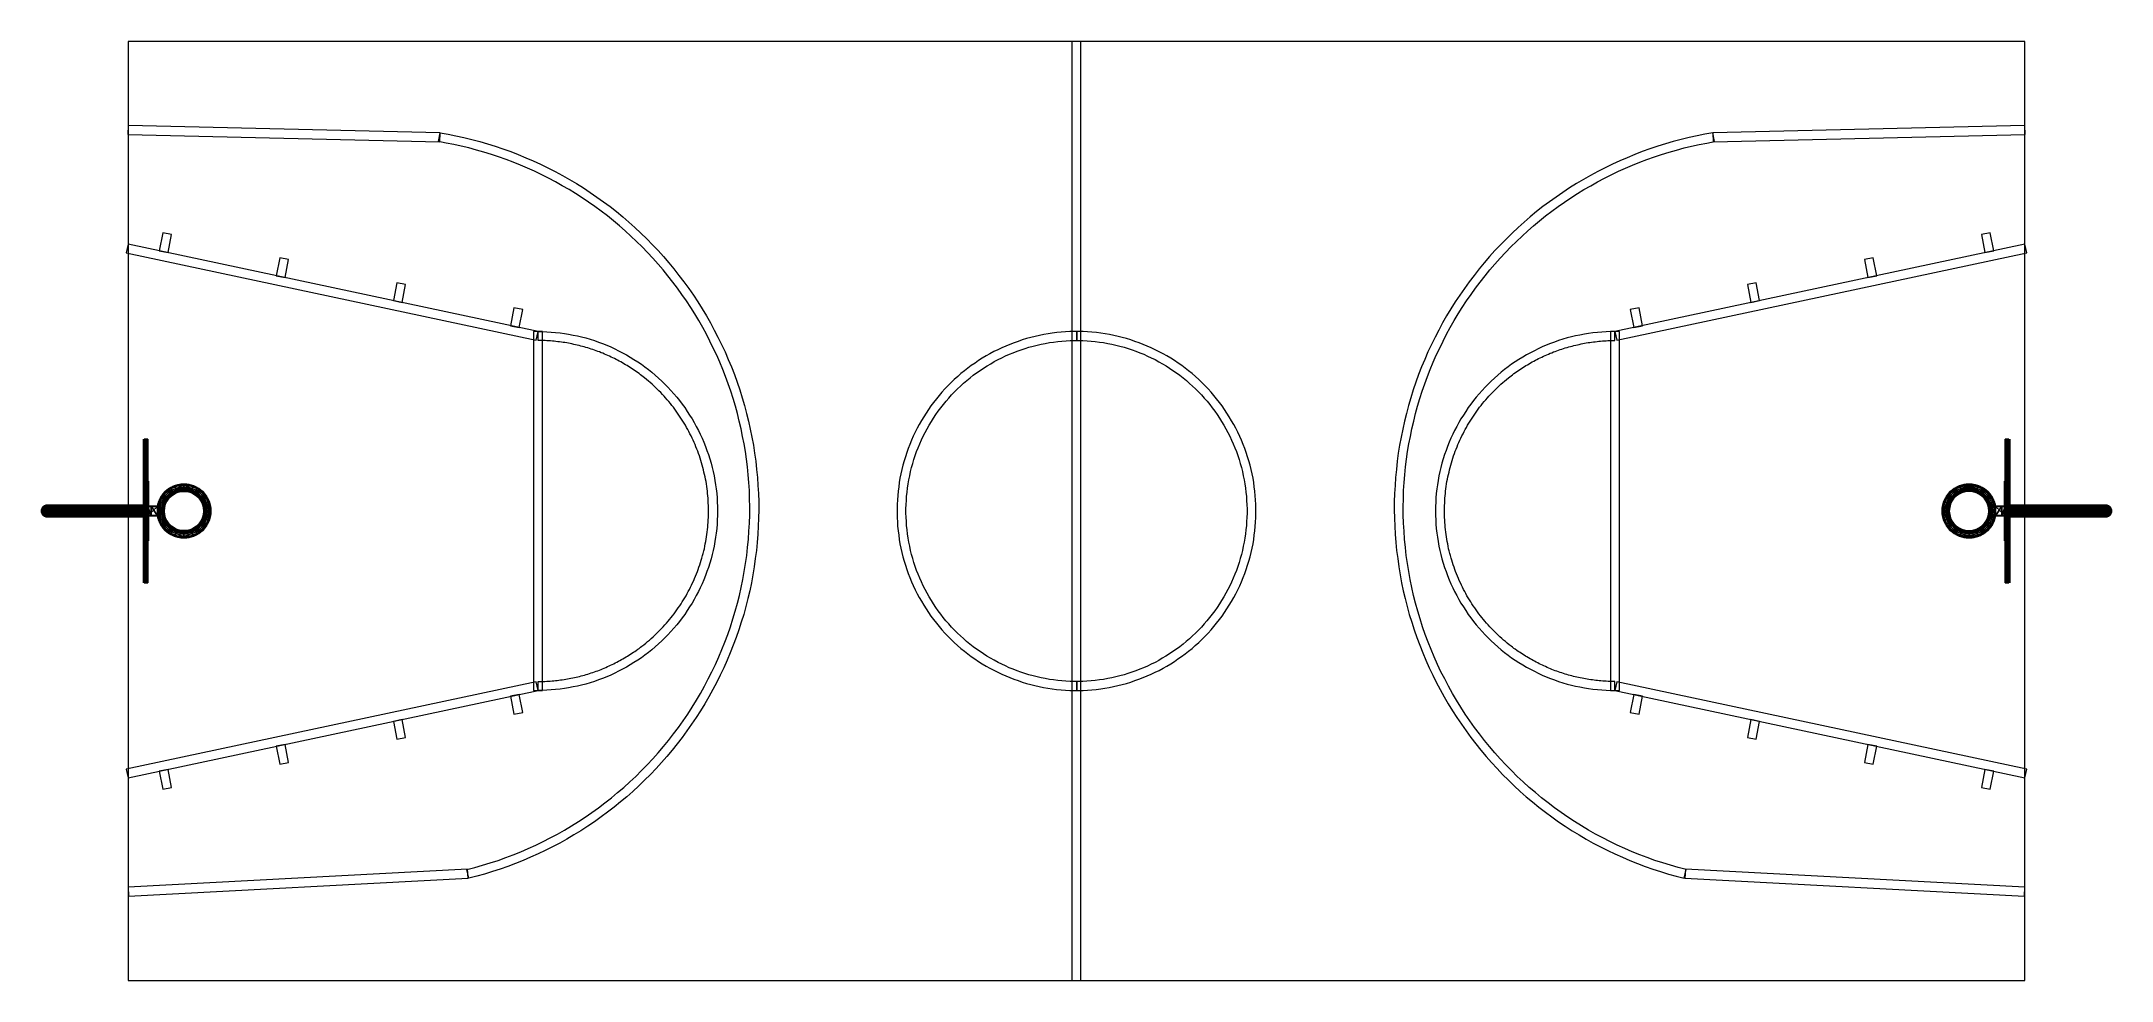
# Model space of a CAD drawing. Header units: metres. Extents: x -8.6 to 8.7, y -3.9 to 3.9.
import ezdxf

# ---------------------------------------------------------------- set-up
doc = ezdxf.new("R2010")
doc.units = ezdxf.units.M
doc.header["$LTSCALE"] = 0.00508
for name, color, linetype, lineweight in [('Board_Net', 3, 'Continuous', 5), ('Board_Pole', 5, 'Continuous', 5), ('Board_Red', 1, 'Continuous', 5), ('Board_Rim', 30, 'Continuous', 5), ('Board_White', 255, 'Continuous', 5), ('Court_Green', 87, 'Continuous', 5), ('Court_White', 2, 'Continuous', 5)]:
    doc.layers.add(name, color=color, linetype=linetype, lineweight=lineweight)

msp = doc.modelspace()

# ---------------------------------------------------------------- linework, layer by layer
at = {"layer": 'Board_Net'}
for points in [[(-7.564, 0.186, 3.03), (-7.594, 0.164, 3.03), (-7.586, 0.154, 3.018), (-7.557, 0.175, 3.018)], [(-7.557, 0.175, 3.018), (-7.586, 0.154, 3.018), (-7.578, 0.145, 2.983), (-7.551, 0.164, 2.983)], [(-7.53, 0.202, 3.03), (-7.564, 0.186, 3.03), (-7.557, 0.175, 3.018), (-7.525, 0.189, 3.018)], [(-7.525, 0.189, 3.018), (-7.557, 0.175, 3.018), (-7.551, 0.164, 2.983), (-7.521, 0.178, 2.983)], [(-7.521, 0.178, 2.983), (-7.551, 0.164, 2.983), (-7.546, 0.155, 2.927), (-7.518, 0.168, 2.927)], [(-7.494, 0.211, 3.03), (-7.53, 0.202, 3.03), (-7.525, 0.189, 3.018), (-7.492, 0.198, 3.018)], [(-7.492, 0.198, 3.018), (-7.525, 0.189, 3.018), (-7.521, 0.178, 2.983), (-7.489, 0.187, 2.983)], [(-7.489, 0.187, 2.983), (-7.521, 0.178, 2.983), (-7.518, 0.168, 2.927), (-7.488, 0.176, 2.927)], [(-7.488, 0.176, 2.927), (-7.518, 0.168, 2.927), (-7.515, 0.161, 2.855), (-7.486, 0.169, 2.855)], [(-7.457, 0.214, 3.03), (-7.494, 0.211, 3.03), (-7.492, 0.198, 3.018), (-7.457, 0.202, 3.018)], [(-7.457, 0.202, 3.018), (-7.492, 0.198, 3.018), (-7.489, 0.187, 2.983), (-7.457, 0.189, 2.983)], [(-7.457, 0.189, 2.983), (-7.489, 0.187, 2.983), (-7.488, 0.176, 2.927), (-7.457, 0.179, 2.927)], [(-7.457, 0.179, 2.927), (-7.488, 0.176, 2.927), (-7.486, 0.169, 2.855), (-7.457, 0.171, 2.855)], [(-7.419, 0.211, 3.03), (-7.457, 0.214, 3.03), (-7.457, 0.202, 3.018), (-7.422, 0.198, 3.018)], [(-7.422, 0.198, 3.018), (-7.457, 0.202, 3.018), (-7.457, 0.189, 2.983), (-7.424, 0.187, 2.983)], [(-7.424, 0.187, 2.983), (-7.457, 0.189, 2.983), (-7.457, 0.179, 2.927), (-7.426, 0.176, 2.927)], [(-7.426, 0.176, 2.927), (-7.457, 0.179, 2.927), (-7.457, 0.171, 2.855), (-7.427, 0.169, 2.855)], [(-7.395, 0.168, 2.927), (-7.426, 0.176, 2.927), (-7.427, 0.169, 2.855), (-7.398, 0.161, 2.855)], [(-7.392, 0.178, 2.983), (-7.424, 0.187, 2.983), (-7.426, 0.176, 2.927), (-7.395, 0.168, 2.927)], [(-7.388, 0.189, 3.018), (-7.422, 0.198, 3.018), (-7.424, 0.187, 2.983), (-7.392, 0.178, 2.983)], [(-7.383, 0.202, 3.03), (-7.419, 0.211, 3.03), (-7.422, 0.198, 3.018), (-7.388, 0.189, 3.018)], [(-7.362, 0.164, 2.983), (-7.392, 0.178, 2.983), (-7.395, 0.168, 2.927), (-7.367, 0.155, 2.927)], [(-7.356, 0.175, 3.018), (-7.388, 0.189, 3.018), (-7.392, 0.178, 2.983), (-7.362, 0.164, 2.983)], [(-7.349, 0.186, 3.03), (-7.383, 0.202, 3.03), (-7.388, 0.189, 3.018), (-7.356, 0.175, 3.018)], [(-7.327, 0.154, 3.018), (-7.356, 0.175, 3.018), (-7.362, 0.164, 2.983), (-7.335, 0.145, 2.983)], [(-7.319, 0.164, 3.03), (-7.349, 0.186, 3.03), (-7.356, 0.175, 3.018), (-7.327, 0.154, 3.018)], [(7.323, 0.164, 3.03), (7.353, 0.186, 3.03), (7.36, 0.175, 3.018), (7.331, 0.154, 3.018)], [(7.331, 0.154, 3.018), (7.36, 0.175, 3.018), (7.366, 0.164, 2.983), (7.339, 0.145, 2.983)], [(7.353, 0.186, 3.03), (7.387, 0.202, 3.03), (7.392, 0.189, 3.018), (7.36, 0.175, 3.018)], [(7.36, 0.175, 3.018), (7.392, 0.189, 3.018), (7.396, 0.178, 2.983), (7.366, 0.164, 2.983)], [(7.366, 0.164, 2.983), (7.396, 0.178, 2.983), (7.399, 0.168, 2.927), (7.371, 0.155, 2.927)], [(7.387, 0.202, 3.03), (7.423, 0.211, 3.03), (7.426, 0.198, 3.018), (7.392, 0.189, 3.018)], [(7.392, 0.189, 3.018), (7.426, 0.198, 3.018), (7.428, 0.187, 2.983), (7.396, 0.178, 2.983)], [(7.396, 0.178, 2.983), (7.428, 0.187, 2.983), (7.429, 0.176, 2.927), (7.399, 0.168, 2.927)], [(7.399, 0.168, 2.927), (7.429, 0.176, 2.927), (7.431, 0.169, 2.855), (7.402, 0.161, 2.855)], [(7.423, 0.211, 3.03), (7.461, 0.214, 3.03), (7.461, 0.202, 3.018), (7.426, 0.198, 3.018)], [(7.426, 0.198, 3.018), (7.461, 0.202, 3.018), (7.461, 0.189, 2.983), (7.428, 0.187, 2.983)], [(7.428, 0.187, 2.983), (7.461, 0.189, 2.983), (7.461, 0.179, 2.927), (7.429, 0.176, 2.927)], [(7.429, 0.176, 2.927), (7.461, 0.179, 2.927), (7.461, 0.171, 2.855), (7.431, 0.169, 2.855)], [(7.461, 0.214, 3.03), (7.498, 0.211, 3.03), (7.496, 0.198, 3.018), (7.461, 0.202, 3.018)], [(7.461, 0.202, 3.018), (7.496, 0.198, 3.018), (7.493, 0.187, 2.983), (7.461, 0.189, 2.983)], [(7.461, 0.189, 2.983), (7.493, 0.187, 2.983), (7.492, 0.176, 2.927), (7.461, 0.179, 2.927)], [(7.461, 0.179, 2.927), (7.492, 0.176, 2.927), (7.49, 0.169, 2.855), (7.461, 0.171, 2.855)], [(7.492, 0.176, 2.927), (7.522, 0.168, 2.927), (7.519, 0.161, 2.855), (7.49, 0.169, 2.855)], [(7.493, 0.187, 2.983), (7.525, 0.178, 2.983), (7.522, 0.168, 2.927), (7.492, 0.176, 2.927)], [(7.496, 0.198, 3.018), (7.529, 0.189, 3.018), (7.525, 0.178, 2.983), (7.493, 0.187, 2.983)], [(7.498, 0.211, 3.03), (7.534, 0.202, 3.03), (7.529, 0.189, 3.018), (7.496, 0.198, 3.018)], [(7.525, 0.178, 2.983), (7.555, 0.164, 2.983), (7.55, 0.155, 2.927), (7.522, 0.168, 2.927)], [(7.529, 0.189, 3.018), (7.561, 0.175, 3.018), (7.555, 0.164, 2.983), (7.525, 0.178, 2.983)], [(7.534, 0.202, 3.03), (7.568, 0.186, 3.03), (7.561, 0.175, 3.018), (7.529, 0.189, 3.018)], [(7.561, 0.175, 3.018), (7.59, 0.154, 3.018), (7.582, 0.145, 2.983), (7.555, 0.164, 2.983)], [(7.568, 0.186, 3.03), (7.598, 0.164, 3.03), (7.59, 0.154, 3.018), (7.561, 0.175, 3.018)], [(-7.668, 0.037, 3.03), (-7.671, 0, 3.03), (-7.658, 0, 3.018), (-7.655, 0.035, 3.018)], [(-7.671, 0, 3.03), (-7.668, -0.037, 3.03), (-7.655, -0.035, 3.018), (-7.658, 0, 3.018)], [(-7.658, 0.073, 3.03), (-7.668, 0.037, 3.03), (-7.655, 0.035, 3.018), (-7.646, 0.069, 3.018)], [(-7.642, 0.107, 3.03), (-7.658, 0.073, 3.03), (-7.646, 0.069, 3.018), (-7.631, 0.101, 3.018)], [(-7.655, 0.035, 3.018), (-7.658, 0, 3.018), (-7.646, 0, 2.983), (-7.643, 0.033, 2.983)], [(-7.658, 0, 3.018), (-7.655, -0.035, 3.018), (-7.643, -0.033, 2.983), (-7.646, 0, 2.983)], [(-7.646, 0.069, 3.018), (-7.655, 0.035, 3.018), (-7.643, 0.033, 2.983), (-7.634, 0.065, 2.983)], [(-7.631, 0.101, 3.018), (-7.646, 0.069, 3.018), (-7.634, 0.065, 2.983), (-7.621, 0.095, 2.983)], [(-7.643, 0.033, 2.983), (-7.646, 0, 2.983), (-7.636, 0, 2.927), (-7.633, 0.031, 2.927)], [(-7.646, 0, 2.983), (-7.643, -0.033, 2.983), (-7.633, -0.031, 2.927), (-7.636, 0, 2.927)], [(-7.634, 0.065, 2.983), (-7.643, 0.033, 2.983), (-7.633, 0.031, 2.927), (-7.625, 0.061, 2.927)], [(-7.621, 0.138, 3.03), (-7.642, 0.107, 3.03), (-7.631, 0.101, 3.018), (-7.611, 0.13, 3.018)], [(-7.633, 0.031, 2.927), (-7.636, 0, 2.927), (-7.628, 0, 2.855), (-7.625, 0.03, 2.855)], [(-7.636, 0, 2.927), (-7.633, -0.031, 2.927), (-7.625, -0.029, 2.855), (-7.628, 0, 2.855)], [(-7.621, 0.095, 2.983), (-7.634, 0.065, 2.983), (-7.625, 0.061, 2.927), (-7.612, 0.09, 2.927)], [(-7.625, 0.061, 2.927), (-7.633, 0.031, 2.927), (-7.625, 0.03, 2.855), (-7.617, 0.059, 2.855)], [(-7.611, 0.13, 3.018), (-7.631, 0.101, 3.018), (-7.621, 0.095, 2.983), (-7.602, 0.122, 2.983)], [(-7.625, 0.03, 2.855), (-7.628, 0, 2.855), (-7.623, 0, 2.771), (-7.62, 0.029, 2.771)], [(-7.628, 0, 2.855), (-7.625, -0.029, 2.855), (-7.62, -0.029, 2.771), (-7.623, 0, 2.771)], [(-7.612, 0.09, 2.927), (-7.625, 0.061, 2.927), (-7.617, 0.059, 2.855), (-7.605, 0.086, 2.855)], [(-7.617, 0.059, 2.855), (-7.625, 0.03, 2.855), (-7.62, 0.029, 2.771), (-7.613, 0.057, 2.771)], [(-7.62, 0.029, 2.771), (-7.623, 0, 2.771), (-7.621, 0, 2.68), (-7.618, 0.029, 2.68)], [(-7.623, 0, 2.771), (-7.62, -0.029, 2.771), (-7.618, -0.028, 2.68), (-7.621, 0, 2.68)], [(-7.594, 0.164, 3.03), (-7.621, 0.138, 3.03), (-7.611, 0.13, 3.018), (-7.586, 0.154, 3.018)], [(-7.602, 0.122, 2.983), (-7.621, 0.095, 2.983), (-7.612, 0.09, 2.927), (-7.594, 0.115, 2.927)], [(-7.613, 0.057, 2.771), (-7.62, 0.029, 2.771), (-7.618, 0.029, 2.68), (-7.611, 0.056, 2.68)], [(-7.605, 0.086, 2.855), (-7.617, 0.059, 2.855), (-7.613, 0.057, 2.771), (-7.6, 0.083, 2.771)], [(-7.6, 0.083, 2.771), (-7.613, 0.057, 2.771), (-7.611, 0.056, 2.68), (-7.599, 0.082, 2.68)], [(-7.594, 0.115, 2.927), (-7.612, 0.09, 2.927), (-7.605, 0.086, 2.855), (-7.588, 0.11, 2.855)], [(-7.586, 0.154, 3.018), (-7.611, 0.13, 3.018), (-7.602, 0.122, 2.983), (-7.578, 0.145, 2.983)], [(-7.588, 0.11, 2.855), (-7.605, 0.086, 2.855), (-7.6, 0.083, 2.771), (-7.584, 0.107, 2.771)], [(-7.578, 0.145, 2.983), (-7.602, 0.122, 2.983), (-7.594, 0.115, 2.927), (-7.572, 0.137, 2.927)], [(-7.584, 0.107, 2.771), (-7.6, 0.083, 2.771), (-7.599, 0.082, 2.68), (-7.582, 0.106, 2.68)], [(-7.572, 0.137, 2.927), (-7.594, 0.115, 2.927), (-7.588, 0.11, 2.855), (-7.566, 0.131, 2.855)], [(-7.566, 0.131, 2.855), (-7.588, 0.11, 2.855), (-7.584, 0.107, 2.771), (-7.563, 0.127, 2.771)], [(-7.563, 0.127, 2.771), (-7.584, 0.107, 2.771), (-7.582, 0.106, 2.68), (-7.562, 0.126, 2.68)], [(-7.551, 0.164, 2.983), (-7.578, 0.145, 2.983), (-7.572, 0.137, 2.927), (-7.546, 0.155, 2.927)], [(-7.546, 0.155, 2.927), (-7.572, 0.137, 2.927), (-7.566, 0.131, 2.855), (-7.542, 0.148, 2.855)], [(-7.542, 0.148, 2.855), (-7.566, 0.131, 2.855), (-7.563, 0.127, 2.771), (-7.54, 0.144, 2.771)], [(-7.54, 0.144, 2.771), (-7.563, 0.127, 2.771), (-7.562, 0.126, 2.68), (-7.539, 0.142, 2.68)], [(-7.518, 0.168, 2.927), (-7.546, 0.155, 2.927), (-7.542, 0.148, 2.855), (-7.515, 0.161, 2.855)], [(-7.515, 0.161, 2.855), (-7.542, 0.148, 2.855), (-7.54, 0.144, 2.771), (-7.513, 0.156, 2.771)], [(-7.513, 0.156, 2.771), (-7.54, 0.144, 2.771), (-7.539, 0.142, 2.68), (-7.513, 0.155, 2.68)], [(-7.486, 0.169, 2.855), (-7.515, 0.161, 2.855), (-7.513, 0.156, 2.771), (-7.485, 0.164, 2.771)], [(-7.485, 0.164, 2.771), (-7.513, 0.156, 2.771), (-7.513, 0.155, 2.68), (-7.485, 0.162, 2.68)], [(-7.457, 0.171, 2.855), (-7.486, 0.169, 2.855), (-7.485, 0.164, 2.771), (-7.457, 0.166, 2.771)], [(-7.457, 0.166, 2.771), (-7.485, 0.164, 2.771), (-7.485, 0.162, 2.68), (-7.457, 0.164, 2.68)], [(-7.427, 0.169, 2.855), (-7.457, 0.171, 2.855), (-7.457, 0.166, 2.771), (-7.428, 0.164, 2.771)], [(-7.428, 0.164, 2.771), (-7.457, 0.166, 2.771), (-7.457, 0.164, 2.68), (-7.428, 0.162, 2.68)], [(-7.398, 0.161, 2.855), (-7.427, 0.169, 2.855), (-7.428, 0.164, 2.771), (-7.4, 0.156, 2.771)], [(-7.4, 0.156, 2.771), (-7.428, 0.164, 2.771), (-7.428, 0.162, 2.68), (-7.4, 0.155, 2.68)], [(-7.371, 0.148, 2.855), (-7.398, 0.161, 2.855), (-7.4, 0.156, 2.771), (-7.374, 0.144, 2.771)], [(-7.374, 0.144, 2.771), (-7.4, 0.156, 2.771), (-7.4, 0.155, 2.68), (-7.374, 0.142, 2.68)], [(-7.367, 0.155, 2.927), (-7.395, 0.168, 2.927), (-7.398, 0.161, 2.855), (-7.371, 0.148, 2.855)], [(-7.347, 0.131, 2.855), (-7.371, 0.148, 2.855), (-7.374, 0.144, 2.771), (-7.35, 0.127, 2.771)], [(-7.35, 0.127, 2.771), (-7.374, 0.144, 2.771), (-7.374, 0.142, 2.68), (-7.351, 0.126, 2.68)], [(-7.342, 0.137, 2.927), (-7.367, 0.155, 2.927), (-7.371, 0.148, 2.855), (-7.347, 0.131, 2.855)], [(-7.335, 0.145, 2.983), (-7.362, 0.164, 2.983), (-7.367, 0.155, 2.927), (-7.342, 0.137, 2.927)], [(-7.329, 0.107, 2.771), (-7.35, 0.127, 2.771), (-7.351, 0.126, 2.68), (-7.331, 0.106, 2.68)], [(-7.326, 0.11, 2.855), (-7.347, 0.131, 2.855), (-7.35, 0.127, 2.771), (-7.329, 0.107, 2.771)], [(-7.32, 0.115, 2.927), (-7.342, 0.137, 2.927), (-7.347, 0.131, 2.855), (-7.326, 0.11, 2.855)], [(-7.312, 0.122, 2.983), (-7.335, 0.145, 2.983), (-7.342, 0.137, 2.927), (-7.32, 0.115, 2.927)], [(-7.302, 0.13, 3.018), (-7.327, 0.154, 3.018), (-7.335, 0.145, 2.983), (-7.312, 0.122, 2.983)], [(-7.313, 0.083, 2.771), (-7.329, 0.107, 2.771), (-7.331, 0.106, 2.68), (-7.314, 0.082, 2.68)], [(-7.309, 0.086, 2.855), (-7.326, 0.11, 2.855), (-7.329, 0.107, 2.771), (-7.313, 0.083, 2.771)], [(-7.292, 0.138, 3.03), (-7.319, 0.164, 3.03), (-7.327, 0.154, 3.018), (-7.302, 0.13, 3.018)], [(-7.302, 0.09, 2.927), (-7.32, 0.115, 2.927), (-7.326, 0.11, 2.855), (-7.309, 0.086, 2.855)], [(-7.293, 0.095, 2.983), (-7.312, 0.122, 2.983), (-7.32, 0.115, 2.927), (-7.302, 0.09, 2.927)], [(-7.301, 0.057, 2.771), (-7.313, 0.083, 2.771), (-7.314, 0.082, 2.68), (-7.302, 0.056, 2.68)], [(-7.296, 0.059, 2.855), (-7.309, 0.086, 2.855), (-7.313, 0.083, 2.771), (-7.301, 0.057, 2.771)], [(-7.282, 0.101, 3.018), (-7.302, 0.13, 3.018), (-7.312, 0.122, 2.983), (-7.293, 0.095, 2.983)], [(-7.288, 0.061, 2.927), (-7.302, 0.09, 2.927), (-7.309, 0.086, 2.855), (-7.296, 0.059, 2.855)], [(-7.271, 0.107, 3.03), (-7.292, 0.138, 3.03), (-7.302, 0.13, 3.018), (-7.282, 0.101, 3.018)], [(-7.279, 0.065, 2.983), (-7.293, 0.095, 2.983), (-7.302, 0.09, 2.927), (-7.288, 0.061, 2.927)], [(-7.293, 0.029, 2.771), (-7.301, 0.057, 2.771), (-7.302, 0.056, 2.68), (-7.295, 0.029, 2.68)], [(-7.288, 0.03, 2.855), (-7.296, 0.059, 2.855), (-7.301, 0.057, 2.771), (-7.293, 0.029, 2.771)], [(-7.28, 0.031, 2.927), (-7.288, 0.061, 2.927), (-7.296, 0.059, 2.855), (-7.288, 0.03, 2.855)], [(-7.291, 0, 2.771), (-7.293, 0.029, 2.771), (-7.295, 0.029, 2.68), (-7.292, 0, 2.68)], [(-7.293, -0.029, 2.771), (-7.291, 0, 2.771), (-7.292, 0, 2.68), (-7.295, -0.028, 2.68)], [(-7.267, 0.069, 3.018), (-7.282, 0.101, 3.018), (-7.293, 0.095, 2.983), (-7.279, 0.065, 2.983)], [(-7.286, 0, 2.855), (-7.288, 0.03, 2.855), (-7.293, 0.029, 2.771), (-7.291, 0, 2.771)], [(-7.288, -0.029, 2.855), (-7.286, 0, 2.855), (-7.291, 0, 2.771), (-7.293, -0.029, 2.771)], [(-7.27, 0.033, 2.983), (-7.279, 0.065, 2.983), (-7.288, 0.061, 2.927), (-7.28, 0.031, 2.927)], [(-7.278, 0, 2.927), (-7.28, 0.031, 2.927), (-7.288, 0.03, 2.855), (-7.286, 0, 2.855)], [(-7.28, -0.031, 2.927), (-7.278, 0, 2.927), (-7.286, 0, 2.855), (-7.288, -0.029, 2.855)], [(-7.255, 0.073, 3.03), (-7.271, 0.107, 3.03), (-7.282, 0.101, 3.018), (-7.267, 0.069, 3.018)], [(-7.267, 0, 2.983), (-7.27, 0.033, 2.983), (-7.28, 0.031, 2.927), (-7.278, 0, 2.927)], [(-7.27, -0.033, 2.983), (-7.267, 0, 2.983), (-7.278, 0, 2.927), (-7.28, -0.031, 2.927)], [(-7.258, 0.035, 3.018), (-7.267, 0.069, 3.018), (-7.279, 0.065, 2.983), (-7.27, 0.033, 2.983)], [(-7.255, 0, 3.018), (-7.258, 0.035, 3.018), (-7.27, 0.033, 2.983), (-7.267, 0, 2.983)], [(-7.258, -0.035, 3.018), (-7.255, 0, 3.018), (-7.267, 0, 2.983), (-7.27, -0.033, 2.983)], [(-7.246, 0.037, 3.03), (-7.255, 0.073, 3.03), (-7.267, 0.069, 3.018), (-7.258, 0.035, 3.018)], [(-7.242, 0, 3.03), (-7.246, 0.037, 3.03), (-7.258, 0.035, 3.018), (-7.255, 0, 3.018)], [(-7.246, -0.037, 3.03), (-7.242, 0, 3.03), (-7.255, 0, 3.018), (-7.258, -0.035, 3.018)], [(7.246, 0, 3.03), (7.25, 0.037, 3.03), (7.262, 0.035, 3.018), (7.259, 0, 3.018)], [(7.25, -0.037, 3.03), (7.246, 0, 3.03), (7.259, 0, 3.018), (7.262, -0.035, 3.018)], [(7.25, 0.037, 3.03), (7.259, 0.073, 3.03), (7.271, 0.069, 3.018), (7.262, 0.035, 3.018)], [(7.259, 0.073, 3.03), (7.275, 0.107, 3.03), (7.286, 0.101, 3.018), (7.271, 0.069, 3.018)], [(7.259, 0, 3.018), (7.262, 0.035, 3.018), (7.274, 0.033, 2.983), (7.271, 0, 2.983)], [(7.262, -0.035, 3.018), (7.259, 0, 3.018), (7.271, 0, 2.983), (7.274, -0.033, 2.983)], [(7.262, 0.035, 3.018), (7.271, 0.069, 3.018), (7.283, 0.065, 2.983), (7.274, 0.033, 2.983)], [(7.271, 0.069, 3.018), (7.286, 0.101, 3.018), (7.297, 0.095, 2.983), (7.283, 0.065, 2.983)], [(7.271, 0, 2.983), (7.274, 0.033, 2.983), (7.284, 0.031, 2.927), (7.282, 0, 2.927)], [(7.274, -0.033, 2.983), (7.271, 0, 2.983), (7.282, 0, 2.927), (7.284, -0.031, 2.927)], [(7.274, 0.033, 2.983), (7.283, 0.065, 2.983), (7.292, 0.061, 2.927), (7.284, 0.031, 2.927)], [(7.275, 0.107, 3.03), (7.296, 0.138, 3.03), (7.306, 0.13, 3.018), (7.286, 0.101, 3.018)], [(7.282, 0, 2.927), (7.284, 0.031, 2.927), (7.292, 0.03, 2.855), (7.29, 0, 2.855)], [(7.284, -0.031, 2.927), (7.282, 0, 2.927), (7.29, 0, 2.855), (7.292, -0.029, 2.855)], [(7.283, 0.065, 2.983), (7.297, 0.095, 2.983), (7.306, 0.09, 2.927), (7.292, 0.061, 2.927)], [(7.284, 0.031, 2.927), (7.292, 0.061, 2.927), (7.3, 0.059, 2.855), (7.292, 0.03, 2.855)], [(7.286, 0.101, 3.018), (7.306, 0.13, 3.018), (7.316, 0.122, 2.983), (7.297, 0.095, 2.983)], [(7.29, 0, 2.855), (7.292, 0.03, 2.855), (7.297, 0.029, 2.771), (7.295, 0, 2.771)], [(7.292, -0.029, 2.855), (7.29, 0, 2.855), (7.295, 0, 2.771), (7.297, -0.029, 2.771)], [(7.292, 0.061, 2.927), (7.306, 0.09, 2.927), (7.312, 0.086, 2.855), (7.3, 0.059, 2.855)], [(7.292, 0.03, 2.855), (7.3, 0.059, 2.855), (7.305, 0.057, 2.771), (7.297, 0.029, 2.771)], [(7.295, 0, 2.771), (7.297, 0.029, 2.771), (7.299, 0.029, 2.68), (7.296, 0, 2.68)], [(7.297, -0.029, 2.771), (7.295, 0, 2.771), (7.296, 0, 2.68), (7.299, -0.028, 2.68)], [(7.296, 0.138, 3.03), (7.323, 0.164, 3.03), (7.331, 0.154, 3.018), (7.306, 0.13, 3.018)], [(7.297, 0.095, 2.983), (7.316, 0.122, 2.983), (7.323, 0.115, 2.927), (7.306, 0.09, 2.927)], [(7.297, 0.029, 2.771), (7.305, 0.057, 2.771), (7.306, 0.056, 2.68), (7.299, 0.029, 2.68)], [(7.3, 0.059, 2.855), (7.312, 0.086, 2.855), (7.317, 0.083, 2.771), (7.305, 0.057, 2.771)], [(7.305, 0.057, 2.771), (7.317, 0.083, 2.771), (7.318, 0.082, 2.68), (7.306, 0.056, 2.68)], [(7.306, 0.13, 3.018), (7.331, 0.154, 3.018), (7.339, 0.145, 2.983), (7.316, 0.122, 2.983)], [(7.306, 0.09, 2.927), (7.323, 0.115, 2.927), (7.33, 0.11, 2.855), (7.312, 0.086, 2.855)], [(7.312, 0.086, 2.855), (7.33, 0.11, 2.855), (7.333, 0.107, 2.771), (7.317, 0.083, 2.771)], [(7.316, 0.122, 2.983), (7.339, 0.145, 2.983), (7.346, 0.137, 2.927), (7.323, 0.115, 2.927)], [(7.317, 0.083, 2.771), (7.333, 0.107, 2.771), (7.335, 0.106, 2.68), (7.318, 0.082, 2.68)], [(7.323, 0.115, 2.927), (7.346, 0.137, 2.927), (7.351, 0.131, 2.855), (7.33, 0.11, 2.855)], [(7.33, 0.11, 2.855), (7.351, 0.131, 2.855), (7.354, 0.127, 2.771), (7.333, 0.107, 2.771)], [(7.333, 0.107, 2.771), (7.354, 0.127, 2.771), (7.355, 0.126, 2.68), (7.335, 0.106, 2.68)], [(7.339, 0.145, 2.983), (7.366, 0.164, 2.983), (7.371, 0.155, 2.927), (7.346, 0.137, 2.927)], [(7.346, 0.137, 2.927), (7.371, 0.155, 2.927), (7.375, 0.148, 2.855), (7.351, 0.131, 2.855)], [(7.351, 0.131, 2.855), (7.375, 0.148, 2.855), (7.378, 0.144, 2.771), (7.354, 0.127, 2.771)], [(7.354, 0.127, 2.771), (7.378, 0.144, 2.771), (7.378, 0.142, 2.68), (7.355, 0.126, 2.68)], [(7.371, 0.155, 2.927), (7.399, 0.168, 2.927), (7.402, 0.161, 2.855), (7.375, 0.148, 2.855)], [(7.375, 0.148, 2.855), (7.402, 0.161, 2.855), (7.404, 0.156, 2.771), (7.378, 0.144, 2.771)], [(7.378, 0.144, 2.771), (7.404, 0.156, 2.771), (7.404, 0.155, 2.68), (7.378, 0.142, 2.68)], [(7.402, 0.161, 2.855), (7.431, 0.169, 2.855), (7.432, 0.164, 2.771), (7.404, 0.156, 2.771)], [(7.404, 0.156, 2.771), (7.432, 0.164, 2.771), (7.432, 0.162, 2.68), (7.404, 0.155, 2.68)], [(7.431, 0.169, 2.855), (7.461, 0.171, 2.855), (7.461, 0.166, 2.771), (7.432, 0.164, 2.771)], [(7.432, 0.164, 2.771), (7.461, 0.166, 2.771), (7.461, 0.164, 2.68), (7.432, 0.162, 2.68)], [(7.461, 0.171, 2.855), (7.49, 0.169, 2.855), (7.489, 0.164, 2.771), (7.461, 0.166, 2.771)], [(7.461, 0.166, 2.771), (7.489, 0.164, 2.771), (7.489, 0.162, 2.68), (7.461, 0.164, 2.68)], [(7.49, 0.169, 2.855), (7.519, 0.161, 2.855), (7.517, 0.156, 2.771), (7.489, 0.164, 2.771)], [(7.489, 0.164, 2.771), (7.517, 0.156, 2.771), (7.517, 0.155, 2.68), (7.489, 0.162, 2.68)], [(7.519, 0.161, 2.855), (7.546, 0.148, 2.855), (7.544, 0.144, 2.771), (7.517, 0.156, 2.771)], [(7.517, 0.156, 2.771), (7.544, 0.144, 2.771), (7.543, 0.142, 2.68), (7.517, 0.155, 2.68)], [(7.522, 0.168, 2.927), (7.55, 0.155, 2.927), (7.546, 0.148, 2.855), (7.519, 0.161, 2.855)], [(7.544, 0.144, 2.771), (7.567, 0.127, 2.771), (7.566, 0.126, 2.68), (7.543, 0.142, 2.68)], [(7.546, 0.148, 2.855), (7.57, 0.131, 2.855), (7.567, 0.127, 2.771), (7.544, 0.144, 2.771)], [(7.55, 0.155, 2.927), (7.576, 0.137, 2.927), (7.57, 0.131, 2.855), (7.546, 0.148, 2.855)], [(7.555, 0.164, 2.983), (7.582, 0.145, 2.983), (7.576, 0.137, 2.927), (7.55, 0.155, 2.927)], [(7.567, 0.127, 2.771), (7.588, 0.107, 2.771), (7.586, 0.106, 2.68), (7.566, 0.126, 2.68)], [(7.57, 0.131, 2.855), (7.592, 0.11, 2.855), (7.588, 0.107, 2.771), (7.567, 0.127, 2.771)], [(7.576, 0.137, 2.927), (7.598, 0.115, 2.927), (7.592, 0.11, 2.855), (7.57, 0.131, 2.855)], [(7.582, 0.145, 2.983), (7.606, 0.122, 2.983), (7.598, 0.115, 2.927), (7.576, 0.137, 2.927)], [(7.59, 0.154, 3.018), (7.615, 0.13, 3.018), (7.606, 0.122, 2.983), (7.582, 0.145, 2.983)], [(7.588, 0.107, 2.771), (7.604, 0.083, 2.771), (7.603, 0.082, 2.68), (7.586, 0.106, 2.68)], [(7.592, 0.11, 2.855), (7.609, 0.086, 2.855), (7.604, 0.083, 2.771), (7.588, 0.107, 2.771)], [(7.598, 0.164, 3.03), (7.625, 0.138, 3.03), (7.615, 0.13, 3.018), (7.59, 0.154, 3.018)], [(7.598, 0.115, 2.927), (7.616, 0.09, 2.927), (7.609, 0.086, 2.855), (7.592, 0.11, 2.855)], [(7.606, 0.122, 2.983), (7.624, 0.095, 2.983), (7.616, 0.09, 2.927), (7.598, 0.115, 2.927)], [(7.604, 0.083, 2.771), (7.617, 0.057, 2.771), (7.615, 0.056, 2.68), (7.603, 0.082, 2.68)], [(7.609, 0.086, 2.855), (7.621, 0.059, 2.855), (7.617, 0.057, 2.771), (7.604, 0.083, 2.771)], [(7.615, 0.13, 3.018), (7.635, 0.101, 3.018), (7.624, 0.095, 2.983), (7.606, 0.122, 2.983)], [(7.616, 0.09, 2.927), (7.629, 0.061, 2.927), (7.621, 0.059, 2.855), (7.609, 0.086, 2.855)], [(7.625, 0.138, 3.03), (7.646, 0.107, 3.03), (7.635, 0.101, 3.018), (7.615, 0.13, 3.018)], [(7.617, 0.057, 2.771), (7.624, 0.029, 2.771), (7.622, 0.029, 2.68), (7.615, 0.056, 2.68)], [(7.624, 0.095, 2.983), (7.638, 0.065, 2.983), (7.629, 0.061, 2.927), (7.616, 0.09, 2.927)], [(7.621, 0.059, 2.855), (7.629, 0.03, 2.855), (7.624, 0.029, 2.771), (7.617, 0.057, 2.771)], [(7.629, 0.061, 2.927), (7.637, 0.031, 2.927), (7.629, 0.03, 2.855), (7.621, 0.059, 2.855)], [(7.624, 0.029, 2.771), (7.627, 0, 2.771), (7.625, 0, 2.68), (7.622, 0.029, 2.68)], [(7.627, 0, 2.771), (7.624, -0.029, 2.771), (7.622, -0.028, 2.68), (7.625, 0, 2.68)], [(7.635, 0.101, 3.018), (7.65, 0.069, 3.018), (7.638, 0.065, 2.983), (7.624, 0.095, 2.983)], [(7.629, 0.03, 2.855), (7.632, 0, 2.855), (7.627, 0, 2.771), (7.624, 0.029, 2.771)], [(7.632, 0, 2.855), (7.629, -0.029, 2.855), (7.624, -0.029, 2.771), (7.627, 0, 2.771)], [(7.638, 0.065, 2.983), (7.647, 0.033, 2.983), (7.637, 0.031, 2.927), (7.629, 0.061, 2.927)], [(7.637, 0.031, 2.927), (7.639, 0, 2.927), (7.632, 0, 2.855), (7.629, 0.03, 2.855)], [(7.639, 0, 2.927), (7.637, -0.031, 2.927), (7.629, -0.029, 2.855), (7.632, 0, 2.855)], [(7.646, 0.107, 3.03), (7.662, 0.073, 3.03), (7.65, 0.069, 3.018), (7.635, 0.101, 3.018)], [(7.647, 0.033, 2.983), (7.65, 0, 2.983), (7.639, 0, 2.927), (7.637, 0.031, 2.927)], [(7.65, 0, 2.983), (7.647, -0.033, 2.983), (7.637, -0.031, 2.927), (7.639, 0, 2.927)], [(7.65, 0.069, 3.018), (7.659, 0.035, 3.018), (7.647, 0.033, 2.983), (7.638, 0.065, 2.983)], [(7.659, 0.035, 3.018), (7.662, 0, 3.018), (7.65, 0, 2.983), (7.647, 0.033, 2.983)], [(7.662, 0, 3.018), (7.659, -0.035, 3.018), (7.647, -0.033, 2.983), (7.65, 0, 2.983)], [(7.662, 0.073, 3.03), (7.672, 0.037, 3.03), (7.659, 0.035, 3.018), (7.65, 0.069, 3.018)], [(7.672, 0.037, 3.03), (7.675, 0, 3.03), (7.662, 0, 3.018), (7.659, 0.035, 3.018)], [(7.675, 0, 3.03), (7.672, -0.037, 3.03), (7.659, -0.035, 3.018), (7.662, 0, 3.018)], [(-7.668, -0.037, 3.03), (-7.658, -0.073, 3.03), (-7.646, -0.069, 3.018), (-7.655, -0.035, 3.018)], [(-7.658, -0.073, 3.03), (-7.642, -0.107, 3.03), (-7.631, -0.1, 3.018), (-7.646, -0.069, 3.018)], [(-7.655, -0.035, 3.018), (-7.646, -0.069, 3.018), (-7.634, -0.065, 2.983), (-7.643, -0.033, 2.983)], [(-7.646, -0.069, 3.018), (-7.631, -0.1, 3.018), (-7.621, -0.094, 2.983), (-7.634, -0.065, 2.983)], [(-7.643, -0.033, 2.983), (-7.634, -0.065, 2.983), (-7.625, -0.061, 2.927), (-7.633, -0.031, 2.927)], [(-7.642, -0.107, 3.03), (-7.621, -0.138, 3.03), (-7.611, -0.129, 3.018), (-7.631, -0.1, 3.018)], [(-7.634, -0.065, 2.983), (-7.621, -0.094, 2.983), (-7.612, -0.089, 2.927), (-7.625, -0.061, 2.927)], [(-7.633, -0.031, 2.927), (-7.625, -0.061, 2.927), (-7.617, -0.058, 2.855), (-7.625, -0.029, 2.855)], [(-7.631, -0.1, 3.018), (-7.611, -0.129, 3.018), (-7.602, -0.121, 2.983), (-7.621, -0.094, 2.983)], [(-7.625, -0.029, 2.855), (-7.617, -0.058, 2.855), (-7.613, -0.057, 2.771), (-7.62, -0.029, 2.771)], [(-7.625, -0.061, 2.927), (-7.612, -0.089, 2.927), (-7.605, -0.085, 2.855), (-7.617, -0.058, 2.855)], [(-7.621, -0.094, 2.983), (-7.602, -0.121, 2.983), (-7.594, -0.115, 2.927), (-7.612, -0.089, 2.927)], [(-7.621, -0.138, 3.03), (-7.594, -0.164, 3.03), (-7.586, -0.154, 3.018), (-7.611, -0.129, 3.018)], [(-7.62, -0.029, 2.771), (-7.613, -0.057, 2.771), (-7.611, -0.056, 2.68), (-7.618, -0.028, 2.68)], [(-7.617, -0.058, 2.855), (-7.605, -0.085, 2.855), (-7.6, -0.083, 2.771), (-7.613, -0.057, 2.771)], [(-7.613, -0.057, 2.771), (-7.6, -0.083, 2.771), (-7.599, -0.082, 2.68), (-7.611, -0.056, 2.68)], [(-7.612, -0.089, 2.927), (-7.594, -0.115, 2.927), (-7.588, -0.11, 2.855), (-7.605, -0.085, 2.855)], [(-7.611, -0.129, 3.018), (-7.586, -0.154, 3.018), (-7.578, -0.145, 2.983), (-7.602, -0.121, 2.983)], [(-7.605, -0.085, 2.855), (-7.588, -0.11, 2.855), (-7.584, -0.106, 2.771), (-7.6, -0.083, 2.771)], [(-7.602, -0.121, 2.983), (-7.578, -0.145, 2.983), (-7.572, -0.137, 2.927), (-7.594, -0.115, 2.927)], [(-7.6, -0.083, 2.771), (-7.584, -0.106, 2.771), (-7.582, -0.105, 2.68), (-7.599, -0.082, 2.68)], [(-7.594, -0.115, 2.927), (-7.572, -0.137, 2.927), (-7.566, -0.131, 2.855), (-7.588, -0.11, 2.855)], [(-7.594, -0.164, 3.03), (-7.564, -0.185, 3.03), (-7.557, -0.174, 3.018), (-7.586, -0.154, 3.018)], [(-7.588, -0.11, 2.855), (-7.566, -0.131, 2.855), (-7.563, -0.127, 2.771), (-7.584, -0.106, 2.771)], [(-7.586, -0.154, 3.018), (-7.557, -0.174, 3.018), (-7.551, -0.164, 2.983), (-7.578, -0.145, 2.983)], [(-7.584, -0.106, 2.771), (-7.563, -0.127, 2.771), (-7.562, -0.126, 2.68), (-7.582, -0.105, 2.68)], [(-7.578, -0.145, 2.983), (-7.551, -0.164, 2.983), (-7.546, -0.155, 2.927), (-7.572, -0.137, 2.927)], [(-7.572, -0.137, 2.927), (-7.546, -0.155, 2.927), (-7.542, -0.148, 2.855), (-7.566, -0.131, 2.855)], [(-7.566, -0.131, 2.855), (-7.542, -0.148, 2.855), (-7.54, -0.144, 2.771), (-7.563, -0.127, 2.771)], [(-7.563, -0.127, 2.771), (-7.54, -0.144, 2.771), (-7.539, -0.142, 2.68), (-7.562, -0.126, 2.68)], [(-7.557, -0.174, 3.018), (-7.525, -0.189, 3.018), (-7.521, -0.178, 2.983), (-7.551, -0.164, 2.983)], [(-7.551, -0.164, 2.983), (-7.521, -0.178, 2.983), (-7.518, -0.168, 2.927), (-7.546, -0.155, 2.927)], [(-7.546, -0.155, 2.927), (-7.518, -0.168, 2.927), (-7.515, -0.16, 2.855), (-7.542, -0.148, 2.855)], [(-7.542, -0.148, 2.855), (-7.515, -0.16, 2.855), (-7.513, -0.156, 2.771), (-7.54, -0.144, 2.771)], [(-7.54, -0.144, 2.771), (-7.513, -0.156, 2.771), (-7.513, -0.154, 2.68), (-7.539, -0.142, 2.68)], [(-7.521, -0.178, 2.983), (-7.489, -0.186, 2.983), (-7.488, -0.176, 2.927), (-7.518, -0.168, 2.927)], [(-7.518, -0.168, 2.927), (-7.488, -0.176, 2.927), (-7.486, -0.168, 2.855), (-7.515, -0.16, 2.855)], [(-7.515, -0.16, 2.855), (-7.486, -0.168, 2.855), (-7.485, -0.163, 2.771), (-7.513, -0.156, 2.771)], [(-7.513, -0.156, 2.771), (-7.485, -0.163, 2.771), (-7.485, -0.162, 2.68), (-7.513, -0.154, 2.68)], [(-7.488, -0.176, 2.927), (-7.457, -0.179, 2.927), (-7.457, -0.171, 2.855), (-7.486, -0.168, 2.855)], [(-7.486, -0.168, 2.855), (-7.457, -0.171, 2.855), (-7.457, -0.166, 2.771), (-7.485, -0.163, 2.771)], [(-7.485, -0.163, 2.771), (-7.457, -0.166, 2.771), (-7.457, -0.164, 2.68), (-7.485, -0.162, 2.68)], [(-7.457, -0.166, 2.771), (-7.428, -0.163, 2.771), (-7.428, -0.162, 2.68), (-7.457, -0.164, 2.68)], [(-7.457, -0.171, 2.855), (-7.427, -0.168, 2.855), (-7.428, -0.163, 2.771), (-7.457, -0.166, 2.771)], [(-7.457, -0.179, 2.927), (-7.426, -0.176, 2.927), (-7.427, -0.168, 2.855), (-7.457, -0.171, 2.855)], [(-7.428, -0.163, 2.771), (-7.4, -0.156, 2.771), (-7.4, -0.154, 2.68), (-7.428, -0.162, 2.68)], [(-7.427, -0.168, 2.855), (-7.398, -0.16, 2.855), (-7.4, -0.156, 2.771), (-7.428, -0.163, 2.771)], [(-7.426, -0.176, 2.927), (-7.395, -0.168, 2.927), (-7.398, -0.16, 2.855), (-7.427, -0.168, 2.855)], [(-7.424, -0.186, 2.983), (-7.392, -0.178, 2.983), (-7.395, -0.168, 2.927), (-7.426, -0.176, 2.927)], [(-7.4, -0.156, 2.771), (-7.374, -0.144, 2.771), (-7.374, -0.142, 2.68), (-7.4, -0.154, 2.68)], [(-7.398, -0.16, 2.855), (-7.371, -0.148, 2.855), (-7.374, -0.144, 2.771), (-7.4, -0.156, 2.771)], [(-7.395, -0.168, 2.927), (-7.367, -0.155, 2.927), (-7.371, -0.148, 2.855), (-7.398, -0.16, 2.855)], [(-7.392, -0.178, 2.983), (-7.362, -0.164, 2.983), (-7.367, -0.155, 2.927), (-7.395, -0.168, 2.927)], [(-7.388, -0.189, 3.018), (-7.356, -0.174, 3.018), (-7.362, -0.164, 2.983), (-7.392, -0.178, 2.983)], [(-7.374, -0.144, 2.771), (-7.35, -0.127, 2.771), (-7.351, -0.126, 2.68), (-7.374, -0.142, 2.68)], [(-7.371, -0.148, 2.855), (-7.347, -0.131, 2.855), (-7.35, -0.127, 2.771), (-7.374, -0.144, 2.771)], [(-7.367, -0.155, 2.927), (-7.342, -0.137, 2.927), (-7.347, -0.131, 2.855), (-7.371, -0.148, 2.855)], [(-7.362, -0.164, 2.983), (-7.335, -0.145, 2.983), (-7.342, -0.137, 2.927), (-7.367, -0.155, 2.927)], [(-7.356, -0.174, 3.018), (-7.327, -0.154, 3.018), (-7.335, -0.145, 2.983), (-7.362, -0.164, 2.983)], [(-7.349, -0.185, 3.03), (-7.319, -0.164, 3.03), (-7.327, -0.154, 3.018), (-7.356, -0.174, 3.018)], [(-7.35, -0.127, 2.771), (-7.329, -0.106, 2.771), (-7.331, -0.105, 2.68), (-7.351, -0.126, 2.68)], [(-7.347, -0.131, 2.855), (-7.326, -0.11, 2.855), (-7.329, -0.106, 2.771), (-7.35, -0.127, 2.771)], [(-7.342, -0.137, 2.927), (-7.32, -0.115, 2.927), (-7.326, -0.11, 2.855), (-7.347, -0.131, 2.855)], [(-7.335, -0.145, 2.983), (-7.312, -0.121, 2.983), (-7.32, -0.115, 2.927), (-7.342, -0.137, 2.927)], [(-7.327, -0.154, 3.018), (-7.302, -0.129, 3.018), (-7.312, -0.121, 2.983), (-7.335, -0.145, 2.983)], [(-7.329, -0.106, 2.771), (-7.313, -0.083, 2.771), (-7.314, -0.082, 2.68), (-7.331, -0.105, 2.68)], [(-7.326, -0.11, 2.855), (-7.309, -0.085, 2.855), (-7.313, -0.083, 2.771), (-7.329, -0.106, 2.771)], [(-7.319, -0.164, 3.03), (-7.292, -0.138, 3.03), (-7.302, -0.129, 3.018), (-7.327, -0.154, 3.018)], [(-7.32, -0.115, 2.927), (-7.302, -0.089, 2.927), (-7.309, -0.085, 2.855), (-7.326, -0.11, 2.855)], [(-7.312, -0.121, 2.983), (-7.293, -0.094, 2.983), (-7.302, -0.089, 2.927), (-7.32, -0.115, 2.927)], [(-7.313, -0.083, 2.771), (-7.301, -0.057, 2.771), (-7.302, -0.056, 2.68), (-7.314, -0.082, 2.68)], [(-7.309, -0.085, 2.855), (-7.296, -0.058, 2.855), (-7.301, -0.057, 2.771), (-7.313, -0.083, 2.771)], [(-7.302, -0.129, 3.018), (-7.282, -0.1, 3.018), (-7.293, -0.094, 2.983), (-7.312, -0.121, 2.983)], [(-7.302, -0.089, 2.927), (-7.288, -0.061, 2.927), (-7.296, -0.058, 2.855), (-7.309, -0.085, 2.855)], [(-7.301, -0.057, 2.771), (-7.293, -0.029, 2.771), (-7.295, -0.028, 2.68), (-7.302, -0.056, 2.68)], [(-7.293, -0.094, 2.983), (-7.279, -0.065, 2.983), (-7.288, -0.061, 2.927), (-7.302, -0.089, 2.927)], [(-7.292, -0.138, 3.03), (-7.271, -0.107, 3.03), (-7.282, -0.1, 3.018), (-7.302, -0.129, 3.018)], [(-7.296, -0.058, 2.855), (-7.288, -0.029, 2.855), (-7.293, -0.029, 2.771), (-7.301, -0.057, 2.771)], [(-7.288, -0.061, 2.927), (-7.28, -0.031, 2.927), (-7.288, -0.029, 2.855), (-7.296, -0.058, 2.855)], [(-7.282, -0.1, 3.018), (-7.267, -0.069, 3.018), (-7.279, -0.065, 2.983), (-7.293, -0.094, 2.983)], [(-7.279, -0.065, 2.983), (-7.27, -0.033, 2.983), (-7.28, -0.031, 2.927), (-7.288, -0.061, 2.927)], [(-7.271, -0.107, 3.03), (-7.255, -0.073, 3.03), (-7.267, -0.069, 3.018), (-7.282, -0.1, 3.018)], [(-7.267, -0.069, 3.018), (-7.258, -0.035, 3.018), (-7.27, -0.033, 2.983), (-7.279, -0.065, 2.983)], [(-7.255, -0.073, 3.03), (-7.246, -0.037, 3.03), (-7.258, -0.035, 3.018), (-7.267, -0.069, 3.018)], [(7.259, -0.073, 3.03), (7.25, -0.037, 3.03), (7.262, -0.035, 3.018), (7.271, -0.069, 3.018)], [(7.275, -0.107, 3.03), (7.259, -0.073, 3.03), (7.271, -0.069, 3.018), (7.286, -0.1, 3.018)], [(7.271, -0.069, 3.018), (7.262, -0.035, 3.018), (7.274, -0.033, 2.983), (7.283, -0.065, 2.983)], [(7.286, -0.1, 3.018), (7.271, -0.069, 3.018), (7.283, -0.065, 2.983), (7.297, -0.094, 2.983)], [(7.283, -0.065, 2.983), (7.274, -0.033, 2.983), (7.284, -0.031, 2.927), (7.292, -0.061, 2.927)], [(7.296, -0.138, 3.03), (7.275, -0.107, 3.03), (7.286, -0.1, 3.018), (7.306, -0.129, 3.018)], [(7.297, -0.094, 2.983), (7.283, -0.065, 2.983), (7.292, -0.061, 2.927), (7.306, -0.089, 2.927)], [(7.292, -0.061, 2.927), (7.284, -0.031, 2.927), (7.292, -0.029, 2.855), (7.3, -0.058, 2.855)], [(7.306, -0.129, 3.018), (7.286, -0.1, 3.018), (7.297, -0.094, 2.983), (7.316, -0.121, 2.983)], [(7.3, -0.058, 2.855), (7.292, -0.029, 2.855), (7.297, -0.029, 2.771), (7.305, -0.057, 2.771)], [(7.306, -0.089, 2.927), (7.292, -0.061, 2.927), (7.3, -0.058, 2.855), (7.312, -0.085, 2.855)], [(7.323, -0.164, 3.03), (7.296, -0.138, 3.03), (7.306, -0.129, 3.018), (7.331, -0.154, 3.018)], [(7.305, -0.057, 2.771), (7.297, -0.029, 2.771), (7.299, -0.028, 2.68), (7.306, -0.056, 2.68)], [(7.316, -0.121, 2.983), (7.297, -0.094, 2.983), (7.306, -0.089, 2.927), (7.323, -0.115, 2.927)], [(7.312, -0.085, 2.855), (7.3, -0.058, 2.855), (7.305, -0.057, 2.771), (7.317, -0.083, 2.771)], [(7.317, -0.083, 2.771), (7.305, -0.057, 2.771), (7.306, -0.056, 2.68), (7.318, -0.082, 2.68)], [(7.323, -0.115, 2.927), (7.306, -0.089, 2.927), (7.312, -0.085, 2.855), (7.33, -0.11, 2.855)], [(7.331, -0.154, 3.018), (7.306, -0.129, 3.018), (7.316, -0.121, 2.983), (7.339, -0.145, 2.983)], [(7.33, -0.11, 2.855), (7.312, -0.085, 2.855), (7.317, -0.083, 2.771), (7.333, -0.106, 2.771)], [(7.339, -0.145, 2.983), (7.316, -0.121, 2.983), (7.323, -0.115, 2.927), (7.346, -0.137, 2.927)], [(7.333, -0.106, 2.771), (7.317, -0.083, 2.771), (7.318, -0.082, 2.68), (7.335, -0.105, 2.68)], [(7.346, -0.137, 2.927), (7.323, -0.115, 2.927), (7.33, -0.11, 2.855), (7.351, -0.131, 2.855)], [(7.353, -0.185, 3.03), (7.323, -0.164, 3.03), (7.331, -0.154, 3.018), (7.36, -0.174, 3.018)], [(7.351, -0.131, 2.855), (7.33, -0.11, 2.855), (7.333, -0.106, 2.771), (7.354, -0.127, 2.771)], [(7.36, -0.174, 3.018), (7.331, -0.154, 3.018), (7.339, -0.145, 2.983), (7.366, -0.164, 2.983)], [(7.354, -0.127, 2.771), (7.333, -0.106, 2.771), (7.335, -0.105, 2.68), (7.355, -0.126, 2.68)], [(7.366, -0.164, 2.983), (7.339, -0.145, 2.983), (7.346, -0.137, 2.927), (7.371, -0.155, 2.927)], [(7.371, -0.155, 2.927), (7.346, -0.137, 2.927), (7.351, -0.131, 2.855), (7.375, -0.148, 2.855)], [(7.375, -0.148, 2.855), (7.351, -0.131, 2.855), (7.354, -0.127, 2.771), (7.378, -0.144, 2.771)], [(7.378, -0.144, 2.771), (7.354, -0.127, 2.771), (7.355, -0.126, 2.68), (7.378, -0.142, 2.68)], [(7.392, -0.189, 3.018), (7.36, -0.174, 3.018), (7.366, -0.164, 2.983), (7.396, -0.178, 2.983)], [(7.396, -0.178, 2.983), (7.366, -0.164, 2.983), (7.371, -0.155, 2.927), (7.399, -0.168, 2.927)], [(7.399, -0.168, 2.927), (7.371, -0.155, 2.927), (7.375, -0.148, 2.855), (7.402, -0.16, 2.855)], [(7.402, -0.16, 2.855), (7.375, -0.148, 2.855), (7.378, -0.144, 2.771), (7.404, -0.156, 2.771)], [(7.404, -0.156, 2.771), (7.378, -0.144, 2.771), (7.378, -0.142, 2.68), (7.404, -0.154, 2.68)], [(7.428, -0.186, 2.983), (7.396, -0.178, 2.983), (7.399, -0.168, 2.927), (7.429, -0.176, 2.927)], [(7.429, -0.176, 2.927), (7.399, -0.168, 2.927), (7.402, -0.16, 2.855), (7.431, -0.168, 2.855)], [(7.431, -0.168, 2.855), (7.402, -0.16, 2.855), (7.404, -0.156, 2.771), (7.432, -0.163, 2.771)], [(7.432, -0.163, 2.771), (7.404, -0.156, 2.771), (7.404, -0.154, 2.68), (7.432, -0.162, 2.68)], [(7.461, -0.179, 2.927), (7.429, -0.176, 2.927), (7.431, -0.168, 2.855), (7.461, -0.171, 2.855)], [(7.461, -0.171, 2.855), (7.431, -0.168, 2.855), (7.432, -0.163, 2.771), (7.461, -0.166, 2.771)], [(7.461, -0.166, 2.771), (7.432, -0.163, 2.771), (7.432, -0.162, 2.68), (7.461, -0.164, 2.68)], [(7.489, -0.163, 2.771), (7.461, -0.166, 2.771), (7.461, -0.164, 2.68), (7.489, -0.162, 2.68)], [(7.49, -0.168, 2.855), (7.461, -0.171, 2.855), (7.461, -0.166, 2.771), (7.489, -0.163, 2.771)], [(7.492, -0.176, 2.927), (7.461, -0.179, 2.927), (7.461, -0.171, 2.855), (7.49, -0.168, 2.855)], [(7.517, -0.156, 2.771), (7.489, -0.163, 2.771), (7.489, -0.162, 2.68), (7.517, -0.154, 2.68)], [(7.519, -0.16, 2.855), (7.49, -0.168, 2.855), (7.489, -0.163, 2.771), (7.517, -0.156, 2.771)], [(7.522, -0.168, 2.927), (7.492, -0.176, 2.927), (7.49, -0.168, 2.855), (7.519, -0.16, 2.855)], [(7.525, -0.178, 2.983), (7.493, -0.186, 2.983), (7.492, -0.176, 2.927), (7.522, -0.168, 2.927)], [(7.544, -0.144, 2.771), (7.517, -0.156, 2.771), (7.517, -0.154, 2.68), (7.543, -0.142, 2.68)], [(7.546, -0.148, 2.855), (7.519, -0.16, 2.855), (7.517, -0.156, 2.771), (7.544, -0.144, 2.771)], [(7.55, -0.155, 2.927), (7.522, -0.168, 2.927), (7.519, -0.16, 2.855), (7.546, -0.148, 2.855)], [(7.555, -0.164, 2.983), (7.525, -0.178, 2.983), (7.522, -0.168, 2.927), (7.55, -0.155, 2.927)], [(7.561, -0.174, 3.018), (7.529, -0.189, 3.018), (7.525, -0.178, 2.983), (7.555, -0.164, 2.983)], [(7.567, -0.127, 2.771), (7.544, -0.144, 2.771), (7.543, -0.142, 2.68), (7.566, -0.126, 2.68)], [(7.57, -0.131, 2.855), (7.546, -0.148, 2.855), (7.544, -0.144, 2.771), (7.567, -0.127, 2.771)], [(7.576, -0.137, 2.927), (7.55, -0.155, 2.927), (7.546, -0.148, 2.855), (7.57, -0.131, 2.855)], [(7.582, -0.145, 2.983), (7.555, -0.164, 2.983), (7.55, -0.155, 2.927), (7.576, -0.137, 2.927)], [(7.59, -0.154, 3.018), (7.561, -0.174, 3.018), (7.555, -0.164, 2.983), (7.582, -0.145, 2.983)], [(7.598, -0.164, 3.03), (7.568, -0.185, 3.03), (7.561, -0.174, 3.018), (7.59, -0.154, 3.018)], [(7.588, -0.106, 2.771), (7.567, -0.127, 2.771), (7.566, -0.126, 2.68), (7.586, -0.105, 2.68)], [(7.592, -0.11, 2.855), (7.57, -0.131, 2.855), (7.567, -0.127, 2.771), (7.588, -0.106, 2.771)], [(7.598, -0.115, 2.927), (7.576, -0.137, 2.927), (7.57, -0.131, 2.855), (7.592, -0.11, 2.855)], [(7.606, -0.121, 2.983), (7.582, -0.145, 2.983), (7.576, -0.137, 2.927), (7.598, -0.115, 2.927)], [(7.615, -0.129, 3.018), (7.59, -0.154, 3.018), (7.582, -0.145, 2.983), (7.606, -0.121, 2.983)], [(7.604, -0.083, 2.771), (7.588, -0.106, 2.771), (7.586, -0.105, 2.68), (7.603, -0.082, 2.68)], [(7.609, -0.085, 2.855), (7.592, -0.11, 2.855), (7.588, -0.106, 2.771), (7.604, -0.083, 2.771)], [(7.625, -0.138, 3.03), (7.598, -0.164, 3.03), (7.59, -0.154, 3.018), (7.615, -0.129, 3.018)], [(7.616, -0.089, 2.927), (7.598, -0.115, 2.927), (7.592, -0.11, 2.855), (7.609, -0.085, 2.855)], [(7.624, -0.094, 2.983), (7.606, -0.121, 2.983), (7.598, -0.115, 2.927), (7.616, -0.089, 2.927)], [(7.617, -0.057, 2.771), (7.604, -0.083, 2.771), (7.603, -0.082, 2.68), (7.615, -0.056, 2.68)], [(7.621, -0.058, 2.855), (7.609, -0.085, 2.855), (7.604, -0.083, 2.771), (7.617, -0.057, 2.771)], [(7.635, -0.1, 3.018), (7.615, -0.129, 3.018), (7.606, -0.121, 2.983), (7.624, -0.094, 2.983)], [(7.629, -0.061, 2.927), (7.616, -0.089, 2.927), (7.609, -0.085, 2.855), (7.621, -0.058, 2.855)], [(7.624, -0.029, 2.771), (7.617, -0.057, 2.771), (7.615, -0.056, 2.68), (7.622, -0.028, 2.68)], [(7.646, -0.107, 3.03), (7.625, -0.138, 3.03), (7.615, -0.129, 3.018), (7.635, -0.1, 3.018)], [(7.638, -0.065, 2.983), (7.624, -0.094, 2.983), (7.616, -0.089, 2.927), (7.629, -0.061, 2.927)], [(7.629, -0.029, 2.855), (7.621, -0.058, 2.855), (7.617, -0.057, 2.771), (7.624, -0.029, 2.771)], [(7.637, -0.031, 2.927), (7.629, -0.061, 2.927), (7.621, -0.058, 2.855), (7.629, -0.029, 2.855)], [(7.65, -0.069, 3.018), (7.635, -0.1, 3.018), (7.624, -0.094, 2.983), (7.638, -0.065, 2.983)], [(7.647, -0.033, 2.983), (7.638, -0.065, 2.983), (7.629, -0.061, 2.927), (7.637, -0.031, 2.927)], [(7.662, -0.073, 3.03), (7.646, -0.107, 3.03), (7.635, -0.1, 3.018), (7.65, -0.069, 3.018)], [(7.659, -0.035, 3.018), (7.65, -0.069, 3.018), (7.638, -0.065, 2.983), (7.647, -0.033, 2.983)], [(7.672, -0.037, 3.03), (7.662, -0.073, 3.03), (7.65, -0.069, 3.018), (7.659, -0.035, 3.018)], [(-7.564, -0.185, 3.03), (-7.53, -0.201, 3.03), (-7.525, -0.189, 3.018), (-7.557, -0.174, 3.018)], [(-7.53, -0.201, 3.03), (-7.494, -0.211, 3.03), (-7.492, -0.198, 3.018), (-7.525, -0.189, 3.018)], [(-7.525, -0.189, 3.018), (-7.492, -0.198, 3.018), (-7.489, -0.186, 2.983), (-7.521, -0.178, 2.983)], [(-7.494, -0.211, 3.03), (-7.457, -0.214, 3.03), (-7.457, -0.201, 3.018), (-7.492, -0.198, 3.018)], [(-7.492, -0.198, 3.018), (-7.457, -0.201, 3.018), (-7.457, -0.189, 2.983), (-7.489, -0.186, 2.983)], [(-7.489, -0.186, 2.983), (-7.457, -0.189, 2.983), (-7.457, -0.179, 2.927), (-7.488, -0.176, 2.927)], [(-7.457, -0.189, 2.983), (-7.424, -0.186, 2.983), (-7.426, -0.176, 2.927), (-7.457, -0.179, 2.927)], [(-7.457, -0.201, 3.018), (-7.422, -0.198, 3.018), (-7.424, -0.186, 2.983), (-7.457, -0.189, 2.983)], [(-7.457, -0.214, 3.03), (-7.419, -0.211, 3.03), (-7.422, -0.198, 3.018), (-7.457, -0.201, 3.018)], [(-7.422, -0.198, 3.018), (-7.388, -0.189, 3.018), (-7.392, -0.178, 2.983), (-7.424, -0.186, 2.983)], [(-7.419, -0.211, 3.03), (-7.383, -0.201, 3.03), (-7.388, -0.189, 3.018), (-7.422, -0.198, 3.018)], [(-7.383, -0.201, 3.03), (-7.349, -0.185, 3.03), (-7.356, -0.174, 3.018), (-7.388, -0.189, 3.018)], [(7.387, -0.201, 3.03), (7.353, -0.185, 3.03), (7.36, -0.174, 3.018), (7.392, -0.189, 3.018)], [(7.423, -0.211, 3.03), (7.387, -0.201, 3.03), (7.392, -0.189, 3.018), (7.426, -0.198, 3.018)], [(7.426, -0.198, 3.018), (7.392, -0.189, 3.018), (7.396, -0.178, 2.983), (7.428, -0.186, 2.983)], [(7.461, -0.214, 3.03), (7.423, -0.211, 3.03), (7.426, -0.198, 3.018), (7.461, -0.201, 3.018)], [(7.461, -0.201, 3.018), (7.426, -0.198, 3.018), (7.428, -0.186, 2.983), (7.461, -0.189, 2.983)], [(7.461, -0.189, 2.983), (7.428, -0.186, 2.983), (7.429, -0.176, 2.927), (7.461, -0.179, 2.927)], [(7.493, -0.186, 2.983), (7.461, -0.189, 2.983), (7.461, -0.179, 2.927), (7.492, -0.176, 2.927)], [(7.496, -0.198, 3.018), (7.461, -0.201, 3.018), (7.461, -0.189, 2.983), (7.493, -0.186, 2.983)], [(7.498, -0.211, 3.03), (7.461, -0.214, 3.03), (7.461, -0.201, 3.018), (7.496, -0.198, 3.018)], [(7.529, -0.189, 3.018), (7.496, -0.198, 3.018), (7.493, -0.186, 2.983), (7.525, -0.178, 2.983)], [(7.534, -0.201, 3.03), (7.498, -0.211, 3.03), (7.496, -0.198, 3.018), (7.529, -0.189, 3.018)], [(7.568, -0.185, 3.03), (7.534, -0.201, 3.03), (7.529, -0.189, 3.018), (7.561, -0.174, 3.018)]]:
    msp.add_3dface(points, dxfattribs=at)
at = {"layer": 'Board_Pole'}
for points in [[(-8.648, 0, 2.7), (-8.642, 0.013, 2.769), (-8.646, 0.013, 2.7)], [(-8.644, 0, 2.769), (-8.642, 0.013, 2.769), (-8.648, 0, 2.7)], [(-8.646, 0.013, 2.7), (-8.648, 0), (-8.648, 0, 2.7)], [(-8.648, 0), (-8.646, 0.013, 2.7), (-8.646, 0.013)], [(-8.648, 0, 2.7), (-8.646, -0.013), (-8.646, -0.013, 2.7)], [(-8.646, -0.013), (-8.648, 0, 2.7), (-8.648, 0)], [(-8.646, -0.013, 2.7), (-8.644, 0, 2.769), (-8.648, 0, 2.7)], [(-8.646, 0.013, 2.7), (-8.637, 0.025, 2.769), (-8.641, 0.025, 2.7)], [(-8.642, 0.013, 2.769), (-8.637, 0.025, 2.769), (-8.646, 0.013, 2.7)], [(-8.641, 0.025, 2.7), (-8.646, 0.013), (-8.646, 0.013, 2.7)], [(-8.646, 0.013), (-8.641, 0.025, 2.7), (-8.641, 0.025)], [(-8.642, -0.013, 2.769), (-8.644, 0, 2.769), (-8.646, -0.013, 2.7)], [(-8.644, 0, 2.769), (-8.629, 0.013, 2.836), (-8.642, 0.013, 2.769)], [(-8.631, 0, 2.837), (-8.629, 0.013, 2.836), (-8.644, 0, 2.769)], [(-8.642, -0.013, 2.769), (-8.631, 0, 2.837), (-8.644, 0, 2.769)], [(-8.629, 0.013, 2.836), (-8.637, 0.025, 2.769), (-8.642, 0.013, 2.769)], [(-8.629, -0.013, 2.836), (-8.631, 0, 2.837), (-8.642, -0.013, 2.769)], [(-8.633, 0.035, 2.7), (-8.641, 0.025), (-8.641, 0.025, 2.7)], [(-8.641, 0.025), (-8.633, 0.035, 2.7), (-8.633, 0.035)], [(-8.637, 0.025, 2.769), (-8.633, 0.035, 2.7), (-8.641, 0.025, 2.7)], [(-8.637, 0.025, 2.769), (-8.629, 0.035, 2.767), (-8.633, 0.035, 2.7)], [(-8.624, 0.025, 2.835), (-8.629, 0.035, 2.767), (-8.637, 0.025, 2.769)], [(-8.629, 0.013, 2.836), (-8.624, 0.025, 2.835), (-8.637, 0.025, 2.769)], [(-8.633, 0.035, 2.7), (-8.619, 0.043, 2.766), (-8.623, 0.043, 2.7)], [(-8.629, 0.035, 2.767), (-8.619, 0.043, 2.766), (-8.633, 0.035, 2.7)], [(-8.623, 0.043, 2.7), (-8.633, 0.035), (-8.633, 0.035, 2.7)], [(-8.633, 0.035), (-8.623, 0.043, 2.7), (-8.623, 0.043)], [(-8.631, 0, 2.837), (-8.608, 0.013, 2.901), (-8.629, 0.013, 2.836)], [(-8.61, 0, 2.902), (-8.608, 0.013, 2.901), (-8.631, 0, 2.837)], [(-8.629, -0.013, 2.836), (-8.61, 0, 2.902), (-8.631, 0, 2.837)], [(-8.617, 0.035, 2.833), (-8.619, 0.043, 2.766), (-8.629, 0.035, 2.767)], [(-8.624, 0.025, 2.835), (-8.617, 0.035, 2.833), (-8.629, 0.035, 2.767)], [(-8.608, 0.013, 2.901), (-8.624, 0.025, 2.835), (-8.629, 0.013, 2.836)], [(-8.608, -0.013, 2.901), (-8.61, 0, 2.902), (-8.629, -0.013, 2.836)], [(-8.603, 0.025, 2.899), (-8.617, 0.035, 2.833), (-8.624, 0.025, 2.835)], [(-8.608, 0.013, 2.901), (-8.603, 0.025, 2.899), (-8.624, 0.025, 2.835)], [(-8.623, 0.043, 2.7), (-8.607, 0.048, 2.765), (-8.611, 0.048, 2.7)], [(-8.619, 0.043, 2.766), (-8.607, 0.048, 2.765), (-8.623, 0.043, 2.7)], [(-8.611, 0.048, 2.7), (-8.623, 0.043), (-8.623, 0.043, 2.7)], [(-8.623, 0.043), (-8.611, 0.048, 2.7), (-8.611, 0.048)], [(-8.619, 0.043, 2.766), (-8.595, 0.048, 2.828), (-8.607, 0.048, 2.765)], [(-8.607, 0.043, 2.831), (-8.595, 0.048, 2.828), (-8.619, 0.043, 2.766)], [(-8.617, 0.035, 2.833), (-8.607, 0.043, 2.831), (-8.619, 0.043, 2.766)], [(-8.596, 0.035, 2.896), (-8.607, 0.043, 2.831), (-8.617, 0.035, 2.833)], [(-8.603, 0.025, 2.899), (-8.596, 0.035, 2.896), (-8.617, 0.035, 2.833)], [(-8.598, 0.05, 2.7), (-8.611, 0.048), (-8.611, 0.048, 2.7)], [(-8.611, 0.048), (-8.598, 0.05, 2.7), (-8.598, 0.05)], [(-8.611, 0.048, 2.7), (-8.594, 0.05, 2.763), (-8.598, 0.05, 2.7)], [(-8.607, 0.048, 2.765), (-8.594, 0.05, 2.763), (-8.611, 0.048, 2.7)], [(-8.61, 0, 2.902), (-8.579, 0.013, 2.964), (-8.608, 0.013, 2.901)], [(-8.58, 0, 2.964), (-8.579, 0.013, 2.964), (-8.61, 0, 2.902)], [(-8.608, -0.013, 2.901), (-8.58, 0, 2.964), (-8.61, 0, 2.902)], [(-8.579, 0.013, 2.964), (-8.603, 0.025, 2.899), (-8.608, 0.013, 2.901)], [(-8.579, -0.013, 2.964), (-8.58, 0, 2.964), (-8.608, -0.013, 2.901)], [(-8.595, 0.048, 2.828), (-8.594, 0.05, 2.763), (-8.607, 0.048, 2.765)], [(-8.607, 0.043, 2.831), (-8.575, 0.048, 2.888), (-8.595, 0.048, 2.828)], [(-8.586, 0.043, 2.893), (-8.575, 0.048, 2.888), (-8.607, 0.043, 2.831)], [(-8.596, 0.035, 2.896), (-8.586, 0.043, 2.893), (-8.607, 0.043, 2.831)], [(-8.574, 0.025, 2.961), (-8.596, 0.035, 2.896), (-8.603, 0.025, 2.899)], [(-8.579, 0.013, 2.964), (-8.574, 0.025, 2.961), (-8.603, 0.025, 2.899)], [(-8.598, 0.05, 2.7), (-8.585, 0.048), (-8.598, 0.05)], [(-8.585, 0.048), (-8.598, 0.05, 2.7), (-8.585, 0.048, 2.7)], [(-8.594, 0.05, 2.763), (-8.585, 0.048, 2.7), (-8.598, 0.05, 2.7)], [(-8.567, 0.035, 2.957), (-8.586, 0.043, 2.893), (-8.596, 0.035, 2.896)], [(-8.574, 0.025, 2.961), (-8.567, 0.035, 2.957), (-8.596, 0.035, 2.896)], [(-8.595, 0.048, 2.828), (-8.582, 0.05, 2.824), (-8.594, 0.05, 2.763)], [(-8.575, 0.048, 2.888), (-8.582, 0.05, 2.824), (-8.595, 0.048, 2.828)], [(-8.582, 0.05, 2.824), (-8.57, 0.048, 2.821), (-8.594, 0.05, 2.763)], [(-8.594, 0.05, 2.763), (-8.57, 0.048, 2.821), (-8.581, 0.048, 2.761)], [(-8.594, 0.05, 2.763), (-8.581, 0.048, 2.761), (-8.585, 0.048, 2.7)], [(-8.586, 0.043, 2.893), (-8.548, 0.048, 2.947), (-8.575, 0.048, 2.888)], [(-8.558, 0.043, 2.952), (-8.548, 0.048, 2.947), (-8.586, 0.043, 2.893)], [(-8.567, 0.035, 2.957), (-8.558, 0.043, 2.952), (-8.586, 0.043, 2.893)], [(-8.569, 0.043, 2.76), (-8.585, 0.048, 2.7), (-8.581, 0.048, 2.761)], [(-8.573, 0.043, 2.7), (-8.585, 0.048), (-8.585, 0.048, 2.7)], [(-8.585, 0.048), (-8.573, 0.043, 2.7), (-8.573, 0.043)], [(-8.585, 0.048, 2.7), (-8.569, 0.043, 2.76), (-8.573, 0.043, 2.7)], [(-8.563, 0.05, 2.884), (-8.57, 0.048, 2.821), (-8.582, 0.05, 2.824)], [(-8.575, 0.048, 2.888), (-8.563, 0.05, 2.884), (-8.582, 0.05, 2.824)], [(-8.569, 0.043, 2.76), (-8.581, 0.048, 2.761), (-8.57, 0.048, 2.821)], [(-8.58, 0, 2.964), (-8.549, 0.013, 3.012), (-8.579, 0.013, 2.964)], [(-8.55, 0, 3.013), (-8.549, 0.013, 3.012), (-8.58, 0, 2.964)], [(-8.579, -0.013, 2.964), (-8.55, 0, 3.013), (-8.58, 0, 2.964)], [(-8.549, 0.013, 3.012), (-8.574, 0.025, 2.961), (-8.579, 0.013, 2.964)], [(-8.549, -0.013, 3.012), (-8.55, 0, 3.013), (-8.579, -0.013, 2.964)], [(-8.548, 0.048, 2.947), (-8.563, 0.05, 2.884), (-8.575, 0.048, 2.888)], [(-8.545, 0.025, 3.009), (-8.567, 0.035, 2.957), (-8.574, 0.025, 2.961)], [(-8.549, 0.013, 3.012), (-8.545, 0.025, 3.009), (-8.574, 0.025, 2.961)], [(-8.563, 0.035, 2.7), (-8.573, 0.043), (-8.573, 0.043, 2.7)], [(-8.573, 0.043), (-8.563, 0.035, 2.7), (-8.563, 0.035)], [(-8.569, 0.043, 2.76), (-8.563, 0.035, 2.7), (-8.573, 0.043, 2.7)], [(-8.563, 0.05, 2.884), (-8.551, 0.048, 2.879), (-8.57, 0.048, 2.821)], [(-8.558, 0.043, 2.818), (-8.57, 0.048, 2.821), (-8.551, 0.048, 2.879)], [(-8.569, 0.043, 2.76), (-8.57, 0.048, 2.821), (-8.558, 0.043, 2.818)], [(-8.548, 0.035, 2.816), (-8.569, 0.043, 2.76), (-8.558, 0.043, 2.818)], [(-8.569, 0.043, 2.76), (-8.548, 0.035, 2.816), (-8.559, 0.035, 2.758)], [(-8.569, 0.043, 2.76), (-8.559, 0.035, 2.758), (-8.563, 0.035, 2.7)], [(-8.538, 0.035, 3.004), (-8.558, 0.043, 2.952), (-8.567, 0.035, 2.957)], [(-8.545, 0.025, 3.009), (-8.538, 0.035, 3.004), (-8.567, 0.035, 2.957)], [(-8.536, 0.05, 2.94), (-8.551, 0.048, 2.879), (-8.563, 0.05, 2.884)], [(-8.548, 0.048, 2.947), (-8.536, 0.05, 2.94), (-8.563, 0.05, 2.884)], [(-8.559, 0.035, 2.758), (-8.555, 0.025, 2.7), (-8.563, 0.035, 2.7)], [(-8.555, 0.025, 2.7), (-8.563, 0.035), (-8.563, 0.035, 2.7)], [(-8.563, 0.035), (-8.555, 0.025, 2.7), (-8.555, 0.025)], [(-8.54, 0.025, 2.814), (-8.559, 0.035, 2.758), (-8.548, 0.035, 2.816)], [(-8.559, 0.035, 2.758), (-8.54, 0.025, 2.814), (-8.551, 0.025, 2.757)], [(-8.559, 0.035, 2.758), (-8.551, 0.025, 2.757), (-8.555, 0.025, 2.7)], [(-8.558, 0.043, 2.818), (-8.551, 0.048, 2.879), (-8.54, 0.043, 2.874)], [(-8.558, 0.043, 2.952), (-8.52, 0.048, 2.992), (-8.548, 0.048, 2.947)], [(-8.53, 0.043, 2.999), (-8.52, 0.048, 2.992), (-8.558, 0.043, 2.952)], [(-8.53, 0.035, 2.871), (-8.558, 0.043, 2.818), (-8.54, 0.043, 2.874)], [(-8.548, 0.035, 2.816), (-8.558, 0.043, 2.818), (-8.53, 0.035, 2.871)], [(-8.538, 0.035, 3.004), (-8.53, 0.043, 2.999), (-8.558, 0.043, 2.952)], [(-8.546, 0.013, 2.757), (-8.555, 0.025, 2.7), (-8.551, 0.025, 2.757)], [(-8.55, 0.013, 2.7), (-8.555, 0.025), (-8.555, 0.025, 2.7)], [(-8.555, 0.025), (-8.55, 0.013, 2.7), (-8.55, 0.013)], [(-8.555, 0.025, 2.7), (-8.546, 0.013, 2.757), (-8.55, 0.013, 2.7)], [(-8.536, 0.05, 2.94), (-8.525, 0.048, 2.934), (-8.551, 0.048, 2.879)], [(-8.54, 0.043, 2.874), (-8.551, 0.048, 2.879), (-8.525, 0.048, 2.934)], [(-8.536, 0.013, 2.812), (-8.551, 0.025, 2.757), (-8.54, 0.025, 2.814)], [(-8.546, 0.013, 2.757), (-8.551, 0.025, 2.757), (-8.536, 0.013, 2.812)], [(-8.544, 0, 2.756), (-8.55, 0.013, 2.7), (-8.546, 0.013, 2.757)], [(-8.55, 0, 3.013), (-8.515, 0.013, 3.057), (-8.549, 0.013, 3.012)], [(-8.516, 0, 3.058), (-8.515, 0.013, 3.057), (-8.55, 0, 3.013)], [(-8.548, 0, 2.7), (-8.55, 0.013), (-8.55, 0.013, 2.7)], [(-8.55, 0.013), (-8.548, 0, 2.7), (-8.548, 0)], [(-8.55, 0.013, 2.7), (-8.544, 0, 2.756), (-8.548, 0, 2.7)], [(-8.549, -0.013, 3.012), (-8.516, 0, 3.058), (-8.55, 0, 3.013)], [(-8.55, -0.013, 2.7), (-8.548, 0), (-8.548, 0, 2.7)], [(-8.548, 0), (-8.55, -0.013, 2.7), (-8.55, -0.013)], [(-8.544, 0, 2.756), (-8.55, -0.013, 2.7), (-8.548, 0, 2.7)], [(-8.544, 0, 2.756), (-8.546, -0.013, 2.757), (-8.55, -0.013, 2.7)], [(-8.515, 0.013, 3.057), (-8.545, 0.025, 3.009), (-8.549, 0.013, 3.012)], [(-8.515, -0.013, 3.057), (-8.516, 0, 3.058), (-8.549, -0.013, 3.012)], [(-8.52, 0.048, 2.992), (-8.536, 0.05, 2.94), (-8.548, 0.048, 2.947)], [(-8.54, 0.025, 2.814), (-8.548, 0.035, 2.816), (-8.53, 0.035, 2.871)], [(-8.534, 0, 2.812), (-8.546, 0.013, 2.757), (-8.536, 0.013, 2.812)], [(-8.544, 0, 2.756), (-8.546, 0.013, 2.757), (-8.534, 0, 2.812)], [(-8.534, 0, 2.812), (-8.546, -0.013, 2.757), (-8.544, 0, 2.756)], [(-8.534, 0, 2.812), (-8.536, -0.013, 2.812), (-8.546, -0.013, 2.757)], [(-8.511, 0.025, 3.053), (-8.538, 0.035, 3.004), (-8.545, 0.025, 3.009)], [(-8.515, 0.013, 3.057), (-8.511, 0.025, 3.053), (-8.545, 0.025, 3.009)], [(-8.54, 0.043, 2.874), (-8.525, 0.048, 2.934), (-8.514, 0.043, 2.928)], [(-8.505, 0.035, 2.923), (-8.54, 0.043, 2.874), (-8.514, 0.043, 2.928)], [(-8.53, 0.035, 2.871), (-8.54, 0.043, 2.874), (-8.505, 0.035, 2.923)], [(-8.54, 0.025, 2.814), (-8.53, 0.035, 2.871), (-8.523, 0.025, 2.868)], [(-8.518, 0.013, 2.866), (-8.54, 0.025, 2.814), (-8.523, 0.025, 2.868)], [(-8.536, 0.013, 2.812), (-8.54, 0.025, 2.814), (-8.518, 0.013, 2.866)], [(-8.505, 0.035, 3.048), (-8.53, 0.043, 2.999), (-8.538, 0.035, 3.004)], [(-8.511, 0.025, 3.053), (-8.505, 0.035, 3.048), (-8.538, 0.035, 3.004)], [(-8.509, 0.05, 2.984), (-8.525, 0.048, 2.934), (-8.536, 0.05, 2.94)], [(-8.52, 0.048, 2.992), (-8.509, 0.05, 2.984), (-8.536, 0.05, 2.94)], [(-8.517, 0, 2.865), (-8.536, 0.013, 2.812), (-8.518, 0.013, 2.866)], [(-8.534, 0, 2.812), (-8.536, 0.013, 2.812), (-8.517, 0, 2.865)], [(-8.517, 0, 2.865), (-8.536, -0.013, 2.812), (-8.534, 0, 2.812)], [(-8.517, 0, 2.865), (-8.518, -0.013, 2.866), (-8.536, -0.013, 2.812)], [(-8.53, 0.043, 2.999), (-8.488, 0.048, 3.034), (-8.52, 0.048, 2.992)], [(-8.497, 0.043, 3.041), (-8.488, 0.048, 3.034), (-8.53, 0.043, 2.999)], [(-8.505, 0.035, 3.048), (-8.497, 0.043, 3.041), (-8.53, 0.043, 2.999)], [(-8.498, 0.025, 2.92), (-8.53, 0.035, 2.871), (-8.505, 0.035, 2.923)], [(-8.523, 0.025, 2.868), (-8.53, 0.035, 2.871), (-8.498, 0.025, 2.92)], [(-8.509, 0.05, 2.984), (-8.499, 0.048, 2.977), (-8.525, 0.048, 2.934)], [(-8.514, 0.043, 2.928), (-8.525, 0.048, 2.934), (-8.499, 0.048, 2.977)], [(-8.494, 0.013, 2.917), (-8.523, 0.025, 2.868), (-8.498, 0.025, 2.92)], [(-8.518, 0.013, 2.866), (-8.523, 0.025, 2.868), (-8.494, 0.013, 2.917)], [(-8.488, 0.048, 3.034), (-8.509, 0.05, 2.984), (-8.52, 0.048, 2.992)], [(-8.492, 0, 2.916), (-8.518, 0.013, 2.866), (-8.494, 0.013, 2.917)], [(-8.517, 0, 2.865), (-8.518, 0.013, 2.866), (-8.492, 0, 2.916)], [(-8.492, 0, 2.916), (-8.518, -0.013, 2.866), (-8.517, 0, 2.865)], [(-8.492, 0, 2.916), (-8.494, -0.013, 2.917), (-8.518, -0.013, 2.866)], [(-8.516, 0, 3.058), (-8.481, 0.013, 3.093), (-8.515, 0.013, 3.057)], [(-8.482, 0, 3.094), (-8.481, 0.013, 3.093), (-8.516, 0, 3.058)], [(-8.515, -0.013, 3.057), (-8.482, 0, 3.094), (-8.516, 0, 3.058)], [(-8.481, 0.013, 3.093), (-8.511, 0.025, 3.053), (-8.515, 0.013, 3.057)], [(-8.481, -0.013, 3.093), (-8.482, 0, 3.094), (-8.515, -0.013, 3.057)], [(-8.514, 0.043, 2.928), (-8.499, 0.048, 2.977), (-8.489, 0.043, 2.97)], [(-8.505, 0.035, 2.923), (-8.514, 0.043, 2.928), (-8.489, 0.043, 2.97)], [(-8.477, 0.025, 3.089), (-8.505, 0.035, 3.048), (-8.511, 0.025, 3.053)], [(-8.481, 0.013, 3.093), (-8.477, 0.025, 3.089), (-8.511, 0.025, 3.053)], [(-8.478, 0.05, 3.025), (-8.499, 0.048, 2.977), (-8.509, 0.05, 2.984)], [(-8.488, 0.048, 3.034), (-8.478, 0.05, 3.025), (-8.509, 0.05, 2.984)], [(-8.505, 0.035, 2.923), (-8.489, 0.043, 2.97), (-8.48, 0.035, 2.964)], [(-8.472, 0.035, 3.083), (-8.497, 0.043, 3.041), (-8.505, 0.035, 3.048)], [(-8.474, 0.025, 2.96), (-8.505, 0.035, 2.923), (-8.48, 0.035, 2.964)], [(-8.498, 0.025, 2.92), (-8.505, 0.035, 2.923), (-8.474, 0.025, 2.96)], [(-8.477, 0.025, 3.089), (-8.472, 0.035, 3.083), (-8.505, 0.035, 3.048)], [(-8.478, 0.05, 3.025), (-8.468, 0.048, 3.017), (-8.499, 0.048, 2.977)], [(-8.489, 0.043, 2.97), (-8.499, 0.048, 2.977), (-8.468, 0.048, 3.017)], [(-8.47, 0.013, 2.957), (-8.498, 0.025, 2.92), (-8.474, 0.025, 2.96)], [(-8.494, 0.013, 2.917), (-8.498, 0.025, 2.92), (-8.47, 0.013, 2.957)], [(-8.497, 0.043, 3.041), (-8.456, 0.048, 3.067), (-8.488, 0.048, 3.034)], [(-8.464, 0.043, 3.076), (-8.456, 0.048, 3.067), (-8.497, 0.043, 3.041)], [(-8.472, 0.035, 3.083), (-8.464, 0.043, 3.076), (-8.497, 0.043, 3.041)], [(-8.492, 0, 2.916), (-8.494, 0.013, 2.917), (-8.47, 0.013, 2.957)], [(-8.468, 0, 2.956), (-8.494, -0.013, 2.917), (-8.492, 0, 2.916)], [(-8.468, 0, 2.956), (-8.47, -0.013, 2.957), (-8.494, -0.013, 2.917)], [(-8.492, 0, 2.916), (-8.47, 0.013, 2.957), (-8.468, 0, 2.956)], [(-8.489, 0.043, 2.97), (-8.468, 0.048, 3.017), (-8.459, 0.043, 3.009)], [(-8.48, 0.035, 2.964), (-8.489, 0.043, 2.97), (-8.459, 0.043, 3.009)], [(-8.456, 0.048, 3.067), (-8.478, 0.05, 3.025), (-8.488, 0.048, 3.034)], [(-8.482, 0, 3.094), (-8.444, 0.013, 3.125), (-8.481, 0.013, 3.093)], [(-8.445, 0, 3.127), (-8.444, 0.013, 3.125), (-8.482, 0, 3.094)], [(-8.481, -0.013, 3.093), (-8.445, 0, 3.127), (-8.482, 0, 3.094)], [(-8.444, 0.013, 3.125), (-8.477, 0.025, 3.089), (-8.481, 0.013, 3.093)], [(-8.444, -0.013, 3.125), (-8.445, 0, 3.127), (-8.481, -0.013, 3.093)], [(-8.48, 0.035, 2.964), (-8.459, 0.043, 3.009), (-8.451, 0.035, 3.002)], [(-8.445, 0.025, 2.997), (-8.48, 0.035, 2.964), (-8.451, 0.035, 3.002)], [(-8.474, 0.025, 2.96), (-8.48, 0.035, 2.964), (-8.445, 0.025, 2.997)], [(-8.447, 0.05, 3.058), (-8.468, 0.048, 3.017), (-8.478, 0.05, 3.025)], [(-8.456, 0.048, 3.067), (-8.447, 0.05, 3.058), (-8.478, 0.05, 3.025)], [(-8.441, 0.025, 3.121), (-8.472, 0.035, 3.083), (-8.477, 0.025, 3.089)], [(-8.444, 0.013, 3.125), (-8.441, 0.025, 3.121), (-8.477, 0.025, 3.089)], [(-8.441, 0.013, 2.994), (-8.474, 0.025, 2.96), (-8.445, 0.025, 2.997)], [(-8.47, 0.013, 2.957), (-8.474, 0.025, 2.96), (-8.441, 0.013, 2.994)], [(-8.436, 0.035, 3.115), (-8.464, 0.043, 3.076), (-8.472, 0.035, 3.083)], [(-8.441, 0.025, 3.121), (-8.436, 0.035, 3.115), (-8.472, 0.035, 3.083)], [(-8.44, 0, 2.993), (-8.47, 0.013, 2.957), (-8.441, 0.013, 2.994)], [(-8.468, 0, 2.956), (-8.47, 0.013, 2.957), (-8.44, 0, 2.993)], [(-8.44, 0, 2.993), (-8.47, -0.013, 2.957), (-8.468, 0, 2.956)], [(-8.44, 0, 2.993), (-8.441, -0.013, 2.994), (-8.47, -0.013, 2.957)], [(-8.447, 0.05, 3.058), (-8.438, 0.048, 3.049), (-8.468, 0.048, 3.017)], [(-8.459, 0.043, 3.009), (-8.468, 0.048, 3.017), (-8.438, 0.048, 3.049)], [(-8.464, 0.043, 3.076), (-8.422, 0.048, 3.098), (-8.456, 0.048, 3.067)], [(-8.429, 0.043, 3.107), (-8.422, 0.048, 3.098), (-8.464, 0.043, 3.076)], [(-8.436, 0.035, 3.115), (-8.429, 0.043, 3.107), (-8.464, 0.043, 3.076)], [(-8.459, 0.043, 3.009), (-8.438, 0.048, 3.049), (-8.43, 0.043, 3.04)], [(-8.451, 0.035, 3.002), (-8.459, 0.043, 3.009), (-8.43, 0.043, 3.04)], [(-8.422, 0.048, 3.098), (-8.447, 0.05, 3.058), (-8.456, 0.048, 3.067)], [(-8.451, 0.035, 3.002), (-8.43, 0.043, 3.04), (-8.422, 0.035, 3.033)], [(-8.445, 0.025, 2.997), (-8.451, 0.035, 3.002), (-8.422, 0.035, 3.033)], [(-8.414, 0.05, 3.088), (-8.438, 0.048, 3.049), (-8.447, 0.05, 3.058)], [(-8.422, 0.048, 3.098), (-8.414, 0.05, 3.088), (-8.447, 0.05, 3.058)], [(-8.445, 0.025, 2.997), (-8.422, 0.035, 3.033), (-8.417, 0.025, 3.027)], [(-8.441, 0.013, 2.994), (-8.445, 0.025, 2.997), (-8.417, 0.025, 3.027)], [(-8.445, 0, 3.127), (-8.405, 0.013, 3.154), (-8.444, 0.013, 3.125)], [(-8.406, 0, 3.156), (-8.405, 0.013, 3.154), (-8.445, 0, 3.127)], [(-8.444, -0.013, 3.125), (-8.406, 0, 3.156), (-8.445, 0, 3.127)], [(-8.405, 0.013, 3.154), (-8.441, 0.025, 3.121), (-8.444, 0.013, 3.125)], [(-8.405, -0.013, 3.154), (-8.406, 0, 3.156), (-8.444, -0.013, 3.125)], [(-8.402, 0.025, 3.15), (-8.436, 0.035, 3.115), (-8.441, 0.025, 3.121)], [(-8.441, 0.013, 2.994), (-8.417, 0.025, 3.027), (-8.413, 0.013, 3.023)], [(-8.405, 0.013, 3.154), (-8.402, 0.025, 3.15), (-8.441, 0.025, 3.121)], [(-8.44, 0, 2.993), (-8.441, 0.013, 2.994), (-8.413, 0.013, 3.023)], [(-8.412, 0, 3.022), (-8.441, -0.013, 2.994), (-8.44, 0, 2.993)], [(-8.412, 0, 3.022), (-8.413, -0.013, 3.023), (-8.441, -0.013, 2.994)], [(-8.44, 0, 2.993), (-8.413, 0.013, 3.023), (-8.412, 0, 3.022)], [(-8.414, 0.05, 3.088), (-8.405, 0.048, 3.078), (-8.438, 0.048, 3.049)], [(-8.43, 0.043, 3.04), (-8.438, 0.048, 3.049), (-8.405, 0.048, 3.078)], [(-8.397, 0.035, 3.144), (-8.429, 0.043, 3.107), (-8.436, 0.035, 3.115)], [(-8.402, 0.025, 3.15), (-8.397, 0.035, 3.144), (-8.436, 0.035, 3.115)], [(-8.43, 0.043, 3.04), (-8.405, 0.048, 3.078), (-8.398, 0.043, 3.068)], [(-8.391, 0.035, 3.06), (-8.43, 0.043, 3.04), (-8.398, 0.043, 3.068)], [(-8.422, 0.035, 3.033), (-8.43, 0.043, 3.04), (-8.391, 0.035, 3.06)], [(-8.429, 0.043, 3.107), (-8.385, 0.048, 3.125), (-8.422, 0.048, 3.098)], [(-8.392, 0.043, 3.135), (-8.385, 0.048, 3.125), (-8.429, 0.043, 3.107)], [(-8.397, 0.035, 3.144), (-8.392, 0.043, 3.135), (-8.429, 0.043, 3.107)], [(-8.385, 0.048, 3.125), (-8.414, 0.05, 3.088), (-8.422, 0.048, 3.098)], [(-8.386, 0.025, 3.054), (-8.422, 0.035, 3.033), (-8.391, 0.035, 3.06)], [(-8.417, 0.025, 3.027), (-8.422, 0.035, 3.033), (-8.386, 0.025, 3.054)], [(-8.413, 0.013, 3.023), (-8.417, 0.025, 3.027), (-8.386, 0.025, 3.054)], [(-8.378, 0.05, 3.114), (-8.405, 0.048, 3.078), (-8.414, 0.05, 3.088)], [(-8.385, 0.048, 3.125), (-8.378, 0.05, 3.114), (-8.414, 0.05, 3.088)], [(-8.413, 0.013, 3.023), (-8.386, 0.025, 3.054), (-8.383, 0.013, 3.05)], [(-8.382, 0, 3.049), (-8.413, 0.013, 3.023), (-8.383, 0.013, 3.05)], [(-8.412, 0, 3.022), (-8.413, 0.013, 3.023), (-8.382, 0, 3.049)], [(-8.382, 0, 3.049), (-8.413, -0.013, 3.023), (-8.412, 0, 3.022)], [(-8.382, 0, 3.049), (-8.383, -0.013, 3.05), (-8.413, -0.013, 3.023)], [(-8.406, 0, 3.156), (-8.362, 0.013, 3.18), (-8.405, 0.013, 3.154)], [(-8.363, 0, 3.182), (-8.362, 0.013, 3.18), (-8.406, 0, 3.156)], [(-8.405, -0.013, 3.154), (-8.363, 0, 3.182), (-8.406, 0, 3.156)], [(-8.378, 0.05, 3.114), (-8.37, 0.048, 3.104), (-8.405, 0.048, 3.078)], [(-8.398, 0.043, 3.068), (-8.405, 0.048, 3.078), (-8.37, 0.048, 3.104)], [(-8.405, 0.013, 3.154), (-8.36, 0.025, 3.176), (-8.402, 0.025, 3.15)], [(-8.362, 0.013, 3.18), (-8.36, 0.025, 3.176), (-8.405, 0.013, 3.154)], [(-8.362, -0.013, 3.18), (-8.363, 0, 3.182), (-8.405, -0.013, 3.154)], [(-8.36, 0.025, 3.176), (-8.397, 0.035, 3.144), (-8.402, 0.025, 3.15)], [(-8.398, 0.043, 3.068), (-8.37, 0.048, 3.104), (-8.364, 0.043, 3.094)], [(-8.358, 0.035, 3.085), (-8.398, 0.043, 3.068), (-8.364, 0.043, 3.094)], [(-8.391, 0.035, 3.06), (-8.398, 0.043, 3.068), (-8.358, 0.035, 3.085)], [(-8.356, 0.035, 3.169), (-8.392, 0.043, 3.135), (-8.397, 0.035, 3.144)], [(-8.36, 0.025, 3.176), (-8.356, 0.035, 3.169), (-8.397, 0.035, 3.144)], [(-8.392, 0.043, 3.135), (-8.345, 0.048, 3.149), (-8.385, 0.048, 3.125)], [(-8.351, 0.043, 3.16), (-8.345, 0.048, 3.149), (-8.392, 0.043, 3.135)], [(-8.356, 0.035, 3.169), (-8.351, 0.043, 3.16), (-8.392, 0.043, 3.135)], [(-8.353, 0.025, 3.079), (-8.391, 0.035, 3.06), (-8.358, 0.035, 3.085)], [(-8.386, 0.025, 3.054), (-8.391, 0.035, 3.06), (-8.353, 0.025, 3.079)], [(-8.383, 0.013, 3.05), (-8.386, 0.025, 3.054), (-8.353, 0.025, 3.079)], [(-8.345, 0.048, 3.149), (-8.378, 0.05, 3.114), (-8.385, 0.048, 3.125)], [(-8.383, 0.013, 3.05), (-8.353, 0.025, 3.079), (-8.351, 0.013, 3.074)], [(-8.35, 0, 3.073), (-8.383, 0.013, 3.05), (-8.351, 0.013, 3.074)], [(-8.382, 0, 3.049), (-8.383, 0.013, 3.05), (-8.35, 0, 3.073)], [(-8.35, 0, 3.073), (-8.383, -0.013, 3.05), (-8.382, 0, 3.049)], [(-8.35, 0, 3.073), (-8.351, -0.013, 3.074), (-8.383, -0.013, 3.05)], [(-8.339, 0.05, 3.138), (-8.37, 0.048, 3.104), (-8.378, 0.05, 3.114)], [(-8.345, 0.048, 3.149), (-8.339, 0.05, 3.138), (-8.378, 0.05, 3.114)], [(-8.339, 0.05, 3.138), (-8.333, 0.048, 3.127), (-8.37, 0.048, 3.104)], [(-8.364, 0.043, 3.094), (-8.37, 0.048, 3.104), (-8.333, 0.048, 3.127)], [(-8.364, 0.043, 3.094), (-8.333, 0.048, 3.127), (-8.327, 0.043, 3.116)], [(-8.322, 0.035, 3.107), (-8.364, 0.043, 3.094), (-8.327, 0.043, 3.116)], [(-8.358, 0.035, 3.085), (-8.364, 0.043, 3.094), (-8.322, 0.035, 3.107)], [(-8.363, 0, 3.182), (-8.3, 0.013, 3.21), (-8.362, 0.013, 3.18)], [(-8.301, 0, 3.211), (-8.3, 0.013, 3.21), (-8.363, 0, 3.182)], [(-8.362, -0.013, 3.18), (-8.301, 0, 3.211), (-8.363, 0, 3.182)], [(-8.362, 0.013, 3.18), (-8.298, 0.025, 3.205), (-8.36, 0.025, 3.176)], [(-8.298, 0.025, 3.205), (-8.362, 0.013, 3.18), (-8.3, 0.013, 3.21)], [(-8.3, -0.013, 3.21), (-8.301, 0, 3.211), (-8.362, -0.013, 3.18)], [(-8.298, 0.025, 3.205), (-8.356, 0.035, 3.169), (-8.36, 0.025, 3.176)], [(-8.318, 0.025, 3.1), (-8.358, 0.035, 3.085), (-8.322, 0.035, 3.107)], [(-8.353, 0.025, 3.079), (-8.358, 0.035, 3.085), (-8.318, 0.025, 3.1)], [(-8.295, 0.035, 3.198), (-8.351, 0.043, 3.16), (-8.356, 0.035, 3.169)], [(-8.298, 0.025, 3.205), (-8.295, 0.035, 3.198), (-8.356, 0.035, 3.169)], [(-8.351, 0.013, 3.074), (-8.353, 0.025, 3.079), (-8.318, 0.025, 3.1)], [(-8.351, 0.043, 3.16), (-8.287, 0.048, 3.177), (-8.345, 0.048, 3.149)], [(-8.291, 0.043, 3.188), (-8.287, 0.048, 3.177), (-8.351, 0.043, 3.16)], [(-8.295, 0.035, 3.198), (-8.291, 0.043, 3.188), (-8.351, 0.043, 3.16)], [(-8.351, 0.013, 3.074), (-8.318, 0.025, 3.1), (-8.316, 0.013, 3.096)], [(-8.315, 0, 3.094), (-8.351, 0.013, 3.074), (-8.316, 0.013, 3.096)], [(-8.35, 0, 3.073), (-8.351, 0.013, 3.074), (-8.315, 0, 3.094)], [(-8.315, 0, 3.094), (-8.351, -0.013, 3.074), (-8.35, 0, 3.073)], [(-8.315, 0, 3.094), (-8.316, -0.013, 3.096), (-8.351, -0.013, 3.074)], [(-8.287, 0.048, 3.177), (-8.339, 0.05, 3.138), (-8.345, 0.048, 3.149)], [(-8.282, 0.05, 3.165), (-8.333, 0.048, 3.127), (-8.339, 0.05, 3.138)], [(-8.287, 0.048, 3.177), (-8.282, 0.05, 3.165), (-8.339, 0.05, 3.138)], [(-8.282, 0.05, 3.165), (-8.277, 0.048, 3.153), (-8.333, 0.048, 3.127)], [(-8.327, 0.043, 3.116), (-8.333, 0.048, 3.127), (-8.277, 0.048, 3.153)], [(-8.327, 0.043, 3.116), (-8.277, 0.048, 3.153), (-8.273, 0.043, 3.142)], [(-8.269, 0.035, 3.132), (-8.327, 0.043, 3.116), (-8.273, 0.043, 3.142)], [(-8.322, 0.035, 3.107), (-8.327, 0.043, 3.116), (-8.269, 0.035, 3.132)], [(-8.266, 0.025, 3.125), (-8.322, 0.035, 3.107), (-8.269, 0.035, 3.132)], [(-8.318, 0.025, 3.1), (-8.322, 0.035, 3.107), (-8.266, 0.025, 3.125)], [(-8.316, 0.013, 3.096), (-8.318, 0.025, 3.1), (-8.266, 0.025, 3.125)], [(-8.316, 0.013, 3.096), (-8.266, 0.025, 3.125), (-8.264, 0.013, 3.12)], [(-8.264, 0, 3.118), (-8.316, 0.013, 3.096), (-8.264, 0.013, 3.12)], [(-8.315, 0, 3.094), (-8.316, 0.013, 3.096), (-8.264, 0, 3.118)], [(-8.264, 0, 3.118), (-8.316, -0.013, 3.096), (-8.315, 0, 3.094)], [(-8.264, 0, 3.118), (-8.264, -0.013, 3.12), (-8.316, -0.013, 3.096)], [(-8.301, 0, 3.211), (-8.234, 0.013, 3.231), (-8.3, 0.013, 3.21)], [(-8.235, 0, 3.233), (-8.234, 0.013, 3.231), (-8.301, 0, 3.211)], [(-8.3, -0.013, 3.21), (-8.235, 0, 3.233), (-8.301, 0, 3.211)], [(-8.298, 0.025, 3.205), (-8.3, 0.013, 3.21), (-8.233, 0.025, 3.226)], [(-8.233, 0.025, 3.226), (-8.3, 0.013, 3.21), (-8.234, 0.013, 3.231)], [(-8.234, -0.013, 3.231), (-8.235, 0, 3.233), (-8.3, -0.013, 3.21)], [(-8.298, 0.025, 3.205), (-8.231, 0.035, 3.219), (-8.295, 0.035, 3.198)], [(-8.231, 0.035, 3.219), (-8.298, 0.025, 3.205), (-8.233, 0.025, 3.226)], [(-8.231, 0.035, 3.219), (-8.291, 0.043, 3.188), (-8.295, 0.035, 3.198)], [(-8.291, 0.043, 3.188), (-8.225, 0.048, 3.197), (-8.287, 0.048, 3.177)], [(-8.229, 0.043, 3.209), (-8.225, 0.048, 3.197), (-8.291, 0.043, 3.188)], [(-8.291, 0.043, 3.188), (-8.231, 0.035, 3.219), (-8.229, 0.043, 3.209)], [(-8.225, 0.048, 3.197), (-8.282, 0.05, 3.165), (-8.287, 0.048, 3.177)], [(-8.225, 0.048, 3.197), (-8.222, 0.05, 3.184), (-8.282, 0.05, 3.165)], [(-8.222, 0.05, 3.184), (-8.277, 0.048, 3.153), (-8.282, 0.05, 3.165)], [(-8.222, 0.05, 3.184), (-8.219, 0.048, 3.172), (-8.277, 0.048, 3.153)], [(-8.273, 0.043, 3.142), (-8.277, 0.048, 3.153), (-8.219, 0.048, 3.172)], [(-8.273, 0.043, 3.142), (-8.219, 0.048, 3.172), (-8.216, 0.043, 3.16)], [(-8.213, 0.035, 3.15), (-8.273, 0.043, 3.142), (-8.216, 0.043, 3.16)], [(-8.269, 0.035, 3.132), (-8.273, 0.043, 3.142), (-8.213, 0.035, 3.15)], [(-8.266, 0.025, 3.125), (-8.269, 0.035, 3.132), (-8.213, 0.035, 3.15)], [(-8.266, 0.025, 3.125), (-8.213, 0.035, 3.15), (-8.211, 0.025, 3.142)], [(-8.264, 0.013, 3.12), (-8.266, 0.025, 3.125), (-8.211, 0.025, 3.142)], [(-8.264, 0.013, 3.12), (-8.211, 0.025, 3.142), (-8.21, 0.013, 3.138)], [(-8.21, 0, 3.136), (-8.264, 0.013, 3.12), (-8.21, 0.013, 3.138)], [(-8.264, 0, 3.118), (-8.264, 0.013, 3.12), (-8.21, 0, 3.136)], [(-8.21, 0, 3.136), (-8.264, -0.013, 3.12), (-8.264, 0, 3.118)], [(-8.21, 0, 3.136), (-8.21, -0.013, 3.138), (-8.264, -0.013, 3.12)], [(-8.235, 0, 3.233), (-8.167, 0.013, 3.244), (-8.234, 0.013, 3.231)], [(-8.167, 0.013, 3.244), (-8.235, 0, 3.233), (-8.167, 0, 3.246)], [(-8.234, -0.013, 3.231), (-8.167, 0, 3.246), (-8.235, 0, 3.233)], [(-8.233, 0.025, 3.226), (-8.234, 0.013, 3.231), (-8.166, 0.025, 3.239)], [(-8.166, 0.025, 3.239), (-8.234, 0.013, 3.231), (-8.167, 0.013, 3.244)], [(-8.167, 0, 3.246), (-8.234, -0.013, 3.231), (-8.167, -0.013, 3.244)], [(-8.165, 0.035, 3.231), (-8.233, 0.025, 3.226), (-8.166, 0.025, 3.239)], [(-8.231, 0.035, 3.219), (-8.233, 0.025, 3.226), (-8.165, 0.035, 3.231)], [(-8.164, 0.043, 3.221), (-8.231, 0.035, 3.219), (-8.165, 0.035, 3.231)], [(-8.229, 0.043, 3.209), (-8.231, 0.035, 3.219), (-8.164, 0.043, 3.221)], [(-8.229, 0.043, 3.209), (-8.162, 0.048, 3.209), (-8.225, 0.048, 3.197)], [(-8.164, 0.043, 3.221), (-8.162, 0.048, 3.209), (-8.229, 0.043, 3.209)], [(-8.162, 0.048, 3.209), (-8.222, 0.05, 3.184), (-8.225, 0.048, 3.197)], [(-8.162, 0.048, 3.209), (-8.161, 0.05, 3.196), (-8.222, 0.05, 3.184)], [(-8.161, 0.05, 3.196), (-8.219, 0.048, 3.172), (-8.222, 0.05, 3.184)], [(-8.161, 0.05, 3.196), (-8.159, 0.048, 3.183), (-8.219, 0.048, 3.172)], [(-8.216, 0.043, 3.16), (-8.219, 0.048, 3.172), (-8.159, 0.048, 3.183)], [(-8.216, 0.043, 3.16), (-8.159, 0.048, 3.183), (-8.158, 0.043, 3.171)], [(-8.156, 0.035, 3.161), (-8.216, 0.043, 3.16), (-8.158, 0.043, 3.171)], [(-8.213, 0.035, 3.15), (-8.216, 0.043, 3.16), (-8.156, 0.035, 3.161)], [(-8.211, 0.025, 3.142), (-8.213, 0.035, 3.15), (-8.156, 0.035, 3.161)], [(-8.211, 0.025, 3.142), (-8.156, 0.035, 3.161), (-8.155, 0.025, 3.153)], [(-8.21, 0.013, 3.138), (-8.211, 0.025, 3.142), (-8.155, 0.025, 3.153)], [(-8.21, 0.013, 3.138), (-8.155, 0.025, 3.153), (-8.155, 0.013, 3.148)], [(-8.154, 0, 3.146), (-8.21, 0.013, 3.138), (-8.155, 0.013, 3.148)], [(-8.21, 0, 3.136), (-8.21, 0.013, 3.138), (-8.154, 0, 3.146)], [(-8.154, 0, 3.146), (-8.21, -0.013, 3.138), (-8.21, 0, 3.136)], [(-8.154, 0, 3.146), (-8.155, -0.013, 3.148), (-8.21, -0.013, 3.138)], [(-8.098, 0.025, 3.243), (-8.167, 0.013, 3.244), (-8.098, 0.013, 3.248)], [(-8.166, 0.025, 3.239), (-8.167, 0.013, 3.244), (-8.098, 0.025, 3.243)], [(-8.098, 0.013, 3.248), (-8.167, 0, 3.246), (-8.098, 0, 3.25)], [(-8.167, 0.013, 3.244), (-8.167, 0, 3.246), (-8.098, 0.013, 3.248)], [(-8.167, 0, 3.246), (-8.098, -0.013, 3.248), (-8.098, 0, 3.25)], [(-8.167, 0, 3.246), (-8.167, -0.013, 3.244), (-8.098, -0.013, 3.248)], [(-8.098, 0.035, 3.235), (-8.166, 0.025, 3.239), (-8.098, 0.025, 3.243)], [(-8.165, 0.035, 3.231), (-8.166, 0.025, 3.239), (-8.098, 0.035, 3.235)], [(-8.098, 0.043, 3.225), (-8.165, 0.035, 3.231), (-8.098, 0.035, 3.235)], [(-8.164, 0.043, 3.221), (-8.165, 0.035, 3.231), (-8.098, 0.043, 3.225)], [(-8.098, 0.048, 3.213), (-8.164, 0.043, 3.221), (-8.098, 0.043, 3.225)], [(-8.164, 0.043, 3.221), (-8.098, 0.048, 3.213), (-8.162, 0.048, 3.209)], [(-8.098, 0.048, 3.213), (-8.161, 0.05, 3.196), (-8.162, 0.048, 3.209)], [(-8.098, 0.05, 3.2), (-8.159, 0.048, 3.183), (-8.161, 0.05, 3.196)], [(-8.161, 0.05, 3.196), (-8.098, 0.048, 3.213), (-8.098, 0.05, 3.2)], [(-8.159, 0.048, 3.183), (-8.098, 0.05, 3.2), (-8.098, 0.048, 3.187)], [(-8.158, 0.043, 3.171), (-8.159, 0.048, 3.183), (-8.098, 0.048, 3.187)], [(-8.158, 0.043, 3.171), (-8.098, 0.048, 3.187), (-8.098, 0.043, 3.175)], [(-8.156, 0.035, 3.161), (-8.158, 0.043, 3.171), (-8.098, 0.043, 3.175)], [(-8.156, 0.035, 3.161), (-8.098, 0.043, 3.175), (-8.098, 0.035, 3.165)], [(-8.155, 0.025, 3.153), (-8.156, 0.035, 3.161), (-8.098, 0.035, 3.165)], [(-8.155, 0.025, 3.153), (-8.098, 0.035, 3.165), (-8.098, 0.025, 3.157)], [(-8.155, 0.013, 3.148), (-8.155, 0.025, 3.153), (-8.098, 0.025, 3.157)], [(-8.155, 0.013, 3.148), (-8.098, 0.025, 3.157), (-8.098, 0.013, 3.152)], [(-8.098, 0, 3.15), (-8.155, 0.013, 3.148), (-8.098, 0.013, 3.152)], [(-8.154, 0, 3.146), (-8.155, 0.013, 3.148), (-8.098, 0, 3.15)], [(-8.155, -0.013, 3.148), (-8.098, 0, 3.15), (-8.098, -0.013, 3.152)], [(-8.098, 0, 3.15), (-8.155, -0.013, 3.148), (-8.154, 0, 3.146)], [(-8.098, 0.048, 3.213), (-7.798, 0.05, 3.2), (-8.098, 0.05, 3.2)], [(-7.798, 0.05, 3.2), (-8.098, 0.048, 3.213), (-7.798, 0.048, 3.213)], [(-8.098, 0.05, 3.2), (-7.798, 0.048, 3.187), (-8.098, 0.048, 3.187)], [(-7.798, 0.048, 3.187), (-8.098, 0.05, 3.2), (-7.798, 0.05, 3.2)], [(-8.098, 0.048, 3.213), (-7.798, 0.043, 3.225), (-7.798, 0.048, 3.213)], [(-7.798, 0.043, 3.225), (-8.098, 0.048, 3.213), (-8.098, 0.043, 3.225)], [(-8.098, 0.048, 3.187), (-7.798, 0.043, 3.175), (-8.098, 0.043, 3.175)], [(-7.798, 0.043, 3.175), (-8.098, 0.048, 3.187), (-7.798, 0.048, 3.187)], [(-8.098, 0.035, 3.235), (-7.798, 0.043, 3.225), (-8.098, 0.043, 3.225)], [(-7.798, 0.043, 3.175), (-8.098, 0.035, 3.165), (-8.098, 0.043, 3.175)], [(-7.798, 0.043, 3.225), (-8.098, 0.035, 3.235), (-7.798, 0.035, 3.235)], [(-8.098, 0.035, 3.165), (-7.798, 0.043, 3.175), (-7.798, 0.035, 3.165)], [(-8.098, 0.035, 3.165), (-7.798, 0.025, 3.157), (-8.098, 0.025, 3.157)], [(-7.798, 0.025, 3.157), (-8.098, 0.035, 3.165), (-7.798, 0.035, 3.165)], [(-8.098, 0.025, 3.243), (-7.798, 0.035, 3.235), (-8.098, 0.035, 3.235)], [(-7.798, 0.035, 3.235), (-8.098, 0.025, 3.243), (-7.798, 0.025, 3.243)], [(-8.098, 0.013, 3.248), (-7.798, 0.025, 3.243), (-8.098, 0.025, 3.243)], [(-8.098, 0.025, 3.157), (-7.798, 0.013, 3.152), (-8.098, 0.013, 3.152)], [(-7.798, 0.013, 3.152), (-8.098, 0.025, 3.157), (-7.798, 0.025, 3.157)], [(-7.798, 0.025, 3.243), (-8.098, 0.013, 3.248), (-7.798, 0.013, 3.248)], [(-8.098, 0.013, 3.152), (-7.798, 0, 3.15), (-8.098, 0, 3.15)], [(-7.798, 0, 3.15), (-8.098, 0.013, 3.152), (-7.798, 0.013, 3.152)], [(-8.098, 0, 3.25), (-7.798, 0.013, 3.248), (-8.098, 0.013, 3.248)], [(-7.798, 0.013, 3.248), (-8.098, 0, 3.25), (-7.798, 0, 3.25)], [(-8.098, -0.013, 3.248), (-7.798, 0, 3.25), (-8.098, 0, 3.25)], [(-8.098, 0, 3.15), (-7.798, -0.013, 3.152), (-8.098, -0.013, 3.152)], [(-7.798, -0.013, 3.152), (-8.098, 0, 3.15), (-7.798, 0, 3.15)], [(-7.798, 0, 3.25), (-8.098, -0.013, 3.248), (-7.798, -0.013, 3.248)], [(8.102, 0.048, 3.213), (7.802, 0.05, 3.2), (8.102, 0.05, 3.2)], [(7.802, 0.05, 3.2), (8.102, 0.048, 3.213), (7.802, 0.048, 3.213)], [(8.102, 0.05, 3.2), (7.802, 0.048, 3.187), (8.102, 0.048, 3.187)], [(7.802, 0.048, 3.187), (8.102, 0.05, 3.2), (7.802, 0.05, 3.2)], [(8.102, 0.048, 3.213), (7.802, 0.043, 3.225), (7.802, 0.048, 3.213)], [(7.802, 0.043, 3.225), (8.102, 0.048, 3.213), (8.102, 0.043, 3.225)], [(8.102, 0.048, 3.187), (7.802, 0.043, 3.175), (8.102, 0.043, 3.175)], [(7.802, 0.043, 3.175), (8.102, 0.048, 3.187), (7.802, 0.048, 3.187)], [(8.102, 0.035, 3.235), (7.802, 0.043, 3.225), (8.102, 0.043, 3.225)], [(7.802, 0.043, 3.175), (8.102, 0.035, 3.165), (8.102, 0.043, 3.175)], [(7.802, 0.043, 3.225), (8.102, 0.035, 3.235), (7.802, 0.035, 3.235)], [(8.102, 0.035, 3.165), (7.802, 0.043, 3.175), (7.802, 0.035, 3.165)], [(8.102, 0.035, 3.165), (7.802, 0.025, 3.157), (8.102, 0.025, 3.157)], [(7.802, 0.025, 3.157), (8.102, 0.035, 3.165), (7.802, 0.035, 3.165)], [(8.102, 0.025, 3.243), (7.802, 0.035, 3.235), (8.102, 0.035, 3.235)], [(7.802, 0.035, 3.235), (8.102, 0.025, 3.243), (7.802, 0.025, 3.243)], [(8.102, 0.013, 3.248), (7.802, 0.025, 3.243), (8.102, 0.025, 3.243)], [(8.102, 0.025, 3.157), (7.802, 0.013, 3.152), (8.102, 0.013, 3.152)], [(7.802, 0.013, 3.152), (8.102, 0.025, 3.157), (7.802, 0.025, 3.157)], [(7.802, 0.025, 3.243), (8.102, 0.013, 3.248), (7.802, 0.013, 3.248)], [(8.102, 0.013, 3.152), (7.802, 0, 3.15), (8.102, 0, 3.15)], [(7.802, 0, 3.15), (8.102, 0.013, 3.152), (7.802, 0.013, 3.152)], [(8.102, 0, 3.25), (7.802, 0.013, 3.248), (8.102, 0.013, 3.248)], [(7.802, 0.013, 3.248), (8.102, 0, 3.25), (7.802, 0, 3.25)], [(8.102, -0.013, 3.248), (7.802, 0, 3.25), (8.102, 0, 3.25)], [(8.102, 0, 3.15), (7.802, -0.013, 3.152), (8.102, -0.013, 3.152)], [(7.802, -0.013, 3.152), (8.102, 0, 3.15), (7.802, 0, 3.15)], [(7.802, 0, 3.25), (8.102, -0.013, 3.248), (7.802, -0.013, 3.248)], [(8.102, 0.05, 3.2), (8.163, 0.048, 3.183), (8.165, 0.05, 3.196)], [(8.165, 0.05, 3.196), (8.102, 0.048, 3.213), (8.102, 0.05, 3.2)], [(8.102, 0.048, 3.213), (8.165, 0.05, 3.196), (8.166, 0.048, 3.209)], [(8.163, 0.048, 3.183), (8.102, 0.05, 3.2), (8.102, 0.048, 3.187)], [(8.162, 0.043, 3.171), (8.102, 0.048, 3.187), (8.102, 0.043, 3.175)], [(8.162, 0.043, 3.171), (8.163, 0.048, 3.183), (8.102, 0.048, 3.187)], [(8.102, 0.048, 3.213), (8.168, 0.043, 3.221), (8.102, 0.043, 3.225)], [(8.168, 0.043, 3.221), (8.102, 0.048, 3.213), (8.166, 0.048, 3.209)], [(8.16, 0.035, 3.161), (8.102, 0.043, 3.175), (8.102, 0.035, 3.165)], [(8.16, 0.035, 3.161), (8.162, 0.043, 3.171), (8.102, 0.043, 3.175)], [(8.102, 0.043, 3.225), (8.169, 0.035, 3.231), (8.102, 0.035, 3.235)], [(8.168, 0.043, 3.221), (8.169, 0.035, 3.231), (8.102, 0.043, 3.225)], [(8.159, 0.025, 3.153), (8.16, 0.035, 3.161), (8.102, 0.035, 3.165)], [(8.159, 0.025, 3.153), (8.102, 0.035, 3.165), (8.102, 0.025, 3.157)], [(8.102, 0.035, 3.235), (8.17, 0.025, 3.239), (8.102, 0.025, 3.243)], [(8.169, 0.035, 3.231), (8.17, 0.025, 3.239), (8.102, 0.035, 3.235)], [(8.159, 0.013, 3.148), (8.159, 0.025, 3.153), (8.102, 0.025, 3.157)], [(8.102, 0.025, 3.243), (8.171, 0.013, 3.244), (8.102, 0.013, 3.248)], [(8.17, 0.025, 3.239), (8.171, 0.013, 3.244), (8.102, 0.025, 3.243)], [(8.159, 0.013, 3.148), (8.102, 0.025, 3.157), (8.102, 0.013, 3.152)], [(8.102, 0, 3.15), (8.159, 0.013, 3.148), (8.102, 0.013, 3.152)], [(8.158, 0, 3.146), (8.159, 0.013, 3.148), (8.102, 0, 3.15)], [(8.102, 0.013, 3.248), (8.171, 0, 3.246), (8.102, 0, 3.25)], [(8.171, 0.013, 3.244), (8.171, 0, 3.246), (8.102, 0.013, 3.248)], [(8.171, 0, 3.246), (8.102, -0.013, 3.248), (8.102, 0, 3.25)], [(8.171, 0, 3.246), (8.171, -0.013, 3.244), (8.102, -0.013, 3.248)], [(8.159, -0.013, 3.148), (8.102, 0, 3.15), (8.102, -0.013, 3.152)], [(8.102, 0, 3.15), (8.159, -0.013, 3.148), (8.158, 0, 3.146)], [(8.158, 0, 3.146), (8.214, 0.013, 3.138), (8.159, 0.013, 3.148)], [(8.214, 0, 3.136), (8.214, 0.013, 3.138), (8.158, 0, 3.146)], [(8.158, 0, 3.146), (8.214, -0.013, 3.138), (8.214, 0, 3.136)], [(8.158, 0, 3.146), (8.159, -0.013, 3.148), (8.214, -0.013, 3.138)], [(8.215, 0.025, 3.142), (8.16, 0.035, 3.161), (8.159, 0.025, 3.153)], [(8.214, 0.013, 3.138), (8.215, 0.025, 3.142), (8.159, 0.025, 3.153)], [(8.214, 0.013, 3.138), (8.159, 0.025, 3.153), (8.159, 0.013, 3.148)], [(8.16, 0.035, 3.161), (8.22, 0.043, 3.16), (8.162, 0.043, 3.171)], [(8.217, 0.035, 3.15), (8.22, 0.043, 3.16), (8.16, 0.035, 3.161)], [(8.215, 0.025, 3.142), (8.217, 0.035, 3.15), (8.16, 0.035, 3.161)], [(8.22, 0.043, 3.16), (8.163, 0.048, 3.183), (8.162, 0.043, 3.171)], [(8.165, 0.05, 3.196), (8.163, 0.048, 3.183), (8.223, 0.048, 3.172)], [(8.22, 0.043, 3.16), (8.223, 0.048, 3.172), (8.163, 0.048, 3.183)], [(8.166, 0.048, 3.209), (8.165, 0.05, 3.196), (8.226, 0.05, 3.184)], [(8.165, 0.05, 3.196), (8.223, 0.048, 3.172), (8.226, 0.05, 3.184)], [(8.166, 0.048, 3.209), (8.226, 0.05, 3.184), (8.229, 0.048, 3.197)], [(8.233, 0.043, 3.209), (8.166, 0.048, 3.209), (8.229, 0.048, 3.197)], [(8.168, 0.043, 3.221), (8.166, 0.048, 3.209), (8.233, 0.043, 3.209)], [(8.168, 0.043, 3.221), (8.235, 0.035, 3.219), (8.169, 0.035, 3.231)], [(8.233, 0.043, 3.209), (8.235, 0.035, 3.219), (8.168, 0.043, 3.221)], [(8.169, 0.035, 3.231), (8.237, 0.025, 3.226), (8.17, 0.025, 3.239)], [(8.235, 0.035, 3.219), (8.237, 0.025, 3.226), (8.169, 0.035, 3.231)], [(8.237, 0.025, 3.226), (8.238, 0.013, 3.231), (8.17, 0.025, 3.239)], [(8.17, 0.025, 3.239), (8.238, 0.013, 3.231), (8.171, 0.013, 3.244)], [(8.239, 0, 3.233), (8.171, 0.013, 3.244), (8.238, 0.013, 3.231)], [(8.171, 0.013, 3.244), (8.239, 0, 3.233), (8.171, 0, 3.246)], [(8.238, -0.013, 3.231), (8.171, 0, 3.246), (8.239, 0, 3.233)], [(8.171, 0, 3.246), (8.238, -0.013, 3.231), (8.171, -0.013, 3.244)], [(8.268, 0.013, 3.12), (8.215, 0.025, 3.142), (8.214, 0.013, 3.138)], [(8.214, 0, 3.136), (8.268, 0.013, 3.12), (8.214, 0.013, 3.138)], [(8.268, 0, 3.118), (8.268, 0.013, 3.12), (8.214, 0, 3.136)], [(8.214, 0, 3.136), (8.268, -0.013, 3.12), (8.268, 0, 3.118)], [(8.214, 0, 3.136), (8.214, -0.013, 3.138), (8.268, -0.013, 3.12)], [(8.27, 0.025, 3.125), (8.217, 0.035, 3.15), (8.215, 0.025, 3.142)], [(8.268, 0.013, 3.12), (8.27, 0.025, 3.125), (8.215, 0.025, 3.142)], [(8.217, 0.035, 3.15), (8.277, 0.043, 3.142), (8.22, 0.043, 3.16)], [(8.273, 0.035, 3.132), (8.277, 0.043, 3.142), (8.217, 0.035, 3.15)], [(8.27, 0.025, 3.125), (8.273, 0.035, 3.132), (8.217, 0.035, 3.15)], [(8.277, 0.043, 3.142), (8.223, 0.048, 3.172), (8.22, 0.043, 3.16)], [(8.226, 0.05, 3.184), (8.223, 0.048, 3.172), (8.281, 0.048, 3.153)], [(8.277, 0.043, 3.142), (8.281, 0.048, 3.153), (8.223, 0.048, 3.172)], [(8.229, 0.048, 3.197), (8.226, 0.05, 3.184), (8.286, 0.05, 3.165)], [(8.226, 0.05, 3.184), (8.281, 0.048, 3.153), (8.286, 0.05, 3.165)], [(8.229, 0.048, 3.197), (8.286, 0.05, 3.165), (8.291, 0.048, 3.177)], [(8.295, 0.043, 3.188), (8.229, 0.048, 3.197), (8.291, 0.048, 3.177)], [(8.233, 0.043, 3.209), (8.229, 0.048, 3.197), (8.295, 0.043, 3.188)], [(8.295, 0.043, 3.188), (8.235, 0.035, 3.219), (8.233, 0.043, 3.209)], [(8.235, 0.035, 3.219), (8.295, 0.043, 3.188), (8.299, 0.035, 3.198)], [(8.302, 0.025, 3.205), (8.235, 0.035, 3.219), (8.299, 0.035, 3.198)], [(8.235, 0.035, 3.219), (8.302, 0.025, 3.205), (8.237, 0.025, 3.226)], [(8.302, 0.025, 3.205), (8.304, 0.013, 3.21), (8.237, 0.025, 3.226)], [(8.237, 0.025, 3.226), (8.304, 0.013, 3.21), (8.238, 0.013, 3.231)], [(8.305, 0, 3.211), (8.238, 0.013, 3.231), (8.304, 0.013, 3.21)], [(8.239, 0, 3.233), (8.238, 0.013, 3.231), (8.305, 0, 3.211)], [(8.238, -0.013, 3.231), (8.239, 0, 3.233), (8.304, -0.013, 3.21)], [(8.304, -0.013, 3.21), (8.239, 0, 3.233), (8.305, 0, 3.211)], [(8.32, 0.013, 3.096), (8.27, 0.025, 3.125), (8.268, 0.013, 3.12)], [(8.268, 0, 3.118), (8.32, 0.013, 3.096), (8.268, 0.013, 3.12)], [(8.319, 0, 3.094), (8.32, 0.013, 3.096), (8.268, 0, 3.118)], [(8.268, 0, 3.118), (8.32, -0.013, 3.096), (8.319, 0, 3.094)], [(8.268, 0, 3.118), (8.268, -0.013, 3.12), (8.32, -0.013, 3.096)], [(8.27, 0.025, 3.125), (8.326, 0.035, 3.107), (8.273, 0.035, 3.132)], [(8.322, 0.025, 3.1), (8.326, 0.035, 3.107), (8.27, 0.025, 3.125)], [(8.32, 0.013, 3.096), (8.322, 0.025, 3.1), (8.27, 0.025, 3.125)], [(8.273, 0.035, 3.132), (8.331, 0.043, 3.116), (8.277, 0.043, 3.142)], [(8.326, 0.035, 3.107), (8.331, 0.043, 3.116), (8.273, 0.035, 3.132)], [(8.331, 0.043, 3.116), (8.281, 0.048, 3.153), (8.277, 0.043, 3.142)], [(8.286, 0.05, 3.165), (8.281, 0.048, 3.153), (8.337, 0.048, 3.127)], [(8.331, 0.043, 3.116), (8.337, 0.048, 3.127), (8.281, 0.048, 3.153)], [(8.286, 0.05, 3.165), (8.337, 0.048, 3.127), (8.343, 0.05, 3.138)], [(8.291, 0.048, 3.177), (8.286, 0.05, 3.165), (8.343, 0.05, 3.138)], [(8.291, 0.048, 3.177), (8.343, 0.05, 3.138), (8.349, 0.048, 3.149)], [(8.355, 0.043, 3.16), (8.291, 0.048, 3.177), (8.349, 0.048, 3.149)], [(8.295, 0.043, 3.188), (8.291, 0.048, 3.177), (8.355, 0.043, 3.16)], [(8.299, 0.035, 3.198), (8.295, 0.043, 3.188), (8.355, 0.043, 3.16)], [(8.299, 0.035, 3.198), (8.355, 0.043, 3.16), (8.36, 0.035, 3.169)], [(8.302, 0.025, 3.205), (8.299, 0.035, 3.198), (8.36, 0.035, 3.169)], [(8.302, 0.025, 3.205), (8.36, 0.035, 3.169), (8.364, 0.025, 3.176)], [(8.366, 0.013, 3.18), (8.302, 0.025, 3.205), (8.364, 0.025, 3.176)], [(8.302, 0.025, 3.205), (8.366, 0.013, 3.18), (8.304, 0.013, 3.21)], [(8.367, 0, 3.182), (8.304, 0.013, 3.21), (8.366, 0.013, 3.18)], [(8.305, 0, 3.211), (8.304, 0.013, 3.21), (8.367, 0, 3.182)], [(8.304, -0.013, 3.21), (8.305, 0, 3.211), (8.366, -0.013, 3.18)], [(8.366, -0.013, 3.18), (8.305, 0, 3.211), (8.367, 0, 3.182)], [(8.319, 0, 3.094), (8.355, 0.013, 3.074), (8.32, 0.013, 3.096)], [(8.354, 0, 3.073), (8.355, 0.013, 3.074), (8.319, 0, 3.094)], [(8.319, 0, 3.094), (8.355, -0.013, 3.074), (8.354, 0, 3.073)], [(8.319, 0, 3.094), (8.32, -0.013, 3.096), (8.355, -0.013, 3.074)], [(8.355, 0.013, 3.074), (8.322, 0.025, 3.1), (8.32, 0.013, 3.096)], [(8.322, 0.025, 3.1), (8.362, 0.035, 3.085), (8.326, 0.035, 3.107)], [(8.357, 0.025, 3.079), (8.362, 0.035, 3.085), (8.322, 0.025, 3.1)], [(8.355, 0.013, 3.074), (8.357, 0.025, 3.079), (8.322, 0.025, 3.1)], [(8.326, 0.035, 3.107), (8.368, 0.043, 3.094), (8.331, 0.043, 3.116)], [(8.362, 0.035, 3.085), (8.368, 0.043, 3.094), (8.326, 0.035, 3.107)], [(8.368, 0.043, 3.094), (8.337, 0.048, 3.127), (8.331, 0.043, 3.116)], [(8.343, 0.05, 3.138), (8.337, 0.048, 3.127), (8.374, 0.048, 3.104)], [(8.368, 0.043, 3.094), (8.374, 0.048, 3.104), (8.337, 0.048, 3.127)], [(8.343, 0.05, 3.138), (8.374, 0.048, 3.104), (8.382, 0.05, 3.114)], [(8.349, 0.048, 3.149), (8.343, 0.05, 3.138), (8.382, 0.05, 3.114)], [(8.349, 0.048, 3.149), (8.382, 0.05, 3.114), (8.389, 0.048, 3.125)], [(8.396, 0.043, 3.135), (8.349, 0.048, 3.149), (8.389, 0.048, 3.125)], [(8.355, 0.043, 3.16), (8.349, 0.048, 3.149), (8.396, 0.043, 3.135)], [(8.354, 0, 3.073), (8.387, 0.013, 3.05), (8.355, 0.013, 3.074)], [(8.386, 0, 3.049), (8.387, 0.013, 3.05), (8.354, 0, 3.073)], [(8.354, 0, 3.073), (8.387, -0.013, 3.05), (8.386, 0, 3.049)], [(8.354, 0, 3.073), (8.355, -0.013, 3.074), (8.387, -0.013, 3.05)], [(8.36, 0.035, 3.169), (8.355, 0.043, 3.16), (8.396, 0.043, 3.135)], [(8.387, 0.013, 3.05), (8.357, 0.025, 3.079), (8.355, 0.013, 3.074)], [(8.357, 0.025, 3.079), (8.395, 0.035, 3.06), (8.362, 0.035, 3.085)], [(8.39, 0.025, 3.054), (8.395, 0.035, 3.06), (8.357, 0.025, 3.079)], [(8.387, 0.013, 3.05), (8.39, 0.025, 3.054), (8.357, 0.025, 3.079)], [(8.36, 0.035, 3.169), (8.396, 0.043, 3.135), (8.401, 0.035, 3.144)], [(8.364, 0.025, 3.176), (8.36, 0.035, 3.169), (8.401, 0.035, 3.144)], [(8.362, 0.035, 3.085), (8.402, 0.043, 3.068), (8.368, 0.043, 3.094)], [(8.395, 0.035, 3.06), (8.402, 0.043, 3.068), (8.362, 0.035, 3.085)], [(8.364, 0.025, 3.176), (8.401, 0.035, 3.144), (8.406, 0.025, 3.15)], [(8.409, 0.013, 3.154), (8.364, 0.025, 3.176), (8.406, 0.025, 3.15)], [(8.366, 0.013, 3.18), (8.364, 0.025, 3.176), (8.409, 0.013, 3.154)], [(8.41, 0, 3.156), (8.366, 0.013, 3.18), (8.409, 0.013, 3.154)], [(8.367, 0, 3.182), (8.366, 0.013, 3.18), (8.41, 0, 3.156)], [(8.366, -0.013, 3.18), (8.367, 0, 3.182), (8.409, -0.013, 3.154)], [(8.409, -0.013, 3.154), (8.367, 0, 3.182), (8.41, 0, 3.156)], [(8.402, 0.043, 3.068), (8.374, 0.048, 3.104), (8.368, 0.043, 3.094)], [(8.382, 0.05, 3.114), (8.374, 0.048, 3.104), (8.409, 0.048, 3.078)], [(8.402, 0.043, 3.068), (8.409, 0.048, 3.078), (8.374, 0.048, 3.104)], [(8.382, 0.05, 3.114), (8.409, 0.048, 3.078), (8.418, 0.05, 3.088)], [(8.389, 0.048, 3.125), (8.382, 0.05, 3.114), (8.418, 0.05, 3.088)], [(8.386, 0, 3.049), (8.417, 0.013, 3.023), (8.387, 0.013, 3.05)], [(8.416, 0, 3.022), (8.417, 0.013, 3.023), (8.386, 0, 3.049)], [(8.386, 0, 3.049), (8.417, -0.013, 3.023), (8.416, 0, 3.022)], [(8.386, 0, 3.049), (8.387, -0.013, 3.05), (8.417, -0.013, 3.023)], [(8.417, 0.013, 3.023), (8.39, 0.025, 3.054), (8.387, 0.013, 3.05)], [(8.389, 0.048, 3.125), (8.418, 0.05, 3.088), (8.426, 0.048, 3.098)], [(8.433, 0.043, 3.107), (8.389, 0.048, 3.125), (8.426, 0.048, 3.098)], [(8.396, 0.043, 3.135), (8.389, 0.048, 3.125), (8.433, 0.043, 3.107)], [(8.39, 0.025, 3.054), (8.426, 0.035, 3.033), (8.395, 0.035, 3.06)], [(8.421, 0.025, 3.027), (8.426, 0.035, 3.033), (8.39, 0.025, 3.054)], [(8.417, 0.013, 3.023), (8.421, 0.025, 3.027), (8.39, 0.025, 3.054)], [(8.395, 0.035, 3.06), (8.434, 0.043, 3.04), (8.402, 0.043, 3.068)], [(8.426, 0.035, 3.033), (8.434, 0.043, 3.04), (8.395, 0.035, 3.06)], [(8.401, 0.035, 3.144), (8.396, 0.043, 3.135), (8.433, 0.043, 3.107)], [(8.401, 0.035, 3.144), (8.433, 0.043, 3.107), (8.44, 0.035, 3.115)], [(8.406, 0.025, 3.15), (8.401, 0.035, 3.144), (8.44, 0.035, 3.115)], [(8.434, 0.043, 3.04), (8.409, 0.048, 3.078), (8.402, 0.043, 3.068)], [(8.406, 0.025, 3.15), (8.44, 0.035, 3.115), (8.445, 0.025, 3.121)], [(8.409, 0.013, 3.154), (8.406, 0.025, 3.15), (8.445, 0.025, 3.121)], [(8.418, 0.05, 3.088), (8.409, 0.048, 3.078), (8.442, 0.048, 3.049)], [(8.434, 0.043, 3.04), (8.442, 0.048, 3.049), (8.409, 0.048, 3.078)], [(8.409, 0.013, 3.154), (8.445, 0.025, 3.121), (8.448, 0.013, 3.125)], [(8.449, 0, 3.127), (8.409, 0.013, 3.154), (8.448, 0.013, 3.125)], [(8.41, 0, 3.156), (8.409, 0.013, 3.154), (8.449, 0, 3.127)], [(8.409, -0.013, 3.154), (8.41, 0, 3.156), (8.448, -0.013, 3.125)], [(8.448, -0.013, 3.125), (8.41, 0, 3.156), (8.449, 0, 3.127)], [(8.444, 0, 2.993), (8.417, 0.013, 3.023), (8.416, 0, 3.022)], [(8.416, 0, 3.022), (8.445, -0.013, 2.994), (8.444, 0, 2.993)], [(8.416, 0, 3.022), (8.417, -0.013, 3.023), (8.445, -0.013, 2.994)], [(8.445, 0.013, 2.994), (8.421, 0.025, 3.027), (8.417, 0.013, 3.023)], [(8.444, 0, 2.993), (8.445, 0.013, 2.994), (8.417, 0.013, 3.023)], [(8.418, 0.05, 3.088), (8.442, 0.048, 3.049), (8.451, 0.05, 3.058)], [(8.426, 0.048, 3.098), (8.418, 0.05, 3.088), (8.451, 0.05, 3.058)], [(8.449, 0.025, 2.997), (8.426, 0.035, 3.033), (8.421, 0.025, 3.027)], [(8.445, 0.013, 2.994), (8.449, 0.025, 2.997), (8.421, 0.025, 3.027)], [(8.426, 0.048, 3.098), (8.451, 0.05, 3.058), (8.46, 0.048, 3.067)], [(8.468, 0.043, 3.076), (8.426, 0.048, 3.098), (8.46, 0.048, 3.067)], [(8.433, 0.043, 3.107), (8.426, 0.048, 3.098), (8.468, 0.043, 3.076)], [(8.455, 0.035, 3.002), (8.434, 0.043, 3.04), (8.426, 0.035, 3.033)], [(8.449, 0.025, 2.997), (8.455, 0.035, 3.002), (8.426, 0.035, 3.033)], [(8.44, 0.035, 3.115), (8.433, 0.043, 3.107), (8.468, 0.043, 3.076)], [(8.463, 0.043, 3.009), (8.442, 0.048, 3.049), (8.434, 0.043, 3.04)], [(8.455, 0.035, 3.002), (8.463, 0.043, 3.009), (8.434, 0.043, 3.04)], [(8.44, 0.035, 3.115), (8.468, 0.043, 3.076), (8.476, 0.035, 3.083)], [(8.445, 0.025, 3.121), (8.44, 0.035, 3.115), (8.476, 0.035, 3.083)], [(8.451, 0.05, 3.058), (8.442, 0.048, 3.049), (8.472, 0.048, 3.017)], [(8.463, 0.043, 3.009), (8.472, 0.048, 3.017), (8.442, 0.048, 3.049)], [(8.444, 0, 2.993), (8.473, 0.013, 2.957), (8.445, 0.013, 2.994)], [(8.472, 0, 2.956), (8.473, 0.013, 2.957), (8.444, 0, 2.993)], [(8.444, 0, 2.993), (8.473, -0.013, 2.957), (8.472, 0, 2.956)], [(8.444, 0, 2.993), (8.445, -0.013, 2.994), (8.473, -0.013, 2.957)], [(8.445, 0.025, 3.121), (8.476, 0.035, 3.083), (8.481, 0.025, 3.089)], [(8.448, 0.013, 3.125), (8.445, 0.025, 3.121), (8.481, 0.025, 3.089)], [(8.445, 0.013, 2.994), (8.478, 0.025, 2.96), (8.449, 0.025, 2.997)], [(8.473, 0.013, 2.957), (8.478, 0.025, 2.96), (8.445, 0.013, 2.994)], [(8.448, 0.013, 3.125), (8.481, 0.025, 3.089), (8.485, 0.013, 3.093)], [(8.486, 0, 3.094), (8.448, 0.013, 3.125), (8.485, 0.013, 3.093)], [(8.449, 0, 3.127), (8.448, 0.013, 3.125), (8.486, 0, 3.094)], [(8.448, -0.013, 3.125), (8.449, 0, 3.127), (8.485, -0.013, 3.093)], [(8.449, 0.025, 2.997), (8.484, 0.035, 2.964), (8.455, 0.035, 3.002)], [(8.478, 0.025, 2.96), (8.484, 0.035, 2.964), (8.449, 0.025, 2.997)], [(8.485, -0.013, 3.093), (8.449, 0, 3.127), (8.486, 0, 3.094)], [(8.451, 0.05, 3.058), (8.472, 0.048, 3.017), (8.482, 0.05, 3.025)], [(8.46, 0.048, 3.067), (8.451, 0.05, 3.058), (8.482, 0.05, 3.025)], [(8.484, 0.035, 2.964), (8.463, 0.043, 3.009), (8.455, 0.035, 3.002)], [(8.46, 0.048, 3.067), (8.482, 0.05, 3.025), (8.492, 0.048, 3.034)], [(8.501, 0.043, 3.041), (8.46, 0.048, 3.067), (8.492, 0.048, 3.034)], [(8.468, 0.043, 3.076), (8.46, 0.048, 3.067), (8.501, 0.043, 3.041)], [(8.493, 0.043, 2.97), (8.472, 0.048, 3.017), (8.463, 0.043, 3.009)], [(8.484, 0.035, 2.964), (8.493, 0.043, 2.97), (8.463, 0.043, 3.009)], [(8.476, 0.035, 3.083), (8.468, 0.043, 3.076), (8.501, 0.043, 3.041)], [(8.482, 0.05, 3.025), (8.472, 0.048, 3.017), (8.503, 0.048, 2.977)], [(8.493, 0.043, 2.97), (8.503, 0.048, 2.977), (8.472, 0.048, 3.017)], [(8.496, 0, 2.916), (8.473, 0.013, 2.957), (8.472, 0, 2.956)], [(8.472, 0, 2.956), (8.498, -0.013, 2.917), (8.496, 0, 2.916)], [(8.472, 0, 2.956), (8.473, -0.013, 2.957), (8.498, -0.013, 2.917)], [(8.473, 0.013, 2.957), (8.502, 0.025, 2.92), (8.478, 0.025, 2.96)], [(8.498, 0.013, 2.917), (8.502, 0.025, 2.92), (8.473, 0.013, 2.957)], [(8.496, 0, 2.916), (8.498, 0.013, 2.917), (8.473, 0.013, 2.957)], [(8.476, 0.035, 3.083), (8.501, 0.043, 3.041), (8.509, 0.035, 3.048)], [(8.481, 0.025, 3.089), (8.476, 0.035, 3.083), (8.509, 0.035, 3.048)], [(8.478, 0.025, 2.96), (8.509, 0.035, 2.923), (8.484, 0.035, 2.964)], [(8.502, 0.025, 2.92), (8.509, 0.035, 2.923), (8.478, 0.025, 2.96)], [(8.481, 0.025, 3.089), (8.509, 0.035, 3.048), (8.515, 0.025, 3.053)], [(8.485, 0.013, 3.093), (8.481, 0.025, 3.089), (8.515, 0.025, 3.053)], [(8.482, 0.05, 3.025), (8.503, 0.048, 2.977), (8.513, 0.05, 2.984)], [(8.492, 0.048, 3.034), (8.482, 0.05, 3.025), (8.513, 0.05, 2.984)], [(8.509, 0.035, 2.923), (8.493, 0.043, 2.97), (8.484, 0.035, 2.964)], [(8.485, 0.013, 3.093), (8.515, 0.025, 3.053), (8.518, 0.013, 3.057)], [(8.52, 0, 3.058), (8.485, 0.013, 3.093), (8.518, 0.013, 3.057)], [(8.486, 0, 3.094), (8.485, 0.013, 3.093), (8.52, 0, 3.058)], [(8.485, -0.013, 3.093), (8.486, 0, 3.094), (8.518, -0.013, 3.057)], [(8.518, -0.013, 3.057), (8.486, 0, 3.094), (8.52, 0, 3.058)], [(8.492, 0.048, 3.034), (8.513, 0.05, 2.984), (8.524, 0.048, 2.992)], [(8.534, 0.043, 2.999), (8.492, 0.048, 3.034), (8.524, 0.048, 2.992)], [(8.501, 0.043, 3.041), (8.492, 0.048, 3.034), (8.534, 0.043, 2.999)], [(8.518, 0.043, 2.928), (8.503, 0.048, 2.977), (8.493, 0.043, 2.97)], [(8.509, 0.035, 2.923), (8.518, 0.043, 2.928), (8.493, 0.043, 2.97)], [(8.496, 0, 2.916), (8.522, 0.013, 2.866), (8.498, 0.013, 2.917)], [(8.521, 0, 2.865), (8.522, 0.013, 2.866), (8.496, 0, 2.916)], [(8.496, 0, 2.916), (8.522, -0.013, 2.866), (8.521, 0, 2.865)], [(8.496, 0, 2.916), (8.498, -0.013, 2.917), (8.522, -0.013, 2.866)], [(8.498, 0.013, 2.917), (8.527, 0.025, 2.868), (8.502, 0.025, 2.92)], [(8.522, 0.013, 2.866), (8.527, 0.025, 2.868), (8.498, 0.013, 2.917)], [(8.509, 0.035, 3.048), (8.501, 0.043, 3.041), (8.534, 0.043, 2.999)], [(8.502, 0.025, 2.92), (8.534, 0.035, 2.871), (8.509, 0.035, 2.923)], [(8.527, 0.025, 2.868), (8.534, 0.035, 2.871), (8.502, 0.025, 2.92)], [(8.513, 0.05, 2.984), (8.503, 0.048, 2.977), (8.529, 0.048, 2.934)], [(8.518, 0.043, 2.928), (8.529, 0.048, 2.934), (8.503, 0.048, 2.977)], [(8.509, 0.035, 2.923), (8.544, 0.043, 2.874), (8.518, 0.043, 2.928)], [(8.534, 0.035, 2.871), (8.544, 0.043, 2.874), (8.509, 0.035, 2.923)], [(8.509, 0.035, 3.048), (8.534, 0.043, 2.999), (8.542, 0.035, 3.004)], [(8.515, 0.025, 3.053), (8.509, 0.035, 3.048), (8.542, 0.035, 3.004)], [(8.513, 0.05, 2.984), (8.529, 0.048, 2.934), (8.54, 0.05, 2.94)], [(8.524, 0.048, 2.992), (8.513, 0.05, 2.984), (8.54, 0.05, 2.94)], [(8.515, 0.025, 3.053), (8.542, 0.035, 3.004), (8.549, 0.025, 3.009)], [(8.518, 0.013, 3.057), (8.515, 0.025, 3.053), (8.549, 0.025, 3.009)], [(8.544, 0.043, 2.874), (8.529, 0.048, 2.934), (8.518, 0.043, 2.928)], [(8.518, 0.013, 3.057), (8.549, 0.025, 3.009), (8.553, 0.013, 3.012)], [(8.554, 0, 3.013), (8.518, 0.013, 3.057), (8.553, 0.013, 3.012)], [(8.52, 0, 3.058), (8.518, 0.013, 3.057), (8.554, 0, 3.013)], [(8.518, -0.013, 3.057), (8.52, 0, 3.058), (8.553, -0.013, 3.012)], [(8.553, -0.013, 3.012), (8.52, 0, 3.058), (8.554, 0, 3.013)], [(8.521, 0, 2.865), (8.539, 0.013, 2.812), (8.522, 0.013, 2.866)], [(8.538, 0, 2.812), (8.539, 0.013, 2.812), (8.521, 0, 2.865)], [(8.521, 0, 2.865), (8.539, -0.013, 2.812), (8.538, 0, 2.812)], [(8.521, 0, 2.865), (8.522, -0.013, 2.866), (8.539, -0.013, 2.812)], [(8.522, 0.013, 2.866), (8.544, 0.025, 2.814), (8.527, 0.025, 2.868)], [(8.539, 0.013, 2.812), (8.544, 0.025, 2.814), (8.522, 0.013, 2.866)], [(8.524, 0.048, 2.992), (8.54, 0.05, 2.94), (8.552, 0.048, 2.947)], [(8.562, 0.043, 2.952), (8.524, 0.048, 2.992), (8.552, 0.048, 2.947)], [(8.534, 0.043, 2.999), (8.524, 0.048, 2.992), (8.562, 0.043, 2.952)], [(8.544, 0.025, 2.814), (8.534, 0.035, 2.871), (8.527, 0.025, 2.868)], [(8.54, 0.05, 2.94), (8.529, 0.048, 2.934), (8.555, 0.048, 2.879)], [(8.544, 0.043, 2.874), (8.555, 0.048, 2.879), (8.529, 0.048, 2.934)], [(8.534, 0.035, 2.871), (8.562, 0.043, 2.818), (8.544, 0.043, 2.874)], [(8.552, 0.035, 2.816), (8.562, 0.043, 2.818), (8.534, 0.035, 2.871)], [(8.542, 0.035, 3.004), (8.534, 0.043, 2.999), (8.562, 0.043, 2.952)], [(8.544, 0.025, 2.814), (8.552, 0.035, 2.816), (8.534, 0.035, 2.871)], [(8.538, 0, 2.812), (8.55, 0.013, 2.757), (8.539, 0.013, 2.812)], [(8.548, 0, 2.756), (8.55, 0.013, 2.757), (8.538, 0, 2.812)], [(8.538, 0, 2.812), (8.55, -0.013, 2.757), (8.548, 0, 2.756)], [(8.538, 0, 2.812), (8.539, -0.013, 2.812), (8.55, -0.013, 2.757)], [(8.539, 0.013, 2.812), (8.555, 0.025, 2.757), (8.544, 0.025, 2.814)], [(8.55, 0.013, 2.757), (8.555, 0.025, 2.757), (8.539, 0.013, 2.812)], [(8.54, 0.05, 2.94), (8.555, 0.048, 2.879), (8.567, 0.05, 2.884)], [(8.552, 0.048, 2.947), (8.54, 0.05, 2.94), (8.567, 0.05, 2.884)], [(8.542, 0.035, 3.004), (8.562, 0.043, 2.952), (8.571, 0.035, 2.957)], [(8.549, 0.025, 3.009), (8.542, 0.035, 3.004), (8.571, 0.035, 2.957)], [(8.562, 0.043, 2.818), (8.555, 0.048, 2.879), (8.544, 0.043, 2.874)], [(8.544, 0.025, 2.814), (8.563, 0.035, 2.758), (8.552, 0.035, 2.816)], [(8.563, 0.035, 2.758), (8.544, 0.025, 2.814), (8.555, 0.025, 2.757)], [(8.548, 0, 2.756), (8.554, 0.013, 2.7), (8.55, 0.013, 2.757)], [(8.554, 0.013, 2.7), (8.548, 0, 2.756), (8.552, 0, 2.7)], [(8.548, 0, 2.756), (8.554, -0.013, 2.7), (8.552, 0, 2.7)], [(8.548, 0, 2.756), (8.55, -0.013, 2.757), (8.554, -0.013, 2.7)], [(8.549, 0.025, 3.009), (8.571, 0.035, 2.957), (8.578, 0.025, 2.961)], [(8.553, 0.013, 3.012), (8.549, 0.025, 3.009), (8.578, 0.025, 2.961)], [(8.55, 0.013, 2.757), (8.559, 0.025, 2.7), (8.555, 0.025, 2.757)], [(8.559, 0.025, 2.7), (8.55, 0.013, 2.757), (8.554, 0.013, 2.7)], [(8.552, 0.048, 2.947), (8.567, 0.05, 2.884), (8.579, 0.048, 2.888)], [(8.59, 0.043, 2.893), (8.552, 0.048, 2.947), (8.579, 0.048, 2.888)], [(8.562, 0.043, 2.952), (8.552, 0.048, 2.947), (8.59, 0.043, 2.893)], [(8.552, 0.035, 2.816), (8.573, 0.043, 2.76), (8.562, 0.043, 2.818)], [(8.573, 0.043, 2.76), (8.552, 0.035, 2.816), (8.563, 0.035, 2.758)], [(8.552, 0, 2.7), (8.554, 0.013), (8.554, 0.013, 2.7)], [(8.554, 0.013), (8.552, 0, 2.7), (8.552, 0)], [(8.554, -0.013, 2.7), (8.552, 0), (8.552, 0, 2.7)], [(8.552, 0), (8.554, -0.013, 2.7), (8.554, -0.013)], [(8.553, 0.013, 3.012), (8.578, 0.025, 2.961), (8.583, 0.013, 2.964)], [(8.584, 0, 2.964), (8.553, 0.013, 3.012), (8.583, 0.013, 2.964)], [(8.554, 0, 3.013), (8.553, 0.013, 3.012), (8.584, 0, 2.964)], [(8.553, -0.013, 3.012), (8.554, 0, 3.013), (8.583, -0.013, 2.964)], [(8.554, 0.013, 2.7), (8.559, 0.025), (8.559, 0.025, 2.7)], [(8.559, 0.025), (8.554, 0.013, 2.7), (8.554, 0.013)], [(8.583, -0.013, 2.964), (8.554, 0, 3.013), (8.584, 0, 2.964)], [(8.567, 0.05, 2.884), (8.555, 0.048, 2.879), (8.574, 0.048, 2.821)], [(8.562, 0.043, 2.818), (8.574, 0.048, 2.821), (8.555, 0.048, 2.879)], [(8.563, 0.035, 2.758), (8.555, 0.025, 2.757), (8.559, 0.025, 2.7)], [(8.563, 0.035, 2.758), (8.559, 0.025, 2.7), (8.567, 0.035, 2.7)], [(8.559, 0.025, 2.7), (8.567, 0.035), (8.567, 0.035, 2.7)], [(8.567, 0.035), (8.559, 0.025, 2.7), (8.559, 0.025)], [(8.573, 0.043, 2.76), (8.574, 0.048, 2.821), (8.562, 0.043, 2.818)], [(8.571, 0.035, 2.957), (8.562, 0.043, 2.952), (8.59, 0.043, 2.893)], [(8.573, 0.043, 2.76), (8.563, 0.035, 2.758), (8.567, 0.035, 2.7)], [(8.567, 0.05, 2.884), (8.574, 0.048, 2.821), (8.586, 0.05, 2.824)], [(8.579, 0.048, 2.888), (8.567, 0.05, 2.884), (8.586, 0.05, 2.824)], [(8.567, 0.035, 2.7), (8.577, 0.043), (8.577, 0.043, 2.7)], [(8.577, 0.043), (8.567, 0.035, 2.7), (8.567, 0.035)], [(8.573, 0.043, 2.76), (8.567, 0.035, 2.7), (8.577, 0.043, 2.7)], [(8.571, 0.035, 2.957), (8.59, 0.043, 2.893), (8.6, 0.035, 2.896)], [(8.578, 0.025, 2.961), (8.571, 0.035, 2.957), (8.6, 0.035, 2.896)], [(8.573, 0.043, 2.76), (8.585, 0.048, 2.761), (8.574, 0.048, 2.821)], [(8.573, 0.043, 2.76), (8.589, 0.048, 2.7), (8.585, 0.048, 2.761)], [(8.589, 0.048, 2.7), (8.573, 0.043, 2.76), (8.577, 0.043, 2.7)], [(8.586, 0.05, 2.824), (8.574, 0.048, 2.821), (8.598, 0.05, 2.763)], [(8.598, 0.05, 2.763), (8.574, 0.048, 2.821), (8.585, 0.048, 2.761)], [(8.577, 0.043, 2.7), (8.589, 0.048), (8.589, 0.048, 2.7)], [(8.589, 0.048), (8.577, 0.043, 2.7), (8.577, 0.043)], [(8.578, 0.025, 2.961), (8.6, 0.035, 2.896), (8.607, 0.025, 2.899)], [(8.583, 0.013, 2.964), (8.578, 0.025, 2.961), (8.607, 0.025, 2.899)], [(8.579, 0.048, 2.888), (8.586, 0.05, 2.824), (8.599, 0.048, 2.828)], [(8.61, 0.043, 2.831), (8.579, 0.048, 2.888), (8.599, 0.048, 2.828)], [(8.59, 0.043, 2.893), (8.579, 0.048, 2.888), (8.61, 0.043, 2.831)], [(8.583, 0.013, 2.964), (8.607, 0.025, 2.899), (8.612, 0.013, 2.901)], [(8.614, 0, 2.902), (8.583, 0.013, 2.964), (8.612, 0.013, 2.901)], [(8.584, 0, 2.964), (8.583, 0.013, 2.964), (8.614, 0, 2.902)], [(8.583, -0.013, 2.964), (8.584, 0, 2.964), (8.612, -0.013, 2.901)], [(8.612, -0.013, 2.901), (8.584, 0, 2.964), (8.614, 0, 2.902)], [(8.598, 0.05, 2.763), (8.585, 0.048, 2.761), (8.589, 0.048, 2.7)], [(8.599, 0.048, 2.828), (8.586, 0.05, 2.824), (8.598, 0.05, 2.763)], [(8.602, 0.05, 2.7), (8.589, 0.048), (8.602, 0.05)], [(8.589, 0.048), (8.602, 0.05, 2.7), (8.589, 0.048, 2.7)], [(8.598, 0.05, 2.763), (8.589, 0.048, 2.7), (8.602, 0.05, 2.7)], [(8.6, 0.035, 2.896), (8.59, 0.043, 2.893), (8.61, 0.043, 2.831)], [(8.599, 0.048, 2.828), (8.598, 0.05, 2.763), (8.611, 0.048, 2.765)], [(8.615, 0.048, 2.7), (8.598, 0.05, 2.763), (8.602, 0.05, 2.7)], [(8.611, 0.048, 2.765), (8.598, 0.05, 2.763), (8.615, 0.048, 2.7)], [(8.623, 0.043, 2.766), (8.599, 0.048, 2.828), (8.611, 0.048, 2.765)], [(8.61, 0.043, 2.831), (8.599, 0.048, 2.828), (8.623, 0.043, 2.766)], [(8.6, 0.035, 2.896), (8.61, 0.043, 2.831), (8.621, 0.035, 2.833)], [(8.607, 0.025, 2.899), (8.6, 0.035, 2.896), (8.621, 0.035, 2.833)], [(8.602, 0.05, 2.7), (8.615, 0.048), (8.615, 0.048, 2.7)], [(8.615, 0.048), (8.602, 0.05, 2.7), (8.602, 0.05)], [(8.607, 0.025, 2.899), (8.621, 0.035, 2.833), (8.628, 0.025, 2.835)], [(8.612, 0.013, 2.901), (8.607, 0.025, 2.899), (8.628, 0.025, 2.835)], [(8.621, 0.035, 2.833), (8.61, 0.043, 2.831), (8.623, 0.043, 2.766)], [(8.627, 0.043, 2.7), (8.611, 0.048, 2.765), (8.615, 0.048, 2.7)], [(8.623, 0.043, 2.766), (8.611, 0.048, 2.765), (8.627, 0.043, 2.7)], [(8.612, 0.013, 2.901), (8.628, 0.025, 2.835), (8.633, 0.013, 2.836)], [(8.635, 0, 2.837), (8.612, 0.013, 2.901), (8.633, 0.013, 2.836)], [(8.614, 0, 2.902), (8.612, 0.013, 2.901), (8.635, 0, 2.837)], [(8.612, -0.013, 2.901), (8.614, 0, 2.902), (8.633, -0.013, 2.836)], [(8.633, -0.013, 2.836), (8.614, 0, 2.902), (8.635, 0, 2.837)], [(8.615, 0.048, 2.7), (8.627, 0.043), (8.627, 0.043, 2.7)], [(8.627, 0.043), (8.615, 0.048, 2.7), (8.615, 0.048)], [(8.621, 0.035, 2.833), (8.623, 0.043, 2.766), (8.633, 0.035, 2.767)], [(8.628, 0.025, 2.835), (8.621, 0.035, 2.833), (8.633, 0.035, 2.767)], [(8.637, 0.035, 2.7), (8.623, 0.043, 2.766), (8.627, 0.043, 2.7)], [(8.633, 0.035, 2.767), (8.623, 0.043, 2.766), (8.637, 0.035, 2.7)], [(8.627, 0.043, 2.7), (8.637, 0.035), (8.637, 0.035, 2.7)], [(8.637, 0.035), (8.627, 0.043, 2.7), (8.627, 0.043)], [(8.628, 0.025, 2.835), (8.633, 0.035, 2.767), (8.641, 0.025, 2.769)], [(8.633, 0.013, 2.836), (8.628, 0.025, 2.835), (8.641, 0.025, 2.769)], [(8.641, 0.025, 2.769), (8.633, 0.035, 2.767), (8.637, 0.035, 2.7)], [(8.633, 0.013, 2.836), (8.641, 0.025, 2.769), (8.646, 0.013, 2.769)], [(8.648, 0, 2.769), (8.633, 0.013, 2.836), (8.646, 0.013, 2.769)], [(8.635, 0, 2.837), (8.633, 0.013, 2.836), (8.648, 0, 2.769)], [(8.633, -0.013, 2.836), (8.635, 0, 2.837), (8.646, -0.013, 2.769)], [(8.646, -0.013, 2.769), (8.635, 0, 2.837), (8.648, 0, 2.769)], [(8.637, 0.035, 2.7), (8.645, 0.025), (8.645, 0.025, 2.7)], [(8.645, 0.025), (8.637, 0.035, 2.7), (8.637, 0.035)], [(8.641, 0.025, 2.769), (8.637, 0.035, 2.7), (8.645, 0.025, 2.7)], [(8.65, 0.013, 2.7), (8.641, 0.025, 2.769), (8.645, 0.025, 2.7)], [(8.646, 0.013, 2.769), (8.641, 0.025, 2.769), (8.65, 0.013, 2.7)], [(8.645, 0.025, 2.7), (8.65, 0.013), (8.65, 0.013, 2.7)], [(8.65, 0.013), (8.645, 0.025, 2.7), (8.645, 0.025)], [(8.652, 0, 2.7), (8.646, 0.013, 2.769), (8.65, 0.013, 2.7)], [(8.648, 0, 2.769), (8.646, 0.013, 2.769), (8.652, 0, 2.7)], [(8.646, -0.013, 2.769), (8.648, 0, 2.769), (8.65, -0.013, 2.7)], [(8.65, -0.013, 2.7), (8.648, 0, 2.769), (8.652, 0, 2.7)], [(8.65, 0.013, 2.7), (8.652, 0), (8.652, 0, 2.7)], [(8.652, 0), (8.65, 0.013, 2.7), (8.65, 0.013)], [(8.652, 0, 2.7), (8.65, -0.013), (8.65, -0.013, 2.7)], [(8.65, -0.013), (8.652, 0, 2.7), (8.652, 0)], [(-8.641, -0.025, 2.7), (-8.642, -0.013, 2.769), (-8.646, -0.013, 2.7)], [(-8.646, -0.013, 2.7), (-8.641, -0.025), (-8.641, -0.025, 2.7)], [(-8.641, -0.025), (-8.646, -0.013, 2.7), (-8.646, -0.013)], [(-8.637, -0.025, 2.769), (-8.629, -0.013, 2.836), (-8.642, -0.013, 2.769)], [(-8.637, -0.025, 2.769), (-8.642, -0.013, 2.769), (-8.641, -0.025, 2.7)], [(-8.629, -0.035, 2.767), (-8.637, -0.025, 2.769), (-8.641, -0.025, 2.7)], [(-8.641, -0.025, 2.7), (-8.633, -0.035), (-8.633, -0.035, 2.7)], [(-8.633, -0.035), (-8.641, -0.025, 2.7), (-8.641, -0.025)], [(-8.629, -0.035, 2.767), (-8.641, -0.025, 2.7), (-8.633, -0.035, 2.7)], [(-8.624, -0.025, 2.835), (-8.629, -0.013, 2.836), (-8.637, -0.025, 2.769)], [(-8.629, -0.035, 2.767), (-8.624, -0.025, 2.835), (-8.637, -0.025, 2.769)], [(-8.633, -0.035, 2.7), (-8.623, -0.043), (-8.623, -0.043, 2.7)], [(-8.623, -0.043), (-8.633, -0.035, 2.7), (-8.633, -0.035)], [(-8.623, -0.043, 2.7), (-8.629, -0.035, 2.767), (-8.633, -0.035, 2.7)], [(-8.624, -0.025, 2.835), (-8.608, -0.013, 2.901), (-8.629, -0.013, 2.836)], [(-8.617, -0.035, 2.833), (-8.624, -0.025, 2.835), (-8.629, -0.035, 2.767)], [(-8.619, -0.043, 2.766), (-8.617, -0.035, 2.833), (-8.629, -0.035, 2.767)], [(-8.619, -0.043, 2.766), (-8.629, -0.035, 2.767), (-8.623, -0.043, 2.7)], [(-8.603, -0.025, 2.899), (-8.608, -0.013, 2.901), (-8.624, -0.025, 2.835)], [(-8.617, -0.035, 2.833), (-8.603, -0.025, 2.899), (-8.624, -0.025, 2.835)], [(-8.607, -0.048, 2.765), (-8.619, -0.043, 2.766), (-8.623, -0.043, 2.7)], [(-8.623, -0.043, 2.7), (-8.611, -0.048), (-8.611, -0.048, 2.7)], [(-8.611, -0.048), (-8.623, -0.043, 2.7), (-8.623, -0.043)], [(-8.607, -0.048, 2.765), (-8.623, -0.043, 2.7), (-8.611, -0.048, 2.7)], [(-8.607, -0.043, 2.831), (-8.617, -0.035, 2.833), (-8.619, -0.043, 2.766)], [(-8.607, -0.048, 2.765), (-8.607, -0.043, 2.831), (-8.619, -0.043, 2.766)], [(-8.596, -0.035, 2.896), (-8.603, -0.025, 2.899), (-8.617, -0.035, 2.833)], [(-8.607, -0.043, 2.831), (-8.596, -0.035, 2.896), (-8.617, -0.035, 2.833)], [(-8.594, -0.05, 2.763), (-8.607, -0.048, 2.765), (-8.611, -0.048, 2.7)], [(-8.611, -0.048, 2.7), (-8.598, -0.05), (-8.598, -0.05, 2.7)], [(-8.598, -0.05), (-8.611, -0.048, 2.7), (-8.611, -0.048)], [(-8.594, -0.05, 2.763), (-8.611, -0.048, 2.7), (-8.598, -0.05, 2.7)], [(-8.603, -0.025, 2.899), (-8.579, -0.013, 2.964), (-8.608, -0.013, 2.901)], [(-8.586, -0.043, 2.893), (-8.596, -0.035, 2.896), (-8.607, -0.043, 2.831)], [(-8.595, -0.048, 2.828), (-8.607, -0.043, 2.831), (-8.607, -0.048, 2.765)], [(-8.595, -0.048, 2.828), (-8.586, -0.043, 2.893), (-8.607, -0.043, 2.831)], [(-8.582, -0.05, 2.824), (-8.607, -0.048, 2.765), (-8.594, -0.05, 2.763)], [(-8.582, -0.05, 2.824), (-8.595, -0.048, 2.828), (-8.607, -0.048, 2.765)], [(-8.574, -0.025, 2.961), (-8.579, -0.013, 2.964), (-8.603, -0.025, 2.899)], [(-8.596, -0.035, 2.896), (-8.574, -0.025, 2.961), (-8.603, -0.025, 2.899)], [(-8.581, -0.048, 2.761), (-8.598, -0.05, 2.7), (-8.585, -0.048, 2.7)], [(-8.581, -0.048, 2.761), (-8.594, -0.05, 2.763), (-8.598, -0.05, 2.7)], [(-8.598, -0.05, 2.7), (-8.585, -0.048), (-8.585, -0.048, 2.7)], [(-8.585, -0.048), (-8.598, -0.05, 2.7), (-8.598, -0.05)], [(-8.567, -0.035, 2.957), (-8.574, -0.025, 2.961), (-8.596, -0.035, 2.896)], [(-8.586, -0.043, 2.893), (-8.567, -0.035, 2.957), (-8.596, -0.035, 2.896)], [(-8.575, -0.048, 2.888), (-8.586, -0.043, 2.893), (-8.595, -0.048, 2.828)], [(-8.563, -0.05, 2.884), (-8.595, -0.048, 2.828), (-8.582, -0.05, 2.824)], [(-8.563, -0.05, 2.884), (-8.575, -0.048, 2.888), (-8.595, -0.048, 2.828)], [(-8.581, -0.048, 2.761), (-8.582, -0.05, 2.824), (-8.594, -0.05, 2.763)], [(-8.558, -0.043, 2.952), (-8.567, -0.035, 2.957), (-8.586, -0.043, 2.893)], [(-8.575, -0.048, 2.888), (-8.558, -0.043, 2.952), (-8.586, -0.043, 2.893)], [(-8.585, -0.048, 2.7), (-8.573, -0.043), (-8.573, -0.043, 2.7)], [(-8.573, -0.043), (-8.585, -0.048, 2.7), (-8.585, -0.048)], [(-8.573, -0.043, 2.7), (-8.581, -0.048, 2.761), (-8.585, -0.048, 2.7)], [(-8.57, -0.048, 2.821), (-8.582, -0.05, 2.824), (-8.581, -0.048, 2.761)], [(-8.57, -0.048, 2.821), (-8.563, -0.05, 2.884), (-8.582, -0.05, 2.824)], [(-8.569, -0.043, 2.76), (-8.581, -0.048, 2.761), (-8.573, -0.043, 2.7)], [(-8.558, -0.043, 2.818), (-8.581, -0.048, 2.761), (-8.569, -0.043, 2.76)], [(-8.558, -0.043, 2.818), (-8.57, -0.048, 2.821), (-8.581, -0.048, 2.761)], [(-8.574, -0.025, 2.961), (-8.549, -0.013, 3.012), (-8.579, -0.013, 2.964)], [(-8.548, -0.048, 2.947), (-8.558, -0.043, 2.952), (-8.575, -0.048, 2.888)], [(-8.536, -0.05, 2.94), (-8.548, -0.048, 2.947), (-8.575, -0.048, 2.888)], [(-8.536, -0.05, 2.94), (-8.575, -0.048, 2.888), (-8.563, -0.05, 2.884)], [(-8.545, -0.025, 3.009), (-8.549, -0.013, 3.012), (-8.574, -0.025, 2.961)], [(-8.567, -0.035, 2.957), (-8.545, -0.025, 3.009), (-8.574, -0.025, 2.961)], [(-8.573, -0.043, 2.7), (-8.563, -0.035), (-8.563, -0.035, 2.7)], [(-8.563, -0.035), (-8.573, -0.043, 2.7), (-8.573, -0.043)], [(-8.559, -0.035, 2.758), (-8.573, -0.043, 2.7), (-8.563, -0.035, 2.7)], [(-8.559, -0.035, 2.758), (-8.569, -0.043, 2.76), (-8.573, -0.043, 2.7)], [(-8.54, -0.043, 2.874), (-8.57, -0.048, 2.821), (-8.558, -0.043, 2.818)], [(-8.54, -0.043, 2.874), (-8.551, -0.048, 2.879), (-8.57, -0.048, 2.821)], [(-8.551, -0.048, 2.879), (-8.563, -0.05, 2.884), (-8.57, -0.048, 2.821)], [(-8.559, -0.035, 2.758), (-8.558, -0.043, 2.818), (-8.569, -0.043, 2.76)], [(-8.538, -0.035, 3.004), (-8.545, -0.025, 3.009), (-8.567, -0.035, 2.957)], [(-8.558, -0.043, 2.952), (-8.538, -0.035, 3.004), (-8.567, -0.035, 2.957)], [(-8.563, -0.035, 2.7), (-8.555, -0.025), (-8.555, -0.025, 2.7)], [(-8.555, -0.025), (-8.563, -0.035, 2.7), (-8.563, -0.035)], [(-8.555, -0.025, 2.7), (-8.559, -0.035, 2.758), (-8.563, -0.035, 2.7)], [(-8.551, -0.048, 2.879), (-8.536, -0.05, 2.94), (-8.563, -0.05, 2.884)], [(-8.559, -0.035, 2.758), (-8.54, -0.025, 2.814), (-8.548, -0.035, 2.816)], [(-8.559, -0.035, 2.758), (-8.551, -0.025, 2.757), (-8.54, -0.025, 2.814)], [(-8.559, -0.035, 2.758), (-8.555, -0.025, 2.7), (-8.551, -0.025, 2.757)], [(-8.548, -0.035, 2.816), (-8.558, -0.043, 2.818), (-8.559, -0.035, 2.758)], [(-8.53, -0.043, 2.999), (-8.538, -0.035, 3.004), (-8.558, -0.043, 2.952)], [(-8.53, -0.035, 2.871), (-8.558, -0.043, 2.818), (-8.548, -0.035, 2.816)], [(-8.53, -0.035, 2.871), (-8.54, -0.043, 2.874), (-8.558, -0.043, 2.818)], [(-8.548, -0.048, 2.947), (-8.53, -0.043, 2.999), (-8.558, -0.043, 2.952)], [(-8.546, -0.013, 2.757), (-8.555, -0.025, 2.7), (-8.55, -0.013, 2.7)], [(-8.546, -0.013, 2.757), (-8.551, -0.025, 2.757), (-8.555, -0.025, 2.7)], [(-8.555, -0.025, 2.7), (-8.55, -0.013), (-8.55, -0.013, 2.7)], [(-8.55, -0.013), (-8.555, -0.025, 2.7), (-8.555, -0.025)], [(-8.546, -0.013, 2.757), (-8.54, -0.025, 2.814), (-8.551, -0.025, 2.757)], [(-8.54, -0.043, 2.874), (-8.525, -0.048, 2.934), (-8.551, -0.048, 2.879)], [(-8.525, -0.048, 2.934), (-8.536, -0.05, 2.94), (-8.551, -0.048, 2.879)], [(-8.545, -0.025, 3.009), (-8.515, -0.013, 3.057), (-8.549, -0.013, 3.012)], [(-8.548, -0.035, 2.816), (-8.523, -0.025, 2.868), (-8.53, -0.035, 2.871)], [(-8.548, -0.035, 2.816), (-8.54, -0.025, 2.814), (-8.523, -0.025, 2.868)], [(-8.52, -0.048, 2.992), (-8.53, -0.043, 2.999), (-8.548, -0.048, 2.947)], [(-8.509, -0.05, 2.984), (-8.548, -0.048, 2.947), (-8.536, -0.05, 2.94)], [(-8.509, -0.05, 2.984), (-8.52, -0.048, 2.992), (-8.548, -0.048, 2.947)], [(-8.536, -0.013, 2.812), (-8.54, -0.025, 2.814), (-8.546, -0.013, 2.757)], [(-8.511, -0.025, 3.053), (-8.515, -0.013, 3.057), (-8.545, -0.025, 3.009)], [(-8.538, -0.035, 3.004), (-8.511, -0.025, 3.053), (-8.545, -0.025, 3.009)], [(-8.536, -0.013, 2.812), (-8.523, -0.025, 2.868), (-8.54, -0.025, 2.814)], [(-8.505, -0.035, 2.923), (-8.54, -0.043, 2.874), (-8.53, -0.035, 2.871)], [(-8.505, -0.035, 2.923), (-8.514, -0.043, 2.928), (-8.54, -0.043, 2.874)], [(-8.514, -0.043, 2.928), (-8.525, -0.048, 2.934), (-8.54, -0.043, 2.874)], [(-8.505, -0.035, 3.048), (-8.511, -0.025, 3.053), (-8.538, -0.035, 3.004)], [(-8.53, -0.043, 2.999), (-8.505, -0.035, 3.048), (-8.538, -0.035, 3.004)], [(-8.523, -0.025, 2.868), (-8.536, -0.013, 2.812), (-8.518, -0.013, 2.866)], [(-8.525, -0.048, 2.934), (-8.509, -0.05, 2.984), (-8.536, -0.05, 2.94)], [(-8.53, -0.035, 2.871), (-8.498, -0.025, 2.92), (-8.505, -0.035, 2.923)], [(-8.53, -0.035, 2.871), (-8.523, -0.025, 2.868), (-8.498, -0.025, 2.92)], [(-8.497, -0.043, 3.041), (-8.505, -0.035, 3.048), (-8.53, -0.043, 2.999)], [(-8.52, -0.048, 2.992), (-8.497, -0.043, 3.041), (-8.53, -0.043, 2.999)], [(-8.514, -0.043, 2.928), (-8.499, -0.048, 2.977), (-8.525, -0.048, 2.934)], [(-8.499, -0.048, 2.977), (-8.509, -0.05, 2.984), (-8.525, -0.048, 2.934)], [(-8.523, -0.025, 2.868), (-8.518, -0.013, 2.866), (-8.498, -0.025, 2.92)], [(-8.488, -0.048, 3.034), (-8.497, -0.043, 3.041), (-8.52, -0.048, 2.992)], [(-8.478, -0.05, 3.025), (-8.52, -0.048, 2.992), (-8.509, -0.05, 2.984)], [(-8.478, -0.05, 3.025), (-8.488, -0.048, 3.034), (-8.52, -0.048, 2.992)], [(-8.498, -0.025, 2.92), (-8.518, -0.013, 2.866), (-8.494, -0.013, 2.917)], [(-8.511, -0.025, 3.053), (-8.481, -0.013, 3.093), (-8.515, -0.013, 3.057)], [(-8.48, -0.035, 2.964), (-8.514, -0.043, 2.928), (-8.505, -0.035, 2.923)], [(-8.48, -0.035, 2.964), (-8.489, -0.043, 2.97), (-8.514, -0.043, 2.928)], [(-8.489, -0.043, 2.97), (-8.499, -0.048, 2.977), (-8.514, -0.043, 2.928)], [(-8.477, -0.025, 3.089), (-8.481, -0.013, 3.093), (-8.511, -0.025, 3.053)], [(-8.505, -0.035, 3.048), (-8.477, -0.025, 3.089), (-8.511, -0.025, 3.053)], [(-8.499, -0.048, 2.977), (-8.478, -0.05, 3.025), (-8.509, -0.05, 2.984)], [(-8.472, -0.035, 3.083), (-8.477, -0.025, 3.089), (-8.505, -0.035, 3.048)], [(-8.505, -0.035, 2.923), (-8.474, -0.025, 2.96), (-8.48, -0.035, 2.964)], [(-8.505, -0.035, 2.923), (-8.498, -0.025, 2.92), (-8.474, -0.025, 2.96)], [(-8.497, -0.043, 3.041), (-8.472, -0.035, 3.083), (-8.505, -0.035, 3.048)], [(-8.459, -0.043, 3.009), (-8.499, -0.048, 2.977), (-8.489, -0.043, 2.97)], [(-8.459, -0.043, 3.009), (-8.468, -0.048, 3.017), (-8.499, -0.048, 2.977)], [(-8.468, -0.048, 3.017), (-8.478, -0.05, 3.025), (-8.499, -0.048, 2.977)], [(-8.498, -0.025, 2.92), (-8.494, -0.013, 2.917), (-8.47, -0.013, 2.957)], [(-8.498, -0.025, 2.92), (-8.47, -0.013, 2.957), (-8.474, -0.025, 2.96)], [(-8.464, -0.043, 3.076), (-8.472, -0.035, 3.083), (-8.497, -0.043, 3.041)], [(-8.488, -0.048, 3.034), (-8.464, -0.043, 3.076), (-8.497, -0.043, 3.041)], [(-8.451, -0.035, 3.002), (-8.489, -0.043, 2.97), (-8.48, -0.035, 2.964)], [(-8.451, -0.035, 3.002), (-8.459, -0.043, 3.009), (-8.489, -0.043, 2.97)], [(-8.456, -0.048, 3.067), (-8.464, -0.043, 3.076), (-8.488, -0.048, 3.034)], [(-8.447, -0.05, 3.058), (-8.488, -0.048, 3.034), (-8.478, -0.05, 3.025)], [(-8.447, -0.05, 3.058), (-8.456, -0.048, 3.067), (-8.488, -0.048, 3.034)], [(-8.477, -0.025, 3.089), (-8.444, -0.013, 3.125), (-8.481, -0.013, 3.093)], [(-8.48, -0.035, 2.964), (-8.474, -0.025, 2.96), (-8.445, -0.025, 2.997)], [(-8.48, -0.035, 2.964), (-8.445, -0.025, 2.997), (-8.451, -0.035, 3.002)], [(-8.468, -0.048, 3.017), (-8.447, -0.05, 3.058), (-8.478, -0.05, 3.025)], [(-8.441, -0.025, 3.121), (-8.444, -0.013, 3.125), (-8.477, -0.025, 3.089)], [(-8.472, -0.035, 3.083), (-8.441, -0.025, 3.121), (-8.477, -0.025, 3.089)], [(-8.474, -0.025, 2.96), (-8.47, -0.013, 2.957), (-8.445, -0.025, 2.997)], [(-8.436, -0.035, 3.115), (-8.441, -0.025, 3.121), (-8.472, -0.035, 3.083)], [(-8.464, -0.043, 3.076), (-8.436, -0.035, 3.115), (-8.472, -0.035, 3.083)], [(-8.445, -0.025, 2.997), (-8.47, -0.013, 2.957), (-8.441, -0.013, 2.994)], [(-8.43, -0.043, 3.04), (-8.468, -0.048, 3.017), (-8.459, -0.043, 3.009)], [(-8.43, -0.043, 3.04), (-8.438, -0.048, 3.049), (-8.468, -0.048, 3.017)], [(-8.438, -0.048, 3.049), (-8.447, -0.05, 3.058), (-8.468, -0.048, 3.017)], [(-8.429, -0.043, 3.107), (-8.436, -0.035, 3.115), (-8.464, -0.043, 3.076)], [(-8.456, -0.048, 3.067), (-8.429, -0.043, 3.107), (-8.464, -0.043, 3.076)], [(-8.422, -0.035, 3.033), (-8.459, -0.043, 3.009), (-8.451, -0.035, 3.002)], [(-8.422, -0.035, 3.033), (-8.43, -0.043, 3.04), (-8.459, -0.043, 3.009)], [(-8.422, -0.048, 3.098), (-8.429, -0.043, 3.107), (-8.456, -0.048, 3.067)], [(-8.414, -0.05, 3.088), (-8.456, -0.048, 3.067), (-8.447, -0.05, 3.058)], [(-8.414, -0.05, 3.088), (-8.422, -0.048, 3.098), (-8.456, -0.048, 3.067)], [(-8.451, -0.035, 3.002), (-8.417, -0.025, 3.027), (-8.422, -0.035, 3.033)], [(-8.451, -0.035, 3.002), (-8.445, -0.025, 2.997), (-8.417, -0.025, 3.027)], [(-8.438, -0.048, 3.049), (-8.414, -0.05, 3.088), (-8.447, -0.05, 3.058)], [(-8.445, -0.025, 2.997), (-8.413, -0.013, 3.023), (-8.417, -0.025, 3.027)], [(-8.445, -0.025, 2.997), (-8.441, -0.013, 2.994), (-8.413, -0.013, 3.023)], [(-8.441, -0.025, 3.121), (-8.405, -0.013, 3.154), (-8.444, -0.013, 3.125)], [(-8.402, -0.025, 3.15), (-8.405, -0.013, 3.154), (-8.441, -0.025, 3.121)], [(-8.436, -0.035, 3.115), (-8.402, -0.025, 3.15), (-8.441, -0.025, 3.121)], [(-8.398, -0.043, 3.068), (-8.438, -0.048, 3.049), (-8.43, -0.043, 3.04)], [(-8.398, -0.043, 3.068), (-8.405, -0.048, 3.078), (-8.438, -0.048, 3.049)], [(-8.405, -0.048, 3.078), (-8.414, -0.05, 3.088), (-8.438, -0.048, 3.049)], [(-8.397, -0.035, 3.144), (-8.402, -0.025, 3.15), (-8.436, -0.035, 3.115)], [(-8.429, -0.043, 3.107), (-8.397, -0.035, 3.144), (-8.436, -0.035, 3.115)], [(-8.422, -0.035, 3.033), (-8.398, -0.043, 3.068), (-8.43, -0.043, 3.04)], [(-8.392, -0.043, 3.135), (-8.397, -0.035, 3.144), (-8.429, -0.043, 3.107)], [(-8.422, -0.048, 3.098), (-8.392, -0.043, 3.135), (-8.429, -0.043, 3.107)], [(-8.422, -0.035, 3.033), (-8.417, -0.025, 3.027), (-8.386, -0.025, 3.054)], [(-8.422, -0.035, 3.033), (-8.386, -0.025, 3.054), (-8.391, -0.035, 3.06)], [(-8.391, -0.035, 3.06), (-8.398, -0.043, 3.068), (-8.422, -0.035, 3.033)], [(-8.385, -0.048, 3.125), (-8.392, -0.043, 3.135), (-8.422, -0.048, 3.098)], [(-8.378, -0.05, 3.114), (-8.422, -0.048, 3.098), (-8.414, -0.05, 3.088)], [(-8.378, -0.05, 3.114), (-8.385, -0.048, 3.125), (-8.422, -0.048, 3.098)], [(-8.417, -0.025, 3.027), (-8.413, -0.013, 3.023), (-8.386, -0.025, 3.054)], [(-8.405, -0.048, 3.078), (-8.378, -0.05, 3.114), (-8.414, -0.05, 3.088)], [(-8.386, -0.025, 3.054), (-8.413, -0.013, 3.023), (-8.383, -0.013, 3.05)], [(-8.402, -0.025, 3.15), (-8.362, -0.013, 3.18), (-8.405, -0.013, 3.154)], [(-8.364, -0.043, 3.094), (-8.405, -0.048, 3.078), (-8.398, -0.043, 3.068)], [(-8.364, -0.043, 3.094), (-8.37, -0.048, 3.104), (-8.405, -0.048, 3.078)], [(-8.37, -0.048, 3.104), (-8.378, -0.05, 3.114), (-8.405, -0.048, 3.078)], [(-8.36, -0.025, 3.176), (-8.362, -0.013, 3.18), (-8.402, -0.025, 3.15)], [(-8.397, -0.035, 3.144), (-8.36, -0.025, 3.176), (-8.402, -0.025, 3.15)], [(-8.391, -0.035, 3.06), (-8.364, -0.043, 3.094), (-8.398, -0.043, 3.068)], [(-8.356, -0.035, 3.169), (-8.36, -0.025, 3.176), (-8.397, -0.035, 3.144)], [(-8.392, -0.043, 3.135), (-8.356, -0.035, 3.169), (-8.397, -0.035, 3.144)], [(-8.351, -0.043, 3.16), (-8.356, -0.035, 3.169), (-8.392, -0.043, 3.135)], [(-8.385, -0.048, 3.125), (-8.351, -0.043, 3.16), (-8.392, -0.043, 3.135)], [(-8.391, -0.035, 3.06), (-8.386, -0.025, 3.054), (-8.353, -0.025, 3.079)], [(-8.391, -0.035, 3.06), (-8.353, -0.025, 3.079), (-8.358, -0.035, 3.085)], [(-8.358, -0.035, 3.085), (-8.364, -0.043, 3.094), (-8.391, -0.035, 3.06)], [(-8.386, -0.025, 3.054), (-8.383, -0.013, 3.05), (-8.353, -0.025, 3.079)], [(-8.345, -0.048, 3.149), (-8.351, -0.043, 3.16), (-8.385, -0.048, 3.125)], [(-8.339, -0.05, 3.138), (-8.385, -0.048, 3.125), (-8.378, -0.05, 3.114)], [(-8.339, -0.05, 3.138), (-8.345, -0.048, 3.149), (-8.385, -0.048, 3.125)], [(-8.353, -0.025, 3.079), (-8.383, -0.013, 3.05), (-8.351, -0.013, 3.074)], [(-8.37, -0.048, 3.104), (-8.339, -0.05, 3.138), (-8.378, -0.05, 3.114)], [(-8.327, -0.043, 3.116), (-8.37, -0.048, 3.104), (-8.364, -0.043, 3.094)], [(-8.327, -0.043, 3.116), (-8.333, -0.048, 3.127), (-8.37, -0.048, 3.104)], [(-8.333, -0.048, 3.127), (-8.339, -0.05, 3.138), (-8.37, -0.048, 3.104)], [(-8.358, -0.035, 3.085), (-8.327, -0.043, 3.116), (-8.364, -0.043, 3.094)], [(-8.36, -0.025, 3.176), (-8.3, -0.013, 3.21), (-8.362, -0.013, 3.18)], [(-8.298, -0.025, 3.205), (-8.3, -0.013, 3.21), (-8.36, -0.025, 3.176)], [(-8.356, -0.035, 3.169), (-8.298, -0.025, 3.205), (-8.36, -0.025, 3.176)], [(-8.358, -0.035, 3.085), (-8.353, -0.025, 3.079), (-8.318, -0.025, 3.1)], [(-8.358, -0.035, 3.085), (-8.318, -0.025, 3.1), (-8.322, -0.035, 3.107)], [(-8.322, -0.035, 3.107), (-8.327, -0.043, 3.116), (-8.358, -0.035, 3.085)], [(-8.295, -0.035, 3.198), (-8.298, -0.025, 3.205), (-8.356, -0.035, 3.169)], [(-8.351, -0.043, 3.16), (-8.295, -0.035, 3.198), (-8.356, -0.035, 3.169)], [(-8.353, -0.025, 3.079), (-8.351, -0.013, 3.074), (-8.318, -0.025, 3.1)], [(-8.318, -0.025, 3.1), (-8.351, -0.013, 3.074), (-8.316, -0.013, 3.096)], [(-8.291, -0.043, 3.188), (-8.295, -0.035, 3.198), (-8.351, -0.043, 3.16)], [(-8.345, -0.048, 3.149), (-8.291, -0.043, 3.188), (-8.351, -0.043, 3.16)], [(-8.287, -0.048, 3.177), (-8.291, -0.043, 3.188), (-8.345, -0.048, 3.149)], [(-8.282, -0.05, 3.165), (-8.287, -0.048, 3.177), (-8.345, -0.048, 3.149)], [(-8.282, -0.05, 3.165), (-8.345, -0.048, 3.149), (-8.339, -0.05, 3.138)], [(-8.333, -0.048, 3.127), (-8.282, -0.05, 3.165), (-8.339, -0.05, 3.138)], [(-8.273, -0.043, 3.142), (-8.333, -0.048, 3.127), (-8.327, -0.043, 3.116)], [(-8.273, -0.043, 3.142), (-8.277, -0.048, 3.153), (-8.333, -0.048, 3.127)], [(-8.277, -0.048, 3.153), (-8.282, -0.05, 3.165), (-8.333, -0.048, 3.127)], [(-8.322, -0.035, 3.107), (-8.273, -0.043, 3.142), (-8.327, -0.043, 3.116)], [(-8.322, -0.035, 3.107), (-8.318, -0.025, 3.1), (-8.266, -0.025, 3.125)], [(-8.322, -0.035, 3.107), (-8.266, -0.025, 3.125), (-8.269, -0.035, 3.132)], [(-8.269, -0.035, 3.132), (-8.273, -0.043, 3.142), (-8.322, -0.035, 3.107)], [(-8.318, -0.025, 3.1), (-8.316, -0.013, 3.096), (-8.266, -0.025, 3.125)], [(-8.266, -0.025, 3.125), (-8.316, -0.013, 3.096), (-8.264, -0.013, 3.12)], [(-8.298, -0.025, 3.205), (-8.234, -0.013, 3.231), (-8.3, -0.013, 3.21)], [(-8.233, -0.025, 3.226), (-8.234, -0.013, 3.231), (-8.298, -0.025, 3.205)], [(-8.295, -0.035, 3.198), (-8.233, -0.025, 3.226), (-8.298, -0.025, 3.205)], [(-8.231, -0.035, 3.219), (-8.233, -0.025, 3.226), (-8.295, -0.035, 3.198)], [(-8.291, -0.043, 3.188), (-8.231, -0.035, 3.219), (-8.295, -0.035, 3.198)], [(-8.231, -0.035, 3.219), (-8.291, -0.043, 3.188), (-8.229, -0.043, 3.209)], [(-8.287, -0.048, 3.177), (-8.229, -0.043, 3.209), (-8.291, -0.043, 3.188)], [(-8.225, -0.048, 3.197), (-8.229, -0.043, 3.209), (-8.287, -0.048, 3.177)], [(-8.222, -0.05, 3.184), (-8.287, -0.048, 3.177), (-8.282, -0.05, 3.165)], [(-8.222, -0.05, 3.184), (-8.225, -0.048, 3.197), (-8.287, -0.048, 3.177)], [(-8.277, -0.048, 3.153), (-8.222, -0.05, 3.184), (-8.282, -0.05, 3.165)], [(-8.216, -0.043, 3.16), (-8.277, -0.048, 3.153), (-8.273, -0.043, 3.142)], [(-8.216, -0.043, 3.16), (-8.219, -0.048, 3.172), (-8.277, -0.048, 3.153)], [(-8.219, -0.048, 3.172), (-8.222, -0.05, 3.184), (-8.277, -0.048, 3.153)], [(-8.269, -0.035, 3.132), (-8.216, -0.043, 3.16), (-8.273, -0.043, 3.142)], [(-8.269, -0.035, 3.132), (-8.266, -0.025, 3.125), (-8.211, -0.025, 3.142)], [(-8.269, -0.035, 3.132), (-8.211, -0.025, 3.142), (-8.213, -0.035, 3.15)], [(-8.213, -0.035, 3.15), (-8.216, -0.043, 3.16), (-8.269, -0.035, 3.132)], [(-8.266, -0.025, 3.125), (-8.264, -0.013, 3.12), (-8.211, -0.025, 3.142)], [(-8.211, -0.025, 3.142), (-8.264, -0.013, 3.12), (-8.21, -0.013, 3.138)], [(-8.233, -0.025, 3.226), (-8.167, -0.013, 3.244), (-8.234, -0.013, 3.231)], [(-8.167, -0.013, 3.244), (-8.233, -0.025, 3.226), (-8.166, -0.025, 3.239)], [(-8.165, -0.035, 3.231), (-8.233, -0.025, 3.226), (-8.231, -0.035, 3.219)], [(-8.233, -0.025, 3.226), (-8.165, -0.035, 3.231), (-8.166, -0.025, 3.239)], [(-8.231, -0.035, 3.219), (-8.164, -0.043, 3.221), (-8.165, -0.035, 3.231)], [(-8.231, -0.035, 3.219), (-8.229, -0.043, 3.209), (-8.164, -0.043, 3.221)], [(-8.229, -0.043, 3.209), (-8.162, -0.048, 3.209), (-8.164, -0.043, 3.221)], [(-8.162, -0.048, 3.209), (-8.229, -0.043, 3.209), (-8.225, -0.048, 3.197)], [(-8.161, -0.05, 3.196), (-8.225, -0.048, 3.197), (-8.222, -0.05, 3.184)], [(-8.161, -0.05, 3.196), (-8.162, -0.048, 3.209), (-8.225, -0.048, 3.197)], [(-8.219, -0.048, 3.172), (-8.161, -0.05, 3.196), (-8.222, -0.05, 3.184)], [(-8.158, -0.043, 3.171), (-8.219, -0.048, 3.172), (-8.216, -0.043, 3.16)], [(-8.158, -0.043, 3.171), (-8.159, -0.048, 3.183), (-8.219, -0.048, 3.172)], [(-8.159, -0.048, 3.183), (-8.161, -0.05, 3.196), (-8.219, -0.048, 3.172)], [(-8.213, -0.035, 3.15), (-8.158, -0.043, 3.171), (-8.216, -0.043, 3.16)], [(-8.213, -0.035, 3.15), (-8.155, -0.025, 3.153), (-8.156, -0.035, 3.161)], [(-8.213, -0.035, 3.15), (-8.211, -0.025, 3.142), (-8.155, -0.025, 3.153)], [(-8.156, -0.035, 3.161), (-8.158, -0.043, 3.171), (-8.213, -0.035, 3.15)], [(-8.211, -0.025, 3.142), (-8.21, -0.013, 3.138), (-8.155, -0.025, 3.153)], [(-8.155, -0.025, 3.153), (-8.21, -0.013, 3.138), (-8.155, -0.013, 3.148)], [(-8.167, -0.013, 3.244), (-8.098, -0.025, 3.243), (-8.098, -0.013, 3.248)], [(-8.167, -0.013, 3.244), (-8.166, -0.025, 3.239), (-8.098, -0.025, 3.243)], [(-8.166, -0.025, 3.239), (-8.098, -0.035, 3.235), (-8.098, -0.025, 3.243)], [(-8.166, -0.025, 3.239), (-8.165, -0.035, 3.231), (-8.098, -0.035, 3.235)], [(-8.165, -0.035, 3.231), (-8.098, -0.043, 3.225), (-8.098, -0.035, 3.235)], [(-8.165, -0.035, 3.231), (-8.164, -0.043, 3.221), (-8.098, -0.043, 3.225)], [(-8.164, -0.043, 3.221), (-8.162, -0.048, 3.209), (-8.098, -0.043, 3.225)], [(-8.098, -0.043, 3.225), (-8.162, -0.048, 3.209), (-8.098, -0.048, 3.213)], [(-8.162, -0.048, 3.209), (-8.098, -0.05, 3.2), (-8.098, -0.048, 3.213)], [(-8.098, -0.05, 3.2), (-8.162, -0.048, 3.209), (-8.161, -0.05, 3.196)], [(-8.159, -0.048, 3.183), (-8.098, -0.05, 3.2), (-8.161, -0.05, 3.196)], [(-8.098, -0.043, 3.175), (-8.159, -0.048, 3.183), (-8.158, -0.043, 3.171)], [(-8.159, -0.048, 3.183), (-8.098, -0.043, 3.175), (-8.098, -0.048, 3.187)], [(-8.098, -0.05, 3.2), (-8.159, -0.048, 3.183), (-8.098, -0.048, 3.187)], [(-8.156, -0.035, 3.161), (-8.098, -0.043, 3.175), (-8.158, -0.043, 3.171)], [(-8.156, -0.035, 3.161), (-8.098, -0.025, 3.157), (-8.098, -0.035, 3.165)], [(-8.156, -0.035, 3.161), (-8.155, -0.025, 3.153), (-8.098, -0.025, 3.157)], [(-8.098, -0.043, 3.175), (-8.156, -0.035, 3.161), (-8.098, -0.035, 3.165)], [(-8.098, -0.025, 3.157), (-8.155, -0.013, 3.148), (-8.098, -0.013, 3.152)], [(-8.155, -0.025, 3.153), (-8.155, -0.013, 3.148), (-8.098, -0.025, 3.157)], [(-8.098, -0.013, 3.152), (-7.798, -0.025, 3.157), (-8.098, -0.025, 3.157)], [(-7.798, -0.025, 3.157), (-8.098, -0.013, 3.152), (-7.798, -0.013, 3.152)], [(-8.098, -0.025, 3.243), (-7.798, -0.013, 3.248), (-8.098, -0.013, 3.248)], [(-7.798, -0.013, 3.248), (-8.098, -0.025, 3.243), (-7.798, -0.025, 3.243)], [(-8.098, -0.025, 3.157), (-7.798, -0.035, 3.165), (-8.098, -0.035, 3.165)], [(-7.798, -0.035, 3.165), (-8.098, -0.025, 3.157), (-7.798, -0.025, 3.157)], [(-8.098, -0.035, 3.235), (-7.798, -0.025, 3.243), (-8.098, -0.025, 3.243)], [(-7.798, -0.025, 3.243), (-8.098, -0.035, 3.235), (-7.798, -0.035, 3.235)], [(-8.098, -0.043, 3.225), (-7.798, -0.035, 3.235), (-8.098, -0.035, 3.235)], [(-8.098, -0.035, 3.165), (-7.798, -0.043, 3.175), (-8.098, -0.043, 3.175)], [(-7.798, -0.043, 3.175), (-8.098, -0.035, 3.165), (-7.798, -0.035, 3.165)], [(-7.798, -0.035, 3.235), (-8.098, -0.043, 3.225), (-7.798, -0.043, 3.225)], [(-8.098, -0.048, 3.213), (-7.798, -0.043, 3.225), (-8.098, -0.043, 3.225)], [(-8.098, -0.043, 3.175), (-7.798, -0.048, 3.187), (-8.098, -0.048, 3.187)], [(-7.798, -0.048, 3.187), (-8.098, -0.043, 3.175), (-7.798, -0.043, 3.175)], [(-7.798, -0.043, 3.225), (-8.098, -0.048, 3.213), (-7.798, -0.048, 3.213)], [(-8.098, -0.048, 3.187), (-7.798, -0.05, 3.2), (-8.098, -0.05, 3.2)], [(-7.798, -0.05, 3.2), (-8.098, -0.048, 3.187), (-7.798, -0.048, 3.187)], [(-8.098, -0.048, 3.213), (-7.798, -0.05, 3.2), (-7.798, -0.048, 3.213)], [(-7.798, -0.05, 3.2), (-8.098, -0.048, 3.213), (-8.098, -0.05, 3.2)], [(8.102, -0.013, 3.152), (7.802, -0.025, 3.157), (8.102, -0.025, 3.157)], [(7.802, -0.025, 3.157), (8.102, -0.013, 3.152), (7.802, -0.013, 3.152)], [(8.102, -0.025, 3.243), (7.802, -0.013, 3.248), (8.102, -0.013, 3.248)], [(7.802, -0.013, 3.248), (8.102, -0.025, 3.243), (7.802, -0.025, 3.243)], [(8.102, -0.025, 3.157), (7.802, -0.035, 3.165), (8.102, -0.035, 3.165)], [(7.802, -0.035, 3.165), (8.102, -0.025, 3.157), (7.802, -0.025, 3.157)], [(8.102, -0.035, 3.235), (7.802, -0.025, 3.243), (8.102, -0.025, 3.243)], [(7.802, -0.025, 3.243), (8.102, -0.035, 3.235), (7.802, -0.035, 3.235)], [(8.102, -0.043, 3.225), (7.802, -0.035, 3.235), (8.102, -0.035, 3.235)], [(8.102, -0.035, 3.165), (7.802, -0.043, 3.175), (8.102, -0.043, 3.175)], [(7.802, -0.043, 3.175), (8.102, -0.035, 3.165), (7.802, -0.035, 3.165)], [(7.802, -0.035, 3.235), (8.102, -0.043, 3.225), (7.802, -0.043, 3.225)], [(8.102, -0.048, 3.213), (7.802, -0.043, 3.225), (8.102, -0.043, 3.225)], [(8.102, -0.043, 3.175), (7.802, -0.048, 3.187), (8.102, -0.048, 3.187)], [(7.802, -0.048, 3.187), (8.102, -0.043, 3.175), (7.802, -0.043, 3.175)], [(7.802, -0.043, 3.225), (8.102, -0.048, 3.213), (7.802, -0.048, 3.213)], [(8.102, -0.048, 3.187), (7.802, -0.05, 3.2), (8.102, -0.05, 3.2)], [(7.802, -0.05, 3.2), (8.102, -0.048, 3.187), (7.802, -0.048, 3.187)], [(8.102, -0.048, 3.213), (7.802, -0.05, 3.2), (7.802, -0.048, 3.213)], [(7.802, -0.05, 3.2), (8.102, -0.048, 3.213), (8.102, -0.05, 3.2)], [(8.171, -0.013, 3.244), (8.102, -0.025, 3.243), (8.102, -0.013, 3.248)], [(8.171, -0.013, 3.244), (8.17, -0.025, 3.239), (8.102, -0.025, 3.243)], [(8.102, -0.025, 3.157), (8.159, -0.013, 3.148), (8.102, -0.013, 3.152)], [(8.159, -0.025, 3.153), (8.159, -0.013, 3.148), (8.102, -0.025, 3.157)], [(8.17, -0.025, 3.239), (8.102, -0.035, 3.235), (8.102, -0.025, 3.243)], [(8.17, -0.025, 3.239), (8.169, -0.035, 3.231), (8.102, -0.035, 3.235)], [(8.16, -0.035, 3.161), (8.102, -0.025, 3.157), (8.102, -0.035, 3.165)], [(8.16, -0.035, 3.161), (8.159, -0.025, 3.153), (8.102, -0.025, 3.157)], [(8.169, -0.035, 3.231), (8.102, -0.043, 3.225), (8.102, -0.035, 3.235)], [(8.102, -0.043, 3.175), (8.16, -0.035, 3.161), (8.102, -0.035, 3.165)], [(8.169, -0.035, 3.231), (8.168, -0.043, 3.221), (8.102, -0.043, 3.225)], [(8.16, -0.035, 3.161), (8.102, -0.043, 3.175), (8.162, -0.043, 3.171)], [(8.102, -0.043, 3.225), (8.166, -0.048, 3.209), (8.102, -0.048, 3.213)], [(8.168, -0.043, 3.221), (8.166, -0.048, 3.209), (8.102, -0.043, 3.225)], [(8.102, -0.043, 3.175), (8.163, -0.048, 3.183), (8.162, -0.043, 3.171)], [(8.163, -0.048, 3.183), (8.102, -0.043, 3.175), (8.102, -0.048, 3.187)], [(8.166, -0.048, 3.209), (8.102, -0.05, 3.2), (8.102, -0.048, 3.213)], [(8.102, -0.05, 3.2), (8.163, -0.048, 3.183), (8.102, -0.048, 3.187)], [(8.102, -0.05, 3.2), (8.166, -0.048, 3.209), (8.165, -0.05, 3.196)], [(8.163, -0.048, 3.183), (8.102, -0.05, 3.2), (8.165, -0.05, 3.196)], [(8.159, -0.025, 3.153), (8.214, -0.013, 3.138), (8.159, -0.013, 3.148)], [(8.215, -0.025, 3.142), (8.214, -0.013, 3.138), (8.159, -0.025, 3.153)], [(8.217, -0.035, 3.15), (8.159, -0.025, 3.153), (8.16, -0.035, 3.161)], [(8.217, -0.035, 3.15), (8.215, -0.025, 3.142), (8.159, -0.025, 3.153)], [(8.16, -0.035, 3.161), (8.162, -0.043, 3.171), (8.217, -0.035, 3.15)], [(8.217, -0.035, 3.15), (8.162, -0.043, 3.171), (8.22, -0.043, 3.16)], [(8.162, -0.043, 3.171), (8.223, -0.048, 3.172), (8.22, -0.043, 3.16)], [(8.162, -0.043, 3.171), (8.163, -0.048, 3.183), (8.223, -0.048, 3.172)], [(8.163, -0.048, 3.183), (8.165, -0.05, 3.196), (8.223, -0.048, 3.172)], [(8.165, -0.05, 3.196), (8.229, -0.048, 3.197), (8.226, -0.05, 3.184)], [(8.165, -0.05, 3.196), (8.166, -0.048, 3.209), (8.229, -0.048, 3.197)], [(8.223, -0.048, 3.172), (8.165, -0.05, 3.196), (8.226, -0.05, 3.184)], [(8.233, -0.043, 3.209), (8.166, -0.048, 3.209), (8.168, -0.043, 3.221)], [(8.166, -0.048, 3.209), (8.233, -0.043, 3.209), (8.229, -0.048, 3.197)], [(8.235, -0.035, 3.219), (8.168, -0.043, 3.221), (8.169, -0.035, 3.231)], [(8.235, -0.035, 3.219), (8.233, -0.043, 3.209), (8.168, -0.043, 3.221)], [(8.169, -0.035, 3.231), (8.237, -0.025, 3.226), (8.235, -0.035, 3.219)], [(8.237, -0.025, 3.226), (8.169, -0.035, 3.231), (8.17, -0.025, 3.239)], [(8.171, -0.013, 3.244), (8.237, -0.025, 3.226), (8.17, -0.025, 3.239)], [(8.237, -0.025, 3.226), (8.171, -0.013, 3.244), (8.238, -0.013, 3.231)], [(8.215, -0.025, 3.142), (8.268, -0.013, 3.12), (8.214, -0.013, 3.138)], [(8.27, -0.025, 3.125), (8.268, -0.013, 3.12), (8.215, -0.025, 3.142)], [(8.273, -0.035, 3.132), (8.27, -0.025, 3.125), (8.215, -0.025, 3.142)], [(8.273, -0.035, 3.132), (8.215, -0.025, 3.142), (8.217, -0.035, 3.15)], [(8.217, -0.035, 3.15), (8.22, -0.043, 3.16), (8.273, -0.035, 3.132)], [(8.273, -0.035, 3.132), (8.22, -0.043, 3.16), (8.277, -0.043, 3.142)], [(8.22, -0.043, 3.16), (8.281, -0.048, 3.153), (8.277, -0.043, 3.142)], [(8.22, -0.043, 3.16), (8.223, -0.048, 3.172), (8.281, -0.048, 3.153)], [(8.223, -0.048, 3.172), (8.226, -0.05, 3.184), (8.281, -0.048, 3.153)], [(8.226, -0.05, 3.184), (8.291, -0.048, 3.177), (8.286, -0.05, 3.165)], [(8.226, -0.05, 3.184), (8.229, -0.048, 3.197), (8.291, -0.048, 3.177)], [(8.281, -0.048, 3.153), (8.226, -0.05, 3.184), (8.286, -0.05, 3.165)], [(8.229, -0.048, 3.197), (8.233, -0.043, 3.209), (8.291, -0.048, 3.177)], [(8.235, -0.035, 3.219), (8.295, -0.043, 3.188), (8.233, -0.043, 3.209)], [(8.291, -0.048, 3.177), (8.233, -0.043, 3.209), (8.295, -0.043, 3.188)], [(8.235, -0.035, 3.219), (8.237, -0.025, 3.226), (8.299, -0.035, 3.198)], [(8.295, -0.043, 3.188), (8.235, -0.035, 3.219), (8.299, -0.035, 3.198)], [(8.237, -0.025, 3.226), (8.238, -0.013, 3.231), (8.302, -0.025, 3.205)], [(8.299, -0.035, 3.198), (8.237, -0.025, 3.226), (8.302, -0.025, 3.205)], [(8.302, -0.025, 3.205), (8.238, -0.013, 3.231), (8.304, -0.013, 3.21)], [(8.27, -0.025, 3.125), (8.32, -0.013, 3.096), (8.268, -0.013, 3.12)], [(8.322, -0.025, 3.1), (8.32, -0.013, 3.096), (8.27, -0.025, 3.125)], [(8.326, -0.035, 3.107), (8.322, -0.025, 3.1), (8.27, -0.025, 3.125)], [(8.326, -0.035, 3.107), (8.27, -0.025, 3.125), (8.273, -0.035, 3.132)], [(8.273, -0.035, 3.132), (8.277, -0.043, 3.142), (8.326, -0.035, 3.107)], [(8.326, -0.035, 3.107), (8.277, -0.043, 3.142), (8.331, -0.043, 3.116)], [(8.277, -0.043, 3.142), (8.337, -0.048, 3.127), (8.331, -0.043, 3.116)], [(8.277, -0.043, 3.142), (8.281, -0.048, 3.153), (8.337, -0.048, 3.127)], [(8.281, -0.048, 3.153), (8.286, -0.05, 3.165), (8.337, -0.048, 3.127)], [(8.286, -0.05, 3.165), (8.291, -0.048, 3.177), (8.349, -0.048, 3.149)], [(8.286, -0.05, 3.165), (8.349, -0.048, 3.149), (8.343, -0.05, 3.138)], [(8.337, -0.048, 3.127), (8.286, -0.05, 3.165), (8.343, -0.05, 3.138)], [(8.291, -0.048, 3.177), (8.295, -0.043, 3.188), (8.349, -0.048, 3.149)], [(8.295, -0.043, 3.188), (8.299, -0.035, 3.198), (8.355, -0.043, 3.16)], [(8.349, -0.048, 3.149), (8.295, -0.043, 3.188), (8.355, -0.043, 3.16)], [(8.299, -0.035, 3.198), (8.302, -0.025, 3.205), (8.36, -0.035, 3.169)], [(8.355, -0.043, 3.16), (8.299, -0.035, 3.198), (8.36, -0.035, 3.169)], [(8.302, -0.025, 3.205), (8.304, -0.013, 3.21), (8.364, -0.025, 3.176)], [(8.36, -0.035, 3.169), (8.302, -0.025, 3.205), (8.364, -0.025, 3.176)], [(8.364, -0.025, 3.176), (8.304, -0.013, 3.21), (8.366, -0.013, 3.18)], [(8.322, -0.025, 3.1), (8.355, -0.013, 3.074), (8.32, -0.013, 3.096)], [(8.357, -0.025, 3.079), (8.355, -0.013, 3.074), (8.322, -0.025, 3.1)], [(8.362, -0.035, 3.085), (8.357, -0.025, 3.079), (8.322, -0.025, 3.1)], [(8.362, -0.035, 3.085), (8.322, -0.025, 3.1), (8.326, -0.035, 3.107)], [(8.326, -0.035, 3.107), (8.331, -0.043, 3.116), (8.362, -0.035, 3.085)], [(8.362, -0.035, 3.085), (8.331, -0.043, 3.116), (8.368, -0.043, 3.094)], [(8.331, -0.043, 3.116), (8.374, -0.048, 3.104), (8.368, -0.043, 3.094)], [(8.331, -0.043, 3.116), (8.337, -0.048, 3.127), (8.374, -0.048, 3.104)], [(8.337, -0.048, 3.127), (8.343, -0.05, 3.138), (8.374, -0.048, 3.104)], [(8.343, -0.05, 3.138), (8.389, -0.048, 3.125), (8.382, -0.05, 3.114)], [(8.343, -0.05, 3.138), (8.349, -0.048, 3.149), (8.389, -0.048, 3.125)], [(8.374, -0.048, 3.104), (8.343, -0.05, 3.138), (8.382, -0.05, 3.114)], [(8.349, -0.048, 3.149), (8.355, -0.043, 3.16), (8.389, -0.048, 3.125)], [(8.357, -0.025, 3.079), (8.387, -0.013, 3.05), (8.355, -0.013, 3.074)], [(8.355, -0.043, 3.16), (8.36, -0.035, 3.169), (8.396, -0.043, 3.135)], [(8.389, -0.048, 3.125), (8.355, -0.043, 3.16), (8.396, -0.043, 3.135)], [(8.39, -0.025, 3.054), (8.387, -0.013, 3.05), (8.357, -0.025, 3.079)], [(8.395, -0.035, 3.06), (8.39, -0.025, 3.054), (8.357, -0.025, 3.079)], [(8.395, -0.035, 3.06), (8.357, -0.025, 3.079), (8.362, -0.035, 3.085)], [(8.36, -0.035, 3.169), (8.364, -0.025, 3.176), (8.401, -0.035, 3.144)], [(8.396, -0.043, 3.135), (8.36, -0.035, 3.169), (8.401, -0.035, 3.144)], [(8.362, -0.035, 3.085), (8.368, -0.043, 3.094), (8.395, -0.035, 3.06)], [(8.364, -0.025, 3.176), (8.366, -0.013, 3.18), (8.406, -0.025, 3.15)], [(8.401, -0.035, 3.144), (8.364, -0.025, 3.176), (8.406, -0.025, 3.15)], [(8.406, -0.025, 3.15), (8.366, -0.013, 3.18), (8.409, -0.013, 3.154)], [(8.395, -0.035, 3.06), (8.368, -0.043, 3.094), (8.402, -0.043, 3.068)], [(8.368, -0.043, 3.094), (8.409, -0.048, 3.078), (8.402, -0.043, 3.068)], [(8.368, -0.043, 3.094), (8.374, -0.048, 3.104), (8.409, -0.048, 3.078)], [(8.374, -0.048, 3.104), (8.382, -0.05, 3.114), (8.409, -0.048, 3.078)], [(8.382, -0.05, 3.114), (8.426, -0.048, 3.098), (8.418, -0.05, 3.088)], [(8.382, -0.05, 3.114), (8.389, -0.048, 3.125), (8.426, -0.048, 3.098)], [(8.409, -0.048, 3.078), (8.382, -0.05, 3.114), (8.418, -0.05, 3.088)], [(8.39, -0.025, 3.054), (8.417, -0.013, 3.023), (8.387, -0.013, 3.05)], [(8.389, -0.048, 3.125), (8.396, -0.043, 3.135), (8.426, -0.048, 3.098)], [(8.421, -0.025, 3.027), (8.417, -0.013, 3.023), (8.39, -0.025, 3.054)], [(8.426, -0.035, 3.033), (8.421, -0.025, 3.027), (8.39, -0.025, 3.054)], [(8.426, -0.035, 3.033), (8.39, -0.025, 3.054), (8.395, -0.035, 3.06)], [(8.395, -0.035, 3.06), (8.402, -0.043, 3.068), (8.426, -0.035, 3.033)], [(8.396, -0.043, 3.135), (8.401, -0.035, 3.144), (8.433, -0.043, 3.107)], [(8.426, -0.048, 3.098), (8.396, -0.043, 3.135), (8.433, -0.043, 3.107)], [(8.401, -0.035, 3.144), (8.406, -0.025, 3.15), (8.44, -0.035, 3.115)], [(8.433, -0.043, 3.107), (8.401, -0.035, 3.144), (8.44, -0.035, 3.115)], [(8.426, -0.035, 3.033), (8.402, -0.043, 3.068), (8.434, -0.043, 3.04)], [(8.402, -0.043, 3.068), (8.442, -0.048, 3.049), (8.434, -0.043, 3.04)], [(8.402, -0.043, 3.068), (8.409, -0.048, 3.078), (8.442, -0.048, 3.049)], [(8.406, -0.025, 3.15), (8.409, -0.013, 3.154), (8.445, -0.025, 3.121)], [(8.44, -0.035, 3.115), (8.406, -0.025, 3.15), (8.445, -0.025, 3.121)], [(8.445, -0.025, 3.121), (8.409, -0.013, 3.154), (8.448, -0.013, 3.125)], [(8.409, -0.048, 3.078), (8.418, -0.05, 3.088), (8.442, -0.048, 3.049)], [(8.449, -0.025, 2.997), (8.417, -0.013, 3.023), (8.421, -0.025, 3.027)], [(8.449, -0.025, 2.997), (8.445, -0.013, 2.994), (8.417, -0.013, 3.023)], [(8.442, -0.048, 3.049), (8.418, -0.05, 3.088), (8.451, -0.05, 3.058)], [(8.418, -0.05, 3.088), (8.46, -0.048, 3.067), (8.451, -0.05, 3.058)], [(8.418, -0.05, 3.088), (8.426, -0.048, 3.098), (8.46, -0.048, 3.067)], [(8.455, -0.035, 3.002), (8.421, -0.025, 3.027), (8.426, -0.035, 3.033)], [(8.455, -0.035, 3.002), (8.449, -0.025, 2.997), (8.421, -0.025, 3.027)], [(8.426, -0.035, 3.033), (8.463, -0.043, 3.009), (8.455, -0.035, 3.002)], [(8.426, -0.035, 3.033), (8.434, -0.043, 3.04), (8.463, -0.043, 3.009)], [(8.426, -0.048, 3.098), (8.433, -0.043, 3.107), (8.46, -0.048, 3.067)], [(8.433, -0.043, 3.107), (8.44, -0.035, 3.115), (8.468, -0.043, 3.076)], [(8.46, -0.048, 3.067), (8.433, -0.043, 3.107), (8.468, -0.043, 3.076)], [(8.434, -0.043, 3.04), (8.472, -0.048, 3.017), (8.463, -0.043, 3.009)], [(8.434, -0.043, 3.04), (8.442, -0.048, 3.049), (8.472, -0.048, 3.017)], [(8.44, -0.035, 3.115), (8.445, -0.025, 3.121), (8.476, -0.035, 3.083)], [(8.468, -0.043, 3.076), (8.44, -0.035, 3.115), (8.476, -0.035, 3.083)], [(8.442, -0.048, 3.049), (8.451, -0.05, 3.058), (8.472, -0.048, 3.017)], [(8.445, -0.025, 3.121), (8.448, -0.013, 3.125), (8.481, -0.025, 3.089)], [(8.449, -0.025, 2.997), (8.473, -0.013, 2.957), (8.445, -0.013, 2.994)], [(8.476, -0.035, 3.083), (8.445, -0.025, 3.121), (8.481, -0.025, 3.089)], [(8.481, -0.025, 3.089), (8.448, -0.013, 3.125), (8.485, -0.013, 3.093)], [(8.478, -0.025, 2.96), (8.473, -0.013, 2.957), (8.449, -0.025, 2.997)], [(8.484, -0.035, 2.964), (8.478, -0.025, 2.96), (8.449, -0.025, 2.997)], [(8.484, -0.035, 2.964), (8.449, -0.025, 2.997), (8.455, -0.035, 3.002)], [(8.451, -0.05, 3.058), (8.492, -0.048, 3.034), (8.482, -0.05, 3.025)], [(8.451, -0.05, 3.058), (8.46, -0.048, 3.067), (8.492, -0.048, 3.034)], [(8.472, -0.048, 3.017), (8.451, -0.05, 3.058), (8.482, -0.05, 3.025)], [(8.455, -0.035, 3.002), (8.493, -0.043, 2.97), (8.484, -0.035, 2.964)], [(8.455, -0.035, 3.002), (8.463, -0.043, 3.009), (8.493, -0.043, 2.97)], [(8.46, -0.048, 3.067), (8.468, -0.043, 3.076), (8.492, -0.048, 3.034)], [(8.463, -0.043, 3.009), (8.503, -0.048, 2.977), (8.493, -0.043, 2.97)], [(8.463, -0.043, 3.009), (8.472, -0.048, 3.017), (8.503, -0.048, 2.977)], [(8.468, -0.043, 3.076), (8.476, -0.035, 3.083), (8.501, -0.043, 3.041)], [(8.492, -0.048, 3.034), (8.468, -0.043, 3.076), (8.501, -0.043, 3.041)], [(8.472, -0.048, 3.017), (8.482, -0.05, 3.025), (8.503, -0.048, 2.977)], [(8.502, -0.025, 2.92), (8.498, -0.013, 2.917), (8.473, -0.013, 2.957)], [(8.502, -0.025, 2.92), (8.473, -0.013, 2.957), (8.478, -0.025, 2.96)], [(8.476, -0.035, 3.083), (8.481, -0.025, 3.089), (8.509, -0.035, 3.048)], [(8.501, -0.043, 3.041), (8.476, -0.035, 3.083), (8.509, -0.035, 3.048)], [(8.509, -0.035, 2.923), (8.478, -0.025, 2.96), (8.484, -0.035, 2.964)], [(8.509, -0.035, 2.923), (8.502, -0.025, 2.92), (8.478, -0.025, 2.96)], [(8.481, -0.025, 3.089), (8.485, -0.013, 3.093), (8.515, -0.025, 3.053)], [(8.509, -0.035, 3.048), (8.481, -0.025, 3.089), (8.515, -0.025, 3.053)], [(8.482, -0.05, 3.025), (8.524, -0.048, 2.992), (8.513, -0.05, 2.984)], [(8.482, -0.05, 3.025), (8.492, -0.048, 3.034), (8.524, -0.048, 2.992)], [(8.503, -0.048, 2.977), (8.482, -0.05, 3.025), (8.513, -0.05, 2.984)], [(8.484, -0.035, 2.964), (8.518, -0.043, 2.928), (8.509, -0.035, 2.923)], [(8.484, -0.035, 2.964), (8.493, -0.043, 2.97), (8.518, -0.043, 2.928)], [(8.515, -0.025, 3.053), (8.485, -0.013, 3.093), (8.518, -0.013, 3.057)], [(8.492, -0.048, 3.034), (8.501, -0.043, 3.041), (8.524, -0.048, 2.992)], [(8.493, -0.043, 2.97), (8.503, -0.048, 2.977), (8.518, -0.043, 2.928)], [(8.502, -0.025, 2.92), (8.522, -0.013, 2.866), (8.498, -0.013, 2.917)], [(8.501, -0.043, 3.041), (8.509, -0.035, 3.048), (8.534, -0.043, 2.999)], [(8.524, -0.048, 2.992), (8.501, -0.043, 3.041), (8.534, -0.043, 2.999)], [(8.527, -0.025, 2.868), (8.522, -0.013, 2.866), (8.502, -0.025, 2.92)], [(8.534, -0.035, 2.871), (8.502, -0.025, 2.92), (8.509, -0.035, 2.923)], [(8.534, -0.035, 2.871), (8.527, -0.025, 2.868), (8.502, -0.025, 2.92)], [(8.518, -0.043, 2.928), (8.503, -0.048, 2.977), (8.529, -0.048, 2.934)], [(8.503, -0.048, 2.977), (8.513, -0.05, 2.984), (8.529, -0.048, 2.934)], [(8.509, -0.035, 3.048), (8.515, -0.025, 3.053), (8.542, -0.035, 3.004)], [(8.534, -0.043, 2.999), (8.509, -0.035, 3.048), (8.542, -0.035, 3.004)], [(8.509, -0.035, 2.923), (8.544, -0.043, 2.874), (8.534, -0.035, 2.871)], [(8.509, -0.035, 2.923), (8.518, -0.043, 2.928), (8.544, -0.043, 2.874)], [(8.513, -0.05, 2.984), (8.552, -0.048, 2.947), (8.54, -0.05, 2.94)], [(8.513, -0.05, 2.984), (8.524, -0.048, 2.992), (8.552, -0.048, 2.947)], [(8.529, -0.048, 2.934), (8.513, -0.05, 2.984), (8.54, -0.05, 2.94)], [(8.515, -0.025, 3.053), (8.518, -0.013, 3.057), (8.549, -0.025, 3.009)], [(8.542, -0.035, 3.004), (8.515, -0.025, 3.053), (8.549, -0.025, 3.009)], [(8.549, -0.025, 3.009), (8.518, -0.013, 3.057), (8.553, -0.013, 3.012)], [(8.518, -0.043, 2.928), (8.529, -0.048, 2.934), (8.544, -0.043, 2.874)], [(8.527, -0.025, 2.868), (8.539, -0.013, 2.812), (8.522, -0.013, 2.866)], [(8.524, -0.048, 2.992), (8.534, -0.043, 2.999), (8.552, -0.048, 2.947)], [(8.539, -0.013, 2.812), (8.527, -0.025, 2.868), (8.544, -0.025, 2.814)], [(8.552, -0.035, 2.816), (8.527, -0.025, 2.868), (8.534, -0.035, 2.871)], [(8.552, -0.035, 2.816), (8.544, -0.025, 2.814), (8.527, -0.025, 2.868)], [(8.544, -0.043, 2.874), (8.529, -0.048, 2.934), (8.555, -0.048, 2.879)], [(8.529, -0.048, 2.934), (8.54, -0.05, 2.94), (8.555, -0.048, 2.879)], [(8.534, -0.043, 2.999), (8.542, -0.035, 3.004), (8.562, -0.043, 2.952)], [(8.534, -0.035, 2.871), (8.562, -0.043, 2.818), (8.552, -0.035, 2.816)], [(8.534, -0.035, 2.871), (8.544, -0.043, 2.874), (8.562, -0.043, 2.818)], [(8.552, -0.048, 2.947), (8.534, -0.043, 2.999), (8.562, -0.043, 2.952)], [(8.539, -0.013, 2.812), (8.544, -0.025, 2.814), (8.55, -0.013, 2.757)], [(8.54, -0.05, 2.94), (8.552, -0.048, 2.947), (8.579, -0.048, 2.888)], [(8.54, -0.05, 2.94), (8.579, -0.048, 2.888), (8.567, -0.05, 2.884)], [(8.555, -0.048, 2.879), (8.54, -0.05, 2.94), (8.567, -0.05, 2.884)], [(8.542, -0.035, 3.004), (8.549, -0.025, 3.009), (8.571, -0.035, 2.957)], [(8.562, -0.043, 2.952), (8.542, -0.035, 3.004), (8.571, -0.035, 2.957)], [(8.55, -0.013, 2.757), (8.544, -0.025, 2.814), (8.555, -0.025, 2.757)], [(8.563, -0.035, 2.758), (8.544, -0.025, 2.814), (8.552, -0.035, 2.816)], [(8.563, -0.035, 2.758), (8.555, -0.025, 2.757), (8.544, -0.025, 2.814)], [(8.544, -0.043, 2.874), (8.574, -0.048, 2.821), (8.562, -0.043, 2.818)], [(8.544, -0.043, 2.874), (8.555, -0.048, 2.879), (8.574, -0.048, 2.821)], [(8.549, -0.025, 3.009), (8.553, -0.013, 3.012), (8.578, -0.025, 2.961)], [(8.571, -0.035, 2.957), (8.549, -0.025, 3.009), (8.578, -0.025, 2.961)], [(8.55, -0.013, 2.757), (8.559, -0.025, 2.7), (8.554, -0.013, 2.7)], [(8.55, -0.013, 2.757), (8.555, -0.025, 2.757), (8.559, -0.025, 2.7)], [(8.552, -0.035, 2.816), (8.562, -0.043, 2.818), (8.563, -0.035, 2.758)], [(8.552, -0.048, 2.947), (8.562, -0.043, 2.952), (8.579, -0.048, 2.888)], [(8.578, -0.025, 2.961), (8.553, -0.013, 3.012), (8.583, -0.013, 2.964)], [(8.559, -0.025, 2.7), (8.554, -0.013), (8.554, -0.013, 2.7)], [(8.554, -0.013), (8.559, -0.025, 2.7), (8.559, -0.025)], [(8.563, -0.035, 2.758), (8.559, -0.025, 2.7), (8.555, -0.025, 2.757)], [(8.555, -0.048, 2.879), (8.567, -0.05, 2.884), (8.574, -0.048, 2.821)], [(8.567, -0.035, 2.7), (8.559, -0.025), (8.559, -0.025, 2.7)], [(8.559, -0.025), (8.567, -0.035, 2.7), (8.567, -0.035)], [(8.559, -0.025, 2.7), (8.563, -0.035, 2.758), (8.567, -0.035, 2.7)], [(8.562, -0.043, 2.952), (8.571, -0.035, 2.957), (8.59, -0.043, 2.893)], [(8.563, -0.035, 2.758), (8.562, -0.043, 2.818), (8.573, -0.043, 2.76)], [(8.579, -0.048, 2.888), (8.562, -0.043, 2.952), (8.59, -0.043, 2.893)], [(8.562, -0.043, 2.818), (8.585, -0.048, 2.761), (8.573, -0.043, 2.76)], [(8.562, -0.043, 2.818), (8.574, -0.048, 2.821), (8.585, -0.048, 2.761)], [(8.563, -0.035, 2.758), (8.577, -0.043, 2.7), (8.567, -0.035, 2.7)], [(8.563, -0.035, 2.758), (8.573, -0.043, 2.76), (8.577, -0.043, 2.7)], [(8.577, -0.043, 2.7), (8.567, -0.035), (8.567, -0.035, 2.7)], [(8.567, -0.035), (8.577, -0.043, 2.7), (8.577, -0.043)], [(8.567, -0.05, 2.884), (8.599, -0.048, 2.828), (8.586, -0.05, 2.824)], [(8.567, -0.05, 2.884), (8.579, -0.048, 2.888), (8.599, -0.048, 2.828)], [(8.574, -0.048, 2.821), (8.567, -0.05, 2.884), (8.586, -0.05, 2.824)], [(8.571, -0.035, 2.957), (8.578, -0.025, 2.961), (8.6, -0.035, 2.896)], [(8.59, -0.043, 2.893), (8.571, -0.035, 2.957), (8.6, -0.035, 2.896)], [(8.573, -0.043, 2.76), (8.585, -0.048, 2.761), (8.577, -0.043, 2.7)], [(8.574, -0.048, 2.821), (8.586, -0.05, 2.824), (8.585, -0.048, 2.761)], [(8.589, -0.048, 2.7), (8.577, -0.043), (8.577, -0.043, 2.7)], [(8.577, -0.043), (8.589, -0.048, 2.7), (8.589, -0.048)], [(8.577, -0.043, 2.7), (8.585, -0.048, 2.761), (8.589, -0.048, 2.7)], [(8.578, -0.025, 2.961), (8.583, -0.013, 2.964), (8.607, -0.025, 2.899)], [(8.6, -0.035, 2.896), (8.578, -0.025, 2.961), (8.607, -0.025, 2.899)], [(8.579, -0.048, 2.888), (8.59, -0.043, 2.893), (8.599, -0.048, 2.828)], [(8.607, -0.025, 2.899), (8.583, -0.013, 2.964), (8.612, -0.013, 2.901)], [(8.585, -0.048, 2.761), (8.586, -0.05, 2.824), (8.598, -0.05, 2.763)], [(8.585, -0.048, 2.761), (8.602, -0.05, 2.7), (8.589, -0.048, 2.7)], [(8.585, -0.048, 2.761), (8.598, -0.05, 2.763), (8.602, -0.05, 2.7)], [(8.586, -0.05, 2.824), (8.611, -0.048, 2.765), (8.598, -0.05, 2.763)], [(8.586, -0.05, 2.824), (8.599, -0.048, 2.828), (8.611, -0.048, 2.765)], [(8.602, -0.05, 2.7), (8.589, -0.048), (8.589, -0.048, 2.7)], [(8.589, -0.048), (8.602, -0.05, 2.7), (8.602, -0.05)], [(8.59, -0.043, 2.893), (8.6, -0.035, 2.896), (8.61, -0.043, 2.831)], [(8.599, -0.048, 2.828), (8.59, -0.043, 2.893), (8.61, -0.043, 2.831)], [(8.598, -0.05, 2.763), (8.611, -0.048, 2.765), (8.615, -0.048, 2.7)], [(8.598, -0.05, 2.763), (8.615, -0.048, 2.7), (8.602, -0.05, 2.7)], [(8.599, -0.048, 2.828), (8.61, -0.043, 2.831), (8.611, -0.048, 2.765)], [(8.6, -0.035, 2.896), (8.607, -0.025, 2.899), (8.621, -0.035, 2.833)], [(8.61, -0.043, 2.831), (8.6, -0.035, 2.896), (8.621, -0.035, 2.833)], [(8.615, -0.048, 2.7), (8.602, -0.05), (8.602, -0.05, 2.7)], [(8.602, -0.05), (8.615, -0.048, 2.7), (8.615, -0.048)], [(8.607, -0.025, 2.899), (8.612, -0.013, 2.901), (8.628, -0.025, 2.835)], [(8.621, -0.035, 2.833), (8.607, -0.025, 2.899), (8.628, -0.025, 2.835)], [(8.61, -0.043, 2.831), (8.621, -0.035, 2.833), (8.623, -0.043, 2.766)], [(8.611, -0.048, 2.765), (8.61, -0.043, 2.831), (8.623, -0.043, 2.766)], [(8.611, -0.048, 2.765), (8.623, -0.043, 2.766), (8.627, -0.043, 2.7)], [(8.611, -0.048, 2.765), (8.627, -0.043, 2.7), (8.615, -0.048, 2.7)], [(8.628, -0.025, 2.835), (8.612, -0.013, 2.901), (8.633, -0.013, 2.836)], [(8.627, -0.043, 2.7), (8.615, -0.048), (8.615, -0.048, 2.7)], [(8.615, -0.048), (8.627, -0.043, 2.7), (8.627, -0.043)], [(8.621, -0.035, 2.833), (8.628, -0.025, 2.835), (8.633, -0.035, 2.767)], [(8.623, -0.043, 2.766), (8.621, -0.035, 2.833), (8.633, -0.035, 2.767)], [(8.623, -0.043, 2.766), (8.633, -0.035, 2.767), (8.627, -0.043, 2.7)], [(8.637, -0.035, 2.7), (8.627, -0.043), (8.627, -0.043, 2.7)], [(8.627, -0.043), (8.637, -0.035, 2.7), (8.637, -0.035)], [(8.627, -0.043, 2.7), (8.633, -0.035, 2.767), (8.637, -0.035, 2.7)], [(8.628, -0.025, 2.835), (8.633, -0.013, 2.836), (8.641, -0.025, 2.769)], [(8.633, -0.035, 2.767), (8.628, -0.025, 2.835), (8.641, -0.025, 2.769)], [(8.641, -0.025, 2.769), (8.633, -0.013, 2.836), (8.646, -0.013, 2.769)], [(8.633, -0.035, 2.767), (8.641, -0.025, 2.769), (8.645, -0.025, 2.7)], [(8.633, -0.035, 2.767), (8.645, -0.025, 2.7), (8.637, -0.035, 2.7)], [(8.645, -0.025, 2.7), (8.637, -0.035), (8.637, -0.035, 2.7)], [(8.637, -0.035), (8.645, -0.025, 2.7), (8.645, -0.025)], [(8.641, -0.025, 2.769), (8.646, -0.013, 2.769), (8.645, -0.025, 2.7)], [(8.645, -0.025, 2.7), (8.646, -0.013, 2.769), (8.65, -0.013, 2.7)], [(8.65, -0.013, 2.7), (8.645, -0.025), (8.645, -0.025, 2.7)], [(8.645, -0.025), (8.65, -0.013, 2.7), (8.65, -0.013)]]:
    msp.add_3dface(points, dxfattribs=at)
at = {"layer": 'Board_Red'}
for points in [[(-7.758, 0.3, 2.85), (-7.788, 0.3, 2.85), (-7.788, 0.6, 2.93), (-7.758, 0.6, 2.93)], [(-7.758, 0.6, 2.93), (-7.788, 0.6, 2.93), (-7.788, 0.6, 3.45), (-7.758, 0.6, 3.45)], [(-7.758, 0.6, 3.45), (-7.788, 0.6, 3.45), (-7.788, 0.593, 3.459), (-7.758, 0.593, 3.459)], [(-7.758, 0.593, 3.459), (-7.788, 0.593, 3.459), (-7.788, 0.587, 3.467), (-7.758, 0.587, 3.467)], [(-7.758, 0.587, 3.467), (-7.788, 0.587, 3.467), (-7.788, 0.58, 3.476), (-7.758, 0.58, 3.476)], [(-7.758, 0.58, 3.476), (-7.788, 0.58, 3.476), (-7.788, 0.573, 3.484), (-7.758, 0.573, 3.484)], [(-7.758, 0.573, 3.484), (-7.788, 0.573, 3.484), (-7.788, 0.566, 3.492), (-7.758, 0.566, 3.492)], [(-7.758, 0.566, 3.492), (-7.788, 0.566, 3.492), (-7.788, 0.559, 3.5), (-7.758, 0.559, 3.5)], [(-7.758, 0.56, 2.961), (-7.788, 0.56, 2.961), (-7.788, 0.295, 2.89), (-7.758, 0.295, 2.89)], [(-7.758, 0.56, 3.436), (-7.788, 0.56, 3.436), (-7.788, 0.56, 2.961), (-7.758, 0.56, 2.961)], [(-7.758, 0.542, 3.458), (-7.788, 0.542, 3.458), (-7.788, 0.56, 3.436), (-7.758, 0.56, 3.436)], [(-7.758, 0.559, 3.5), (-7.788, 0.559, 3.5), (-7.788, 0.551, 3.508), (-7.758, 0.551, 3.508)], [(-7.758, 0.551, 3.508), (-7.788, 0.551, 3.508), (-7.788, 0.544, 3.516), (-7.758, 0.544, 3.516)], [(-7.758, 0.544, 3.516), (-7.788, 0.544, 3.516), (-7.788, 0.536, 3.524), (-7.758, 0.536, 3.524)], [(-7.758, 0.515, 3.489), (-7.788, 0.515, 3.489), (-7.788, 0.542, 3.458), (-7.758, 0.542, 3.458)], [(-7.758, 0.536, 3.524), (-7.788, 0.536, 3.524), (-7.788, 0.529, 3.532), (-7.758, 0.529, 3.532)], [(-7.758, 0.529, 3.532), (-7.788, 0.529, 3.532), (-7.788, 0.521, 3.54), (-7.758, 0.521, 3.54)], [(-7.758, 0.521, 3.54), (-7.788, 0.521, 3.54), (-7.788, 0.513, 3.547), (-7.758, 0.513, 3.547)], [(7.762, 0.3, 2.85), (7.792, 0.3, 2.85), (7.792, 0.6, 2.93), (7.762, 0.6, 2.93)], [(7.762, 0.6, 2.93), (7.792, 0.6, 2.93), (7.792, 0.6, 3.45), (7.762, 0.6, 3.45)], [(7.762, 0.6, 3.45), (7.792, 0.6, 3.45), (7.792, 0.593, 3.459), (7.762, 0.593, 3.459)], [(7.762, 0.593, 3.459), (7.792, 0.593, 3.459), (7.792, 0.587, 3.467), (7.762, 0.587, 3.467)], [(7.762, 0.587, 3.467), (7.792, 0.587, 3.467), (7.792, 0.58, 3.476), (7.762, 0.58, 3.476)], [(7.762, 0.58, 3.476), (7.792, 0.58, 3.476), (7.792, 0.573, 3.484), (7.762, 0.573, 3.484)], [(7.762, 0.573, 3.484), (7.792, 0.573, 3.484), (7.792, 0.566, 3.492), (7.762, 0.566, 3.492)], [(7.762, 0.566, 3.492), (7.792, 0.566, 3.492), (7.792, 0.559, 3.5), (7.762, 0.559, 3.5)], [(7.762, 0.56, 2.961), (7.792, 0.56, 2.961), (7.792, 0.295, 2.89), (7.762, 0.295, 2.89)], [(7.762, 0.56, 3.436), (7.792, 0.56, 3.436), (7.792, 0.56, 2.961), (7.762, 0.56, 2.961)], [(7.762, 0.542, 3.458), (7.792, 0.542, 3.458), (7.792, 0.56, 3.436), (7.762, 0.56, 3.436)], [(7.762, 0.559, 3.5), (7.792, 0.559, 3.5), (7.792, 0.551, 3.508), (7.762, 0.551, 3.508)], [(7.762, 0.551, 3.508), (7.792, 0.551, 3.508), (7.792, 0.544, 3.516), (7.762, 0.544, 3.516)], [(7.762, 0.544, 3.516), (7.792, 0.544, 3.516), (7.792, 0.536, 3.524), (7.762, 0.536, 3.524)], [(7.762, 0.515, 3.489), (7.792, 0.515, 3.489), (7.792, 0.542, 3.458), (7.762, 0.542, 3.458)], [(7.762, 0.536, 3.524), (7.792, 0.536, 3.524), (7.792, 0.529, 3.532), (7.762, 0.529, 3.532)], [(7.762, 0.529, 3.532), (7.792, 0.529, 3.532), (7.792, 0.521, 3.54), (7.762, 0.521, 3.54)], [(7.762, 0.521, 3.54), (7.792, 0.521, 3.54), (7.792, 0.513, 3.547), (7.762, 0.513, 3.547)], [(-7.758, 0.486, 3.518), (-7.788, 0.486, 3.518), (-7.788, 0.515, 3.489), (-7.758, 0.515, 3.489)], [(-7.758, 0.513, 3.547), (-7.788, 0.513, 3.547), (-7.788, 0.505, 3.554), (-7.758, 0.505, 3.554)], [(-7.758, 0.505, 3.554), (-7.788, 0.505, 3.554), (-7.788, 0.497, 3.562), (-7.758, 0.497, 3.562)], [(-7.758, 0.497, 3.562), (-7.788, 0.497, 3.562), (-7.788, 0.489, 3.569), (-7.758, 0.489, 3.569)], [(-7.758, 0.489, 3.569), (-7.788, 0.489, 3.569), (-7.788, 0.481, 3.576), (-7.758, 0.481, 3.576)], [(-7.758, 0.455, 3.545), (-7.788, 0.455, 3.545), (-7.788, 0.486, 3.518), (-7.758, 0.486, 3.518)], [(-7.758, 0.481, 3.576), (-7.788, 0.481, 3.576), (-7.788, 0.472, 3.583), (-7.758, 0.472, 3.583)], [(-7.758, 0.472, 3.583), (-7.788, 0.472, 3.583), (-7.788, 0.464, 3.589), (-7.758, 0.464, 3.589)], [(-7.758, 0.464, 3.589), (-7.788, 0.464, 3.589), (-7.788, 0.455, 3.596), (-7.758, 0.455, 3.596)], [(-7.758, 0.423, 3.571), (-7.788, 0.423, 3.571), (-7.788, 0.455, 3.545), (-7.758, 0.455, 3.545)], [(-7.758, 0.455, 3.596), (-7.788, 0.455, 3.596), (-7.788, 0.446, 3.603), (-7.758, 0.446, 3.603)], [(-7.758, 0.446, 3.603), (-7.788, 0.446, 3.603), (-7.788, 0.438, 3.609), (-7.758, 0.438, 3.609)], [(-7.758, 0.438, 3.609), (-7.788, 0.438, 3.609), (-7.788, 0.429, 3.615), (-7.758, 0.429, 3.615)], [(-7.758, 0.429, 3.615), (-7.788, 0.429, 3.615), (-7.788, 0.42, 3.622), (-7.758, 0.42, 3.622)], [(-7.758, 0.389, 3.594), (-7.788, 0.389, 3.594), (-7.788, 0.423, 3.571), (-7.758, 0.423, 3.571)], [(-7.758, 0.42, 3.622), (-7.788, 0.42, 3.622), (-7.788, 0.411, 3.628), (-7.758, 0.411, 3.628)], [(-7.758, 0.411, 3.628), (-7.788, 0.411, 3.628), (-7.788, 0.402, 3.633), (-7.758, 0.402, 3.633)], [(-7.758, 0.402, 3.633), (-7.788, 0.402, 3.633), (-7.788, 0.392, 3.639), (-7.758, 0.392, 3.639)], [(-7.758, 0.392, 3.639), (-7.788, 0.392, 3.639), (-7.788, 0.383, 3.645), (-7.758, 0.383, 3.645)], [(-7.758, 0.354, 3.616), (-7.788, 0.354, 3.616), (-7.788, 0.389, 3.594), (-7.758, 0.389, 3.594)], [(-7.758, 0.383, 3.645), (-7.788, 0.383, 3.645), (-7.788, 0.374, 3.65), (-7.758, 0.374, 3.65)], [(-7.758, 0.374, 3.65), (-7.788, 0.374, 3.65), (-7.788, 0.364, 3.656), (-7.758, 0.364, 3.656)], [(-7.758, 0.364, 3.656), (-7.788, 0.364, 3.656), (-7.788, 0.355, 3.661), (-7.758, 0.355, 3.661)], [(-7.758, 0.355, 3.661), (-7.788, 0.355, 3.661), (-7.788, 0.345, 3.666), (-7.758, 0.345, 3.666)], [(-7.758, 0.318, 3.635), (-7.788, 0.318, 3.635), (-7.788, 0.354, 3.616), (-7.758, 0.354, 3.616)], [(7.762, 0.486, 3.518), (7.792, 0.486, 3.518), (7.792, 0.515, 3.489), (7.762, 0.515, 3.489)], [(7.762, 0.513, 3.547), (7.792, 0.513, 3.547), (7.792, 0.505, 3.554), (7.762, 0.505, 3.554)], [(7.762, 0.505, 3.554), (7.792, 0.505, 3.554), (7.792, 0.497, 3.562), (7.762, 0.497, 3.562)], [(7.762, 0.497, 3.562), (7.792, 0.497, 3.562), (7.792, 0.489, 3.569), (7.762, 0.489, 3.569)], [(7.762, 0.489, 3.569), (7.792, 0.489, 3.569), (7.792, 0.481, 3.576), (7.762, 0.481, 3.576)], [(7.762, 0.455, 3.545), (7.792, 0.455, 3.545), (7.792, 0.486, 3.518), (7.762, 0.486, 3.518)], [(7.762, 0.481, 3.576), (7.792, 0.481, 3.576), (7.792, 0.472, 3.583), (7.762, 0.472, 3.583)], [(7.762, 0.472, 3.583), (7.792, 0.472, 3.583), (7.792, 0.464, 3.589), (7.762, 0.464, 3.589)], [(7.762, 0.464, 3.589), (7.792, 0.464, 3.589), (7.792, 0.455, 3.596), (7.762, 0.455, 3.596)], [(7.762, 0.423, 3.571), (7.792, 0.423, 3.571), (7.792, 0.455, 3.545), (7.762, 0.455, 3.545)], [(7.762, 0.455, 3.596), (7.792, 0.455, 3.596), (7.792, 0.446, 3.603), (7.762, 0.446, 3.603)], [(7.762, 0.446, 3.603), (7.792, 0.446, 3.603), (7.792, 0.438, 3.609), (7.762, 0.438, 3.609)], [(7.762, 0.438, 3.609), (7.792, 0.438, 3.609), (7.792, 0.429, 3.615), (7.762, 0.429, 3.615)], [(7.762, 0.429, 3.615), (7.792, 0.429, 3.615), (7.792, 0.42, 3.622), (7.762, 0.42, 3.622)], [(7.762, 0.389, 3.594), (7.792, 0.389, 3.594), (7.792, 0.423, 3.571), (7.762, 0.423, 3.571)], [(7.762, 0.42, 3.622), (7.792, 0.42, 3.622), (7.792, 0.411, 3.628), (7.762, 0.411, 3.628)], [(7.762, 0.411, 3.628), (7.792, 0.411, 3.628), (7.792, 0.402, 3.633), (7.762, 0.402, 3.633)], [(7.762, 0.402, 3.633), (7.792, 0.402, 3.633), (7.792, 0.392, 3.639), (7.762, 0.392, 3.639)], [(7.762, 0.392, 3.639), (7.792, 0.392, 3.639), (7.792, 0.383, 3.645), (7.762, 0.383, 3.645)], [(7.762, 0.354, 3.616), (7.792, 0.354, 3.616), (7.792, 0.389, 3.594), (7.762, 0.389, 3.594)], [(7.762, 0.383, 3.645), (7.792, 0.383, 3.645), (7.792, 0.374, 3.65), (7.762, 0.374, 3.65)], [(7.762, 0.374, 3.65), (7.792, 0.374, 3.65), (7.792, 0.364, 3.656), (7.762, 0.364, 3.656)], [(7.762, 0.364, 3.656), (7.792, 0.364, 3.656), (7.792, 0.355, 3.661), (7.762, 0.355, 3.661)], [(7.762, 0.355, 3.661), (7.792, 0.355, 3.661), (7.792, 0.345, 3.666), (7.762, 0.345, 3.666)], [(7.762, 0.318, 3.635), (7.792, 0.318, 3.635), (7.792, 0.354, 3.616), (7.762, 0.354, 3.616)], [(-7.758, 0.345, 3.666), (-7.788, 0.345, 3.666), (-7.788, 0.335, 3.671), (-7.758, 0.335, 3.671)], [(-7.758, 0.335, 3.671), (-7.788, 0.335, 3.671), (-7.788, 0.326, 3.676), (-7.758, 0.326, 3.676)], [(-7.758, 0.326, 3.676), (-7.788, 0.326, 3.676), (-7.788, 0.316, 3.68), (-7.758, 0.316, 3.68)], [(-7.758, 0.28, 3.652), (-7.788, 0.28, 3.652), (-7.788, 0.318, 3.635), (-7.758, 0.318, 3.635)], [(-7.758, 0.316, 3.68), (-7.788, 0.316, 3.68), (-7.788, 0.306, 3.685), (-7.758, 0.306, 3.685)], [(-7.758, 0.306, 3.685), (-7.788, 0.306, 3.685), (-7.788, 0.296, 3.689), (-7.758, 0.296, 3.689)], [(-7.758, -0.3, 2.85), (-7.788, -0.3, 2.85), (-7.788, 0.3, 2.85), (-7.758, 0.3, 2.85)], [(-7.758, 0.296, 3.689), (-7.788, 0.296, 3.689), (-7.788, 0.286, 3.693), (-7.758, 0.286, 3.693)], [(-7.758, 0.295, 2.89), (-7.788, 0.295, 2.89), (-7.788, -0.295, 2.89), (-7.758, -0.295, 2.89)], [(-7.758, 0.286, 3.693), (-7.788, 0.286, 3.693), (-7.788, 0.276, 3.697), (-7.758, 0.276, 3.697)], [(-7.758, 0.242, 3.667), (-7.788, 0.242, 3.667), (-7.788, 0.28, 3.652), (-7.758, 0.28, 3.652)], [(-7.758, 0.276, 3.697), (-7.788, 0.276, 3.697), (-7.788, 0.266, 3.701), (-7.758, 0.266, 3.701)], [(-7.758, 0.266, 3.701), (-7.788, 0.266, 3.701), (-7.788, 0.256, 3.705), (-7.758, 0.256, 3.705)], [(-7.758, 0.256, 3.705), (-7.788, 0.256, 3.705), (-7.788, 0.245, 3.709), (-7.758, 0.245, 3.709)], [(-7.758, 0.245, 3.709), (-7.788, 0.245, 3.709), (-7.788, 0.235, 3.712), (-7.758, 0.235, 3.712)], [(-7.758, 0.203, 3.68), (-7.788, 0.203, 3.68), (-7.788, 0.242, 3.667), (-7.758, 0.242, 3.667)], [(-7.758, 0.235, 3.712), (-7.788, 0.235, 3.712), (-7.788, 0.225, 3.716), (-7.758, 0.225, 3.716)], [(-7.758, 0.225, 3.716), (-7.788, 0.225, 3.716), (-7.788, 0.214, 3.719), (-7.758, 0.214, 3.719)], [(-7.758, 0.214, 3.719), (-7.788, 0.214, 3.719), (-7.788, 0.204, 3.722), (-7.758, 0.204, 3.722)], [(-7.758, 0.204, 3.722), (-7.788, 0.204, 3.722), (-7.788, 0.193, 3.725), (-7.758, 0.193, 3.725)], [(-7.758, 0.163, 3.691), (-7.788, 0.163, 3.691), (-7.788, 0.203, 3.68), (-7.758, 0.203, 3.68)], [(-7.758, 0.193, 3.725), (-7.788, 0.193, 3.725), (-7.788, 0.183, 3.727), (-7.758, 0.183, 3.727)], [(-7.758, 0.183, 3.727), (-7.788, 0.183, 3.727), (-7.788, 0.172, 3.73), (-7.758, 0.172, 3.73)], [(7.762, 0.345, 3.666), (7.792, 0.345, 3.666), (7.792, 0.335, 3.671), (7.762, 0.335, 3.671)], [(7.762, 0.335, 3.671), (7.792, 0.335, 3.671), (7.792, 0.326, 3.676), (7.762, 0.326, 3.676)], [(7.762, 0.326, 3.676), (7.792, 0.326, 3.676), (7.792, 0.316, 3.68), (7.762, 0.316, 3.68)], [(7.762, 0.28, 3.652), (7.792, 0.28, 3.652), (7.792, 0.318, 3.635), (7.762, 0.318, 3.635)], [(7.762, 0.316, 3.68), (7.792, 0.316, 3.68), (7.792, 0.306, 3.685), (7.762, 0.306, 3.685)], [(7.762, 0.306, 3.685), (7.792, 0.306, 3.685), (7.792, 0.296, 3.689), (7.762, 0.296, 3.689)], [(7.762, -0.3, 2.85), (7.792, -0.3, 2.85), (7.792, 0.3, 2.85), (7.762, 0.3, 2.85)], [(7.762, 0.296, 3.689), (7.792, 0.296, 3.689), (7.792, 0.286, 3.693), (7.762, 0.286, 3.693)], [(7.762, 0.295, 2.89), (7.792, 0.295, 2.89), (7.792, -0.295, 2.89), (7.762, -0.295, 2.89)], [(7.762, 0.286, 3.693), (7.792, 0.286, 3.693), (7.792, 0.276, 3.697), (7.762, 0.276, 3.697)], [(7.762, 0.242, 3.667), (7.792, 0.242, 3.667), (7.792, 0.28, 3.652), (7.762, 0.28, 3.652)], [(7.762, 0.276, 3.697), (7.792, 0.276, 3.697), (7.792, 0.266, 3.701), (7.762, 0.266, 3.701)], [(7.762, 0.266, 3.701), (7.792, 0.266, 3.701), (7.792, 0.256, 3.705), (7.762, 0.256, 3.705)], [(7.762, 0.256, 3.705), (7.792, 0.256, 3.705), (7.792, 0.245, 3.709), (7.762, 0.245, 3.709)], [(7.762, 0.245, 3.709), (7.792, 0.245, 3.709), (7.792, 0.235, 3.712), (7.762, 0.235, 3.712)], [(7.762, 0.203, 3.68), (7.792, 0.203, 3.68), (7.792, 0.242, 3.667), (7.762, 0.242, 3.667)], [(7.762, 0.235, 3.712), (7.792, 0.235, 3.712), (7.792, 0.225, 3.716), (7.762, 0.225, 3.716)], [(7.762, 0.225, 3.716), (7.792, 0.225, 3.716), (7.792, 0.214, 3.719), (7.762, 0.214, 3.719)], [(7.762, 0.214, 3.719), (7.792, 0.214, 3.719), (7.792, 0.204, 3.722), (7.762, 0.204, 3.722)], [(7.762, 0.204, 3.722), (7.792, 0.204, 3.722), (7.792, 0.193, 3.725), (7.762, 0.193, 3.725)], [(7.762, 0.163, 3.691), (7.792, 0.163, 3.691), (7.792, 0.203, 3.68), (7.762, 0.203, 3.68)], [(7.762, 0.193, 3.725), (7.792, 0.193, 3.725), (7.792, 0.183, 3.727), (7.762, 0.183, 3.727)], [(7.762, 0.183, 3.727), (7.792, 0.183, 3.727), (7.792, 0.172, 3.73), (7.762, 0.172, 3.73)], [(-7.758, 0.172, 3.73), (-7.788, 0.172, 3.73), (-7.788, 0.162, 3.732), (-7.758, 0.162, 3.732)], [(-7.758, 0.123, 3.699), (-7.788, 0.123, 3.699), (-7.788, 0.163, 3.691), (-7.758, 0.163, 3.691)], [(-7.758, 0.162, 3.732), (-7.788, 0.162, 3.732), (-7.788, 0.151, 3.735), (-7.758, 0.151, 3.735)], [(-7.758, 0.151, 3.735), (-7.788, 0.151, 3.735), (-7.788, 0.14, 3.737), (-7.758, 0.14, 3.737)], [(-7.758, 0.14, 3.737), (-7.788, 0.14, 3.737), (-7.788, 0.13, 3.739), (-7.758, 0.13, 3.739)], [(-7.758, 0.13, 3.739), (-7.788, 0.13, 3.739), (-7.788, 0.119, 3.74), (-7.758, 0.119, 3.74)], [(-7.758, 0.082, 3.705), (-7.788, 0.082, 3.705), (-7.788, 0.123, 3.699), (-7.758, 0.123, 3.699)], [(-7.758, 0.119, 3.74), (-7.788, 0.119, 3.74), (-7.788, 0.108, 3.742), (-7.758, 0.108, 3.742)], [(-7.758, 0.108, 3.742), (-7.788, 0.108, 3.742), (-7.788, 0.098, 3.744), (-7.758, 0.098, 3.744)], [(-7.758, 0.098, 3.744), (-7.788, 0.098, 3.744), (-7.788, 0.087, 3.745), (-7.758, 0.087, 3.745)], [(-7.758, 0.087, 3.745), (-7.788, 0.087, 3.745), (-7.788, 0.076, 3.746), (-7.758, 0.076, 3.746)], [(-7.758, 0.041, 3.709), (-7.788, 0.041, 3.709), (-7.788, 0.082, 3.705), (-7.758, 0.082, 3.705)], [(-7.758, 0.076, 3.746), (-7.788, 0.076, 3.746), (-7.788, 0.065, 3.747), (-7.758, 0.065, 3.747)], [(-7.758, 0.065, 3.747), (-7.788, 0.065, 3.747), (-7.788, 0.054, 3.748), (-7.758, 0.054, 3.748)], [(-7.758, 0.054, 3.748), (-7.788, 0.054, 3.748), (-7.788, 0.043, 3.749), (-7.758, 0.043, 3.749)], [(-7.758, 0.043, 3.749), (-7.788, 0.043, 3.749), (-7.788, 0.033, 3.749), (-7.758, 0.033, 3.749)], [(-7.758, 0, 3.71), (-7.788, 0, 3.71), (-7.788, 0.041, 3.709), (-7.758, 0.041, 3.709)], [(-7.758, 0.033, 3.749), (-7.788, 0.033, 3.749), (-7.788, 0.022, 3.75), (-7.758, 0.022, 3.75)], [(-7.758, 0.022, 3.75), (-7.788, 0.022, 3.75), (-7.788, 0.011, 3.75), (-7.758, 0.011, 3.75)], [(-7.758, 0.011, 3.75), (-7.788, 0.011, 3.75), (-7.788, 0, 3.75), (-7.758, 0, 3.75)], [(-7.758, 0, 3.75), (-7.788, 0, 3.75), (-7.788, -0.011, 3.75), (-7.758, -0.011, 3.75)], [(7.762, 0.172, 3.73), (7.792, 0.172, 3.73), (7.792, 0.162, 3.732), (7.762, 0.162, 3.732)], [(7.762, 0.123, 3.699), (7.792, 0.123, 3.699), (7.792, 0.163, 3.691), (7.762, 0.163, 3.691)], [(7.762, 0.162, 3.732), (7.792, 0.162, 3.732), (7.792, 0.151, 3.735), (7.762, 0.151, 3.735)], [(7.762, 0.151, 3.735), (7.792, 0.151, 3.735), (7.792, 0.14, 3.737), (7.762, 0.14, 3.737)], [(7.762, 0.14, 3.737), (7.792, 0.14, 3.737), (7.792, 0.13, 3.739), (7.762, 0.13, 3.739)], [(7.762, 0.13, 3.739), (7.792, 0.13, 3.739), (7.792, 0.119, 3.74), (7.762, 0.119, 3.74)], [(7.762, 0.082, 3.705), (7.792, 0.082, 3.705), (7.792, 0.123, 3.699), (7.762, 0.123, 3.699)], [(7.762, 0.119, 3.74), (7.792, 0.119, 3.74), (7.792, 0.108, 3.742), (7.762, 0.108, 3.742)], [(7.762, 0.108, 3.742), (7.792, 0.108, 3.742), (7.792, 0.098, 3.744), (7.762, 0.098, 3.744)], [(7.762, 0.098, 3.744), (7.792, 0.098, 3.744), (7.792, 0.087, 3.745), (7.762, 0.087, 3.745)], [(7.762, 0.087, 3.745), (7.792, 0.087, 3.745), (7.792, 0.076, 3.746), (7.762, 0.076, 3.746)], [(7.762, 0.041, 3.709), (7.792, 0.041, 3.709), (7.792, 0.082, 3.705), (7.762, 0.082, 3.705)], [(7.762, 0.076, 3.746), (7.792, 0.076, 3.746), (7.792, 0.065, 3.747), (7.762, 0.065, 3.747)], [(7.762, 0.065, 3.747), (7.792, 0.065, 3.747), (7.792, 0.054, 3.748), (7.762, 0.054, 3.748)], [(7.762, 0.054, 3.748), (7.792, 0.054, 3.748), (7.792, 0.043, 3.749), (7.762, 0.043, 3.749)], [(7.762, 0.043, 3.749), (7.792, 0.043, 3.749), (7.792, 0.033, 3.749), (7.762, 0.033, 3.749)], [(7.762, 0, 3.71), (7.792, 0, 3.71), (7.792, 0.041, 3.709), (7.762, 0.041, 3.709)], [(7.762, 0.033, 3.749), (7.792, 0.033, 3.749), (7.792, 0.022, 3.75), (7.762, 0.022, 3.75)], [(7.762, 0.022, 3.75), (7.792, 0.022, 3.75), (7.792, 0.011, 3.75), (7.762, 0.011, 3.75)], [(7.762, 0.011, 3.75), (7.792, 0.011, 3.75), (7.792, 0, 3.75), (7.762, 0, 3.75)], [(7.762, 0, 3.75), (7.792, 0, 3.75), (7.792, -0.011, 3.75), (7.762, -0.011, 3.75)], [(-7.758, -0.041, 3.709), (-7.788, -0.041, 3.709), (-7.788, 0, 3.71), (-7.758, 0, 3.71)], [(-7.758, -0.011, 3.75), (-7.788, -0.011, 3.75), (-7.788, -0.022, 3.75), (-7.758, -0.022, 3.75)], [(-7.758, -0.022, 3.75), (-7.788, -0.022, 3.75), (-7.788, -0.033, 3.749), (-7.758, -0.033, 3.749)], [(-7.758, -0.033, 3.749), (-7.788, -0.033, 3.749), (-7.788, -0.043, 3.749), (-7.758, -0.043, 3.749)], [(-7.758, -0.082, 3.705), (-7.788, -0.082, 3.705), (-7.788, -0.041, 3.709), (-7.758, -0.041, 3.709)], [(-7.758, -0.043, 3.749), (-7.788, -0.043, 3.749), (-7.788, -0.054, 3.748), (-7.758, -0.054, 3.748)], [(-7.758, -0.054, 3.748), (-7.788, -0.054, 3.748), (-7.788, -0.065, 3.747), (-7.758, -0.065, 3.747)], [(-7.758, -0.065, 3.747), (-7.788, -0.065, 3.747), (-7.788, -0.076, 3.746), (-7.758, -0.076, 3.746)], [(-7.758, -0.076, 3.746), (-7.788, -0.076, 3.746), (-7.788, -0.087, 3.745), (-7.758, -0.087, 3.745)], [(-7.758, -0.123, 3.699), (-7.788, -0.123, 3.699), (-7.788, -0.082, 3.705), (-7.758, -0.082, 3.705)], [(-7.758, -0.087, 3.745), (-7.788, -0.087, 3.745), (-7.788, -0.098, 3.744), (-7.758, -0.098, 3.744)], [(-7.758, -0.098, 3.744), (-7.788, -0.098, 3.744), (-7.788, -0.108, 3.742), (-7.758, -0.108, 3.742)], [(-7.758, -0.108, 3.742), (-7.788, -0.108, 3.742), (-7.788, -0.119, 3.74), (-7.758, -0.119, 3.74)], [(-7.758, -0.119, 3.74), (-7.788, -0.119, 3.74), (-7.788, -0.13, 3.739), (-7.758, -0.13, 3.739)], [(-7.758, -0.163, 3.691), (-7.788, -0.163, 3.691), (-7.788, -0.123, 3.699), (-7.758, -0.123, 3.699)], [(-7.758, -0.13, 3.739), (-7.788, -0.13, 3.739), (-7.788, -0.14, 3.737), (-7.758, -0.14, 3.737)], [(-7.758, -0.14, 3.737), (-7.788, -0.14, 3.737), (-7.788, -0.151, 3.735), (-7.758, -0.151, 3.735)], [(-7.758, -0.151, 3.735), (-7.788, -0.151, 3.735), (-7.788, -0.162, 3.732), (-7.758, -0.162, 3.732)], [(-7.758, -0.162, 3.732), (-7.788, -0.162, 3.732), (-7.788, -0.172, 3.73), (-7.758, -0.172, 3.73)], [(-7.758, -0.203, 3.68), (-7.788, -0.203, 3.68), (-7.788, -0.163, 3.691), (-7.758, -0.163, 3.691)], [(-7.758, -0.172, 3.73), (-7.788, -0.172, 3.73), (-7.788, -0.183, 3.727), (-7.758, -0.183, 3.727)], [(7.762, -0.041, 3.709), (7.792, -0.041, 3.709), (7.792, 0, 3.71), (7.762, 0, 3.71)], [(7.762, -0.011, 3.75), (7.792, -0.011, 3.75), (7.792, -0.022, 3.75), (7.762, -0.022, 3.75)], [(7.762, -0.022, 3.75), (7.792, -0.022, 3.75), (7.792, -0.033, 3.749), (7.762, -0.033, 3.749)], [(7.762, -0.033, 3.749), (7.792, -0.033, 3.749), (7.792, -0.043, 3.749), (7.762, -0.043, 3.749)], [(7.762, -0.082, 3.705), (7.792, -0.082, 3.705), (7.792, -0.041, 3.709), (7.762, -0.041, 3.709)], [(7.762, -0.043, 3.749), (7.792, -0.043, 3.749), (7.792, -0.054, 3.748), (7.762, -0.054, 3.748)], [(7.762, -0.054, 3.748), (7.792, -0.054, 3.748), (7.792, -0.065, 3.747), (7.762, -0.065, 3.747)], [(7.762, -0.065, 3.747), (7.792, -0.065, 3.747), (7.792, -0.076, 3.746), (7.762, -0.076, 3.746)], [(7.762, -0.076, 3.746), (7.792, -0.076, 3.746), (7.792, -0.087, 3.745), (7.762, -0.087, 3.745)], [(7.762, -0.123, 3.699), (7.792, -0.123, 3.699), (7.792, -0.082, 3.705), (7.762, -0.082, 3.705)], [(7.762, -0.087, 3.745), (7.792, -0.087, 3.745), (7.792, -0.098, 3.744), (7.762, -0.098, 3.744)], [(7.762, -0.098, 3.744), (7.792, -0.098, 3.744), (7.792, -0.108, 3.742), (7.762, -0.108, 3.742)], [(7.762, -0.108, 3.742), (7.792, -0.108, 3.742), (7.792, -0.119, 3.74), (7.762, -0.119, 3.74)], [(7.762, -0.119, 3.74), (7.792, -0.119, 3.74), (7.792, -0.13, 3.739), (7.762, -0.13, 3.739)], [(7.762, -0.163, 3.691), (7.792, -0.163, 3.691), (7.792, -0.123, 3.699), (7.762, -0.123, 3.699)], [(7.762, -0.13, 3.739), (7.792, -0.13, 3.739), (7.792, -0.14, 3.737), (7.762, -0.14, 3.737)], [(7.762, -0.14, 3.737), (7.792, -0.14, 3.737), (7.792, -0.151, 3.735), (7.762, -0.151, 3.735)], [(7.762, -0.151, 3.735), (7.792, -0.151, 3.735), (7.792, -0.162, 3.732), (7.762, -0.162, 3.732)], [(7.762, -0.162, 3.732), (7.792, -0.162, 3.732), (7.792, -0.172, 3.73), (7.762, -0.172, 3.73)], [(7.762, -0.203, 3.68), (7.792, -0.203, 3.68), (7.792, -0.163, 3.691), (7.762, -0.163, 3.691)], [(7.762, -0.172, 3.73), (7.792, -0.172, 3.73), (7.792, -0.183, 3.727), (7.762, -0.183, 3.727)], [(-7.758, -0.183, 3.727), (-7.788, -0.183, 3.727), (-7.788, -0.193, 3.725), (-7.758, -0.193, 3.725)], [(-7.758, -0.193, 3.725), (-7.788, -0.193, 3.725), (-7.788, -0.204, 3.722), (-7.758, -0.204, 3.722)], [(-7.758, -0.242, 3.667), (-7.788, -0.242, 3.667), (-7.788, -0.203, 3.68), (-7.758, -0.203, 3.68)], [(-7.758, -0.204, 3.722), (-7.788, -0.204, 3.722), (-7.788, -0.214, 3.719), (-7.758, -0.214, 3.719)], [(-7.758, -0.214, 3.719), (-7.788, -0.214, 3.719), (-7.788, -0.225, 3.716), (-7.758, -0.225, 3.716)], [(-7.758, -0.225, 3.716), (-7.788, -0.225, 3.716), (-7.788, -0.235, 3.712), (-7.758, -0.235, 3.712)], [(-7.758, -0.235, 3.712), (-7.788, -0.235, 3.712), (-7.788, -0.245, 3.709), (-7.758, -0.245, 3.709)], [(-7.758, -0.28, 3.652), (-7.788, -0.28, 3.652), (-7.788, -0.242, 3.667), (-7.758, -0.242, 3.667)], [(-7.758, -0.245, 3.709), (-7.788, -0.245, 3.709), (-7.788, -0.256, 3.705), (-7.758, -0.256, 3.705)], [(-7.758, -0.256, 3.705), (-7.788, -0.256, 3.705), (-7.788, -0.266, 3.701), (-7.758, -0.266, 3.701)], [(-7.758, -0.266, 3.701), (-7.788, -0.266, 3.701), (-7.788, -0.276, 3.697), (-7.758, -0.276, 3.697)], [(-7.758, -0.276, 3.697), (-7.788, -0.276, 3.697), (-7.788, -0.286, 3.693), (-7.758, -0.286, 3.693)], [(-7.758, -0.318, 3.635), (-7.788, -0.318, 3.635), (-7.788, -0.28, 3.652), (-7.758, -0.28, 3.652)], [(-7.758, -0.286, 3.693), (-7.788, -0.286, 3.693), (-7.788, -0.296, 3.689), (-7.758, -0.296, 3.689)], [(-7.758, -0.295, 2.89), (-7.788, -0.295, 2.89), (-7.788, -0.56, 2.961), (-7.758, -0.56, 2.961)], [(-7.758, -0.296, 3.689), (-7.788, -0.296, 3.689), (-7.788, -0.306, 3.685), (-7.758, -0.306, 3.685)], [(-7.758, -0.6, 2.93), (-7.788, -0.6, 2.93), (-7.788, -0.3, 2.85), (-7.758, -0.3, 2.85)], [(-7.758, -0.306, 3.685), (-7.788, -0.306, 3.685), (-7.788, -0.316, 3.68), (-7.758, -0.316, 3.68)], [(-7.758, -0.316, 3.68), (-7.788, -0.316, 3.68), (-7.788, -0.326, 3.676), (-7.758, -0.326, 3.676)], [(-7.758, -0.354, 3.616), (-7.788, -0.354, 3.616), (-7.788, -0.318, 3.635), (-7.758, -0.318, 3.635)], [(-7.758, -0.326, 3.676), (-7.788, -0.326, 3.676), (-7.788, -0.335, 3.671), (-7.758, -0.335, 3.671)], [(-7.758, -0.335, 3.671), (-7.788, -0.335, 3.671), (-7.788, -0.345, 3.666), (-7.758, -0.345, 3.666)], [(-7.758, -0.345, 3.666), (-7.788, -0.345, 3.666), (-7.788, -0.355, 3.661), (-7.758, -0.355, 3.661)], [(7.762, -0.183, 3.727), (7.792, -0.183, 3.727), (7.792, -0.193, 3.725), (7.762, -0.193, 3.725)], [(7.762, -0.193, 3.725), (7.792, -0.193, 3.725), (7.792, -0.204, 3.722), (7.762, -0.204, 3.722)], [(7.762, -0.242, 3.667), (7.792, -0.242, 3.667), (7.792, -0.203, 3.68), (7.762, -0.203, 3.68)], [(7.762, -0.204, 3.722), (7.792, -0.204, 3.722), (7.792, -0.214, 3.719), (7.762, -0.214, 3.719)], [(7.762, -0.214, 3.719), (7.792, -0.214, 3.719), (7.792, -0.225, 3.716), (7.762, -0.225, 3.716)], [(7.762, -0.225, 3.716), (7.792, -0.225, 3.716), (7.792, -0.235, 3.712), (7.762, -0.235, 3.712)], [(7.762, -0.235, 3.712), (7.792, -0.235, 3.712), (7.792, -0.245, 3.709), (7.762, -0.245, 3.709)], [(7.762, -0.28, 3.652), (7.792, -0.28, 3.652), (7.792, -0.242, 3.667), (7.762, -0.242, 3.667)], [(7.762, -0.245, 3.709), (7.792, -0.245, 3.709), (7.792, -0.256, 3.705), (7.762, -0.256, 3.705)], [(7.762, -0.256, 3.705), (7.792, -0.256, 3.705), (7.792, -0.266, 3.701), (7.762, -0.266, 3.701)], [(7.762, -0.266, 3.701), (7.792, -0.266, 3.701), (7.792, -0.276, 3.697), (7.762, -0.276, 3.697)], [(7.762, -0.276, 3.697), (7.792, -0.276, 3.697), (7.792, -0.286, 3.693), (7.762, -0.286, 3.693)], [(7.762, -0.318, 3.635), (7.792, -0.318, 3.635), (7.792, -0.28, 3.652), (7.762, -0.28, 3.652)], [(7.762, -0.286, 3.693), (7.792, -0.286, 3.693), (7.792, -0.296, 3.689), (7.762, -0.296, 3.689)], [(7.762, -0.295, 2.89), (7.792, -0.295, 2.89), (7.792, -0.56, 2.961), (7.762, -0.56, 2.961)], [(7.762, -0.296, 3.689), (7.792, -0.296, 3.689), (7.792, -0.306, 3.685), (7.762, -0.306, 3.685)], [(7.762, -0.6, 2.93), (7.792, -0.6, 2.93), (7.792, -0.3, 2.85), (7.762, -0.3, 2.85)], [(7.762, -0.306, 3.685), (7.792, -0.306, 3.685), (7.792, -0.316, 3.68), (7.762, -0.316, 3.68)], [(7.762, -0.316, 3.68), (7.792, -0.316, 3.68), (7.792, -0.326, 3.676), (7.762, -0.326, 3.676)], [(7.762, -0.354, 3.616), (7.792, -0.354, 3.616), (7.792, -0.318, 3.635), (7.762, -0.318, 3.635)], [(7.762, -0.326, 3.676), (7.792, -0.326, 3.676), (7.792, -0.335, 3.671), (7.762, -0.335, 3.671)], [(7.762, -0.335, 3.671), (7.792, -0.335, 3.671), (7.792, -0.345, 3.666), (7.762, -0.345, 3.666)], [(7.762, -0.345, 3.666), (7.792, -0.345, 3.666), (7.792, -0.355, 3.661), (7.762, -0.355, 3.661)], [(-7.758, -0.389, 3.594), (-7.788, -0.389, 3.594), (-7.788, -0.354, 3.616), (-7.758, -0.354, 3.616)], [(-7.758, -0.355, 3.661), (-7.788, -0.355, 3.661), (-7.788, -0.364, 3.656), (-7.758, -0.364, 3.656)], [(-7.758, -0.364, 3.656), (-7.788, -0.364, 3.656), (-7.788, -0.374, 3.65), (-7.758, -0.374, 3.65)], [(-7.758, -0.374, 3.65), (-7.788, -0.374, 3.65), (-7.788, -0.383, 3.645), (-7.758, -0.383, 3.645)], [(-7.758, -0.383, 3.645), (-7.788, -0.383, 3.645), (-7.788, -0.392, 3.639), (-7.758, -0.392, 3.639)], [(-7.758, -0.423, 3.571), (-7.788, -0.423, 3.571), (-7.788, -0.389, 3.594), (-7.758, -0.389, 3.594)], [(-7.758, -0.392, 3.639), (-7.788, -0.392, 3.639), (-7.788, -0.402, 3.633), (-7.758, -0.402, 3.633)], [(-7.758, -0.402, 3.633), (-7.788, -0.402, 3.633), (-7.788, -0.411, 3.628), (-7.758, -0.411, 3.628)], [(-7.758, -0.411, 3.628), (-7.788, -0.411, 3.628), (-7.788, -0.42, 3.622), (-7.758, -0.42, 3.622)], [(-7.758, -0.42, 3.622), (-7.788, -0.42, 3.622), (-7.788, -0.429, 3.615), (-7.758, -0.429, 3.615)], [(-7.758, -0.455, 3.545), (-7.788, -0.455, 3.545), (-7.788, -0.423, 3.571), (-7.758, -0.423, 3.571)], [(-7.758, -0.429, 3.615), (-7.788, -0.429, 3.615), (-7.788, -0.438, 3.609), (-7.758, -0.438, 3.609)], [(-7.758, -0.438, 3.609), (-7.788, -0.438, 3.609), (-7.788, -0.446, 3.603), (-7.758, -0.446, 3.603)], [(-7.758, -0.446, 3.603), (-7.788, -0.446, 3.603), (-7.788, -0.455, 3.596), (-7.758, -0.455, 3.596)], [(-7.758, -0.486, 3.518), (-7.788, -0.486, 3.518), (-7.788, -0.455, 3.545), (-7.758, -0.455, 3.545)], [(-7.758, -0.455, 3.596), (-7.788, -0.455, 3.596), (-7.788, -0.464, 3.589), (-7.758, -0.464, 3.589)], [(-7.758, -0.464, 3.589), (-7.788, -0.464, 3.589), (-7.788, -0.472, 3.583), (-7.758, -0.472, 3.583)], [(-7.758, -0.472, 3.583), (-7.788, -0.472, 3.583), (-7.788, -0.481, 3.576), (-7.758, -0.481, 3.576)], [(-7.758, -0.481, 3.576), (-7.788, -0.481, 3.576), (-7.788, -0.489, 3.569), (-7.758, -0.489, 3.569)], [(-7.758, -0.515, 3.489), (-7.788, -0.515, 3.489), (-7.788, -0.486, 3.518), (-7.758, -0.486, 3.518)], [(-7.758, -0.489, 3.569), (-7.788, -0.489, 3.569), (-7.788, -0.497, 3.562), (-7.758, -0.497, 3.562)], [(-7.758, -0.497, 3.562), (-7.788, -0.497, 3.562), (-7.788, -0.505, 3.554), (-7.758, -0.505, 3.554)], [(-7.758, -0.505, 3.554), (-7.788, -0.505, 3.554), (-7.788, -0.513, 3.547), (-7.758, -0.513, 3.547)], [(-7.758, -0.513, 3.547), (-7.788, -0.513, 3.547), (-7.788, -0.521, 3.54), (-7.758, -0.521, 3.54)], [(-7.758, -0.542, 3.458), (-7.788, -0.542, 3.458), (-7.788, -0.515, 3.489), (-7.758, -0.515, 3.489)], [(7.762, -0.389, 3.594), (7.792, -0.389, 3.594), (7.792, -0.354, 3.616), (7.762, -0.354, 3.616)], [(7.762, -0.355, 3.661), (7.792, -0.355, 3.661), (7.792, -0.364, 3.656), (7.762, -0.364, 3.656)], [(7.762, -0.364, 3.656), (7.792, -0.364, 3.656), (7.792, -0.374, 3.65), (7.762, -0.374, 3.65)], [(7.762, -0.374, 3.65), (7.792, -0.374, 3.65), (7.792, -0.383, 3.645), (7.762, -0.383, 3.645)], [(7.762, -0.383, 3.645), (7.792, -0.383, 3.645), (7.792, -0.392, 3.639), (7.762, -0.392, 3.639)], [(7.762, -0.423, 3.571), (7.792, -0.423, 3.571), (7.792, -0.389, 3.594), (7.762, -0.389, 3.594)], [(7.762, -0.392, 3.639), (7.792, -0.392, 3.639), (7.792, -0.402, 3.633), (7.762, -0.402, 3.633)], [(7.762, -0.402, 3.633), (7.792, -0.402, 3.633), (7.792, -0.411, 3.628), (7.762, -0.411, 3.628)], [(7.762, -0.411, 3.628), (7.792, -0.411, 3.628), (7.792, -0.42, 3.622), (7.762, -0.42, 3.622)], [(7.762, -0.42, 3.622), (7.792, -0.42, 3.622), (7.792, -0.429, 3.615), (7.762, -0.429, 3.615)], [(7.762, -0.455, 3.545), (7.792, -0.455, 3.545), (7.792, -0.423, 3.571), (7.762, -0.423, 3.571)], [(7.762, -0.429, 3.615), (7.792, -0.429, 3.615), (7.792, -0.438, 3.609), (7.762, -0.438, 3.609)], [(7.762, -0.438, 3.609), (7.792, -0.438, 3.609), (7.792, -0.446, 3.603), (7.762, -0.446, 3.603)], [(7.762, -0.446, 3.603), (7.792, -0.446, 3.603), (7.792, -0.455, 3.596), (7.762, -0.455, 3.596)], [(7.762, -0.486, 3.518), (7.792, -0.486, 3.518), (7.792, -0.455, 3.545), (7.762, -0.455, 3.545)], [(7.762, -0.455, 3.596), (7.792, -0.455, 3.596), (7.792, -0.464, 3.589), (7.762, -0.464, 3.589)], [(7.762, -0.464, 3.589), (7.792, -0.464, 3.589), (7.792, -0.472, 3.583), (7.762, -0.472, 3.583)], [(7.762, -0.472, 3.583), (7.792, -0.472, 3.583), (7.792, -0.481, 3.576), (7.762, -0.481, 3.576)], [(7.762, -0.481, 3.576), (7.792, -0.481, 3.576), (7.792, -0.489, 3.569), (7.762, -0.489, 3.569)], [(7.762, -0.515, 3.489), (7.792, -0.515, 3.489), (7.792, -0.486, 3.518), (7.762, -0.486, 3.518)], [(7.762, -0.489, 3.569), (7.792, -0.489, 3.569), (7.792, -0.497, 3.562), (7.762, -0.497, 3.562)], [(7.762, -0.497, 3.562), (7.792, -0.497, 3.562), (7.792, -0.505, 3.554), (7.762, -0.505, 3.554)], [(7.762, -0.505, 3.554), (7.792, -0.505, 3.554), (7.792, -0.513, 3.547), (7.762, -0.513, 3.547)], [(7.762, -0.513, 3.547), (7.792, -0.513, 3.547), (7.792, -0.521, 3.54), (7.762, -0.521, 3.54)], [(7.762, -0.542, 3.458), (7.792, -0.542, 3.458), (7.792, -0.515, 3.489), (7.762, -0.515, 3.489)], [(-7.758, -0.521, 3.54), (-7.788, -0.521, 3.54), (-7.788, -0.529, 3.532), (-7.758, -0.529, 3.532)], [(-7.758, -0.529, 3.532), (-7.788, -0.529, 3.532), (-7.788, -0.536, 3.524), (-7.758, -0.536, 3.524)], [(-7.758, -0.536, 3.524), (-7.788, -0.536, 3.524), (-7.788, -0.544, 3.516), (-7.758, -0.544, 3.516)], [(-7.758, -0.56, 3.436), (-7.788, -0.56, 3.436), (-7.788, -0.542, 3.458), (-7.758, -0.542, 3.458)], [(-7.758, -0.544, 3.516), (-7.788, -0.544, 3.516), (-7.788, -0.551, 3.508), (-7.758, -0.551, 3.508)], [(-7.758, -0.551, 3.508), (-7.788, -0.551, 3.508), (-7.788, -0.559, 3.5), (-7.758, -0.559, 3.5)], [(-7.758, -0.559, 3.5), (-7.788, -0.559, 3.5), (-7.788, -0.566, 3.492), (-7.758, -0.566, 3.492)], [(-7.758, -0.56, 2.961), (-7.788, -0.56, 2.961), (-7.788, -0.56, 3.436), (-7.758, -0.56, 3.436)], [(-7.758, -0.566, 3.492), (-7.788, -0.566, 3.492), (-7.788, -0.573, 3.484), (-7.758, -0.573, 3.484)], [(-7.758, -0.573, 3.484), (-7.788, -0.573, 3.484), (-7.788, -0.58, 3.476), (-7.758, -0.58, 3.476)], [(-7.758, -0.58, 3.476), (-7.788, -0.58, 3.476), (-7.788, -0.587, 3.467), (-7.758, -0.587, 3.467)], [(-7.758, -0.587, 3.467), (-7.788, -0.587, 3.467), (-7.788, -0.593, 3.459), (-7.758, -0.593, 3.459)], [(-7.758, -0.593, 3.459), (-7.788, -0.593, 3.459), (-7.788, -0.6, 3.45), (-7.758, -0.6, 3.45)], [(-7.758, -0.6, 3.45), (-7.788, -0.6, 3.45), (-7.788, -0.6, 2.93), (-7.758, -0.6, 2.93)], [(7.762, -0.521, 3.54), (7.792, -0.521, 3.54), (7.792, -0.529, 3.532), (7.762, -0.529, 3.532)], [(7.762, -0.529, 3.532), (7.792, -0.529, 3.532), (7.792, -0.536, 3.524), (7.762, -0.536, 3.524)], [(7.762, -0.536, 3.524), (7.792, -0.536, 3.524), (7.792, -0.544, 3.516), (7.762, -0.544, 3.516)], [(7.762, -0.56, 3.436), (7.792, -0.56, 3.436), (7.792, -0.542, 3.458), (7.762, -0.542, 3.458)], [(7.762, -0.544, 3.516), (7.792, -0.544, 3.516), (7.792, -0.551, 3.508), (7.762, -0.551, 3.508)], [(7.762, -0.551, 3.508), (7.792, -0.551, 3.508), (7.792, -0.559, 3.5), (7.762, -0.559, 3.5)], [(7.762, -0.559, 3.5), (7.792, -0.559, 3.5), (7.792, -0.566, 3.492), (7.762, -0.566, 3.492)], [(7.762, -0.56, 2.961), (7.792, -0.56, 2.961), (7.792, -0.56, 3.436), (7.762, -0.56, 3.436)], [(7.762, -0.566, 3.492), (7.792, -0.566, 3.492), (7.792, -0.573, 3.484), (7.762, -0.573, 3.484)], [(7.762, -0.573, 3.484), (7.792, -0.573, 3.484), (7.792, -0.58, 3.476), (7.762, -0.58, 3.476)], [(7.762, -0.58, 3.476), (7.792, -0.58, 3.476), (7.792, -0.587, 3.467), (7.762, -0.587, 3.467)], [(7.762, -0.587, 3.467), (7.792, -0.587, 3.467), (7.792, -0.593, 3.459), (7.762, -0.593, 3.459)], [(7.762, -0.593, 3.459), (7.792, -0.593, 3.459), (7.792, -0.6, 3.45), (7.762, -0.6, 3.45)], [(7.762, -0.6, 3.45), (7.792, -0.6, 3.45), (7.792, -0.6, 2.93), (7.762, -0.6, 2.93)]]:
    msp.add_3dface(points, dxfattribs=at)
for points, invisible_edges in [([(-7.788, 0.6, 3.45), (-7.788, 0.593, 3.459), (-7.788, 0.58, 3.476), (-7.788, 0.6, 3.45)], 14), ([(-7.788, 0.6, 3.45), (-7.788, 0.58, 3.476), (-7.788, 0.56, 3.436), (-7.788, 0.6, 3.45)], 15), ([(-7.788, 0.56, 2.961), (-7.788, 0.3, 2.85), (-7.788, 0.6, 2.93), (-7.788, 0.56, 2.961)], 13), ([(-7.788, 0.6, 3.45), (-7.788, 0.56, 3.436), (-7.788, 0.56, 2.961), (-7.788, 0.6, 3.45)], 13), ([(-7.788, 0.56, 2.961), (-7.788, 0.6, 2.93), (-7.788, 0.6, 3.45), (-7.788, 0.56, 2.961)], 13), ([(-7.788, 0.593, 3.459), (-7.788, 0.587, 3.467), (-7.788, 0.58, 3.476), (-7.788, 0.593, 3.459)], 12), ([(-7.788, 0.58, 3.476), (-7.788, 0.573, 3.484), (-7.788, 0.566, 3.492), (-7.788, 0.58, 3.476)], 12), ([(-7.788, 0.58, 3.476), (-7.788, 0.566, 3.492), (-7.788, 0.551, 3.508), (-7.788, 0.58, 3.476)], 15), ([(-7.788, 0.58, 3.476), (-7.788, 0.551, 3.508), (-7.788, 0.542, 3.458), (-7.788, 0.58, 3.476)], 15), ([(-7.788, 0.58, 3.476), (-7.788, 0.542, 3.458), (-7.788, 0.56, 3.436), (-7.788, 0.58, 3.476)], 13), ([(-7.788, 0.566, 3.492), (-7.788, 0.559, 3.5), (-7.788, 0.551, 3.508), (-7.788, 0.566, 3.492)], 12), ([(-7.788, 0.56, 2.961), (-7.788, 0.295, 2.89), (-7.788, 0.3, 2.85), (-7.788, 0.56, 2.961)], 14), ([(-7.788, 0.551, 3.508), (-7.788, 0.544, 3.516), (-7.788, 0.536, 3.524), (-7.788, 0.551, 3.508)], 12), ([(-7.788, 0.551, 3.508), (-7.788, 0.536, 3.524), (-7.788, 0.521, 3.54), (-7.788, 0.551, 3.508)], 15), ([(-7.788, 0.551, 3.508), (-7.788, 0.521, 3.54), (-7.788, 0.515, 3.489), (-7.788, 0.551, 3.508)], 15), ([(-7.788, 0.551, 3.508), (-7.788, 0.515, 3.489), (-7.788, 0.542, 3.458), (-7.788, 0.551, 3.508)], 13), ([(-7.788, 0.536, 3.524), (-7.788, 0.529, 3.532), (-7.788, 0.521, 3.54), (-7.788, 0.536, 3.524)], 12), ([(-7.788, 0.521, 3.54), (-7.788, 0.513, 3.547), (-7.788, 0.505, 3.554), (-7.788, 0.521, 3.54)], 12), ([(-7.788, 0.521, 3.54), (-7.788, 0.505, 3.554), (-7.788, 0.489, 3.569), (-7.788, 0.521, 3.54)], 15), ([(-7.788, 0.521, 3.54), (-7.788, 0.489, 3.569), (-7.788, 0.486, 3.518), (-7.788, 0.521, 3.54)], 15), ([(-7.788, 0.521, 3.54), (-7.788, 0.486, 3.518), (-7.788, 0.515, 3.489), (-7.788, 0.521, 3.54)], 13), ([(-7.758, 0.58, 3.476), (-7.758, 0.593, 3.459), (-7.758, 0.6, 3.45), (-7.758, 0.58, 3.476)], 13), ([(-7.758, 0.56, 3.436), (-7.758, 0.58, 3.476), (-7.758, 0.6, 3.45), (-7.758, 0.56, 3.436)], 15), ([(-7.758, 0.6, 2.93), (-7.758, 0.3, 2.85), (-7.758, 0.56, 2.961), (-7.758, 0.6, 2.93)], 14), ([(-7.758, 0.6, 3.45), (-7.758, 0.6, 2.93), (-7.758, 0.56, 2.961), (-7.758, 0.6, 3.45)], 14), ([(-7.758, 0.6, 3.45), (-7.758, 0.56, 2.961), (-7.758, 0.56, 3.436), (-7.758, 0.6, 3.45)], 13), ([(-7.758, 0.58, 3.476), (-7.758, 0.587, 3.467), (-7.758, 0.593, 3.459), (-7.758, 0.58, 3.476)], 12), ([(-7.758, 0.566, 3.492), (-7.758, 0.573, 3.484), (-7.758, 0.58, 3.476), (-7.758, 0.566, 3.492)], 12), ([(-7.758, 0.551, 3.508), (-7.758, 0.566, 3.492), (-7.758, 0.58, 3.476), (-7.758, 0.551, 3.508)], 15), ([(-7.758, 0.542, 3.458), (-7.758, 0.551, 3.508), (-7.758, 0.58, 3.476), (-7.758, 0.542, 3.458)], 15), ([(-7.758, 0.56, 3.436), (-7.758, 0.542, 3.458), (-7.758, 0.58, 3.476), (-7.758, 0.56, 3.436)], 14), ([(-7.758, 0.551, 3.508), (-7.758, 0.559, 3.5), (-7.758, 0.566, 3.492), (-7.758, 0.551, 3.508)], 12), ([(-7.758, 0.3, 2.85), (-7.758, 0.295, 2.89), (-7.758, 0.56, 2.961), (-7.758, 0.3, 2.85)], 13), ([(-7.758, 0.536, 3.524), (-7.758, 0.544, 3.516), (-7.758, 0.551, 3.508), (-7.758, 0.536, 3.524)], 12), ([(-7.758, 0.521, 3.54), (-7.758, 0.536, 3.524), (-7.758, 0.551, 3.508), (-7.758, 0.521, 3.54)], 15), ([(-7.758, 0.515, 3.489), (-7.758, 0.521, 3.54), (-7.758, 0.551, 3.508), (-7.758, 0.515, 3.489)], 15), ([(-7.758, 0.542, 3.458), (-7.758, 0.515, 3.489), (-7.758, 0.551, 3.508), (-7.758, 0.542, 3.458)], 14), ([(-7.758, 0.521, 3.54), (-7.758, 0.529, 3.532), (-7.758, 0.536, 3.524), (-7.758, 0.521, 3.54)], 12), ([(-7.758, 0.505, 3.554), (-7.758, 0.513, 3.547), (-7.758, 0.521, 3.54), (-7.758, 0.505, 3.554)], 12), ([(-7.758, 0.489, 3.569), (-7.758, 0.505, 3.554), (-7.758, 0.521, 3.54), (-7.758, 0.489, 3.569)], 15), ([(-7.758, 0.486, 3.518), (-7.758, 0.489, 3.569), (-7.758, 0.521, 3.54), (-7.758, 0.486, 3.518)], 15), ([(-7.758, 0.515, 3.489), (-7.758, 0.486, 3.518), (-7.758, 0.521, 3.54), (-7.758, 0.515, 3.489)], 14), ([(7.762, 0.58, 3.476), (7.762, 0.593, 3.459), (7.762, 0.6, 3.45), (7.762, 0.58, 3.476)], 13), ([(7.762, 0.56, 3.436), (7.762, 0.58, 3.476), (7.762, 0.6, 3.45), (7.762, 0.56, 3.436)], 15), ([(7.762, 0.6, 2.93), (7.762, 0.3, 2.85), (7.762, 0.56, 2.961), (7.762, 0.6, 2.93)], 14), ([(7.762, 0.6, 3.45), (7.762, 0.6, 2.93), (7.762, 0.56, 2.961), (7.762, 0.6, 3.45)], 14), ([(7.762, 0.6, 3.45), (7.762, 0.56, 2.961), (7.762, 0.56, 3.436), (7.762, 0.6, 3.45)], 13), ([(7.762, 0.58, 3.476), (7.762, 0.587, 3.467), (7.762, 0.593, 3.459), (7.762, 0.58, 3.476)], 12), ([(7.762, 0.566, 3.492), (7.762, 0.573, 3.484), (7.762, 0.58, 3.476), (7.762, 0.566, 3.492)], 12), ([(7.762, 0.551, 3.508), (7.762, 0.566, 3.492), (7.762, 0.58, 3.476), (7.762, 0.551, 3.508)], 15), ([(7.762, 0.542, 3.458), (7.762, 0.551, 3.508), (7.762, 0.58, 3.476), (7.762, 0.542, 3.458)], 15), ([(7.762, 0.56, 3.436), (7.762, 0.542, 3.458), (7.762, 0.58, 3.476), (7.762, 0.56, 3.436)], 14), ([(7.762, 0.551, 3.508), (7.762, 0.559, 3.5), (7.762, 0.566, 3.492), (7.762, 0.551, 3.508)], 12), ([(7.762, 0.3, 2.85), (7.762, 0.295, 2.89), (7.762, 0.56, 2.961), (7.762, 0.3, 2.85)], 13), ([(7.762, 0.536, 3.524), (7.762, 0.544, 3.516), (7.762, 0.551, 3.508), (7.762, 0.536, 3.524)], 12), ([(7.762, 0.521, 3.54), (7.762, 0.536, 3.524), (7.762, 0.551, 3.508), (7.762, 0.521, 3.54)], 15), ([(7.762, 0.515, 3.489), (7.762, 0.521, 3.54), (7.762, 0.551, 3.508), (7.762, 0.515, 3.489)], 15), ([(7.762, 0.542, 3.458), (7.762, 0.515, 3.489), (7.762, 0.551, 3.508), (7.762, 0.542, 3.458)], 14), ([(7.762, 0.521, 3.54), (7.762, 0.529, 3.532), (7.762, 0.536, 3.524), (7.762, 0.521, 3.54)], 12), ([(7.762, 0.505, 3.554), (7.762, 0.513, 3.547), (7.762, 0.521, 3.54), (7.762, 0.505, 3.554)], 12), ([(7.762, 0.489, 3.569), (7.762, 0.505, 3.554), (7.762, 0.521, 3.54), (7.762, 0.489, 3.569)], 15), ([(7.762, 0.486, 3.518), (7.762, 0.489, 3.569), (7.762, 0.521, 3.54), (7.762, 0.486, 3.518)], 15), ([(7.762, 0.515, 3.489), (7.762, 0.486, 3.518), (7.762, 0.521, 3.54), (7.762, 0.515, 3.489)], 14), ([(7.792, 0.6, 3.45), (7.792, 0.593, 3.459), (7.792, 0.58, 3.476), (7.792, 0.6, 3.45)], 14), ([(7.792, 0.6, 3.45), (7.792, 0.58, 3.476), (7.792, 0.56, 3.436), (7.792, 0.6, 3.45)], 15), ([(7.792, 0.56, 2.961), (7.792, 0.3, 2.85), (7.792, 0.6, 2.93), (7.792, 0.56, 2.961)], 13), ([(7.792, 0.6, 3.45), (7.792, 0.56, 3.436), (7.792, 0.56, 2.961), (7.792, 0.6, 3.45)], 13), ([(7.792, 0.56, 2.961), (7.792, 0.6, 2.93), (7.792, 0.6, 3.45), (7.792, 0.56, 2.961)], 13), ([(7.792, 0.593, 3.459), (7.792, 0.587, 3.467), (7.792, 0.58, 3.476), (7.792, 0.593, 3.459)], 12), ([(7.792, 0.58, 3.476), (7.792, 0.573, 3.484), (7.792, 0.566, 3.492), (7.792, 0.58, 3.476)], 12), ([(7.792, 0.58, 3.476), (7.792, 0.566, 3.492), (7.792, 0.551, 3.508), (7.792, 0.58, 3.476)], 15), ([(7.792, 0.58, 3.476), (7.792, 0.551, 3.508), (7.792, 0.542, 3.458), (7.792, 0.58, 3.476)], 15), ([(7.792, 0.58, 3.476), (7.792, 0.542, 3.458), (7.792, 0.56, 3.436), (7.792, 0.58, 3.476)], 13), ([(7.792, 0.566, 3.492), (7.792, 0.559, 3.5), (7.792, 0.551, 3.508), (7.792, 0.566, 3.492)], 12), ([(7.792, 0.56, 2.961), (7.792, 0.295, 2.89), (7.792, 0.3, 2.85), (7.792, 0.56, 2.961)], 14), ([(7.792, 0.551, 3.508), (7.792, 0.544, 3.516), (7.792, 0.536, 3.524), (7.792, 0.551, 3.508)], 12), ([(7.792, 0.551, 3.508), (7.792, 0.536, 3.524), (7.792, 0.521, 3.54), (7.792, 0.551, 3.508)], 15), ([(7.792, 0.551, 3.508), (7.792, 0.521, 3.54), (7.792, 0.515, 3.489), (7.792, 0.551, 3.508)], 15), ([(7.792, 0.551, 3.508), (7.792, 0.515, 3.489), (7.792, 0.542, 3.458), (7.792, 0.551, 3.508)], 13), ([(7.792, 0.536, 3.524), (7.792, 0.529, 3.532), (7.792, 0.521, 3.54), (7.792, 0.536, 3.524)], 12), ([(7.792, 0.521, 3.54), (7.792, 0.513, 3.547), (7.792, 0.505, 3.554), (7.792, 0.521, 3.54)], 12), ([(7.792, 0.521, 3.54), (7.792, 0.505, 3.554), (7.792, 0.489, 3.569), (7.792, 0.521, 3.54)], 15), ([(7.792, 0.521, 3.54), (7.792, 0.489, 3.569), (7.792, 0.486, 3.518), (7.792, 0.521, 3.54)], 15), ([(7.792, 0.521, 3.54), (7.792, 0.486, 3.518), (7.792, 0.515, 3.489), (7.792, 0.521, 3.54)], 13), ([(-7.788, 0.505, 3.554), (-7.788, 0.497, 3.562), (-7.788, 0.489, 3.569), (-7.788, 0.505, 3.554)], 12), ([(-7.788, 0.489, 3.569), (-7.788, 0.481, 3.576), (-7.788, 0.464, 3.589), (-7.788, 0.489, 3.569)], 14), ([(-7.788, 0.489, 3.569), (-7.788, 0.464, 3.589), (-7.788, 0.455, 3.545), (-7.788, 0.489, 3.569)], 15), ([(-7.788, 0.489, 3.569), (-7.788, 0.455, 3.545), (-7.788, 0.486, 3.518), (-7.788, 0.489, 3.569)], 13), ([(-7.788, 0.481, 3.576), (-7.788, 0.472, 3.583), (-7.788, 0.464, 3.589), (-7.788, 0.481, 3.576)], 12), ([(-7.788, 0.464, 3.589), (-7.788, 0.455, 3.596), (-7.788, 0.446, 3.603), (-7.788, 0.464, 3.589)], 12), ([(-7.788, 0.464, 3.589), (-7.788, 0.446, 3.603), (-7.788, 0.423, 3.571), (-7.788, 0.464, 3.589)], 15), ([(-7.788, 0.464, 3.589), (-7.788, 0.423, 3.571), (-7.788, 0.455, 3.545), (-7.788, 0.464, 3.589)], 13), ([(-7.788, 0.446, 3.603), (-7.788, 0.438, 3.609), (-7.788, 0.42, 3.622), (-7.788, 0.446, 3.603)], 14), ([(-7.788, 0.446, 3.603), (-7.788, 0.42, 3.622), (-7.788, 0.423, 3.571), (-7.788, 0.446, 3.603)], 15), ([(-7.788, 0.438, 3.609), (-7.788, 0.429, 3.615), (-7.788, 0.42, 3.622), (-7.788, 0.438, 3.609)], 12), ([(-7.788, 0.42, 3.622), (-7.788, 0.389, 3.594), (-7.788, 0.423, 3.571), (-7.788, 0.42, 3.622)], 13), ([(-7.788, 0.42, 3.622), (-7.788, 0.411, 3.628), (-7.788, 0.402, 3.633), (-7.788, 0.42, 3.622)], 12), ([(-7.788, 0.42, 3.622), (-7.788, 0.402, 3.633), (-7.788, 0.389, 3.594), (-7.788, 0.42, 3.622)], 15), ([(-7.788, 0.402, 3.633), (-7.788, 0.392, 3.639), (-7.788, 0.383, 3.645), (-7.788, 0.402, 3.633)], 12), ([(-7.788, 0.402, 3.633), (-7.788, 0.383, 3.645), (-7.788, 0.364, 3.656), (-7.788, 0.402, 3.633)], 15), ([(-7.788, 0.402, 3.633), (-7.788, 0.364, 3.656), (-7.788, 0.354, 3.616), (-7.788, 0.402, 3.633)], 15), ([(-7.788, 0.402, 3.633), (-7.788, 0.354, 3.616), (-7.788, 0.389, 3.594), (-7.788, 0.402, 3.633)], 13), ([(-7.788, 0.383, 3.645), (-7.788, 0.374, 3.65), (-7.788, 0.364, 3.656), (-7.788, 0.383, 3.645)], 12), ([(-7.788, 0.364, 3.656), (-7.788, 0.355, 3.661), (-7.788, 0.345, 3.666), (-7.788, 0.364, 3.656)], 12), ([(-7.788, 0.364, 3.656), (-7.788, 0.345, 3.666), (-7.788, 0.318, 3.635), (-7.788, 0.364, 3.656)], 15), ([(-7.788, 0.364, 3.656), (-7.788, 0.318, 3.635), (-7.788, 0.354, 3.616), (-7.788, 0.364, 3.656)], 13), ([(-7.758, 0.489, 3.569), (-7.758, 0.497, 3.562), (-7.758, 0.505, 3.554), (-7.758, 0.489, 3.569)], 12), ([(-7.758, 0.472, 3.583), (-7.758, 0.481, 3.576), (-7.758, 0.489, 3.569), (-7.758, 0.472, 3.583)], 12), ([(-7.758, 0.455, 3.596), (-7.758, 0.472, 3.583), (-7.758, 0.489, 3.569), (-7.758, 0.455, 3.596)], 15), ([(-7.758, 0.455, 3.545), (-7.758, 0.455, 3.596), (-7.758, 0.489, 3.569), (-7.758, 0.455, 3.545)], 15), ([(-7.758, 0.486, 3.518), (-7.758, 0.455, 3.545), (-7.758, 0.489, 3.569), (-7.758, 0.486, 3.518)], 14), ([(-7.758, 0.455, 3.596), (-7.758, 0.464, 3.589), (-7.758, 0.472, 3.583), (-7.758, 0.455, 3.596)], 12), ([(-7.758, 0.438, 3.609), (-7.758, 0.446, 3.603), (-7.758, 0.455, 3.596), (-7.758, 0.438, 3.609)], 12), ([(-7.758, 0.423, 3.571), (-7.758, 0.438, 3.609), (-7.758, 0.455, 3.596), (-7.758, 0.423, 3.571)], 15), ([(-7.758, 0.455, 3.545), (-7.758, 0.423, 3.571), (-7.758, 0.455, 3.596), (-7.758, 0.455, 3.545)], 14), ([(-7.758, 0.42, 3.622), (-7.758, 0.429, 3.615), (-7.758, 0.438, 3.609), (-7.758, 0.42, 3.622)], 12), ([(-7.758, 0.402, 3.633), (-7.758, 0.42, 3.622), (-7.758, 0.438, 3.609), (-7.758, 0.402, 3.633)], 15), ([(-7.758, 0.389, 3.594), (-7.758, 0.402, 3.633), (-7.758, 0.438, 3.609), (-7.758, 0.389, 3.594)], 15), ([(-7.758, 0.423, 3.571), (-7.758, 0.389, 3.594), (-7.758, 0.438, 3.609), (-7.758, 0.423, 3.571)], 14), ([(-7.758, 0.402, 3.633), (-7.758, 0.411, 3.628), (-7.758, 0.42, 3.622), (-7.758, 0.402, 3.633)], 12), ([(-7.758, 0.383, 3.645), (-7.758, 0.392, 3.639), (-7.758, 0.402, 3.633), (-7.758, 0.383, 3.645)], 12), ([(-7.758, 0.364, 3.656), (-7.758, 0.383, 3.645), (-7.758, 0.402, 3.633), (-7.758, 0.364, 3.656)], 15), ([(-7.758, 0.354, 3.616), (-7.758, 0.364, 3.656), (-7.758, 0.402, 3.633), (-7.758, 0.354, 3.616)], 15), ([(-7.758, 0.389, 3.594), (-7.758, 0.354, 3.616), (-7.758, 0.402, 3.633), (-7.758, 0.389, 3.594)], 14), ([(-7.758, 0.364, 3.656), (-7.758, 0.374, 3.65), (-7.758, 0.383, 3.645), (-7.758, 0.364, 3.656)], 12), ([(-7.758, 0.345, 3.666), (-7.758, 0.355, 3.661), (-7.758, 0.364, 3.656), (-7.758, 0.345, 3.666)], 12), ([(-7.758, 0.354, 3.616), (-7.758, 0.345, 3.666), (-7.758, 0.364, 3.656), (-7.758, 0.354, 3.616)], 15), ([(-7.758, 0.354, 3.616), (-7.758, 0.318, 3.635), (-7.758, 0.345, 3.666), (-7.758, 0.354, 3.616)], 14), ([(7.762, 0.489, 3.569), (7.762, 0.497, 3.562), (7.762, 0.505, 3.554), (7.762, 0.489, 3.569)], 12), ([(7.762, 0.472, 3.583), (7.762, 0.481, 3.576), (7.762, 0.489, 3.569), (7.762, 0.472, 3.583)], 12), ([(7.762, 0.455, 3.596), (7.762, 0.472, 3.583), (7.762, 0.489, 3.569), (7.762, 0.455, 3.596)], 15), ([(7.762, 0.455, 3.545), (7.762, 0.455, 3.596), (7.762, 0.489, 3.569), (7.762, 0.455, 3.545)], 15), ([(7.762, 0.486, 3.518), (7.762, 0.455, 3.545), (7.762, 0.489, 3.569), (7.762, 0.486, 3.518)], 14), ([(7.762, 0.455, 3.596), (7.762, 0.464, 3.589), (7.762, 0.472, 3.583), (7.762, 0.455, 3.596)], 12), ([(7.762, 0.438, 3.609), (7.762, 0.446, 3.603), (7.762, 0.455, 3.596), (7.762, 0.438, 3.609)], 12), ([(7.762, 0.423, 3.571), (7.762, 0.438, 3.609), (7.762, 0.455, 3.596), (7.762, 0.423, 3.571)], 15), ([(7.762, 0.455, 3.545), (7.762, 0.423, 3.571), (7.762, 0.455, 3.596), (7.762, 0.455, 3.545)], 14), ([(7.762, 0.42, 3.622), (7.762, 0.429, 3.615), (7.762, 0.438, 3.609), (7.762, 0.42, 3.622)], 12), ([(7.762, 0.402, 3.633), (7.762, 0.42, 3.622), (7.762, 0.438, 3.609), (7.762, 0.402, 3.633)], 15), ([(7.762, 0.389, 3.594), (7.762, 0.402, 3.633), (7.762, 0.438, 3.609), (7.762, 0.389, 3.594)], 15), ([(7.762, 0.423, 3.571), (7.762, 0.389, 3.594), (7.762, 0.438, 3.609), (7.762, 0.423, 3.571)], 14), ([(7.762, 0.402, 3.633), (7.762, 0.411, 3.628), (7.762, 0.42, 3.622), (7.762, 0.402, 3.633)], 12), ([(7.762, 0.383, 3.645), (7.762, 0.392, 3.639), (7.762, 0.402, 3.633), (7.762, 0.383, 3.645)], 12), ([(7.762, 0.364, 3.656), (7.762, 0.383, 3.645), (7.762, 0.402, 3.633), (7.762, 0.364, 3.656)], 15), ([(7.762, 0.354, 3.616), (7.762, 0.364, 3.656), (7.762, 0.402, 3.633), (7.762, 0.354, 3.616)], 15), ([(7.762, 0.389, 3.594), (7.762, 0.354, 3.616), (7.762, 0.402, 3.633), (7.762, 0.389, 3.594)], 14), ([(7.762, 0.364, 3.656), (7.762, 0.374, 3.65), (7.762, 0.383, 3.645), (7.762, 0.364, 3.656)], 12), ([(7.762, 0.345, 3.666), (7.762, 0.355, 3.661), (7.762, 0.364, 3.656), (7.762, 0.345, 3.666)], 12), ([(7.762, 0.354, 3.616), (7.762, 0.345, 3.666), (7.762, 0.364, 3.656), (7.762, 0.354, 3.616)], 15), ([(7.762, 0.354, 3.616), (7.762, 0.318, 3.635), (7.762, 0.345, 3.666), (7.762, 0.354, 3.616)], 14), ([(7.792, 0.505, 3.554), (7.792, 0.497, 3.562), (7.792, 0.489, 3.569), (7.792, 0.505, 3.554)], 12), ([(7.792, 0.489, 3.569), (7.792, 0.481, 3.576), (7.792, 0.464, 3.589), (7.792, 0.489, 3.569)], 14), ([(7.792, 0.489, 3.569), (7.792, 0.464, 3.589), (7.792, 0.455, 3.545), (7.792, 0.489, 3.569)], 15), ([(7.792, 0.489, 3.569), (7.792, 0.455, 3.545), (7.792, 0.486, 3.518), (7.792, 0.489, 3.569)], 13), ([(7.792, 0.481, 3.576), (7.792, 0.472, 3.583), (7.792, 0.464, 3.589), (7.792, 0.481, 3.576)], 12), ([(7.792, 0.464, 3.589), (7.792, 0.455, 3.596), (7.792, 0.446, 3.603), (7.792, 0.464, 3.589)], 12), ([(7.792, 0.464, 3.589), (7.792, 0.446, 3.603), (7.792, 0.423, 3.571), (7.792, 0.464, 3.589)], 15), ([(7.792, 0.464, 3.589), (7.792, 0.423, 3.571), (7.792, 0.455, 3.545), (7.792, 0.464, 3.589)], 13), ([(7.792, 0.446, 3.603), (7.792, 0.438, 3.609), (7.792, 0.42, 3.622), (7.792, 0.446, 3.603)], 14), ([(7.792, 0.446, 3.603), (7.792, 0.42, 3.622), (7.792, 0.423, 3.571), (7.792, 0.446, 3.603)], 15), ([(7.792, 0.438, 3.609), (7.792, 0.429, 3.615), (7.792, 0.42, 3.622), (7.792, 0.438, 3.609)], 12), ([(7.792, 0.42, 3.622), (7.792, 0.389, 3.594), (7.792, 0.423, 3.571), (7.792, 0.42, 3.622)], 13), ([(7.792, 0.42, 3.622), (7.792, 0.411, 3.628), (7.792, 0.402, 3.633), (7.792, 0.42, 3.622)], 12), ([(7.792, 0.42, 3.622), (7.792, 0.402, 3.633), (7.792, 0.389, 3.594), (7.792, 0.42, 3.622)], 15), ([(7.792, 0.402, 3.633), (7.792, 0.392, 3.639), (7.792, 0.383, 3.645), (7.792, 0.402, 3.633)], 12), ([(7.792, 0.402, 3.633), (7.792, 0.383, 3.645), (7.792, 0.364, 3.656), (7.792, 0.402, 3.633)], 15), ([(7.792, 0.402, 3.633), (7.792, 0.364, 3.656), (7.792, 0.354, 3.616), (7.792, 0.402, 3.633)], 15), ([(7.792, 0.402, 3.633), (7.792, 0.354, 3.616), (7.792, 0.389, 3.594), (7.792, 0.402, 3.633)], 13), ([(7.792, 0.383, 3.645), (7.792, 0.374, 3.65), (7.792, 0.364, 3.656), (7.792, 0.383, 3.645)], 12), ([(7.792, 0.364, 3.656), (7.792, 0.355, 3.661), (7.792, 0.345, 3.666), (7.792, 0.364, 3.656)], 12), ([(7.792, 0.364, 3.656), (7.792, 0.345, 3.666), (7.792, 0.318, 3.635), (7.792, 0.364, 3.656)], 15), ([(7.792, 0.364, 3.656), (7.792, 0.318, 3.635), (7.792, 0.354, 3.616), (7.792, 0.364, 3.656)], 13), ([(-7.788, 0.345, 3.666), (-7.788, 0.335, 3.671), (-7.788, 0.326, 3.676), (-7.788, 0.345, 3.666)], 12), ([(-7.788, 0.345, 3.666), (-7.788, 0.326, 3.676), (-7.788, 0.306, 3.685), (-7.788, 0.345, 3.666)], 15), ([(-7.788, 0.345, 3.666), (-7.788, 0.306, 3.685), (-7.788, 0.318, 3.635), (-7.788, 0.345, 3.666)], 15), ([(-7.788, 0.326, 3.676), (-7.788, 0.316, 3.68), (-7.788, 0.306, 3.685), (-7.788, 0.326, 3.676)], 12), ([(-7.788, 0.306, 3.685), (-7.788, 0.28, 3.652), (-7.788, 0.318, 3.635), (-7.788, 0.306, 3.685)], 13), ([(-7.788, 0.306, 3.685), (-7.788, 0.296, 3.689), (-7.788, 0.286, 3.693), (-7.788, 0.306, 3.685)], 12), ([(-7.788, 0.306, 3.685), (-7.788, 0.286, 3.693), (-7.788, 0.266, 3.701), (-7.788, 0.306, 3.685)], 15), ([(-7.788, 0.306, 3.685), (-7.788, 0.266, 3.701), (-7.788, 0.28, 3.652), (-7.788, 0.306, 3.685)], 15), ([(-7.788, 0.295, 2.89), (-7.788, 0.152, 2.85), (-7.788, 0.3, 2.85), (-7.788, 0.295, 2.89)], 13), ([(-7.788, 0.295, 2.89), (-7.788, 0.135, 2.89), (-7.788, 0.152, 2.85), (-7.788, 0.295, 2.89)], 12), ([(-7.788, 0.286, 3.693), (-7.788, 0.276, 3.697), (-7.788, 0.266, 3.701), (-7.788, 0.286, 3.693)], 12), ([(-7.788, 0.266, 3.701), (-7.788, 0.242, 3.667), (-7.788, 0.28, 3.652), (-7.788, 0.266, 3.701)], 13), ([(-7.788, 0.266, 3.701), (-7.788, 0.256, 3.705), (-7.788, 0.245, 3.709), (-7.788, 0.266, 3.701)], 12), ([(-7.788, 0.266, 3.701), (-7.788, 0.245, 3.709), (-7.788, 0.225, 3.716), (-7.788, 0.266, 3.701)], 15), ([(-7.788, 0.266, 3.701), (-7.788, 0.225, 3.716), (-7.788, 0.242, 3.667), (-7.788, 0.266, 3.701)], 15), ([(-7.788, 0.245, 3.709), (-7.788, 0.235, 3.712), (-7.788, 0.225, 3.716), (-7.788, 0.245, 3.709)], 12), ([(-7.788, 0.225, 3.716), (-7.788, 0.203, 3.68), (-7.788, 0.242, 3.667), (-7.788, 0.225, 3.716)], 13), ([(-7.788, 0.225, 3.716), (-7.788, 0.214, 3.719), (-7.788, 0.204, 3.722), (-7.788, 0.225, 3.716)], 12), ([(-7.788, 0.225, 3.716), (-7.788, 0.204, 3.722), (-7.788, 0.183, 3.727), (-7.788, 0.225, 3.716)], 15), ([(-7.788, 0.225, 3.716), (-7.788, 0.183, 3.727), (-7.788, 0.203, 3.68), (-7.788, 0.225, 3.716)], 15), ([(-7.788, 0.204, 3.722), (-7.788, 0.193, 3.725), (-7.788, 0.183, 3.727), (-7.788, 0.204, 3.722)], 12), ([(-7.788, 0.183, 3.727), (-7.788, 0.163, 3.691), (-7.788, 0.203, 3.68), (-7.788, 0.183, 3.727)], 13), ([(-7.788, 0.183, 3.727), (-7.788, 0.172, 3.73), (-7.788, 0.162, 3.732), (-7.788, 0.183, 3.727)], 12), ([(-7.788, 0.183, 3.727), (-7.788, 0.162, 3.732), (-7.788, 0.14, 3.737), (-7.788, 0.183, 3.727)], 15), ([(-7.788, 0.183, 3.727), (-7.788, 0.14, 3.737), (-7.788, 0.163, 3.691), (-7.788, 0.183, 3.727)], 15), ([(-7.758, 0.326, 3.676), (-7.758, 0.335, 3.671), (-7.758, 0.345, 3.666), (-7.758, 0.326, 3.676)], 12), ([(-7.758, 0.316, 3.68), (-7.758, 0.326, 3.676), (-7.758, 0.345, 3.666), (-7.758, 0.316, 3.68)], 14), ([(-7.758, 0.318, 3.635), (-7.758, 0.316, 3.68), (-7.758, 0.345, 3.666), (-7.758, 0.318, 3.635)], 15), ([(-7.758, 0.318, 3.635), (-7.758, 0.28, 3.652), (-7.758, 0.316, 3.68), (-7.758, 0.318, 3.635)], 14), ([(-7.758, 0.296, 3.689), (-7.758, 0.306, 3.685), (-7.758, 0.316, 3.68), (-7.758, 0.296, 3.689)], 12), ([(-7.758, 0.28, 3.652), (-7.758, 0.296, 3.689), (-7.758, 0.316, 3.68), (-7.758, 0.28, 3.652)], 15), ([(-7.758, 0.3, 2.85), (-7.758, 0.234, 2.85), (-7.758, 0.295, 2.89), (-7.758, 0.3, 2.85)], 14), ([(-7.758, 0.266, 3.701), (-7.758, 0.286, 3.693), (-7.758, 0.296, 3.689), (-7.758, 0.266, 3.701)], 13), ([(-7.758, 0.28, 3.652), (-7.758, 0.266, 3.701), (-7.758, 0.296, 3.689), (-7.758, 0.28, 3.652)], 15), ([(-7.758, 0.234, 2.85), (-7.758, 0.207, 2.89), (-7.758, 0.295, 2.89), (-7.758, 0.234, 2.85)], 12), ([(-7.758, 0.266, 3.701), (-7.758, 0.276, 3.697), (-7.758, 0.286, 3.693), (-7.758, 0.266, 3.701)], 12), ([(-7.758, 0.28, 3.652), (-7.758, 0.242, 3.667), (-7.758, 0.266, 3.701), (-7.758, 0.28, 3.652)], 14), ([(-7.758, 0.245, 3.709), (-7.758, 0.256, 3.705), (-7.758, 0.266, 3.701), (-7.758, 0.245, 3.709)], 12), ([(-7.758, 0.225, 3.716), (-7.758, 0.245, 3.709), (-7.758, 0.266, 3.701), (-7.758, 0.225, 3.716)], 15), ([(-7.758, 0.242, 3.667), (-7.758, 0.225, 3.716), (-7.758, 0.266, 3.701), (-7.758, 0.242, 3.667)], 15), ([(-7.758, 0.225, 3.716), (-7.758, 0.235, 3.712), (-7.758, 0.245, 3.709), (-7.758, 0.225, 3.716)], 12), ([(-7.758, 0.242, 3.667), (-7.758, 0.203, 3.68), (-7.758, 0.225, 3.716), (-7.758, 0.242, 3.667)], 14), ([(-7.758, 0.207, 2.89), (-7.758, 0.234, 2.85), (-7.758, -0.3, 2.85), (-7.758, 0.207, 2.89)], 12), ([(-7.758, 0.204, 3.722), (-7.758, 0.214, 3.719), (-7.758, 0.225, 3.716), (-7.758, 0.204, 3.722)], 12), ([(-7.758, 0.183, 3.727), (-7.758, 0.204, 3.722), (-7.758, 0.225, 3.716), (-7.758, 0.183, 3.727)], 15), ([(-7.758, 0.203, 3.68), (-7.758, 0.183, 3.727), (-7.758, 0.225, 3.716), (-7.758, 0.203, 3.68)], 15), ([(-7.758, -0.3, 2.85), (-7.758, -0.295, 2.89), (-7.758, 0.207, 2.89), (-7.758, -0.3, 2.85)], 13), ([(-7.758, 0.183, 3.727), (-7.758, 0.193, 3.725), (-7.758, 0.204, 3.722), (-7.758, 0.183, 3.727)], 12), ([(-7.758, 0.203, 3.68), (-7.758, 0.163, 3.691), (-7.758, 0.183, 3.727), (-7.758, 0.203, 3.68)], 14), ([(-7.758, 0.162, 3.732), (-7.758, 0.172, 3.73), (-7.758, 0.183, 3.727), (-7.758, 0.162, 3.732)], 12), ([(-7.758, 0.14, 3.737), (-7.758, 0.162, 3.732), (-7.758, 0.183, 3.727), (-7.758, 0.14, 3.737)], 15), ([(-7.758, 0.163, 3.691), (-7.758, 0.14, 3.737), (-7.758, 0.183, 3.727), (-7.758, 0.163, 3.691)], 15), ([(-7.753, 0.25, 3.025), (-7.753, 0, 3.025), (-7.753, 0.22, 3.055), (-7.753, 0.25, 3.025)], 14), ([(-7.753, 0.22, 3.395), (-7.753, 0, 3.425), (-7.753, 0.25, 3.425), (-7.753, 0.22, 3.395)], 13), ([(-7.753, 0.22, 3.395), (-7.753, 0.25, 3.425), (-7.753, 0.25, 3.025), (-7.753, 0.22, 3.395)], 13), ([(-7.753, 0.25, 3.025), (-7.753, 0.22, 3.055), (-7.753, 0.22, 3.395), (-7.753, 0.25, 3.025)], 13), ([(-7.753, 0, 3.025), (-7.753, 0, 3.055), (-7.753, 0.22, 3.055), (-7.753, 0, 3.025)], 12), ([(-7.753, 0.22, 3.395), (-7.753, 0, 3.395), (-7.753, 0, 3.425), (-7.753, 0.22, 3.395)], 12), ([(7.757, 0.25, 3.025), (7.757, 0, 3.025), (7.757, 0.22, 3.055), (7.757, 0.25, 3.025)], 14), ([(7.757, 0.22, 3.395), (7.757, 0, 3.425), (7.757, 0.25, 3.425), (7.757, 0.22, 3.395)], 13), ([(7.757, 0.22, 3.395), (7.757, 0.25, 3.425), (7.757, 0.25, 3.025), (7.757, 0.22, 3.395)], 13), ([(7.757, 0.25, 3.025), (7.757, 0.22, 3.055), (7.757, 0.22, 3.395), (7.757, 0.25, 3.025)], 13), ([(7.757, 0, 3.025), (7.757, 0, 3.055), (7.757, 0.22, 3.055), (7.757, 0, 3.025)], 12), ([(7.757, 0.22, 3.395), (7.757, 0, 3.395), (7.757, 0, 3.425), (7.757, 0.22, 3.395)], 12), ([(7.762, 0.326, 3.676), (7.762, 0.335, 3.671), (7.762, 0.345, 3.666), (7.762, 0.326, 3.676)], 12), ([(7.762, 0.316, 3.68), (7.762, 0.326, 3.676), (7.762, 0.345, 3.666), (7.762, 0.316, 3.68)], 14), ([(7.762, 0.318, 3.635), (7.762, 0.316, 3.68), (7.762, 0.345, 3.666), (7.762, 0.318, 3.635)], 15), ([(7.762, 0.318, 3.635), (7.762, 0.28, 3.652), (7.762, 0.316, 3.68), (7.762, 0.318, 3.635)], 14), ([(7.762, 0.296, 3.689), (7.762, 0.306, 3.685), (7.762, 0.316, 3.68), (7.762, 0.296, 3.689)], 12), ([(7.762, 0.28, 3.652), (7.762, 0.296, 3.689), (7.762, 0.316, 3.68), (7.762, 0.28, 3.652)], 15), ([(7.762, 0.3, 2.85), (7.762, 0.234, 2.85), (7.762, 0.295, 2.89), (7.762, 0.3, 2.85)], 14), ([(7.762, 0.266, 3.701), (7.762, 0.286, 3.693), (7.762, 0.296, 3.689), (7.762, 0.266, 3.701)], 13), ([(7.762, 0.28, 3.652), (7.762, 0.266, 3.701), (7.762, 0.296, 3.689), (7.762, 0.28, 3.652)], 15), ([(7.762, 0.234, 2.85), (7.762, 0.207, 2.89), (7.762, 0.295, 2.89), (7.762, 0.234, 2.85)], 12), ([(7.762, 0.266, 3.701), (7.762, 0.276, 3.697), (7.762, 0.286, 3.693), (7.762, 0.266, 3.701)], 12), ([(7.762, 0.28, 3.652), (7.762, 0.242, 3.667), (7.762, 0.266, 3.701), (7.762, 0.28, 3.652)], 14), ([(7.762, 0.245, 3.709), (7.762, 0.256, 3.705), (7.762, 0.266, 3.701), (7.762, 0.245, 3.709)], 12), ([(7.762, 0.225, 3.716), (7.762, 0.245, 3.709), (7.762, 0.266, 3.701), (7.762, 0.225, 3.716)], 15), ([(7.762, 0.242, 3.667), (7.762, 0.225, 3.716), (7.762, 0.266, 3.701), (7.762, 0.242, 3.667)], 15), ([(7.762, 0.225, 3.716), (7.762, 0.235, 3.712), (7.762, 0.245, 3.709), (7.762, 0.225, 3.716)], 12), ([(7.762, 0.242, 3.667), (7.762, 0.203, 3.68), (7.762, 0.225, 3.716), (7.762, 0.242, 3.667)], 14), ([(7.762, 0.207, 2.89), (7.762, 0.234, 2.85), (7.762, -0.3, 2.85), (7.762, 0.207, 2.89)], 12), ([(7.762, 0.204, 3.722), (7.762, 0.214, 3.719), (7.762, 0.225, 3.716), (7.762, 0.204, 3.722)], 12), ([(7.762, 0.183, 3.727), (7.762, 0.204, 3.722), (7.762, 0.225, 3.716), (7.762, 0.183, 3.727)], 15), ([(7.762, 0.203, 3.68), (7.762, 0.183, 3.727), (7.762, 0.225, 3.716), (7.762, 0.203, 3.68)], 15), ([(7.762, -0.3, 2.85), (7.762, -0.295, 2.89), (7.762, 0.207, 2.89), (7.762, -0.3, 2.85)], 13), ([(7.762, 0.183, 3.727), (7.762, 0.193, 3.725), (7.762, 0.204, 3.722), (7.762, 0.183, 3.727)], 12), ([(7.762, 0.203, 3.68), (7.762, 0.163, 3.691), (7.762, 0.183, 3.727), (7.762, 0.203, 3.68)], 14), ([(7.762, 0.162, 3.732), (7.762, 0.172, 3.73), (7.762, 0.183, 3.727), (7.762, 0.162, 3.732)], 12), ([(7.762, 0.14, 3.737), (7.762, 0.162, 3.732), (7.762, 0.183, 3.727), (7.762, 0.14, 3.737)], 15), ([(7.762, 0.163, 3.691), (7.762, 0.14, 3.737), (7.762, 0.183, 3.727), (7.762, 0.163, 3.691)], 15), ([(7.792, 0.345, 3.666), (7.792, 0.335, 3.671), (7.792, 0.326, 3.676), (7.792, 0.345, 3.666)], 12), ([(7.792, 0.345, 3.666), (7.792, 0.326, 3.676), (7.792, 0.306, 3.685), (7.792, 0.345, 3.666)], 15), ([(7.792, 0.345, 3.666), (7.792, 0.306, 3.685), (7.792, 0.318, 3.635), (7.792, 0.345, 3.666)], 15), ([(7.792, 0.326, 3.676), (7.792, 0.316, 3.68), (7.792, 0.306, 3.685), (7.792, 0.326, 3.676)], 12), ([(7.792, 0.306, 3.685), (7.792, 0.28, 3.652), (7.792, 0.318, 3.635), (7.792, 0.306, 3.685)], 13), ([(7.792, 0.306, 3.685), (7.792, 0.296, 3.689), (7.792, 0.286, 3.693), (7.792, 0.306, 3.685)], 12), ([(7.792, 0.306, 3.685), (7.792, 0.286, 3.693), (7.792, 0.266, 3.701), (7.792, 0.306, 3.685)], 15), ([(7.792, 0.306, 3.685), (7.792, 0.266, 3.701), (7.792, 0.28, 3.652), (7.792, 0.306, 3.685)], 15), ([(7.792, 0.295, 2.89), (7.792, 0.152, 2.85), (7.792, 0.3, 2.85), (7.792, 0.295, 2.89)], 13), ([(7.792, 0.295, 2.89), (7.792, 0.135, 2.89), (7.792, 0.152, 2.85), (7.792, 0.295, 2.89)], 12), ([(7.792, 0.286, 3.693), (7.792, 0.276, 3.697), (7.792, 0.266, 3.701), (7.792, 0.286, 3.693)], 12), ([(7.792, 0.266, 3.701), (7.792, 0.242, 3.667), (7.792, 0.28, 3.652), (7.792, 0.266, 3.701)], 13), ([(7.792, 0.266, 3.701), (7.792, 0.256, 3.705), (7.792, 0.245, 3.709), (7.792, 0.266, 3.701)], 12), ([(7.792, 0.266, 3.701), (7.792, 0.245, 3.709), (7.792, 0.225, 3.716), (7.792, 0.266, 3.701)], 15), ([(7.792, 0.266, 3.701), (7.792, 0.225, 3.716), (7.792, 0.242, 3.667), (7.792, 0.266, 3.701)], 15), ([(7.792, 0.245, 3.709), (7.792, 0.235, 3.712), (7.792, 0.225, 3.716), (7.792, 0.245, 3.709)], 12), ([(7.792, 0.225, 3.716), (7.792, 0.203, 3.68), (7.792, 0.242, 3.667), (7.792, 0.225, 3.716)], 13), ([(7.792, 0.225, 3.716), (7.792, 0.214, 3.719), (7.792, 0.204, 3.722), (7.792, 0.225, 3.716)], 12), ([(7.792, 0.225, 3.716), (7.792, 0.204, 3.722), (7.792, 0.183, 3.727), (7.792, 0.225, 3.716)], 15), ([(7.792, 0.225, 3.716), (7.792, 0.183, 3.727), (7.792, 0.203, 3.68), (7.792, 0.225, 3.716)], 15), ([(7.792, 0.204, 3.722), (7.792, 0.193, 3.725), (7.792, 0.183, 3.727), (7.792, 0.204, 3.722)], 12), ([(7.792, 0.183, 3.727), (7.792, 0.163, 3.691), (7.792, 0.203, 3.68), (7.792, 0.183, 3.727)], 13), ([(7.792, 0.183, 3.727), (7.792, 0.172, 3.73), (7.792, 0.162, 3.732), (7.792, 0.183, 3.727)], 12), ([(7.792, 0.183, 3.727), (7.792, 0.162, 3.732), (7.792, 0.14, 3.737), (7.792, 0.183, 3.727)], 15), ([(7.792, 0.183, 3.727), (7.792, 0.14, 3.737), (7.792, 0.163, 3.691), (7.792, 0.183, 3.727)], 15), ([(-7.788, 0.14, 3.737), (-7.788, 0.123, 3.699), (-7.788, 0.163, 3.691), (-7.788, 0.14, 3.737)], 13), ([(-7.788, 0.162, 3.732), (-7.788, 0.151, 3.735), (-7.788, 0.14, 3.737), (-7.788, 0.162, 3.732)], 12), ([(-7.788, -0.3, 2.85), (-7.788, 0.152, 2.85), (-7.788, 0.135, 2.89), (-7.788, -0.3, 2.85)], 12), ([(-7.788, 0.14, 3.737), (-7.788, 0.13, 3.739), (-7.788, 0.119, 3.74), (-7.788, 0.14, 3.737)], 12), ([(-7.788, 0.14, 3.737), (-7.788, 0.119, 3.74), (-7.788, 0.123, 3.699), (-7.788, 0.14, 3.737)], 15), ([(-7.788, -0.3, 2.85), (-7.788, 0.135, 2.89), (-7.788, -0.295, 2.89), (-7.788, -0.3, 2.85)], 13), ([(-7.788, 0.119, 3.74), (-7.788, 0.082, 3.705), (-7.788, 0.123, 3.699), (-7.788, 0.119, 3.74)], 13), ([(-7.788, 0.119, 3.74), (-7.788, 0.108, 3.742), (-7.788, 0.098, 3.744), (-7.788, 0.119, 3.74)], 12), ([(-7.788, 0.119, 3.74), (-7.788, 0.098, 3.744), (-7.788, 0.076, 3.746), (-7.788, 0.119, 3.74)], 15), ([(-7.788, 0.119, 3.74), (-7.788, 0.076, 3.746), (-7.788, 0.082, 3.705), (-7.788, 0.119, 3.74)], 15), ([(-7.788, 0.098, 3.744), (-7.788, 0.087, 3.745), (-7.788, 0.076, 3.746), (-7.788, 0.098, 3.744)], 12), ([(-7.788, 0.076, 3.746), (-7.788, 0.041, 3.709), (-7.788, 0.082, 3.705), (-7.788, 0.076, 3.746)], 13), ([(-7.788, 0.076, 3.746), (-7.788, 0.065, 3.747), (-7.788, 0.054, 3.748), (-7.788, 0.076, 3.746)], 12), ([(-7.788, 0.076, 3.746), (-7.788, 0.054, 3.748), (-7.788, 0.033, 3.749), (-7.788, 0.076, 3.746)], 15), ([(-7.788, 0.076, 3.746), (-7.788, 0.033, 3.749), (-7.788, 0.041, 3.709), (-7.788, 0.076, 3.746)], 15), ([(-7.788, 0.054, 3.748), (-7.788, 0.043, 3.749), (-7.788, 0.033, 3.749), (-7.788, 0.054, 3.748)], 12), ([(-7.788, 0.033, 3.749), (-7.788, 0, 3.71), (-7.788, 0.041, 3.709), (-7.788, 0.033, 3.749)], 13), ([(-7.788, 0.033, 3.749), (-7.788, 0.022, 3.75), (-7.788, 0.011, 3.75), (-7.788, 0.033, 3.749)], 12), ([(-7.788, 0.033, 3.749), (-7.788, 0.011, 3.75), (-7.788, -0.011, 3.75), (-7.788, 0.033, 3.749)], 15), ([(-7.788, 0.033, 3.749), (-7.788, -0.011, 3.75), (-7.788, 0, 3.71), (-7.788, 0.033, 3.749)], 15), ([(-7.788, 0.011, 3.75), (-7.788, 0, 3.75), (-7.788, -0.011, 3.75), (-7.788, 0.011, 3.75)], 12), ([(-7.758, 0.163, 3.691), (-7.758, 0.123, 3.699), (-7.758, 0.14, 3.737), (-7.758, 0.163, 3.691)], 14), ([(-7.758, 0.14, 3.737), (-7.758, 0.151, 3.735), (-7.758, 0.162, 3.732), (-7.758, 0.14, 3.737)], 12), ([(-7.758, 0.119, 3.74), (-7.758, 0.13, 3.739), (-7.758, 0.14, 3.737), (-7.758, 0.119, 3.74)], 12), ([(-7.758, 0.123, 3.699), (-7.758, 0.119, 3.74), (-7.758, 0.14, 3.737), (-7.758, 0.123, 3.699)], 15), ([(-7.758, 0.123, 3.699), (-7.758, 0.082, 3.705), (-7.758, 0.119, 3.74), (-7.758, 0.123, 3.699)], 14), ([(-7.758, 0.098, 3.744), (-7.758, 0.108, 3.742), (-7.758, 0.119, 3.74), (-7.758, 0.098, 3.744)], 12), ([(-7.758, 0.076, 3.746), (-7.758, 0.098, 3.744), (-7.758, 0.119, 3.74), (-7.758, 0.076, 3.746)], 15), ([(-7.758, 0.082, 3.705), (-7.758, 0.076, 3.746), (-7.758, 0.119, 3.74), (-7.758, 0.082, 3.705)], 15), ([(-7.758, 0.076, 3.746), (-7.758, 0.087, 3.745), (-7.758, 0.098, 3.744), (-7.758, 0.076, 3.746)], 12), ([(-7.758, 0.082, 3.705), (-7.758, 0.041, 3.709), (-7.758, 0.076, 3.746), (-7.758, 0.082, 3.705)], 14), ([(-7.758, 0.054, 3.748), (-7.758, 0.065, 3.747), (-7.758, 0.076, 3.746), (-7.758, 0.054, 3.748)], 12), ([(-7.758, 0.033, 3.749), (-7.758, 0.054, 3.748), (-7.758, 0.076, 3.746), (-7.758, 0.033, 3.749)], 15), ([(-7.758, 0.041, 3.709), (-7.758, 0.033, 3.749), (-7.758, 0.076, 3.746), (-7.758, 0.041, 3.709)], 15), ([(-7.758, 0.033, 3.749), (-7.758, 0.043, 3.749), (-7.758, 0.054, 3.748), (-7.758, 0.033, 3.749)], 12), ([(-7.758, 0.041, 3.709), (-7.758, 0, 3.71), (-7.758, 0.033, 3.749), (-7.758, 0.041, 3.709)], 14), ([(-7.758, 0.011, 3.75), (-7.758, 0.022, 3.75), (-7.758, 0.033, 3.749), (-7.758, 0.011, 3.75)], 12), ([(-7.758, -0.011, 3.75), (-7.758, 0.011, 3.75), (-7.758, 0.033, 3.749), (-7.758, -0.011, 3.75)], 15), ([(-7.758, 0, 3.71), (-7.758, -0.011, 3.75), (-7.758, 0.033, 3.749), (-7.758, 0, 3.71)], 15), ([(-7.758, -0.011, 3.75), (-7.758, 0, 3.75), (-7.758, 0.011, 3.75), (-7.758, -0.011, 3.75)], 12), ([(7.762, 0.163, 3.691), (7.762, 0.123, 3.699), (7.762, 0.14, 3.737), (7.762, 0.163, 3.691)], 14), ([(7.762, 0.14, 3.737), (7.762, 0.151, 3.735), (7.762, 0.162, 3.732), (7.762, 0.14, 3.737)], 12), ([(7.762, 0.119, 3.74), (7.762, 0.13, 3.739), (7.762, 0.14, 3.737), (7.762, 0.119, 3.74)], 12), ([(7.762, 0.123, 3.699), (7.762, 0.119, 3.74), (7.762, 0.14, 3.737), (7.762, 0.123, 3.699)], 15), ([(7.762, 0.123, 3.699), (7.762, 0.082, 3.705), (7.762, 0.119, 3.74), (7.762, 0.123, 3.699)], 14), ([(7.762, 0.098, 3.744), (7.762, 0.108, 3.742), (7.762, 0.119, 3.74), (7.762, 0.098, 3.744)], 12), ([(7.762, 0.076, 3.746), (7.762, 0.098, 3.744), (7.762, 0.119, 3.74), (7.762, 0.076, 3.746)], 15), ([(7.762, 0.082, 3.705), (7.762, 0.076, 3.746), (7.762, 0.119, 3.74), (7.762, 0.082, 3.705)], 15), ([(7.762, 0.076, 3.746), (7.762, 0.087, 3.745), (7.762, 0.098, 3.744), (7.762, 0.076, 3.746)], 12), ([(7.762, 0.082, 3.705), (7.762, 0.041, 3.709), (7.762, 0.076, 3.746), (7.762, 0.082, 3.705)], 14), ([(7.762, 0.054, 3.748), (7.762, 0.065, 3.747), (7.762, 0.076, 3.746), (7.762, 0.054, 3.748)], 12), ([(7.762, 0.033, 3.749), (7.762, 0.054, 3.748), (7.762, 0.076, 3.746), (7.762, 0.033, 3.749)], 15), ([(7.762, 0.041, 3.709), (7.762, 0.033, 3.749), (7.762, 0.076, 3.746), (7.762, 0.041, 3.709)], 15), ([(7.762, 0.033, 3.749), (7.762, 0.043, 3.749), (7.762, 0.054, 3.748), (7.762, 0.033, 3.749)], 12), ([(7.762, 0.041, 3.709), (7.762, 0, 3.71), (7.762, 0.033, 3.749), (7.762, 0.041, 3.709)], 14), ([(7.762, 0.011, 3.75), (7.762, 0.022, 3.75), (7.762, 0.033, 3.749), (7.762, 0.011, 3.75)], 12), ([(7.762, -0.011, 3.75), (7.762, 0.011, 3.75), (7.762, 0.033, 3.749), (7.762, -0.011, 3.75)], 15), ([(7.762, 0, 3.71), (7.762, -0.011, 3.75), (7.762, 0.033, 3.749), (7.762, 0, 3.71)], 15), ([(7.762, -0.011, 3.75), (7.762, 0, 3.75), (7.762, 0.011, 3.75), (7.762, -0.011, 3.75)], 12), ([(7.792, 0.14, 3.737), (7.792, 0.123, 3.699), (7.792, 0.163, 3.691), (7.792, 0.14, 3.737)], 13), ([(7.792, 0.162, 3.732), (7.792, 0.151, 3.735), (7.792, 0.14, 3.737), (7.792, 0.162, 3.732)], 12), ([(7.792, -0.3, 2.85), (7.792, 0.152, 2.85), (7.792, 0.135, 2.89), (7.792, -0.3, 2.85)], 12), ([(7.792, 0.14, 3.737), (7.792, 0.13, 3.739), (7.792, 0.119, 3.74), (7.792, 0.14, 3.737)], 12), ([(7.792, 0.14, 3.737), (7.792, 0.119, 3.74), (7.792, 0.123, 3.699), (7.792, 0.14, 3.737)], 15), ([(7.792, -0.3, 2.85), (7.792, 0.135, 2.89), (7.792, -0.295, 2.89), (7.792, -0.3, 2.85)], 13), ([(7.792, 0.119, 3.74), (7.792, 0.082, 3.705), (7.792, 0.123, 3.699), (7.792, 0.119, 3.74)], 13), ([(7.792, 0.119, 3.74), (7.792, 0.108, 3.742), (7.792, 0.098, 3.744), (7.792, 0.119, 3.74)], 12), ([(7.792, 0.119, 3.74), (7.792, 0.098, 3.744), (7.792, 0.076, 3.746), (7.792, 0.119, 3.74)], 15), ([(7.792, 0.119, 3.74), (7.792, 0.076, 3.746), (7.792, 0.082, 3.705), (7.792, 0.119, 3.74)], 15), ([(7.792, 0.098, 3.744), (7.792, 0.087, 3.745), (7.792, 0.076, 3.746), (7.792, 0.098, 3.744)], 12), ([(7.792, 0.076, 3.746), (7.792, 0.041, 3.709), (7.792, 0.082, 3.705), (7.792, 0.076, 3.746)], 13), ([(7.792, 0.076, 3.746), (7.792, 0.065, 3.747), (7.792, 0.054, 3.748), (7.792, 0.076, 3.746)], 12), ([(7.792, 0.076, 3.746), (7.792, 0.054, 3.748), (7.792, 0.033, 3.749), (7.792, 0.076, 3.746)], 15), ([(7.792, 0.076, 3.746), (7.792, 0.033, 3.749), (7.792, 0.041, 3.709), (7.792, 0.076, 3.746)], 15), ([(7.792, 0.054, 3.748), (7.792, 0.043, 3.749), (7.792, 0.033, 3.749), (7.792, 0.054, 3.748)], 12), ([(7.792, 0.033, 3.749), (7.792, 0, 3.71), (7.792, 0.041, 3.709), (7.792, 0.033, 3.749)], 13), ([(7.792, 0.033, 3.749), (7.792, 0.022, 3.75), (7.792, 0.011, 3.75), (7.792, 0.033, 3.749)], 12), ([(7.792, 0.033, 3.749), (7.792, 0.011, 3.75), (7.792, -0.011, 3.75), (7.792, 0.033, 3.749)], 15), ([(7.792, 0.033, 3.749), (7.792, -0.011, 3.75), (7.792, 0, 3.71), (7.792, 0.033, 3.749)], 15), ([(7.792, 0.011, 3.75), (7.792, 0, 3.75), (7.792, -0.011, 3.75), (7.792, 0.011, 3.75)], 12), ([(-7.788, -0.011, 3.75), (-7.788, -0.041, 3.709), (-7.788, 0, 3.71), (-7.788, -0.011, 3.75)], 13), ([(-7.788, -0.011, 3.75), (-7.788, -0.022, 3.75), (-7.788, -0.033, 3.749), (-7.788, -0.011, 3.75)], 12), ([(-7.788, -0.011, 3.75), (-7.788, -0.033, 3.749), (-7.788, -0.054, 3.748), (-7.788, -0.011, 3.75)], 15), ([(-7.788, -0.011, 3.75), (-7.788, -0.054, 3.748), (-7.788, -0.041, 3.709), (-7.788, -0.011, 3.75)], 15), ([(-7.788, -0.033, 3.749), (-7.788, -0.043, 3.749), (-7.788, -0.054, 3.748), (-7.788, -0.033, 3.749)], 12), ([(-7.788, -0.054, 3.748), (-7.788, -0.082, 3.705), (-7.788, -0.041, 3.709), (-7.788, -0.054, 3.748)], 13), ([(-7.788, -0.054, 3.748), (-7.788, -0.065, 3.747), (-7.788, -0.076, 3.746), (-7.788, -0.054, 3.748)], 12), ([(-7.788, -0.054, 3.748), (-7.788, -0.076, 3.746), (-7.788, -0.098, 3.744), (-7.788, -0.054, 3.748)], 15), ([(-7.788, -0.054, 3.748), (-7.788, -0.098, 3.744), (-7.788, -0.082, 3.705), (-7.788, -0.054, 3.748)], 15), ([(-7.788, -0.076, 3.746), (-7.788, -0.087, 3.745), (-7.788, -0.098, 3.744), (-7.788, -0.076, 3.746)], 12), ([(-7.788, -0.119, 3.74), (-7.788, -0.123, 3.699), (-7.788, -0.082, 3.705), (-7.788, -0.119, 3.74)], 13), ([(-7.788, -0.098, 3.744), (-7.788, -0.119, 3.74), (-7.788, -0.082, 3.705), (-7.788, -0.098, 3.744)], 15), ([(-7.788, -0.098, 3.744), (-7.788, -0.108, 3.742), (-7.788, -0.119, 3.74), (-7.788, -0.098, 3.744)], 12), ([(-7.788, -0.119, 3.74), (-7.788, -0.13, 3.739), (-7.788, -0.151, 3.735), (-7.788, -0.119, 3.74)], 14), ([(-7.788, -0.119, 3.74), (-7.788, -0.151, 3.735), (-7.788, -0.123, 3.699), (-7.788, -0.119, 3.74)], 15), ([(-7.788, -0.151, 3.735), (-7.788, -0.163, 3.691), (-7.788, -0.123, 3.699), (-7.788, -0.151, 3.735)], 13), ([(-7.788, -0.13, 3.739), (-7.788, -0.14, 3.737), (-7.788, -0.151, 3.735), (-7.788, -0.13, 3.739)], 12), ([(-7.788, -0.151, 3.735), (-7.788, -0.162, 3.732), (-7.788, -0.172, 3.73), (-7.788, -0.151, 3.735)], 12), ([(-7.788, -0.151, 3.735), (-7.788, -0.172, 3.73), (-7.788, -0.193, 3.725), (-7.788, -0.151, 3.735)], 15), ([(-7.788, -0.151, 3.735), (-7.788, -0.193, 3.725), (-7.788, -0.163, 3.691), (-7.788, -0.151, 3.735)], 15), ([(-7.788, -0.193, 3.725), (-7.788, -0.203, 3.68), (-7.788, -0.163, 3.691), (-7.788, -0.193, 3.725)], 13), ([(-7.788, -0.172, 3.73), (-7.788, -0.183, 3.727), (-7.788, -0.193, 3.725), (-7.788, -0.172, 3.73)], 12), ([(-7.758, 0, 3.71), (-7.758, -0.041, 3.709), (-7.758, -0.011, 3.75), (-7.758, 0, 3.71)], 14), ([(-7.758, -0.033, 3.749), (-7.758, -0.022, 3.75), (-7.758, -0.011, 3.75), (-7.758, -0.033, 3.749)], 12), ([(-7.758, -0.043, 3.749), (-7.758, -0.033, 3.749), (-7.758, -0.011, 3.75), (-7.758, -0.043, 3.749)], 14), ([(-7.758, -0.041, 3.709), (-7.758, -0.043, 3.749), (-7.758, -0.011, 3.75), (-7.758, -0.041, 3.709)], 15), ([(-7.758, -0.041, 3.709), (-7.758, -0.082, 3.705), (-7.758, -0.065, 3.747), (-7.758, -0.041, 3.709)], 14), ([(-7.758, -0.041, 3.709), (-7.758, -0.065, 3.747), (-7.758, -0.043, 3.749), (-7.758, -0.041, 3.709)], 15), ([(-7.758, -0.065, 3.747), (-7.758, -0.054, 3.748), (-7.758, -0.043, 3.749), (-7.758, -0.065, 3.747)], 12), ([(-7.758, -0.087, 3.745), (-7.758, -0.076, 3.746), (-7.758, -0.065, 3.747), (-7.758, -0.087, 3.745)], 12), ([(-7.758, -0.108, 3.742), (-7.758, -0.087, 3.745), (-7.758, -0.065, 3.747), (-7.758, -0.108, 3.742)], 15), ([(-7.758, -0.082, 3.705), (-7.758, -0.108, 3.742), (-7.758, -0.065, 3.747), (-7.758, -0.082, 3.705)], 15), ([(-7.758, -0.082, 3.705), (-7.758, -0.123, 3.699), (-7.758, -0.108, 3.742), (-7.758, -0.082, 3.705)], 14), ([(-7.758, -0.108, 3.742), (-7.758, -0.098, 3.744), (-7.758, -0.087, 3.745), (-7.758, -0.108, 3.742)], 12), ([(-7.758, -0.13, 3.739), (-7.758, -0.119, 3.74), (-7.758, -0.108, 3.742), (-7.758, -0.13, 3.739)], 12), ([(-7.758, -0.151, 3.735), (-7.758, -0.13, 3.739), (-7.758, -0.108, 3.742), (-7.758, -0.151, 3.735)], 15), ([(-7.758, -0.123, 3.699), (-7.758, -0.151, 3.735), (-7.758, -0.108, 3.742), (-7.758, -0.123, 3.699)], 15), ([(-7.758, -0.123, 3.699), (-7.758, -0.163, 3.691), (-7.758, -0.151, 3.735), (-7.758, -0.123, 3.699)], 14), ([(-7.758, -0.151, 3.735), (-7.758, -0.14, 3.737), (-7.758, -0.13, 3.739), (-7.758, -0.151, 3.735)], 12), ([(-7.758, -0.172, 3.73), (-7.758, -0.162, 3.732), (-7.758, -0.151, 3.735), (-7.758, -0.172, 3.73)], 12), ([(-7.758, -0.193, 3.725), (-7.758, -0.172, 3.73), (-7.758, -0.151, 3.735), (-7.758, -0.193, 3.725)], 15), ([(-7.758, -0.163, 3.691), (-7.758, -0.193, 3.725), (-7.758, -0.151, 3.735), (-7.758, -0.163, 3.691)], 15), ([(-7.758, -0.163, 3.691), (-7.758, -0.203, 3.68), (-7.758, -0.193, 3.725), (-7.758, -0.163, 3.691)], 14), ([(-7.758, -0.193, 3.725), (-7.758, -0.183, 3.727), (-7.758, -0.172, 3.73), (-7.758, -0.193, 3.725)], 12), ([(-7.753, 0, 3.425), (-7.753, 0, 3.395), (-7.753, -0.22, 3.395), (-7.753, 0, 3.425)], 12), ([(-7.753, -0.25, 3.425), (-7.753, 0, 3.425), (-7.753, -0.22, 3.395), (-7.753, -0.25, 3.425)], 14), ([(-7.753, -0.22, 3.055), (-7.753, 0, 3.055), (-7.753, 0, 3.025), (-7.753, -0.22, 3.055)], 12), ([(-7.753, -0.22, 3.055), (-7.753, 0, 3.025), (-7.753, -0.25, 3.025), (-7.753, -0.22, 3.055)], 13), ([(7.757, 0, 3.425), (7.757, 0, 3.395), (7.757, -0.22, 3.395), (7.757, 0, 3.425)], 12), ([(7.757, -0.25, 3.425), (7.757, 0, 3.425), (7.757, -0.22, 3.395), (7.757, -0.25, 3.425)], 14), ([(7.757, -0.22, 3.055), (7.757, 0, 3.055), (7.757, 0, 3.025), (7.757, -0.22, 3.055)], 12), ([(7.757, -0.22, 3.055), (7.757, 0, 3.025), (7.757, -0.25, 3.025), (7.757, -0.22, 3.055)], 13), ([(7.762, 0, 3.71), (7.762, -0.041, 3.709), (7.762, -0.011, 3.75), (7.762, 0, 3.71)], 14), ([(7.762, -0.033, 3.749), (7.762, -0.022, 3.75), (7.762, -0.011, 3.75), (7.762, -0.033, 3.749)], 12), ([(7.762, -0.043, 3.749), (7.762, -0.033, 3.749), (7.762, -0.011, 3.75), (7.762, -0.043, 3.749)], 14), ([(7.762, -0.041, 3.709), (7.762, -0.043, 3.749), (7.762, -0.011, 3.75), (7.762, -0.041, 3.709)], 15), ([(7.762, -0.041, 3.709), (7.762, -0.082, 3.705), (7.762, -0.065, 3.747), (7.762, -0.041, 3.709)], 14), ([(7.762, -0.041, 3.709), (7.762, -0.065, 3.747), (7.762, -0.043, 3.749), (7.762, -0.041, 3.709)], 15), ([(7.762, -0.065, 3.747), (7.762, -0.054, 3.748), (7.762, -0.043, 3.749), (7.762, -0.065, 3.747)], 12), ([(7.762, -0.087, 3.745), (7.762, -0.076, 3.746), (7.762, -0.065, 3.747), (7.762, -0.087, 3.745)], 12), ([(7.762, -0.108, 3.742), (7.762, -0.087, 3.745), (7.762, -0.065, 3.747), (7.762, -0.108, 3.742)], 15), ([(7.762, -0.082, 3.705), (7.762, -0.108, 3.742), (7.762, -0.065, 3.747), (7.762, -0.082, 3.705)], 15), ([(7.762, -0.082, 3.705), (7.762, -0.123, 3.699), (7.762, -0.108, 3.742), (7.762, -0.082, 3.705)], 14), ([(7.762, -0.108, 3.742), (7.762, -0.098, 3.744), (7.762, -0.087, 3.745), (7.762, -0.108, 3.742)], 12), ([(7.762, -0.13, 3.739), (7.762, -0.119, 3.74), (7.762, -0.108, 3.742), (7.762, -0.13, 3.739)], 12), ([(7.762, -0.151, 3.735), (7.762, -0.13, 3.739), (7.762, -0.108, 3.742), (7.762, -0.151, 3.735)], 15), ([(7.762, -0.123, 3.699), (7.762, -0.151, 3.735), (7.762, -0.108, 3.742), (7.762, -0.123, 3.699)], 15), ([(7.762, -0.123, 3.699), (7.762, -0.163, 3.691), (7.762, -0.151, 3.735), (7.762, -0.123, 3.699)], 14), ([(7.762, -0.151, 3.735), (7.762, -0.14, 3.737), (7.762, -0.13, 3.739), (7.762, -0.151, 3.735)], 12), ([(7.762, -0.172, 3.73), (7.762, -0.162, 3.732), (7.762, -0.151, 3.735), (7.762, -0.172, 3.73)], 12), ([(7.762, -0.193, 3.725), (7.762, -0.172, 3.73), (7.762, -0.151, 3.735), (7.762, -0.193, 3.725)], 15), ([(7.762, -0.163, 3.691), (7.762, -0.193, 3.725), (7.762, -0.151, 3.735), (7.762, -0.163, 3.691)], 15), ([(7.762, -0.163, 3.691), (7.762, -0.203, 3.68), (7.762, -0.193, 3.725), (7.762, -0.163, 3.691)], 14), ([(7.762, -0.193, 3.725), (7.762, -0.183, 3.727), (7.762, -0.172, 3.73), (7.762, -0.193, 3.725)], 12), ([(7.792, -0.011, 3.75), (7.792, -0.041, 3.709), (7.792, 0, 3.71), (7.792, -0.011, 3.75)], 13), ([(7.792, -0.011, 3.75), (7.792, -0.022, 3.75), (7.792, -0.033, 3.749), (7.792, -0.011, 3.75)], 12), ([(7.792, -0.011, 3.75), (7.792, -0.033, 3.749), (7.792, -0.054, 3.748), (7.792, -0.011, 3.75)], 15), ([(7.792, -0.011, 3.75), (7.792, -0.054, 3.748), (7.792, -0.041, 3.709), (7.792, -0.011, 3.75)], 15), ([(7.792, -0.033, 3.749), (7.792, -0.043, 3.749), (7.792, -0.054, 3.748), (7.792, -0.033, 3.749)], 12), ([(7.792, -0.054, 3.748), (7.792, -0.082, 3.705), (7.792, -0.041, 3.709), (7.792, -0.054, 3.748)], 13), ([(7.792, -0.054, 3.748), (7.792, -0.065, 3.747), (7.792, -0.076, 3.746), (7.792, -0.054, 3.748)], 12), ([(7.792, -0.054, 3.748), (7.792, -0.076, 3.746), (7.792, -0.098, 3.744), (7.792, -0.054, 3.748)], 15), ([(7.792, -0.054, 3.748), (7.792, -0.098, 3.744), (7.792, -0.082, 3.705), (7.792, -0.054, 3.748)], 15), ([(7.792, -0.076, 3.746), (7.792, -0.087, 3.745), (7.792, -0.098, 3.744), (7.792, -0.076, 3.746)], 12), ([(7.792, -0.119, 3.74), (7.792, -0.123, 3.699), (7.792, -0.082, 3.705), (7.792, -0.119, 3.74)], 13), ([(7.792, -0.098, 3.744), (7.792, -0.119, 3.74), (7.792, -0.082, 3.705), (7.792, -0.098, 3.744)], 15), ([(7.792, -0.098, 3.744), (7.792, -0.108, 3.742), (7.792, -0.119, 3.74), (7.792, -0.098, 3.744)], 12), ([(7.792, -0.119, 3.74), (7.792, -0.13, 3.739), (7.792, -0.151, 3.735), (7.792, -0.119, 3.74)], 14), ([(7.792, -0.119, 3.74), (7.792, -0.151, 3.735), (7.792, -0.123, 3.699), (7.792, -0.119, 3.74)], 15), ([(7.792, -0.151, 3.735), (7.792, -0.163, 3.691), (7.792, -0.123, 3.699), (7.792, -0.151, 3.735)], 13), ([(7.792, -0.13, 3.739), (7.792, -0.14, 3.737), (7.792, -0.151, 3.735), (7.792, -0.13, 3.739)], 12), ([(7.792, -0.151, 3.735), (7.792, -0.162, 3.732), (7.792, -0.172, 3.73), (7.792, -0.151, 3.735)], 12), ([(7.792, -0.151, 3.735), (7.792, -0.172, 3.73), (7.792, -0.193, 3.725), (7.792, -0.151, 3.735)], 15), ([(7.792, -0.151, 3.735), (7.792, -0.193, 3.725), (7.792, -0.163, 3.691), (7.792, -0.151, 3.735)], 15), ([(7.792, -0.193, 3.725), (7.792, -0.203, 3.68), (7.792, -0.163, 3.691), (7.792, -0.193, 3.725)], 13), ([(7.792, -0.172, 3.73), (7.792, -0.183, 3.727), (7.792, -0.193, 3.725), (7.792, -0.172, 3.73)], 12), ([(-7.788, -0.193, 3.725), (-7.788, -0.204, 3.722), (-7.788, -0.223, 3.716), (-7.788, -0.193, 3.725)], 14), ([(-7.788, -0.193, 3.725), (-7.788, -0.223, 3.716), (-7.788, -0.203, 3.68), (-7.788, -0.193, 3.725)], 15), ([(-7.788, -0.223, 3.716), (-7.788, -0.207, 3.679), (-7.788, -0.203, 3.68), (-7.788, -0.223, 3.716)], 12), ([(-7.788, -0.204, 3.722), (-7.788, -0.214, 3.719), (-7.788, -0.223, 3.716), (-7.788, -0.204, 3.722)], 12), ([(-7.788, -0.242, 3.667), (-7.788, -0.207, 3.679), (-7.788, -0.223, 3.716), (-7.788, -0.242, 3.667)], 12), ([(-7.788, -0.223, 3.716), (-7.788, -0.225, 3.716), (-7.788, -0.235, 3.712), (-7.788, -0.223, 3.716)], 12), ([(-7.788, -0.223, 3.716), (-7.788, -0.235, 3.712), (-7.788, -0.256, 3.705), (-7.788, -0.223, 3.716)], 15), ([(-7.788, -0.242, 3.667), (-7.788, -0.223, 3.716), (-7.788, -0.256, 3.705), (-7.788, -0.242, 3.667)], 15), ([(-7.788, -0.235, 3.712), (-7.788, -0.245, 3.709), (-7.788, -0.256, 3.705), (-7.788, -0.235, 3.712)], 12), ([(-7.788, -0.242, 3.667), (-7.788, -0.256, 3.705), (-7.788, -0.286, 3.693), (-7.788, -0.242, 3.667)], 15), ([(-7.788, -0.28, 3.652), (-7.788, -0.242, 3.667), (-7.788, -0.286, 3.693), (-7.788, -0.28, 3.652)], 14), ([(-7.788, -0.256, 3.705), (-7.788, -0.266, 3.701), (-7.788, -0.276, 3.697), (-7.788, -0.256, 3.705)], 12), ([(-7.788, -0.256, 3.705), (-7.788, -0.276, 3.697), (-7.788, -0.286, 3.693), (-7.788, -0.256, 3.705)], 13), ([(-7.788, -0.28, 3.652), (-7.788, -0.286, 3.693), (-7.788, -0.316, 3.68), (-7.788, -0.28, 3.652)], 15), ([(-7.788, -0.318, 3.635), (-7.788, -0.28, 3.652), (-7.788, -0.316, 3.68), (-7.788, -0.318, 3.635)], 14), ([(-7.788, -0.286, 3.693), (-7.788, -0.296, 3.689), (-7.788, -0.306, 3.685), (-7.788, -0.286, 3.693)], 12), ([(-7.788, -0.286, 3.693), (-7.788, -0.306, 3.685), (-7.788, -0.316, 3.68), (-7.788, -0.286, 3.693)], 13), ([(-7.788, -0.3, 2.85), (-7.788, -0.295, 2.89), (-7.788, -0.56, 2.961), (-7.788, -0.3, 2.85)], 13), ([(-7.788, -0.6, 2.93), (-7.788, -0.3, 2.85), (-7.788, -0.56, 2.961), (-7.788, -0.6, 2.93)], 14), ([(-7.788, -0.316, 3.68), (-7.788, -0.326, 3.676), (-7.788, -0.335, 3.671), (-7.788, -0.316, 3.68)], 12), ([(-7.788, -0.318, 3.635), (-7.788, -0.316, 3.68), (-7.788, -0.335, 3.671), (-7.788, -0.318, 3.635)], 15), ([(-7.788, -0.318, 3.635), (-7.788, -0.335, 3.671), (-7.788, -0.364, 3.656), (-7.788, -0.318, 3.635)], 15), ([(-7.788, -0.354, 3.616), (-7.788, -0.318, 3.635), (-7.788, -0.364, 3.656), (-7.788, -0.354, 3.616)], 14), ([(-7.788, -0.335, 3.671), (-7.788, -0.345, 3.666), (-7.788, -0.355, 3.661), (-7.788, -0.335, 3.671)], 12), ([(-7.788, -0.335, 3.671), (-7.788, -0.355, 3.661), (-7.788, -0.364, 3.656), (-7.788, -0.335, 3.671)], 13), ([(-7.758, -0.214, 3.719), (-7.758, -0.204, 3.722), (-7.758, -0.193, 3.725), (-7.758, -0.214, 3.719)], 12), ([(-7.758, -0.235, 3.712), (-7.758, -0.214, 3.719), (-7.758, -0.193, 3.725), (-7.758, -0.235, 3.712)], 15), ([(-7.758, -0.203, 3.68), (-7.758, -0.235, 3.712), (-7.758, -0.193, 3.725), (-7.758, -0.203, 3.68)], 15), ([(-7.758, -0.203, 3.68), (-7.758, -0.242, 3.667), (-7.758, -0.235, 3.712), (-7.758, -0.203, 3.68)], 14), ([(-7.758, -0.235, 3.712), (-7.758, -0.225, 3.716), (-7.758, -0.214, 3.719), (-7.758, -0.235, 3.712)], 12), ([(-7.758, -0.256, 3.705), (-7.758, -0.245, 3.709), (-7.758, -0.235, 3.712), (-7.758, -0.256, 3.705)], 12), ([(-7.758, -0.242, 3.667), (-7.758, -0.256, 3.705), (-7.758, -0.235, 3.712), (-7.758, -0.242, 3.667)], 15), ([(-7.758, -0.242, 3.667), (-7.758, -0.28, 3.652), (-7.758, -0.286, 3.693), (-7.758, -0.242, 3.667)], 14), ([(-7.758, -0.242, 3.667), (-7.758, -0.286, 3.693), (-7.758, -0.256, 3.705), (-7.758, -0.242, 3.667)], 15), ([(-7.758, -0.276, 3.697), (-7.758, -0.266, 3.701), (-7.758, -0.256, 3.705), (-7.758, -0.276, 3.697)], 12), ([(-7.758, -0.286, 3.693), (-7.758, -0.276, 3.697), (-7.758, -0.256, 3.705), (-7.758, -0.286, 3.693)], 14), ([(-7.758, -0.28, 3.652), (-7.758, -0.296, 3.645), (-7.758, -0.319, 3.679), (-7.758, -0.28, 3.652)], 12), ([(-7.758, -0.28, 3.652), (-7.758, -0.319, 3.679), (-7.758, -0.286, 3.693), (-7.758, -0.28, 3.652)], 15), ([(-7.758, -0.306, 3.685), (-7.758, -0.296, 3.689), (-7.758, -0.286, 3.693), (-7.758, -0.306, 3.685)], 12), ([(-7.758, -0.319, 3.679), (-7.758, -0.306, 3.685), (-7.758, -0.286, 3.693), (-7.758, -0.319, 3.679)], 15), ([(-7.758, -0.3, 2.85), (-7.758, -0.56, 2.961), (-7.758, -0.295, 2.89), (-7.758, -0.3, 2.85)], 13), ([(-7.758, -0.319, 3.679), (-7.758, -0.296, 3.645), (-7.758, -0.318, 3.635), (-7.758, -0.319, 3.679)], 12), ([(-7.758, -0.3, 2.85), (-7.758, -0.6, 2.93), (-7.758, -0.56, 2.961), (-7.758, -0.3, 2.85)], 14), ([(-7.758, -0.319, 3.679), (-7.758, -0.316, 3.68), (-7.758, -0.306, 3.685), (-7.758, -0.319, 3.679)], 12), ([(-7.758, -0.335, 3.671), (-7.758, -0.319, 3.679), (-7.758, -0.318, 3.635), (-7.758, -0.335, 3.671)], 15), ([(-7.758, -0.364, 3.656), (-7.758, -0.335, 3.671), (-7.758, -0.318, 3.635), (-7.758, -0.364, 3.656)], 15), ([(-7.758, -0.364, 3.656), (-7.758, -0.318, 3.635), (-7.758, -0.354, 3.616), (-7.758, -0.364, 3.656)], 13), ([(-7.758, -0.335, 3.671), (-7.758, -0.326, 3.676), (-7.758, -0.319, 3.679), (-7.758, -0.335, 3.671)], 12), ([(-7.758, -0.355, 3.661), (-7.758, -0.345, 3.666), (-7.758, -0.335, 3.671), (-7.758, -0.355, 3.661)], 12), ([(-7.758, -0.364, 3.656), (-7.758, -0.355, 3.661), (-7.758, -0.335, 3.671), (-7.758, -0.364, 3.656)], 14), ([(-7.753, -0.25, 3.425), (-7.753, -0.22, 3.395), (-7.753, -0.22, 3.055), (-7.753, -0.25, 3.425)], 13), ([(-7.753, -0.22, 3.055), (-7.753, -0.25, 3.025), (-7.753, -0.25, 3.425), (-7.753, -0.22, 3.055)], 13), ([(7.757, -0.25, 3.425), (7.757, -0.22, 3.395), (7.757, -0.22, 3.055), (7.757, -0.25, 3.425)], 13), ([(7.757, -0.22, 3.055), (7.757, -0.25, 3.025), (7.757, -0.25, 3.425), (7.757, -0.22, 3.055)], 13), ([(7.762, -0.214, 3.719), (7.762, -0.204, 3.722), (7.762, -0.193, 3.725), (7.762, -0.214, 3.719)], 12), ([(7.762, -0.235, 3.712), (7.762, -0.214, 3.719), (7.762, -0.193, 3.725), (7.762, -0.235, 3.712)], 15), ([(7.762, -0.203, 3.68), (7.762, -0.235, 3.712), (7.762, -0.193, 3.725), (7.762, -0.203, 3.68)], 15), ([(7.762, -0.203, 3.68), (7.762, -0.242, 3.667), (7.762, -0.235, 3.712), (7.762, -0.203, 3.68)], 14), ([(7.762, -0.235, 3.712), (7.762, -0.225, 3.716), (7.762, -0.214, 3.719), (7.762, -0.235, 3.712)], 12), ([(7.762, -0.256, 3.705), (7.762, -0.245, 3.709), (7.762, -0.235, 3.712), (7.762, -0.256, 3.705)], 12), ([(7.762, -0.242, 3.667), (7.762, -0.256, 3.705), (7.762, -0.235, 3.712), (7.762, -0.242, 3.667)], 15), ([(7.762, -0.242, 3.667), (7.762, -0.28, 3.652), (7.762, -0.286, 3.693), (7.762, -0.242, 3.667)], 14), ([(7.762, -0.242, 3.667), (7.762, -0.286, 3.693), (7.762, -0.256, 3.705), (7.762, -0.242, 3.667)], 15), ([(7.762, -0.276, 3.697), (7.762, -0.266, 3.701), (7.762, -0.256, 3.705), (7.762, -0.276, 3.697)], 12), ([(7.762, -0.286, 3.693), (7.762, -0.276, 3.697), (7.762, -0.256, 3.705), (7.762, -0.286, 3.693)], 14), ([(7.762, -0.28, 3.652), (7.762, -0.296, 3.645), (7.762, -0.319, 3.679), (7.762, -0.28, 3.652)], 12), ([(7.762, -0.28, 3.652), (7.762, -0.319, 3.679), (7.762, -0.286, 3.693), (7.762, -0.28, 3.652)], 15), ([(7.762, -0.306, 3.685), (7.762, -0.296, 3.689), (7.762, -0.286, 3.693), (7.762, -0.306, 3.685)], 12), ([(7.762, -0.319, 3.679), (7.762, -0.306, 3.685), (7.762, -0.286, 3.693), (7.762, -0.319, 3.679)], 15), ([(7.762, -0.3, 2.85), (7.762, -0.56, 2.961), (7.762, -0.295, 2.89), (7.762, -0.3, 2.85)], 13), ([(7.762, -0.319, 3.679), (7.762, -0.296, 3.645), (7.762, -0.318, 3.635), (7.762, -0.319, 3.679)], 12), ([(7.762, -0.3, 2.85), (7.762, -0.6, 2.93), (7.762, -0.56, 2.961), (7.762, -0.3, 2.85)], 14), ([(7.762, -0.319, 3.679), (7.762, -0.316, 3.68), (7.762, -0.306, 3.685), (7.762, -0.319, 3.679)], 12), ([(7.762, -0.335, 3.671), (7.762, -0.319, 3.679), (7.762, -0.318, 3.635), (7.762, -0.335, 3.671)], 15), ([(7.762, -0.364, 3.656), (7.762, -0.335, 3.671), (7.762, -0.318, 3.635), (7.762, -0.364, 3.656)], 15), ([(7.762, -0.364, 3.656), (7.762, -0.318, 3.635), (7.762, -0.354, 3.616), (7.762, -0.364, 3.656)], 13), ([(7.762, -0.335, 3.671), (7.762, -0.326, 3.676), (7.762, -0.319, 3.679), (7.762, -0.335, 3.671)], 12), ([(7.762, -0.355, 3.661), (7.762, -0.345, 3.666), (7.762, -0.335, 3.671), (7.762, -0.355, 3.661)], 12), ([(7.762, -0.364, 3.656), (7.762, -0.355, 3.661), (7.762, -0.335, 3.671), (7.762, -0.364, 3.656)], 14), ([(7.792, -0.193, 3.725), (7.792, -0.204, 3.722), (7.792, -0.223, 3.716), (7.792, -0.193, 3.725)], 14), ([(7.792, -0.193, 3.725), (7.792, -0.223, 3.716), (7.792, -0.203, 3.68), (7.792, -0.193, 3.725)], 15), ([(7.792, -0.223, 3.716), (7.792, -0.207, 3.679), (7.792, -0.203, 3.68), (7.792, -0.223, 3.716)], 12), ([(7.792, -0.204, 3.722), (7.792, -0.214, 3.719), (7.792, -0.223, 3.716), (7.792, -0.204, 3.722)], 12), ([(7.792, -0.242, 3.667), (7.792, -0.207, 3.679), (7.792, -0.223, 3.716), (7.792, -0.242, 3.667)], 12), ([(7.792, -0.223, 3.716), (7.792, -0.225, 3.716), (7.792, -0.235, 3.712), (7.792, -0.223, 3.716)], 12), ([(7.792, -0.223, 3.716), (7.792, -0.235, 3.712), (7.792, -0.256, 3.705), (7.792, -0.223, 3.716)], 15), ([(7.792, -0.242, 3.667), (7.792, -0.223, 3.716), (7.792, -0.256, 3.705), (7.792, -0.242, 3.667)], 15), ([(7.792, -0.235, 3.712), (7.792, -0.245, 3.709), (7.792, -0.256, 3.705), (7.792, -0.235, 3.712)], 12), ([(7.792, -0.242, 3.667), (7.792, -0.256, 3.705), (7.792, -0.286, 3.693), (7.792, -0.242, 3.667)], 15), ([(7.792, -0.28, 3.652), (7.792, -0.242, 3.667), (7.792, -0.286, 3.693), (7.792, -0.28, 3.652)], 14), ([(7.792, -0.256, 3.705), (7.792, -0.266, 3.701), (7.792, -0.276, 3.697), (7.792, -0.256, 3.705)], 12), ([(7.792, -0.256, 3.705), (7.792, -0.276, 3.697), (7.792, -0.286, 3.693), (7.792, -0.256, 3.705)], 13), ([(7.792, -0.28, 3.652), (7.792, -0.286, 3.693), (7.792, -0.316, 3.68), (7.792, -0.28, 3.652)], 15), ([(7.792, -0.318, 3.635), (7.792, -0.28, 3.652), (7.792, -0.316, 3.68), (7.792, -0.318, 3.635)], 14), ([(7.792, -0.286, 3.693), (7.792, -0.296, 3.689), (7.792, -0.306, 3.685), (7.792, -0.286, 3.693)], 12), ([(7.792, -0.286, 3.693), (7.792, -0.306, 3.685), (7.792, -0.316, 3.68), (7.792, -0.286, 3.693)], 13), ([(7.792, -0.3, 2.85), (7.792, -0.295, 2.89), (7.792, -0.56, 2.961), (7.792, -0.3, 2.85)], 13), ([(7.792, -0.6, 2.93), (7.792, -0.3, 2.85), (7.792, -0.56, 2.961), (7.792, -0.6, 2.93)], 14), ([(7.792, -0.316, 3.68), (7.792, -0.326, 3.676), (7.792, -0.335, 3.671), (7.792, -0.316, 3.68)], 12), ([(7.792, -0.318, 3.635), (7.792, -0.316, 3.68), (7.792, -0.335, 3.671), (7.792, -0.318, 3.635)], 15), ([(7.792, -0.318, 3.635), (7.792, -0.335, 3.671), (7.792, -0.364, 3.656), (7.792, -0.318, 3.635)], 15), ([(7.792, -0.354, 3.616), (7.792, -0.318, 3.635), (7.792, -0.364, 3.656), (7.792, -0.354, 3.616)], 14), ([(7.792, -0.335, 3.671), (7.792, -0.345, 3.666), (7.792, -0.355, 3.661), (7.792, -0.335, 3.671)], 12), ([(7.792, -0.335, 3.671), (7.792, -0.355, 3.661), (7.792, -0.364, 3.656), (7.792, -0.335, 3.671)], 13), ([(-7.788, -0.354, 3.616), (-7.788, -0.364, 3.656), (-7.788, -0.383, 3.645), (-7.788, -0.354, 3.616)], 15), ([(-7.788, -0.389, 3.594), (-7.788, -0.354, 3.616), (-7.788, -0.383, 3.645), (-7.788, -0.389, 3.594)], 14), ([(-7.788, -0.364, 3.656), (-7.788, -0.374, 3.65), (-7.788, -0.383, 3.645), (-7.788, -0.364, 3.656)], 12), ([(-7.788, -0.383, 3.645), (-7.788, -0.392, 3.639), (-7.788, -0.411, 3.628), (-7.788, -0.383, 3.645)], 14), ([(-7.788, -0.389, 3.594), (-7.788, -0.383, 3.645), (-7.788, -0.411, 3.628), (-7.788, -0.389, 3.594)], 15), ([(-7.788, -0.389, 3.594), (-7.788, -0.411, 3.628), (-7.788, -0.429, 3.615), (-7.788, -0.389, 3.594)], 15), ([(-7.788, -0.423, 3.571), (-7.788, -0.389, 3.594), (-7.788, -0.429, 3.615), (-7.788, -0.423, 3.571)], 14), ([(-7.788, -0.392, 3.639), (-7.788, -0.402, 3.633), (-7.788, -0.411, 3.628), (-7.788, -0.392, 3.639)], 12), ([(-7.788, -0.411, 3.628), (-7.788, -0.42, 3.622), (-7.788, -0.429, 3.615), (-7.788, -0.411, 3.628)], 12), ([(-7.788, -0.423, 3.571), (-7.788, -0.429, 3.615), (-7.788, -0.455, 3.596), (-7.788, -0.423, 3.571)], 15), ([(-7.788, -0.455, 3.545), (-7.788, -0.423, 3.571), (-7.788, -0.455, 3.596), (-7.788, -0.455, 3.545)], 14), ([(-7.788, -0.429, 3.615), (-7.788, -0.438, 3.609), (-7.788, -0.446, 3.603), (-7.788, -0.429, 3.615)], 12), ([(-7.788, -0.429, 3.615), (-7.788, -0.446, 3.603), (-7.788, -0.455, 3.596), (-7.788, -0.429, 3.615)], 13), ([(-7.788, -0.455, 3.596), (-7.788, -0.464, 3.589), (-7.788, -0.472, 3.583), (-7.788, -0.455, 3.596)], 12), ([(-7.788, -0.455, 3.596), (-7.788, -0.472, 3.583), (-7.788, -0.489, 3.569), (-7.788, -0.455, 3.596)], 15), ([(-7.788, -0.455, 3.545), (-7.788, -0.455, 3.596), (-7.788, -0.489, 3.569), (-7.788, -0.455, 3.545)], 15), ([(-7.788, -0.486, 3.518), (-7.788, -0.455, 3.545), (-7.788, -0.489, 3.569), (-7.788, -0.486, 3.518)], 14), ([(-7.788, -0.472, 3.583), (-7.788, -0.481, 3.576), (-7.788, -0.489, 3.569), (-7.788, -0.472, 3.583)], 12), ([(-7.788, -0.486, 3.518), (-7.788, -0.489, 3.569), (-7.788, -0.513, 3.547), (-7.788, -0.486, 3.518)], 15), ([(-7.788, -0.486, 3.518), (-7.788, -0.513, 3.547), (-7.788, -0.544, 3.516), (-7.788, -0.486, 3.518)], 15), ([(-7.788, -0.515, 3.489), (-7.788, -0.486, 3.518), (-7.788, -0.544, 3.516), (-7.788, -0.515, 3.489)], 14), ([(-7.788, -0.489, 3.569), (-7.788, -0.497, 3.562), (-7.788, -0.513, 3.547), (-7.788, -0.489, 3.569)], 14), ([(-7.788, -0.497, 3.562), (-7.788, -0.505, 3.554), (-7.788, -0.513, 3.547), (-7.788, -0.497, 3.562)], 12), ([(-7.788, -0.513, 3.547), (-7.788, -0.521, 3.54), (-7.788, -0.544, 3.516), (-7.788, -0.513, 3.547)], 14), ([(-7.788, -0.542, 3.458), (-7.788, -0.515, 3.489), (-7.788, -0.544, 3.516), (-7.788, -0.542, 3.458)], 14), ([(-7.758, -0.383, 3.645), (-7.758, -0.364, 3.656), (-7.758, -0.354, 3.616), (-7.758, -0.383, 3.645)], 15), ([(-7.758, -0.383, 3.645), (-7.758, -0.354, 3.616), (-7.758, -0.389, 3.594), (-7.758, -0.383, 3.645)], 13), ([(-7.758, -0.383, 3.645), (-7.758, -0.374, 3.65), (-7.758, -0.364, 3.656), (-7.758, -0.383, 3.645)], 12), ([(-7.758, -0.402, 3.633), (-7.758, -0.392, 3.639), (-7.758, -0.383, 3.645), (-7.758, -0.402, 3.633)], 12), ([(-7.758, -0.411, 3.628), (-7.758, -0.402, 3.633), (-7.758, -0.383, 3.645), (-7.758, -0.411, 3.628)], 14), ([(-7.758, -0.411, 3.628), (-7.758, -0.383, 3.645), (-7.758, -0.389, 3.594), (-7.758, -0.411, 3.628)], 15), ([(-7.758, -0.446, 3.603), (-7.758, -0.411, 3.628), (-7.758, -0.389, 3.594), (-7.758, -0.446, 3.603)], 15), ([(-7.758, -0.446, 3.603), (-7.758, -0.389, 3.594), (-7.758, -0.423, 3.571), (-7.758, -0.446, 3.603)], 13), ([(-7.758, -0.429, 3.615), (-7.758, -0.42, 3.622), (-7.758, -0.411, 3.628), (-7.758, -0.429, 3.615)], 12), ([(-7.758, -0.446, 3.603), (-7.758, -0.429, 3.615), (-7.758, -0.411, 3.628), (-7.758, -0.446, 3.603)], 15), ([(-7.758, -0.472, 3.583), (-7.758, -0.446, 3.603), (-7.758, -0.423, 3.571), (-7.758, -0.472, 3.583)], 15), ([(-7.758, -0.472, 3.583), (-7.758, -0.423, 3.571), (-7.758, -0.455, 3.545), (-7.758, -0.472, 3.583)], 13), ([(-7.758, -0.446, 3.603), (-7.758, -0.438, 3.609), (-7.758, -0.429, 3.615), (-7.758, -0.446, 3.603)], 12), ([(-7.758, -0.464, 3.589), (-7.758, -0.455, 3.596), (-7.758, -0.446, 3.603), (-7.758, -0.464, 3.589)], 12), ([(-7.758, -0.472, 3.583), (-7.758, -0.464, 3.589), (-7.758, -0.446, 3.603), (-7.758, -0.472, 3.583)], 14), ([(-7.758, -0.497, 3.562), (-7.758, -0.472, 3.583), (-7.758, -0.455, 3.545), (-7.758, -0.497, 3.562)], 15), ([(-7.758, -0.497, 3.562), (-7.758, -0.455, 3.545), (-7.758, -0.486, 3.518), (-7.758, -0.497, 3.562)], 13), ([(-7.758, -0.489, 3.569), (-7.758, -0.481, 3.576), (-7.758, -0.472, 3.583), (-7.758, -0.489, 3.569)], 12), ([(-7.758, -0.497, 3.562), (-7.758, -0.489, 3.569), (-7.758, -0.472, 3.583), (-7.758, -0.497, 3.562)], 14), ([(-7.758, -0.529, 3.532), (-7.758, -0.497, 3.562), (-7.758, -0.486, 3.518), (-7.758, -0.529, 3.532)], 15), ([(-7.758, -0.529, 3.532), (-7.758, -0.486, 3.518), (-7.758, -0.515, 3.489), (-7.758, -0.529, 3.532)], 13), ([(-7.758, -0.513, 3.547), (-7.758, -0.505, 3.554), (-7.758, -0.497, 3.562), (-7.758, -0.513, 3.547)], 12), ([(-7.758, -0.529, 3.532), (-7.758, -0.513, 3.547), (-7.758, -0.497, 3.562), (-7.758, -0.529, 3.532)], 15), ([(-7.758, -0.529, 3.532), (-7.758, -0.521, 3.54), (-7.758, -0.513, 3.547), (-7.758, -0.529, 3.532)], 12), ([(-7.758, -0.559, 3.5), (-7.758, -0.529, 3.532), (-7.758, -0.515, 3.489), (-7.758, -0.559, 3.5)], 15), ([(-7.758, -0.559, 3.5), (-7.758, -0.515, 3.489), (-7.758, -0.542, 3.458), (-7.758, -0.559, 3.5)], 13), ([(7.762, -0.383, 3.645), (7.762, -0.364, 3.656), (7.762, -0.354, 3.616), (7.762, -0.383, 3.645)], 15), ([(7.762, -0.383, 3.645), (7.762, -0.354, 3.616), (7.762, -0.389, 3.594), (7.762, -0.383, 3.645)], 13), ([(7.762, -0.383, 3.645), (7.762, -0.374, 3.65), (7.762, -0.364, 3.656), (7.762, -0.383, 3.645)], 12), ([(7.762, -0.402, 3.633), (7.762, -0.392, 3.639), (7.762, -0.383, 3.645), (7.762, -0.402, 3.633)], 12), ([(7.762, -0.411, 3.628), (7.762, -0.402, 3.633), (7.762, -0.383, 3.645), (7.762, -0.411, 3.628)], 14), ([(7.762, -0.411, 3.628), (7.762, -0.383, 3.645), (7.762, -0.389, 3.594), (7.762, -0.411, 3.628)], 15), ([(7.762, -0.446, 3.603), (7.762, -0.411, 3.628), (7.762, -0.389, 3.594), (7.762, -0.446, 3.603)], 15), ([(7.762, -0.446, 3.603), (7.762, -0.389, 3.594), (7.762, -0.423, 3.571), (7.762, -0.446, 3.603)], 13), ([(7.762, -0.429, 3.615), (7.762, -0.42, 3.622), (7.762, -0.411, 3.628), (7.762, -0.429, 3.615)], 12), ([(7.762, -0.446, 3.603), (7.762, -0.429, 3.615), (7.762, -0.411, 3.628), (7.762, -0.446, 3.603)], 15), ([(7.762, -0.472, 3.583), (7.762, -0.446, 3.603), (7.762, -0.423, 3.571), (7.762, -0.472, 3.583)], 15), ([(7.762, -0.472, 3.583), (7.762, -0.423, 3.571), (7.762, -0.455, 3.545), (7.762, -0.472, 3.583)], 13), ([(7.762, -0.446, 3.603), (7.762, -0.438, 3.609), (7.762, -0.429, 3.615), (7.762, -0.446, 3.603)], 12), ([(7.762, -0.464, 3.589), (7.762, -0.455, 3.596), (7.762, -0.446, 3.603), (7.762, -0.464, 3.589)], 12), ([(7.762, -0.472, 3.583), (7.762, -0.464, 3.589), (7.762, -0.446, 3.603), (7.762, -0.472, 3.583)], 14), ([(7.762, -0.497, 3.562), (7.762, -0.472, 3.583), (7.762, -0.455, 3.545), (7.762, -0.497, 3.562)], 15), ([(7.762, -0.497, 3.562), (7.762, -0.455, 3.545), (7.762, -0.486, 3.518), (7.762, -0.497, 3.562)], 13), ([(7.762, -0.489, 3.569), (7.762, -0.481, 3.576), (7.762, -0.472, 3.583), (7.762, -0.489, 3.569)], 12), ([(7.762, -0.497, 3.562), (7.762, -0.489, 3.569), (7.762, -0.472, 3.583), (7.762, -0.497, 3.562)], 14), ([(7.762, -0.529, 3.532), (7.762, -0.497, 3.562), (7.762, -0.486, 3.518), (7.762, -0.529, 3.532)], 15), ([(7.762, -0.529, 3.532), (7.762, -0.486, 3.518), (7.762, -0.515, 3.489), (7.762, -0.529, 3.532)], 13), ([(7.762, -0.513, 3.547), (7.762, -0.505, 3.554), (7.762, -0.497, 3.562), (7.762, -0.513, 3.547)], 12), ([(7.762, -0.529, 3.532), (7.762, -0.513, 3.547), (7.762, -0.497, 3.562), (7.762, -0.529, 3.532)], 15), ([(7.762, -0.529, 3.532), (7.762, -0.521, 3.54), (7.762, -0.513, 3.547), (7.762, -0.529, 3.532)], 12), ([(7.762, -0.559, 3.5), (7.762, -0.529, 3.532), (7.762, -0.515, 3.489), (7.762, -0.559, 3.5)], 15), ([(7.762, -0.559, 3.5), (7.762, -0.515, 3.489), (7.762, -0.542, 3.458), (7.762, -0.559, 3.5)], 13), ([(7.792, -0.354, 3.616), (7.792, -0.364, 3.656), (7.792, -0.383, 3.645), (7.792, -0.354, 3.616)], 15), ([(7.792, -0.389, 3.594), (7.792, -0.354, 3.616), (7.792, -0.383, 3.645), (7.792, -0.389, 3.594)], 14), ([(7.792, -0.364, 3.656), (7.792, -0.374, 3.65), (7.792, -0.383, 3.645), (7.792, -0.364, 3.656)], 12), ([(7.792, -0.383, 3.645), (7.792, -0.392, 3.639), (7.792, -0.411, 3.628), (7.792, -0.383, 3.645)], 14), ([(7.792, -0.389, 3.594), (7.792, -0.383, 3.645), (7.792, -0.411, 3.628), (7.792, -0.389, 3.594)], 15), ([(7.792, -0.389, 3.594), (7.792, -0.411, 3.628), (7.792, -0.429, 3.615), (7.792, -0.389, 3.594)], 15), ([(7.792, -0.423, 3.571), (7.792, -0.389, 3.594), (7.792, -0.429, 3.615), (7.792, -0.423, 3.571)], 14), ([(7.792, -0.392, 3.639), (7.792, -0.402, 3.633), (7.792, -0.411, 3.628), (7.792, -0.392, 3.639)], 12), ([(7.792, -0.411, 3.628), (7.792, -0.42, 3.622), (7.792, -0.429, 3.615), (7.792, -0.411, 3.628)], 12), ([(7.792, -0.423, 3.571), (7.792, -0.429, 3.615), (7.792, -0.455, 3.596), (7.792, -0.423, 3.571)], 15), ([(7.792, -0.455, 3.545), (7.792, -0.423, 3.571), (7.792, -0.455, 3.596), (7.792, -0.455, 3.545)], 14), ([(7.792, -0.429, 3.615), (7.792, -0.438, 3.609), (7.792, -0.446, 3.603), (7.792, -0.429, 3.615)], 12), ([(7.792, -0.429, 3.615), (7.792, -0.446, 3.603), (7.792, -0.455, 3.596), (7.792, -0.429, 3.615)], 13), ([(7.792, -0.455, 3.596), (7.792, -0.464, 3.589), (7.792, -0.472, 3.583), (7.792, -0.455, 3.596)], 12), ([(7.792, -0.455, 3.596), (7.792, -0.472, 3.583), (7.792, -0.489, 3.569), (7.792, -0.455, 3.596)], 15), ([(7.792, -0.455, 3.545), (7.792, -0.455, 3.596), (7.792, -0.489, 3.569), (7.792, -0.455, 3.545)], 15), ([(7.792, -0.486, 3.518), (7.792, -0.455, 3.545), (7.792, -0.489, 3.569), (7.792, -0.486, 3.518)], 14), ([(7.792, -0.472, 3.583), (7.792, -0.481, 3.576), (7.792, -0.489, 3.569), (7.792, -0.472, 3.583)], 12), ([(7.792, -0.486, 3.518), (7.792, -0.489, 3.569), (7.792, -0.513, 3.547), (7.792, -0.486, 3.518)], 15), ([(7.792, -0.486, 3.518), (7.792, -0.513, 3.547), (7.792, -0.544, 3.516), (7.792, -0.486, 3.518)], 15), ([(7.792, -0.515, 3.489), (7.792, -0.486, 3.518), (7.792, -0.544, 3.516), (7.792, -0.515, 3.489)], 14), ([(7.792, -0.489, 3.569), (7.792, -0.497, 3.562), (7.792, -0.513, 3.547), (7.792, -0.489, 3.569)], 14), ([(7.792, -0.497, 3.562), (7.792, -0.505, 3.554), (7.792, -0.513, 3.547), (7.792, -0.497, 3.562)], 12), ([(7.792, -0.513, 3.547), (7.792, -0.521, 3.54), (7.792, -0.544, 3.516), (7.792, -0.513, 3.547)], 14), ([(7.792, -0.542, 3.458), (7.792, -0.515, 3.489), (7.792, -0.544, 3.516), (7.792, -0.542, 3.458)], 14), ([(-7.788, -0.521, 3.54), (-7.788, -0.529, 3.532), (-7.788, -0.536, 3.524), (-7.788, -0.521, 3.54)], 12), ([(-7.788, -0.521, 3.54), (-7.788, -0.536, 3.524), (-7.788, -0.544, 3.516), (-7.788, -0.521, 3.54)], 13), ([(-7.788, -0.542, 3.458), (-7.788, -0.544, 3.516), (-7.788, -0.58, 3.476), (-7.788, -0.542, 3.458)], 15), ([(-7.788, -0.56, 3.436), (-7.788, -0.542, 3.458), (-7.788, -0.58, 3.476), (-7.788, -0.56, 3.436)], 14), ([(-7.788, -0.544, 3.516), (-7.788, -0.551, 3.508), (-7.788, -0.559, 3.5), (-7.788, -0.544, 3.516)], 12), ([(-7.788, -0.544, 3.516), (-7.788, -0.559, 3.5), (-7.788, -0.58, 3.476), (-7.788, -0.544, 3.516)], 15), ([(-7.788, -0.559, 3.5), (-7.788, -0.566, 3.492), (-7.788, -0.573, 3.484), (-7.788, -0.559, 3.5)], 12), ([(-7.788, -0.559, 3.5), (-7.788, -0.573, 3.484), (-7.788, -0.58, 3.476), (-7.788, -0.559, 3.5)], 13), ([(-7.788, -0.56, 3.436), (-7.788, -0.58, 3.476), (-7.788, -0.6, 3.45), (-7.788, -0.56, 3.436)], 15), ([(-7.788, -0.6, 3.45), (-7.788, -0.6, 2.93), (-7.788, -0.56, 2.961), (-7.788, -0.6, 3.45)], 14), ([(-7.788, -0.6, 3.45), (-7.788, -0.56, 2.961), (-7.788, -0.56, 3.436), (-7.788, -0.6, 3.45)], 13), ([(-7.788, -0.58, 3.476), (-7.788, -0.587, 3.467), (-7.788, -0.593, 3.459), (-7.788, -0.58, 3.476)], 12), ([(-7.788, -0.58, 3.476), (-7.788, -0.593, 3.459), (-7.788, -0.6, 3.45), (-7.788, -0.58, 3.476)], 13), ([(-7.758, -0.544, 3.516), (-7.758, -0.536, 3.524), (-7.758, -0.529, 3.532), (-7.758, -0.544, 3.516)], 12), ([(-7.758, -0.559, 3.5), (-7.758, -0.544, 3.516), (-7.758, -0.529, 3.532), (-7.758, -0.559, 3.5)], 15), ([(-7.758, -0.58, 3.476), (-7.758, -0.559, 3.5), (-7.758, -0.542, 3.458), (-7.758, -0.58, 3.476)], 15), ([(-7.758, -0.58, 3.476), (-7.758, -0.542, 3.458), (-7.758, -0.56, 3.436), (-7.758, -0.58, 3.476)], 13), ([(-7.758, -0.559, 3.5), (-7.758, -0.551, 3.508), (-7.758, -0.544, 3.516), (-7.758, -0.559, 3.5)], 12), ([(-7.758, -0.58, 3.476), (-7.758, -0.566, 3.492), (-7.758, -0.559, 3.5), (-7.758, -0.58, 3.476)], 13), ([(-7.758, -0.6, 3.45), (-7.758, -0.58, 3.476), (-7.758, -0.56, 3.436), (-7.758, -0.6, 3.45)], 15), ([(-7.758, -0.6, 3.45), (-7.758, -0.56, 3.436), (-7.758, -0.56, 2.961), (-7.758, -0.6, 3.45)], 13), ([(-7.758, -0.6, 2.93), (-7.758, -0.6, 3.45), (-7.758, -0.56, 2.961), (-7.758, -0.6, 2.93)], 14), ([(-7.758, -0.58, 3.476), (-7.758, -0.573, 3.484), (-7.758, -0.566, 3.492), (-7.758, -0.58, 3.476)], 12), ([(-7.758, -0.593, 3.459), (-7.758, -0.587, 3.467), (-7.758, -0.58, 3.476), (-7.758, -0.593, 3.459)], 12), ([(-7.758, -0.6, 3.45), (-7.758, -0.593, 3.459), (-7.758, -0.58, 3.476), (-7.758, -0.6, 3.45)], 14), ([(7.762, -0.544, 3.516), (7.762, -0.536, 3.524), (7.762, -0.529, 3.532), (7.762, -0.544, 3.516)], 12), ([(7.762, -0.559, 3.5), (7.762, -0.544, 3.516), (7.762, -0.529, 3.532), (7.762, -0.559, 3.5)], 15), ([(7.762, -0.58, 3.476), (7.762, -0.559, 3.5), (7.762, -0.542, 3.458), (7.762, -0.58, 3.476)], 15), ([(7.762, -0.58, 3.476), (7.762, -0.542, 3.458), (7.762, -0.56, 3.436), (7.762, -0.58, 3.476)], 13), ([(7.762, -0.559, 3.5), (7.762, -0.551, 3.508), (7.762, -0.544, 3.516), (7.762, -0.559, 3.5)], 12), ([(7.762, -0.58, 3.476), (7.762, -0.566, 3.492), (7.762, -0.559, 3.5), (7.762, -0.58, 3.476)], 13), ([(7.762, -0.6, 3.45), (7.762, -0.58, 3.476), (7.762, -0.56, 3.436), (7.762, -0.6, 3.45)], 15), ([(7.762, -0.6, 3.45), (7.762, -0.56, 3.436), (7.762, -0.56, 2.961), (7.762, -0.6, 3.45)], 13), ([(7.762, -0.6, 2.93), (7.762, -0.6, 3.45), (7.762, -0.56, 2.961), (7.762, -0.6, 2.93)], 14), ([(7.762, -0.58, 3.476), (7.762, -0.573, 3.484), (7.762, -0.566, 3.492), (7.762, -0.58, 3.476)], 12), ([(7.762, -0.593, 3.459), (7.762, -0.587, 3.467), (7.762, -0.58, 3.476), (7.762, -0.593, 3.459)], 12), ([(7.762, -0.6, 3.45), (7.762, -0.593, 3.459), (7.762, -0.58, 3.476), (7.762, -0.6, 3.45)], 14), ([(7.792, -0.521, 3.54), (7.792, -0.529, 3.532), (7.792, -0.536, 3.524), (7.792, -0.521, 3.54)], 12), ([(7.792, -0.521, 3.54), (7.792, -0.536, 3.524), (7.792, -0.544, 3.516), (7.792, -0.521, 3.54)], 13), ([(7.792, -0.542, 3.458), (7.792, -0.544, 3.516), (7.792, -0.58, 3.476), (7.792, -0.542, 3.458)], 15), ([(7.792, -0.56, 3.436), (7.792, -0.542, 3.458), (7.792, -0.58, 3.476), (7.792, -0.56, 3.436)], 14), ([(7.792, -0.544, 3.516), (7.792, -0.551, 3.508), (7.792, -0.559, 3.5), (7.792, -0.544, 3.516)], 12), ([(7.792, -0.544, 3.516), (7.792, -0.559, 3.5), (7.792, -0.58, 3.476), (7.792, -0.544, 3.516)], 15), ([(7.792, -0.559, 3.5), (7.792, -0.566, 3.492), (7.792, -0.573, 3.484), (7.792, -0.559, 3.5)], 12), ([(7.792, -0.559, 3.5), (7.792, -0.573, 3.484), (7.792, -0.58, 3.476), (7.792, -0.559, 3.5)], 13), ([(7.792, -0.56, 3.436), (7.792, -0.58, 3.476), (7.792, -0.6, 3.45), (7.792, -0.56, 3.436)], 15), ([(7.792, -0.6, 3.45), (7.792, -0.6, 2.93), (7.792, -0.56, 2.961), (7.792, -0.6, 3.45)], 14), ([(7.792, -0.6, 3.45), (7.792, -0.56, 2.961), (7.792, -0.56, 3.436), (7.792, -0.6, 3.45)], 13), ([(7.792, -0.58, 3.476), (7.792, -0.587, 3.467), (7.792, -0.593, 3.459), (7.792, -0.58, 3.476)], 12), ([(7.792, -0.58, 3.476), (7.792, -0.593, 3.459), (7.792, -0.6, 3.45), (7.792, -0.58, 3.476)], 13)]:
    msp.add_3dface(points, dxfattribs=dict(at, invisible_edges=invisible_edges))
at = {"layer": 'Board_Rim'}
for points in [[(-7.598, 0.175, 3), (-7.592, 0.167, 3), (-7.616, 0.159, 3)], [(-7.616, 0.159, 3), (-7.601, 0.173, 3.048), (-7.598, 0.175, 3)], [(-7.601, 0.173, 3.048), (-7.585, 0.185, 3.048), (-7.598, 0.175, 3)], [(-7.6, 0.171, 3.05), (-7.585, 0.185, 3.048), (-7.601, 0.173, 3.048)], [(-7.583, 0.183, 3.05), (-7.585, 0.185, 3.048), (-7.6, 0.171, 3.05)], [(-7.6, 0.171, 3.05), (-7.593, 0.168, 3.05), (-7.583, 0.183, 3.05)], [(-7.58, 0.188, 3), (-7.574, 0.18, 3), (-7.598, 0.175, 3)], [(-7.598, 0.175, 3), (-7.585, 0.185, 3.048), (-7.58, 0.188, 3)], [(-7.574, 0.18, 3), (-7.592, 0.167, 3), (-7.598, 0.175, 3)], [(-7.583, 0.183, 3.05), (-7.593, 0.168, 3.05), (-7.575, 0.182, 3.05)], [(-7.593, 0.168, 3.05), (-7.592, 0.167, 3.048), (-7.575, 0.182, 3.05)], [(-7.575, 0.182, 3.05), (-7.592, 0.167, 3.048), (-7.574, 0.18, 3.048)], [(-7.592, 0.167, 3), (-7.574, 0.18, 3.048), (-7.592, 0.167, 3.048)], [(-7.574, 0.18, 3), (-7.574, 0.18, 3.048), (-7.592, 0.167, 3)], [(-7.585, 0.185, 3.048), (-7.567, 0.196, 3.048), (-7.58, 0.188, 3)], [(-7.583, 0.183, 3.05), (-7.567, 0.196, 3.048), (-7.585, 0.185, 3.048)], [(-7.566, 0.194, 3.05), (-7.567, 0.196, 3.048), (-7.583, 0.183, 3.05)], [(-7.583, 0.183, 3.05), (-7.575, 0.182, 3.05), (-7.566, 0.194, 3.05)], [(-7.56, 0.2, 3), (-7.555, 0.191, 3), (-7.58, 0.188, 3)], [(-7.58, 0.188, 3), (-7.567, 0.196, 3.048), (-7.56, 0.2, 3)], [(-7.555, 0.191, 3), (-7.574, 0.18, 3), (-7.58, 0.188, 3)], [(-7.566, 0.194, 3.05), (-7.575, 0.182, 3.05), (-7.556, 0.193, 3.05)], [(-7.575, 0.182, 3.05), (-7.574, 0.18, 3.048), (-7.556, 0.193, 3.05)], [(-7.556, 0.193, 3.05), (-7.574, 0.18, 3.048), (-7.555, 0.191, 3.048)], [(-7.574, 0.18, 3), (-7.555, 0.191, 3.048), (-7.574, 0.18, 3.048)], [(-7.555, 0.191, 3), (-7.555, 0.191, 3.048), (-7.574, 0.18, 3)], [(-7.567, 0.196, 3.048), (-7.549, 0.205, 3.048), (-7.56, 0.2, 3)], [(-7.566, 0.194, 3.05), (-7.549, 0.205, 3.048), (-7.567, 0.196, 3.048)], [(-7.549, 0.203, 3.05), (-7.549, 0.205, 3.048), (-7.566, 0.194, 3.05)], [(-7.566, 0.194, 3.05), (-7.556, 0.193, 3.05), (-7.549, 0.203, 3.05)], [(-7.539, 0.209, 3), (-7.536, 0.2, 3), (-7.56, 0.2, 3)], [(-7.56, 0.2, 3), (-7.549, 0.205, 3.048), (-7.539, 0.209, 3)], [(-7.536, 0.2, 3), (-7.555, 0.191, 3), (-7.56, 0.2, 3)], [(-7.549, 0.203, 3.05), (-7.556, 0.193, 3.05), (-7.536, 0.202, 3.05)], [(-7.556, 0.193, 3.05), (-7.555, 0.191, 3.048), (-7.536, 0.202, 3.05)], [(-7.536, 0.202, 3.05), (-7.555, 0.191, 3.048), (-7.536, 0.2, 3.048)], [(-7.555, 0.191, 3), (-7.536, 0.2, 3.048), (-7.555, 0.191, 3.048)], [(-7.536, 0.2, 3), (-7.536, 0.2, 3.048), (-7.555, 0.191, 3)], [(-7.549, 0.205, 3.048), (-7.531, 0.212, 3.048), (-7.539, 0.209, 3)], [(-7.549, 0.203, 3.05), (-7.531, 0.212, 3.048), (-7.549, 0.205, 3.048)], [(-7.53, 0.21, 3.05), (-7.531, 0.212, 3.048), (-7.549, 0.203, 3.05)], [(-7.549, 0.203, 3.05), (-7.536, 0.202, 3.05), (-7.53, 0.21, 3.05)], [(-7.518, 0.216, 3), (-7.516, 0.207, 3), (-7.539, 0.209, 3)], [(-7.539, 0.209, 3), (-7.531, 0.212, 3.048), (-7.518, 0.216, 3)], [(-7.516, 0.207, 3), (-7.536, 0.2, 3), (-7.539, 0.209, 3)], [(-7.53, 0.21, 3.05), (-7.536, 0.202, 3.05), (-7.516, 0.209, 3.05)], [(-7.536, 0.202, 3.05), (-7.536, 0.2, 3.048), (-7.516, 0.209, 3.05)], [(-7.516, 0.209, 3.05), (-7.536, 0.2, 3.048), (-7.516, 0.207, 3.048)], [(-7.536, 0.2, 3), (-7.516, 0.207, 3.048), (-7.536, 0.2, 3.048)], [(-7.516, 0.207, 3), (-7.516, 0.207, 3.048), (-7.536, 0.2, 3)], [(-7.531, 0.212, 3.048), (-7.512, 0.218, 3.048), (-7.518, 0.216, 3)], [(-7.53, 0.21, 3.05), (-7.512, 0.218, 3.048), (-7.531, 0.212, 3.048)], [(-7.493, 0.22, 3.05), (-7.512, 0.218, 3.048), (-7.53, 0.21, 3.05)], [(-7.53, 0.21, 3.05), (-7.496, 0.213, 3.05), (-7.493, 0.22, 3.05)], [(-7.53, 0.21, 3.05), (-7.516, 0.209, 3.05), (-7.496, 0.213, 3.05)], [(-7.507, 0.219, 3), (-7.507, 0.209, 3), (-7.518, 0.216, 3)], [(-7.518, 0.216, 3), (-7.512, 0.218, 3.048), (-7.507, 0.219, 3)], [(-7.507, 0.209, 3), (-7.516, 0.207, 3), (-7.518, 0.216, 3)], [(-7.516, 0.209, 3.05), (-7.516, 0.207, 3.048), (-7.496, 0.213, 3.05)], [(-7.496, 0.213, 3.05), (-7.516, 0.207, 3.048), (-7.496, 0.211, 3.048)], [(-7.494, 0.212, 3.007), (-7.516, 0.207, 3.048), (-7.507, 0.209, 3)], [(-7.494, 0.212, 3.007), (-7.496, 0.211, 3.048), (-7.516, 0.207, 3.048)], [(-7.507, 0.209, 3), (-7.516, 0.207, 3.048), (-7.516, 0.207, 3)], [(-7.507, 0.219, 3), (-7.512, 0.218, 3.048), (-7.494, 0.222, 3.007)], [(-7.512, 0.218, 3.048), (-7.493, 0.222, 3.048), (-7.494, 0.222, 3.007)], [(-7.493, 0.22, 3.05), (-7.493, 0.222, 3.048), (-7.512, 0.218, 3.048)], [(-7.494, 0.222, 3.007), (-7.494, 0.212, 3.007), (-7.507, 0.219, 3)], [(-7.507, 0.219, 3), (-7.494, 0.212, 3.007), (-7.507, 0.209, 3)], [(-7.493, 0.22, 3.05), (-7.496, 0.213, 3.05), (-7.476, 0.216, 3.05)], [(-7.496, 0.213, 3.05), (-7.496, 0.211, 3.048), (-7.476, 0.216, 3.05)], [(-7.476, 0.216, 3.05), (-7.496, 0.211, 3.048), (-7.476, 0.214, 3.048)], [(-7.482, 0.214, 3.014), (-7.496, 0.211, 3.048), (-7.494, 0.212, 3.007)], [(-7.482, 0.214, 3.014), (-7.476, 0.214, 3.048), (-7.496, 0.211, 3.048)], [(-7.482, 0.224, 3.014), (-7.482, 0.214, 3.014), (-7.494, 0.222, 3.007)], [(-7.494, 0.222, 3.007), (-7.493, 0.222, 3.048), (-7.482, 0.224, 3.014)], [(-7.494, 0.222, 3.007), (-7.482, 0.214, 3.014), (-7.494, 0.212, 3.007)], [(-7.493, 0.222, 3.048), (-7.475, 0.224, 3.048), (-7.482, 0.224, 3.014)], [(-7.493, 0.22, 3.05), (-7.475, 0.224, 3.048), (-7.493, 0.222, 3.048)], [(-7.457, 0.223, 3.05), (-7.475, 0.224, 3.048), (-7.493, 0.22, 3.05)], [(-7.493, 0.22, 3.05), (-7.457, 0.217, 3.05), (-7.457, 0.223, 3.05)], [(-7.493, 0.22, 3.05), (-7.476, 0.216, 3.05), (-7.457, 0.217, 3.05)], [(-7.469, 0.225, 3.022), (-7.469, 0.215, 3.022), (-7.482, 0.224, 3.014)], [(-7.482, 0.224, 3.014), (-7.475, 0.224, 3.048), (-7.469, 0.225, 3.022)], [(-7.482, 0.224, 3.014), (-7.469, 0.215, 3.022), (-7.482, 0.214, 3.014)], [(-7.469, 0.215, 3.022), (-7.476, 0.214, 3.048), (-7.482, 0.214, 3.014)], [(-7.476, 0.216, 3.05), (-7.457, 0.215, 3.048), (-7.457, 0.217, 3.05)], [(-7.476, 0.216, 3.05), (-7.476, 0.214, 3.048), (-7.457, 0.215, 3.048)], [(-7.476, 0.214, 3.048), (-7.469, 0.215, 3.022), (-7.457, 0.215, 3.029)], [(-7.476, 0.214, 3.048), (-7.457, 0.215, 3.029), (-7.457, 0.215, 3.048)], [(-7.457, 0.225, 3.029), (-7.469, 0.225, 3.022), (-7.475, 0.224, 3.048)], [(-7.457, 0.225, 3.048), (-7.457, 0.225, 3.029), (-7.475, 0.224, 3.048)], [(-7.475, 0.224, 3.048), (-7.457, 0.223, 3.05), (-7.457, 0.225, 3.048)], [(-7.457, 0.215, 3.029), (-7.469, 0.225, 3.022), (-7.457, 0.225, 3.029)], [(-7.469, 0.225, 3.022), (-7.457, 0.215, 3.029), (-7.469, 0.215, 3.022)], [(-7.457, 0.215, 3.029), (-7.457, 0.225, 3.029), (-7.455, 0.225, 3.03)], [(-7.457, 0.215, 3.029), (-7.455, 0.225, 3.03), (-7.455, 0.215, 3.03)], [(-7.457, 0.225, 3.029), (-7.457, 0.225, 3.048), (-7.455, 0.225, 3.03)], [(-7.457, 0.225, 3.048), (-7.436, 0.224, 3.048), (-7.455, 0.225, 3.03)], [(-7.457, 0.223, 3.05), (-7.436, 0.224, 3.048), (-7.457, 0.225, 3.048)], [(-7.436, 0.224, 3.048), (-7.457, 0.223, 3.05), (-7.437, 0.222, 3.05)], [(-7.457, 0.217, 3.05), (-7.437, 0.222, 3.05), (-7.457, 0.223, 3.05)], [(-7.437, 0.216, 3.05), (-7.437, 0.222, 3.05), (-7.457, 0.217, 3.05)], [(-7.457, 0.215, 3.048), (-7.437, 0.216, 3.05), (-7.457, 0.217, 3.05)], [(-7.437, 0.216, 3.05), (-7.457, 0.215, 3.048), (-7.437, 0.214, 3.048)], [(-7.455, 0.215, 3.03), (-7.457, 0.215, 3.048), (-7.457, 0.215, 3.029)], [(-7.455, 0.215, 3.03), (-7.437, 0.214, 3.048), (-7.457, 0.215, 3.048)], [(-7.436, 0.224, 3.03), (-7.455, 0.215, 3.03), (-7.455, 0.225, 3.03)], [(-7.455, 0.225, 3.03), (-7.436, 0.224, 3.048), (-7.436, 0.224, 3.03)], [(-7.436, 0.224, 3.03), (-7.437, 0.214, 3.03), (-7.455, 0.215, 3.03)], [(-7.437, 0.214, 3.03), (-7.437, 0.214, 3.048), (-7.455, 0.215, 3.03)], [(-7.436, 0.224, 3.03), (-7.417, 0.211, 3.03), (-7.437, 0.214, 3.03)], [(-7.436, 0.224, 3.048), (-7.437, 0.222, 3.05), (-7.416, 0.221, 3.048)], [(-7.416, 0.221, 3.048), (-7.437, 0.222, 3.05), (-7.416, 0.219, 3.05)], [(-7.437, 0.216, 3.05), (-7.416, 0.219, 3.05), (-7.437, 0.222, 3.05)], [(-7.417, 0.213, 3.05), (-7.416, 0.219, 3.05), (-7.437, 0.216, 3.05)], [(-7.437, 0.216, 3.05), (-7.437, 0.214, 3.048), (-7.417, 0.213, 3.05)], [(-7.417, 0.211, 3.03), (-7.437, 0.214, 3.048), (-7.437, 0.214, 3.03)], [(-7.417, 0.211, 3.03), (-7.417, 0.211, 3.048), (-7.437, 0.214, 3.048)], [(-7.417, 0.213, 3.05), (-7.437, 0.214, 3.048), (-7.417, 0.211, 3.048)], [(-7.416, 0.221, 3.03), (-7.417, 0.211, 3.03), (-7.436, 0.224, 3.03)], [(-7.436, 0.224, 3.03), (-7.436, 0.224, 3.048), (-7.416, 0.221, 3.03)], [(-7.436, 0.224, 3.048), (-7.416, 0.221, 3.048), (-7.416, 0.221, 3.03)], [(-7.416, 0.221, 3.03), (-7.397, 0.207, 3.03), (-7.417, 0.211, 3.03)], [(-7.417, 0.213, 3.05), (-7.395, 0.214, 3.05), (-7.416, 0.219, 3.05)], [(-7.397, 0.209, 3.05), (-7.395, 0.214, 3.05), (-7.417, 0.213, 3.05)], [(-7.417, 0.213, 3.05), (-7.417, 0.211, 3.048), (-7.397, 0.209, 3.05)], [(-7.397, 0.207, 3.03), (-7.417, 0.211, 3.048), (-7.417, 0.211, 3.03)], [(-7.397, 0.207, 3.03), (-7.397, 0.207, 3.048), (-7.417, 0.211, 3.048)], [(-7.397, 0.209, 3.05), (-7.417, 0.211, 3.048), (-7.397, 0.207, 3.048)], [(-7.395, 0.216, 3.03), (-7.397, 0.207, 3.03), (-7.416, 0.221, 3.03)], [(-7.416, 0.221, 3.03), (-7.416, 0.221, 3.048), (-7.395, 0.216, 3.03)], [(-7.416, 0.221, 3.048), (-7.395, 0.216, 3.048), (-7.395, 0.216, 3.03)], [(-7.416, 0.221, 3.048), (-7.416, 0.219, 3.05), (-7.395, 0.216, 3.048)], [(-7.395, 0.216, 3.048), (-7.416, 0.219, 3.05), (-7.395, 0.214, 3.05)], [(-7.395, 0.216, 3.03), (-7.377, 0.2, 3.03), (-7.397, 0.207, 3.03)], [(-7.397, 0.209, 3.05), (-7.374, 0.207, 3.05), (-7.395, 0.214, 3.05)], [(-7.397, 0.209, 3.05), (-7.397, 0.207, 3.048), (-7.377, 0.202, 3.05)], [(-7.377, 0.202, 3.05), (-7.374, 0.207, 3.05), (-7.397, 0.209, 3.05)], [(-7.377, 0.2, 3.03), (-7.397, 0.207, 3.048), (-7.397, 0.207, 3.03)], [(-7.377, 0.2, 3.03), (-7.377, 0.2, 3.048), (-7.397, 0.207, 3.048)], [(-7.377, 0.202, 3.05), (-7.397, 0.207, 3.048), (-7.377, 0.2, 3.048)], [(-7.374, 0.209, 3.03), (-7.377, 0.2, 3.03), (-7.395, 0.216, 3.03)], [(-7.395, 0.216, 3.03), (-7.395, 0.216, 3.048), (-7.374, 0.209, 3.03)], [(-7.395, 0.216, 3.048), (-7.374, 0.209, 3.048), (-7.374, 0.209, 3.03)], [(-7.395, 0.216, 3.048), (-7.395, 0.214, 3.05), (-7.374, 0.209, 3.048)], [(-7.374, 0.209, 3.048), (-7.395, 0.214, 3.05), (-7.374, 0.207, 3.05)], [(-7.374, 0.209, 3.03), (-7.358, 0.191, 3.03), (-7.377, 0.2, 3.03)], [(-7.377, 0.202, 3.05), (-7.354, 0.198, 3.05), (-7.374, 0.207, 3.05)], [(-7.377, 0.202, 3.05), (-7.377, 0.2, 3.048), (-7.357, 0.193, 3.05)], [(-7.357, 0.193, 3.05), (-7.354, 0.198, 3.05), (-7.377, 0.202, 3.05)], [(-7.358, 0.191, 3.03), (-7.377, 0.2, 3.048), (-7.377, 0.2, 3.03)], [(-7.358, 0.191, 3.03), (-7.358, 0.191, 3.048), (-7.377, 0.2, 3.048)], [(-7.357, 0.193, 3.05), (-7.377, 0.2, 3.048), (-7.358, 0.191, 3.048)], [(-7.353, 0.2, 3.03), (-7.358, 0.191, 3.03), (-7.374, 0.209, 3.03)], [(-7.374, 0.209, 3.03), (-7.374, 0.209, 3.048), (-7.353, 0.2, 3.03)], [(-7.374, 0.209, 3.048), (-7.353, 0.2, 3.048), (-7.353, 0.2, 3.03)], [(-7.374, 0.209, 3.048), (-7.374, 0.207, 3.05), (-7.353, 0.2, 3.048)], [(-7.353, 0.2, 3.048), (-7.374, 0.207, 3.05), (-7.354, 0.198, 3.05)], [(-7.353, 0.2, 3.03), (-7.339, 0.18, 3.03), (-7.358, 0.191, 3.03)], [(-7.357, 0.193, 3.05), (-7.358, 0.191, 3.048), (-7.338, 0.182, 3.05)], [(-7.339, 0.18, 3.03), (-7.358, 0.191, 3.048), (-7.358, 0.191, 3.03)], [(-7.339, 0.18, 3.03), (-7.339, 0.18, 3.048), (-7.358, 0.191, 3.048)], [(-7.338, 0.182, 3.05), (-7.358, 0.191, 3.048), (-7.339, 0.18, 3.048)], [(-7.357, 0.193, 3.05), (-7.335, 0.187, 3.05), (-7.354, 0.198, 3.05)], [(-7.338, 0.182, 3.05), (-7.335, 0.187, 3.05), (-7.357, 0.193, 3.05)], [(-7.353, 0.2, 3.048), (-7.354, 0.198, 3.05), (-7.333, 0.188, 3.048)], [(-7.333, 0.188, 3.048), (-7.354, 0.198, 3.05), (-7.335, 0.187, 3.05)], [(-7.333, 0.188, 3.03), (-7.339, 0.18, 3.03), (-7.353, 0.2, 3.03)], [(-7.353, 0.2, 3.03), (-7.353, 0.2, 3.048), (-7.333, 0.188, 3.03)], [(-7.353, 0.2, 3.048), (-7.333, 0.188, 3.048), (-7.333, 0.188, 3.03)], [(-7.333, 0.188, 3.03), (-7.321, 0.167, 3.03), (-7.339, 0.18, 3.03)], [(-7.338, 0.182, 3.05), (-7.339, 0.18, 3.048), (-7.32, 0.168, 3.05)], [(-7.321, 0.167, 3.03), (-7.339, 0.18, 3.048), (-7.339, 0.18, 3.03)], [(-7.321, 0.167, 3.03), (-7.321, 0.167, 3.048), (-7.339, 0.18, 3.048)], [(-7.32, 0.168, 3.05), (-7.339, 0.18, 3.048), (-7.321, 0.167, 3.048)], [(-7.338, 0.182, 3.05), (-7.316, 0.173, 3.05), (-7.335, 0.187, 3.05)], [(-7.32, 0.168, 3.05), (-7.316, 0.173, 3.05), (-7.338, 0.182, 3.05)], [(-7.333, 0.188, 3.048), (-7.335, 0.187, 3.05), (-7.315, 0.175, 3.048)], [(-7.315, 0.175, 3.048), (-7.335, 0.187, 3.05), (-7.316, 0.173, 3.05)], [(-7.315, 0.175, 3.03), (-7.321, 0.167, 3.03), (-7.333, 0.188, 3.03)], [(-7.333, 0.188, 3.03), (-7.333, 0.188, 3.048), (-7.315, 0.175, 3.03)], [(-7.333, 0.188, 3.048), (-7.315, 0.175, 3.048), (-7.315, 0.175, 3.03)], [(-7.315, 0.175, 3.03), (-7.305, 0.152, 3.03), (-7.321, 0.167, 3.03)], [(-7.32, 0.168, 3.05), (-7.299, 0.158, 3.05), (-7.316, 0.173, 3.05)], [(-7.315, 0.175, 3.048), (-7.316, 0.173, 3.05), (-7.297, 0.159, 3.048)], [(-7.297, 0.159, 3.048), (-7.316, 0.173, 3.05), (-7.299, 0.158, 3.05)], [(-7.297, 0.159, 3.03), (-7.305, 0.152, 3.03), (-7.315, 0.175, 3.03)], [(-7.315, 0.175, 3.03), (-7.315, 0.175, 3.048), (-7.297, 0.159, 3.03)], [(-7.315, 0.175, 3.048), (-7.297, 0.159, 3.048), (-7.297, 0.159, 3.03)], [(7.319, 0.175, 3.03), (7.309, 0.152, 3.03), (7.301, 0.159, 3.03)], [(7.301, 0.159, 3.03), (7.319, 0.175, 3.048), (7.319, 0.175, 3.03)], [(7.319, 0.175, 3.048), (7.301, 0.159, 3.03), (7.301, 0.159, 3.048)], [(7.319, 0.175, 3.048), (7.301, 0.159, 3.048), (7.32, 0.173, 3.05)], [(7.32, 0.173, 3.05), (7.301, 0.159, 3.048), (7.303, 0.158, 3.05)], [(7.303, 0.158, 3.05), (7.307, 0.153, 3.05), (7.32, 0.173, 3.05)], [(7.307, 0.153, 3.05), (7.324, 0.168, 3.05), (7.32, 0.173, 3.05)], [(7.325, 0.167, 3.03), (7.309, 0.152, 3.03), (7.319, 0.175, 3.03)], [(7.337, 0.188, 3.03), (7.325, 0.167, 3.03), (7.319, 0.175, 3.03)], [(7.319, 0.175, 3.03), (7.319, 0.175, 3.048), (7.337, 0.188, 3.048)], [(7.319, 0.175, 3.03), (7.337, 0.188, 3.048), (7.337, 0.188, 3.03)], [(7.337, 0.188, 3.048), (7.319, 0.175, 3.048), (7.339, 0.187, 3.05)], [(7.339, 0.187, 3.05), (7.319, 0.175, 3.048), (7.32, 0.173, 3.05)], [(7.32, 0.173, 3.05), (7.324, 0.168, 3.05), (7.339, 0.187, 3.05)], [(7.324, 0.168, 3.05), (7.342, 0.182, 3.05), (7.339, 0.187, 3.05)], [(7.342, 0.182, 3.05), (7.324, 0.168, 3.05), (7.343, 0.18, 3.048)], [(7.343, 0.18, 3.048), (7.324, 0.168, 3.05), (7.325, 0.167, 3.048)], [(7.343, 0.18, 3.03), (7.325, 0.167, 3.03), (7.337, 0.188, 3.03)], [(7.343, 0.18, 3.048), (7.325, 0.167, 3.048), (7.325, 0.167, 3.03)], [(7.343, 0.18, 3.03), (7.343, 0.18, 3.048), (7.325, 0.167, 3.03)], [(7.357, 0.2, 3.03), (7.343, 0.18, 3.03), (7.337, 0.188, 3.03)], [(7.337, 0.188, 3.03), (7.337, 0.188, 3.048), (7.357, 0.2, 3.048)], [(7.337, 0.188, 3.03), (7.357, 0.2, 3.048), (7.357, 0.2, 3.03)], [(7.357, 0.2, 3.048), (7.337, 0.188, 3.048), (7.358, 0.198, 3.05)], [(7.358, 0.198, 3.05), (7.337, 0.188, 3.048), (7.339, 0.187, 3.05)], [(7.339, 0.187, 3.05), (7.342, 0.182, 3.05), (7.358, 0.198, 3.05)], [(7.342, 0.182, 3.05), (7.361, 0.193, 3.05), (7.358, 0.198, 3.05)], [(7.361, 0.193, 3.05), (7.342, 0.182, 3.05), (7.362, 0.191, 3.048)], [(7.362, 0.191, 3.048), (7.342, 0.182, 3.05), (7.343, 0.18, 3.048)], [(7.362, 0.191, 3.03), (7.343, 0.18, 3.03), (7.357, 0.2, 3.03)], [(7.362, 0.191, 3.048), (7.343, 0.18, 3.048), (7.343, 0.18, 3.03)], [(7.362, 0.191, 3.03), (7.362, 0.191, 3.048), (7.343, 0.18, 3.03)], [(7.378, 0.209, 3.03), (7.362, 0.191, 3.03), (7.357, 0.2, 3.03)], [(7.357, 0.2, 3.03), (7.357, 0.2, 3.048), (7.378, 0.209, 3.048)], [(7.357, 0.2, 3.03), (7.378, 0.209, 3.048), (7.378, 0.209, 3.03)], [(7.378, 0.209, 3.048), (7.357, 0.2, 3.048), (7.378, 0.207, 3.05)], [(7.378, 0.207, 3.05), (7.357, 0.2, 3.048), (7.358, 0.198, 3.05)], [(7.358, 0.198, 3.05), (7.361, 0.193, 3.05), (7.378, 0.207, 3.05)], [(7.361, 0.193, 3.05), (7.381, 0.202, 3.05), (7.378, 0.207, 3.05)], [(7.381, 0.202, 3.05), (7.361, 0.193, 3.05), (7.381, 0.2, 3.048)], [(7.381, 0.2, 3.048), (7.361, 0.193, 3.05), (7.362, 0.191, 3.048)], [(7.381, 0.2, 3.03), (7.362, 0.191, 3.03), (7.378, 0.209, 3.03)], [(7.381, 0.2, 3.048), (7.362, 0.191, 3.048), (7.362, 0.191, 3.03)], [(7.381, 0.2, 3.03), (7.381, 0.2, 3.048), (7.362, 0.191, 3.03)], [(7.399, 0.216, 3.03), (7.381, 0.2, 3.03), (7.378, 0.209, 3.03)], [(7.378, 0.209, 3.03), (7.378, 0.209, 3.048), (7.399, 0.216, 3.048)], [(7.378, 0.209, 3.03), (7.399, 0.216, 3.048), (7.399, 0.216, 3.03)], [(7.399, 0.216, 3.048), (7.378, 0.209, 3.048), (7.399, 0.214, 3.05)], [(7.399, 0.214, 3.05), (7.378, 0.209, 3.048), (7.378, 0.207, 3.05)], [(7.378, 0.207, 3.05), (7.381, 0.202, 3.05), (7.399, 0.214, 3.05)], [(7.401, 0.207, 3.03), (7.381, 0.2, 3.03), (7.399, 0.216, 3.03)], [(7.381, 0.202, 3.05), (7.401, 0.209, 3.05), (7.399, 0.214, 3.05)], [(7.401, 0.209, 3.05), (7.381, 0.202, 3.05), (7.401, 0.207, 3.048)], [(7.401, 0.207, 3.048), (7.381, 0.2, 3.048), (7.381, 0.2, 3.03)], [(7.401, 0.207, 3.03), (7.401, 0.207, 3.048), (7.381, 0.2, 3.03)], [(7.401, 0.207, 3.048), (7.381, 0.202, 3.05), (7.381, 0.2, 3.048)], [(7.42, 0.221, 3.03), (7.401, 0.207, 3.03), (7.399, 0.216, 3.03)], [(7.399, 0.216, 3.03), (7.399, 0.216, 3.048), (7.42, 0.221, 3.048)], [(7.399, 0.216, 3.03), (7.42, 0.221, 3.048), (7.42, 0.221, 3.03)], [(7.42, 0.221, 3.048), (7.399, 0.216, 3.048), (7.42, 0.219, 3.05)], [(7.42, 0.219, 3.05), (7.399, 0.216, 3.048), (7.399, 0.214, 3.05)], [(7.399, 0.214, 3.05), (7.401, 0.209, 3.05), (7.42, 0.219, 3.05)], [(7.421, 0.211, 3.03), (7.401, 0.207, 3.03), (7.42, 0.221, 3.03)], [(7.401, 0.209, 3.05), (7.421, 0.213, 3.05), (7.42, 0.219, 3.05)], [(7.421, 0.213, 3.05), (7.401, 0.209, 3.05), (7.421, 0.211, 3.048)], [(7.421, 0.211, 3.048), (7.401, 0.207, 3.048), (7.401, 0.207, 3.03)], [(7.421, 0.211, 3.03), (7.421, 0.211, 3.048), (7.401, 0.207, 3.03)], [(7.421, 0.211, 3.048), (7.401, 0.209, 3.05), (7.401, 0.207, 3.048)], [(7.44, 0.224, 3.03), (7.421, 0.211, 3.03), (7.42, 0.221, 3.03)], [(7.42, 0.221, 3.03), (7.42, 0.221, 3.048), (7.44, 0.224, 3.048)], [(7.42, 0.221, 3.03), (7.44, 0.224, 3.048), (7.44, 0.224, 3.03)], [(7.44, 0.224, 3.048), (7.42, 0.221, 3.048), (7.441, 0.222, 3.05)], [(7.441, 0.222, 3.05), (7.42, 0.221, 3.048), (7.42, 0.219, 3.05)], [(7.42, 0.219, 3.05), (7.421, 0.213, 3.05), (7.441, 0.222, 3.05)], [(7.441, 0.214, 3.03), (7.421, 0.211, 3.03), (7.44, 0.224, 3.03)], [(7.421, 0.213, 3.05), (7.441, 0.216, 3.05), (7.441, 0.222, 3.05)], [(7.441, 0.216, 3.05), (7.421, 0.213, 3.05), (7.441, 0.214, 3.048)], [(7.441, 0.214, 3.048), (7.421, 0.211, 3.048), (7.421, 0.211, 3.03)], [(7.441, 0.214, 3.03), (7.441, 0.214, 3.048), (7.421, 0.211, 3.03)], [(7.441, 0.214, 3.048), (7.421, 0.213, 3.05), (7.421, 0.211, 3.048)], [(7.459, 0.225, 3.03), (7.459, 0.215, 3.03), (7.44, 0.224, 3.03)], [(7.44, 0.224, 3.03), (7.44, 0.224, 3.048), (7.459, 0.225, 3.03)], [(7.459, 0.225, 3.03), (7.44, 0.224, 3.048), (7.461, 0.225, 3.048)], [(7.461, 0.225, 3.048), (7.44, 0.224, 3.048), (7.461, 0.223, 3.05)], [(7.459, 0.215, 3.03), (7.441, 0.214, 3.03), (7.44, 0.224, 3.03)], [(7.461, 0.223, 3.05), (7.44, 0.224, 3.048), (7.441, 0.222, 3.05)], [(7.441, 0.222, 3.05), (7.441, 0.216, 3.05), (7.461, 0.223, 3.05)], [(7.441, 0.216, 3.05), (7.461, 0.217, 3.05), (7.461, 0.223, 3.05)], [(7.461, 0.217, 3.05), (7.441, 0.216, 3.05), (7.461, 0.215, 3.048)], [(7.461, 0.215, 3.048), (7.441, 0.216, 3.05), (7.441, 0.214, 3.048)], [(7.459, 0.215, 3.03), (7.441, 0.214, 3.048), (7.441, 0.214, 3.03)], [(7.461, 0.215, 3.048), (7.441, 0.214, 3.048), (7.459, 0.215, 3.03)], [(7.459, 0.225, 3.03), (7.461, 0.225, 3.029), (7.461, 0.215, 3.029)], [(7.459, 0.215, 3.03), (7.459, 0.225, 3.03), (7.461, 0.215, 3.029)], [(7.459, 0.225, 3.03), (7.461, 0.225, 3.048), (7.461, 0.225, 3.029)], [(7.461, 0.215, 3.029), (7.461, 0.215, 3.048), (7.459, 0.215, 3.03)], [(7.461, 0.225, 3.029), (7.473, 0.225, 3.022), (7.461, 0.215, 3.029)], [(7.473, 0.215, 3.022), (7.461, 0.215, 3.029), (7.473, 0.225, 3.022)], [(7.479, 0.224, 3.048), (7.473, 0.225, 3.022), (7.461, 0.225, 3.029)], [(7.479, 0.224, 3.048), (7.461, 0.225, 3.029), (7.461, 0.225, 3.048)], [(7.461, 0.225, 3.048), (7.461, 0.223, 3.05), (7.479, 0.224, 3.048)], [(7.497, 0.22, 3.05), (7.479, 0.224, 3.048), (7.461, 0.223, 3.05)], [(7.461, 0.223, 3.05), (7.461, 0.217, 3.05), (7.497, 0.22, 3.05)], [(7.461, 0.217, 3.05), (7.48, 0.216, 3.05), (7.497, 0.22, 3.05)], [(7.461, 0.215, 3.048), (7.48, 0.214, 3.048), (7.461, 0.217, 3.05)], [(7.48, 0.216, 3.05), (7.461, 0.217, 3.05), (7.48, 0.214, 3.048)], [(7.461, 0.215, 3.029), (7.473, 0.215, 3.022), (7.48, 0.214, 3.048)], [(7.461, 0.215, 3.048), (7.461, 0.215, 3.029), (7.48, 0.214, 3.048)], [(7.486, 0.224, 3.014), (7.473, 0.215, 3.022), (7.473, 0.225, 3.022)], [(7.473, 0.225, 3.022), (7.479, 0.224, 3.048), (7.486, 0.224, 3.014)], [(7.486, 0.214, 3.014), (7.473, 0.215, 3.022), (7.486, 0.224, 3.014)], [(7.486, 0.214, 3.014), (7.48, 0.214, 3.048), (7.473, 0.215, 3.022)], [(7.486, 0.224, 3.014), (7.479, 0.224, 3.048), (7.497, 0.222, 3.048)], [(7.497, 0.222, 3.048), (7.479, 0.224, 3.048), (7.497, 0.22, 3.05)], [(7.48, 0.216, 3.05), (7.5, 0.213, 3.05), (7.497, 0.22, 3.05)], [(7.5, 0.211, 3.048), (7.48, 0.216, 3.05), (7.48, 0.214, 3.048)], [(7.5, 0.213, 3.05), (7.48, 0.216, 3.05), (7.5, 0.211, 3.048)], [(7.5, 0.211, 3.048), (7.48, 0.214, 3.048), (7.486, 0.214, 3.014)], [(7.498, 0.222, 3.007), (7.486, 0.214, 3.014), (7.486, 0.224, 3.014)], [(7.486, 0.224, 3.014), (7.497, 0.222, 3.048), (7.498, 0.222, 3.007)], [(7.498, 0.212, 3.007), (7.486, 0.214, 3.014), (7.498, 0.222, 3.007)], [(7.498, 0.212, 3.007), (7.5, 0.211, 3.048), (7.486, 0.214, 3.014)], [(7.498, 0.222, 3.007), (7.497, 0.222, 3.048), (7.516, 0.218, 3.048)], [(7.516, 0.218, 3.048), (7.497, 0.222, 3.048), (7.497, 0.22, 3.05)], [(7.534, 0.21, 3.05), (7.516, 0.218, 3.048), (7.497, 0.22, 3.05)], [(7.497, 0.22, 3.05), (7.5, 0.213, 3.05), (7.534, 0.21, 3.05)], [(7.511, 0.219, 3), (7.498, 0.212, 3.007), (7.498, 0.222, 3.007)], [(7.498, 0.222, 3.007), (7.516, 0.218, 3.048), (7.511, 0.219, 3)], [(7.511, 0.209, 3), (7.498, 0.212, 3.007), (7.511, 0.219, 3)], [(7.511, 0.209, 3), (7.5, 0.211, 3.048), (7.498, 0.212, 3.007)], [(7.52, 0.207, 3.048), (7.5, 0.213, 3.05), (7.5, 0.211, 3.048)], [(7.52, 0.209, 3.05), (7.5, 0.213, 3.05), (7.52, 0.207, 3.048)], [(7.5, 0.213, 3.05), (7.52, 0.209, 3.05), (7.534, 0.21, 3.05)], [(7.52, 0.207, 3.048), (7.5, 0.211, 3.048), (7.52, 0.207, 3)], [(7.52, 0.207, 3), (7.5, 0.211, 3.048), (7.511, 0.209, 3)], [(7.522, 0.216, 3), (7.511, 0.209, 3), (7.511, 0.219, 3)], [(7.511, 0.219, 3), (7.516, 0.218, 3.048), (7.522, 0.216, 3)], [(7.522, 0.216, 3), (7.52, 0.207, 3), (7.511, 0.209, 3)], [(7.522, 0.216, 3), (7.516, 0.218, 3.048), (7.535, 0.212, 3.048)], [(7.535, 0.212, 3.048), (7.516, 0.218, 3.048), (7.534, 0.21, 3.05)], [(7.543, 0.209, 3), (7.52, 0.207, 3), (7.522, 0.216, 3)], [(7.52, 0.209, 3.05), (7.54, 0.202, 3.05), (7.534, 0.21, 3.05)], [(7.543, 0.209, 3), (7.54, 0.2, 3), (7.52, 0.207, 3)], [(7.54, 0.2, 3.048), (7.52, 0.209, 3.05), (7.52, 0.207, 3.048)], [(7.54, 0.202, 3.05), (7.52, 0.209, 3.05), (7.54, 0.2, 3.048)], [(7.54, 0.2, 3.048), (7.52, 0.207, 3.048), (7.54, 0.2, 3)], [(7.54, 0.2, 3), (7.52, 0.207, 3.048), (7.52, 0.207, 3)], [(7.522, 0.216, 3), (7.535, 0.212, 3.048), (7.543, 0.209, 3)], [(7.553, 0.203, 3.05), (7.535, 0.212, 3.048), (7.534, 0.21, 3.05)], [(7.534, 0.21, 3.05), (7.54, 0.202, 3.05), (7.553, 0.203, 3.05)], [(7.543, 0.209, 3), (7.535, 0.212, 3.048), (7.553, 0.205, 3.048)], [(7.553, 0.205, 3.048), (7.535, 0.212, 3.048), (7.553, 0.203, 3.05)], [(7.564, 0.2, 3), (7.54, 0.2, 3), (7.543, 0.209, 3)], [(7.54, 0.202, 3.05), (7.56, 0.193, 3.05), (7.553, 0.203, 3.05)], [(7.559, 0.191, 3.048), (7.54, 0.202, 3.05), (7.54, 0.2, 3.048)], [(7.56, 0.193, 3.05), (7.54, 0.202, 3.05), (7.559, 0.191, 3.048)], [(7.564, 0.2, 3), (7.559, 0.191, 3), (7.54, 0.2, 3)], [(7.559, 0.191, 3.048), (7.54, 0.2, 3.048), (7.559, 0.191, 3)], [(7.559, 0.191, 3), (7.54, 0.2, 3.048), (7.54, 0.2, 3)], [(7.543, 0.209, 3), (7.553, 0.205, 3.048), (7.564, 0.2, 3)], [(7.564, 0.2, 3), (7.553, 0.205, 3.048), (7.571, 0.196, 3.048)], [(7.57, 0.194, 3.05), (7.553, 0.205, 3.048), (7.553, 0.203, 3.05)], [(7.571, 0.196, 3.048), (7.553, 0.205, 3.048), (7.57, 0.194, 3.05)], [(7.553, 0.203, 3.05), (7.56, 0.193, 3.05), (7.57, 0.194, 3.05)], [(7.584, 0.188, 3), (7.559, 0.191, 3), (7.564, 0.2, 3)], [(7.578, 0.18, 3.048), (7.56, 0.193, 3.05), (7.559, 0.191, 3.048)], [(7.584, 0.188, 3), (7.578, 0.18, 3), (7.559, 0.191, 3)], [(7.578, 0.18, 3.048), (7.559, 0.191, 3.048), (7.578, 0.18, 3)], [(7.578, 0.18, 3), (7.559, 0.191, 3.048), (7.559, 0.191, 3)], [(7.56, 0.193, 3.05), (7.579, 0.182, 3.05), (7.57, 0.194, 3.05)], [(7.579, 0.182, 3.05), (7.56, 0.193, 3.05), (7.578, 0.18, 3.048)], [(7.564, 0.2, 3), (7.571, 0.196, 3.048), (7.584, 0.188, 3)], [(7.587, 0.183, 3.05), (7.571, 0.196, 3.048), (7.57, 0.194, 3.05)], [(7.57, 0.194, 3.05), (7.579, 0.182, 3.05), (7.587, 0.183, 3.05)], [(7.584, 0.188, 3), (7.571, 0.196, 3.048), (7.589, 0.185, 3.048)], [(7.589, 0.185, 3.048), (7.571, 0.196, 3.048), (7.587, 0.183, 3.05)], [(7.602, 0.175, 3), (7.578, 0.18, 3), (7.584, 0.188, 3)], [(7.596, 0.167, 3.048), (7.579, 0.182, 3.05), (7.578, 0.18, 3.048)], [(7.602, 0.175, 3), (7.596, 0.167, 3), (7.578, 0.18, 3)], [(7.596, 0.167, 3.048), (7.578, 0.18, 3.048), (7.596, 0.167, 3)], [(7.596, 0.167, 3), (7.578, 0.18, 3.048), (7.578, 0.18, 3)], [(7.579, 0.182, 3.05), (7.597, 0.168, 3.05), (7.587, 0.183, 3.05)], [(7.597, 0.168, 3.05), (7.579, 0.182, 3.05), (7.596, 0.167, 3.048)], [(7.584, 0.188, 3), (7.589, 0.185, 3.048), (7.602, 0.175, 3)], [(7.604, 0.171, 3.05), (7.589, 0.185, 3.048), (7.587, 0.183, 3.05)], [(7.587, 0.183, 3.05), (7.597, 0.168, 3.05), (7.604, 0.171, 3.05)], [(7.602, 0.175, 3), (7.589, 0.185, 3.048), (7.605, 0.173, 3.048)], [(7.605, 0.173, 3.048), (7.589, 0.185, 3.048), (7.604, 0.171, 3.05)], [(7.62, 0.159, 3), (7.596, 0.167, 3), (7.602, 0.175, 3)], [(7.602, 0.175, 3), (7.605, 0.173, 3.048), (7.62, 0.159, 3)], [(-7.758, 0.04, 3.048), (-7.73, 0.04, 2.97), (-7.758, 0.04, 2.97)], [(-7.758, 0.04, 2.97), (-7.73, -0.04, 2.97), (-7.758, -0.04, 2.97)], [(-7.73, -0.04, 2.97), (-7.758, 0.04, 2.97), (-7.73, 0.04, 2.97)], [(-7.678, 0.04, 3.048), (-7.73, 0.04, 2.97), (-7.758, 0.04, 3.048)], [(-7.758, -0.04, 2.97), (-7.758, 0.04, 3.048), (-7.758, 0.04, 2.97)], [(-7.758, -0.04, 3.048), (-7.758, 0.04, 3.048), (-7.758, -0.04, 2.97)], [(-7.758, -0.04, 3.048), (-7.758, 0.038, 3.05), (-7.758, 0.04, 3.048)], [(-7.758, 0.04, 3.048), (-7.678, 0.038, 3.05), (-7.678, 0.04, 3.048)], [(-7.678, 0.038, 3.05), (-7.758, 0.04, 3.048), (-7.758, 0.038, 3.05)], [(-7.758, 0.038, 3.05), (-7.758, -0.04, 3.048), (-7.758, -0.038, 3.05)], [(-7.758, -0.038, 3.05), (-7.678, 0.038, 3.05), (-7.758, 0.038, 3.05)], [(-7.678, -0.038, 3.05), (-7.678, 0.038, 3.05), (-7.758, -0.038, 3.05)], [(-7.73, 0.04, 2.97), (-7.678, 0.04, 3.048), (-7.678, 0.04, 3)], [(-7.678, -0.04, 3), (-7.73, 0.04, 2.97), (-7.678, 0.04, 3)], [(-7.73, 0.04, 2.97), (-7.678, -0.04, 3), (-7.73, -0.04, 2.97)], [(-7.673, 0.062, 3), (-7.663, 0.059, 3), (-7.678, 0.041, 3)], [(-7.678, 0.041, 3), (-7.674, 0.058, 3.048), (-7.673, 0.062, 3)], [(-7.663, 0.059, 3), (-7.668, 0.039, 3), (-7.678, 0.041, 3)], [(-7.678, 0.04, 3), (-7.674, 0.058, 3.048), (-7.678, 0.041, 3)], [(-7.678, 0.04, 3.048), (-7.674, 0.058, 3.048), (-7.678, 0.04, 3)], [(-7.676, 0.04, 3.05), (-7.674, 0.058, 3.048), (-7.678, 0.04, 3.048)], [(-7.678, 0.041, 3), (-7.668, 0.039, 3), (-7.678, 0.04, 3)], [(-7.668, 0.039, 3), (-7.671, 0.019, 3), (-7.678, 0.04, 3)], [(-7.678, 0.04, 3), (-7.671, 0.019, 3), (-7.678, -0.04, 3)], [(-7.678, 0.038, 3.05), (-7.676, 0.04, 3.05), (-7.678, 0.04, 3.048)], [(-7.678, 0.038, 3.05), (-7.673, 0.019, 3.05), (-7.676, 0.04, 3.05)], [(-7.678, -0.038, 3.05), (-7.673, 0.019, 3.05), (-7.678, 0.038, 3.05)], [(-7.671, 0.019, 3), (-7.672, 0, 3), (-7.678, -0.04, 3)], [(-7.678, -0.038, 3.05), (-7.674, 0, 3.05), (-7.673, 0.019, 3.05)], [(-7.672, 0, 3), (-7.671, -0.019, 3), (-7.678, -0.04, 3)], [(-7.674, 0, 3.05), (-7.678, -0.038, 3.05), (-7.673, -0.019, 3.05)], [(-7.667, 0.075, 3.05), (-7.674, 0.058, 3.048), (-7.676, 0.04, 3.05)], [(-7.676, 0.04, 3.05), (-7.665, 0.06, 3.05), (-7.667, 0.075, 3.05)], [(-7.676, 0.04, 3.05), (-7.67, 0.039, 3.05), (-7.665, 0.06, 3.05)], [(-7.676, 0.04, 3.05), (-7.673, 0.019, 3.05), (-7.67, 0.039, 3.05)], [(-7.674, 0.058, 3.048), (-7.668, 0.076, 3.048), (-7.673, 0.062, 3)], [(-7.667, 0.075, 3.05), (-7.668, 0.076, 3.048), (-7.674, 0.058, 3.048)], [(-7.672, 0, 3.048), (-7.673, 0.019, 3.05), (-7.674, 0, 3.05)], [(-7.673, -0.019, 3.05), (-7.672, 0, 3.048), (-7.674, 0, 3.05)], [(-7.666, 0.083, 3), (-7.656, 0.079, 3), (-7.673, 0.062, 3)], [(-7.673, 0.062, 3), (-7.668, 0.076, 3.048), (-7.666, 0.083, 3)], [(-7.656, 0.079, 3), (-7.663, 0.059, 3), (-7.673, 0.062, 3)], [(-7.673, 0.019, 3.05), (-7.671, 0.019, 3.048), (-7.67, 0.039, 3.05)], [(-7.673, 0.019, 3.05), (-7.672, 0, 3.048), (-7.671, 0.019, 3.048)], [(-7.673, -0.019, 3.05), (-7.671, -0.019, 3.048), (-7.672, 0, 3.048)], [(-7.672, 0, 3), (-7.671, 0.019, 3.048), (-7.672, 0, 3.048)], [(-7.671, 0.019, 3), (-7.671, 0.019, 3.048), (-7.672, 0, 3)], [(-7.672, 0, 3.048), (-7.671, -0.019, 3), (-7.672, 0, 3)], [(-7.671, -0.019, 3.048), (-7.671, -0.019, 3), (-7.672, 0, 3.048)], [(-7.671, 0.019, 3), (-7.668, 0.039, 3.048), (-7.671, 0.019, 3.048)], [(-7.668, 0.039, 3), (-7.668, 0.039, 3.048), (-7.671, 0.019, 3)], [(-7.67, 0.039, 3.05), (-7.671, 0.019, 3.048), (-7.668, 0.039, 3.048)], [(-7.67, 0.039, 3.05), (-7.668, 0.039, 3.048), (-7.665, 0.06, 3.05)], [(-7.668, 0.076, 3.048), (-7.661, 0.094, 3.048), (-7.666, 0.083, 3)], [(-7.667, 0.075, 3.05), (-7.661, 0.094, 3.048), (-7.668, 0.076, 3.048)], [(-7.665, 0.06, 3.05), (-7.668, 0.039, 3.048), (-7.663, 0.059, 3.048)], [(-7.668, 0.039, 3), (-7.663, 0.059, 3.048), (-7.668, 0.039, 3.048)], [(-7.663, 0.059, 3), (-7.663, 0.059, 3.048), (-7.668, 0.039, 3)], [(-7.651, 0.11, 3.05), (-7.661, 0.094, 3.048), (-7.667, 0.075, 3.05)], [(-7.667, 0.075, 3.05), (-7.649, 0.1, 3.05), (-7.651, 0.11, 3.05)], [(-7.667, 0.075, 3.05), (-7.658, 0.08, 3.05), (-7.649, 0.1, 3.05)], [(-7.667, 0.075, 3.05), (-7.665, 0.06, 3.05), (-7.658, 0.08, 3.05)], [(-7.656, 0.103, 3), (-7.648, 0.099, 3), (-7.666, 0.083, 3)], [(-7.666, 0.083, 3), (-7.661, 0.094, 3.048), (-7.656, 0.103, 3)], [(-7.648, 0.099, 3), (-7.656, 0.079, 3), (-7.666, 0.083, 3)], [(-7.665, 0.06, 3.05), (-7.663, 0.059, 3.048), (-7.658, 0.08, 3.05)], [(-7.658, 0.08, 3.05), (-7.663, 0.059, 3.048), (-7.656, 0.079, 3.048)], [(-7.663, 0.059, 3), (-7.656, 0.079, 3.048), (-7.663, 0.059, 3.048)], [(-7.656, 0.079, 3), (-7.656, 0.079, 3.048), (-7.663, 0.059, 3)], [(-7.661, 0.094, 3.048), (-7.652, 0.111, 3.048), (-7.656, 0.103, 3)], [(-7.651, 0.11, 3.05), (-7.652, 0.111, 3.048), (-7.661, 0.094, 3.048)], [(-7.658, 0.08, 3.05), (-7.656, 0.079, 3.048), (-7.649, 0.1, 3.05)], [(-7.645, 0.123, 3), (-7.637, 0.118, 3), (-7.656, 0.103, 3)], [(-7.656, 0.103, 3), (-7.652, 0.111, 3.048), (-7.645, 0.123, 3)], [(-7.637, 0.118, 3), (-7.648, 0.099, 3), (-7.656, 0.103, 3)], [(-7.649, 0.1, 3.05), (-7.656, 0.079, 3.048), (-7.648, 0.099, 3.048)], [(-7.656, 0.079, 3), (-7.648, 0.099, 3.048), (-7.656, 0.079, 3.048)], [(-7.648, 0.099, 3), (-7.648, 0.099, 3.048), (-7.656, 0.079, 3)], [(-7.652, 0.111, 3.048), (-7.642, 0.128, 3.048), (-7.645, 0.123, 3)], [(-7.651, 0.11, 3.05), (-7.642, 0.128, 3.048), (-7.652, 0.111, 3.048)], [(-7.64, 0.127, 3.05), (-7.642, 0.128, 3.048), (-7.651, 0.11, 3.05)], [(-7.651, 0.11, 3.05), (-7.638, 0.119, 3.05), (-7.64, 0.127, 3.05)], [(-7.651, 0.11, 3.05), (-7.649, 0.1, 3.05), (-7.638, 0.119, 3.05)], [(-7.649, 0.1, 3.05), (-7.648, 0.099, 3.048), (-7.638, 0.119, 3.05)], [(-7.638, 0.119, 3.05), (-7.648, 0.099, 3.048), (-7.637, 0.118, 3.048)], [(-7.648, 0.099, 3), (-7.637, 0.118, 3.048), (-7.648, 0.099, 3.048)], [(-7.637, 0.118, 3), (-7.637, 0.118, 3.048), (-7.648, 0.099, 3)], [(-7.631, 0.142, 3), (-7.624, 0.136, 3), (-7.645, 0.123, 3)], [(-7.645, 0.123, 3), (-7.642, 0.128, 3.048), (-7.631, 0.142, 3)], [(-7.624, 0.136, 3), (-7.637, 0.118, 3), (-7.645, 0.123, 3)], [(-7.642, 0.128, 3.048), (-7.63, 0.144, 3.048), (-7.631, 0.142, 3)], [(-7.64, 0.127, 3.05), (-7.63, 0.144, 3.048), (-7.642, 0.128, 3.048)], [(-7.628, 0.143, 3.05), (-7.63, 0.144, 3.048), (-7.64, 0.127, 3.05)], [(-7.64, 0.127, 3.05), (-7.625, 0.137, 3.05), (-7.628, 0.143, 3.05)], [(-7.64, 0.127, 3.05), (-7.638, 0.119, 3.05), (-7.625, 0.137, 3.05)], [(-7.638, 0.119, 3.05), (-7.637, 0.118, 3.048), (-7.625, 0.137, 3.05)], [(-7.625, 0.137, 3.05), (-7.637, 0.118, 3.048), (-7.624, 0.136, 3.048)], [(-7.637, 0.118, 3), (-7.624, 0.136, 3.048), (-7.637, 0.118, 3.048)], [(-7.624, 0.136, 3), (-7.624, 0.136, 3.048), (-7.637, 0.118, 3)], [(-7.616, 0.159, 3), (-7.609, 0.152, 3), (-7.631, 0.142, 3)], [(-7.631, 0.142, 3), (-7.63, 0.144, 3.048), (-7.616, 0.159, 3)], [(-7.609, 0.152, 3), (-7.624, 0.136, 3), (-7.631, 0.142, 3)], [(-7.63, 0.144, 3.048), (-7.616, 0.159, 3.048), (-7.616, 0.159, 3)], [(-7.628, 0.143, 3.05), (-7.616, 0.159, 3.048), (-7.63, 0.144, 3.048)], [(-7.614, 0.157, 3.05), (-7.616, 0.159, 3.048), (-7.628, 0.143, 3.05)], [(-7.628, 0.143, 3.05), (-7.61, 0.153, 3.05), (-7.614, 0.157, 3.05)], [(-7.628, 0.143, 3.05), (-7.625, 0.137, 3.05), (-7.61, 0.153, 3.05)], [(-7.625, 0.137, 3.05), (-7.624, 0.136, 3.048), (-7.61, 0.153, 3.05)], [(-7.61, 0.153, 3.05), (-7.624, 0.136, 3.048), (-7.609, 0.152, 3.048)], [(-7.624, 0.136, 3), (-7.609, 0.152, 3.048), (-7.624, 0.136, 3.048)], [(-7.609, 0.152, 3), (-7.609, 0.152, 3.048), (-7.624, 0.136, 3)], [(-7.616, 0.159, 3.048), (-7.601, 0.173, 3.048), (-7.616, 0.159, 3)], [(-7.614, 0.157, 3.05), (-7.601, 0.173, 3.048), (-7.616, 0.159, 3.048)], [(-7.592, 0.167, 3), (-7.609, 0.152, 3), (-7.616, 0.159, 3)], [(-7.6, 0.171, 3.05), (-7.601, 0.173, 3.048), (-7.614, 0.157, 3.05)], [(-7.614, 0.157, 3.05), (-7.61, 0.153, 3.05), (-7.6, 0.171, 3.05)], [(-7.6, 0.171, 3.05), (-7.61, 0.153, 3.05), (-7.593, 0.168, 3.05)], [(-7.61, 0.153, 3.05), (-7.609, 0.152, 3.048), (-7.593, 0.168, 3.05)], [(-7.593, 0.168, 3.05), (-7.609, 0.152, 3.048), (-7.592, 0.167, 3.048)], [(-7.609, 0.152, 3), (-7.592, 0.167, 3.048), (-7.609, 0.152, 3.048)], [(-7.592, 0.167, 3), (-7.592, 0.167, 3.048), (-7.609, 0.152, 3)], [(-7.32, 0.168, 3.05), (-7.321, 0.167, 3.048), (-7.303, 0.153, 3.05)], [(-7.305, 0.152, 3.03), (-7.321, 0.167, 3.048), (-7.321, 0.167, 3.03)], [(-7.305, 0.152, 3.03), (-7.305, 0.152, 3.048), (-7.321, 0.167, 3.048)], [(-7.303, 0.153, 3.05), (-7.321, 0.167, 3.048), (-7.305, 0.152, 3.048)], [(-7.303, 0.153, 3.05), (-7.299, 0.158, 3.05), (-7.32, 0.168, 3.05)], [(-7.297, 0.159, 3.03), (-7.29, 0.136, 3.03), (-7.305, 0.152, 3.03)], [(-7.303, 0.153, 3.05), (-7.305, 0.152, 3.048), (-7.288, 0.137, 3.05)], [(-7.29, 0.136, 3.03), (-7.305, 0.152, 3.048), (-7.305, 0.152, 3.03)], [(-7.29, 0.136, 3.03), (-7.29, 0.136, 3.048), (-7.305, 0.152, 3.048)], [(-7.288, 0.137, 3.05), (-7.305, 0.152, 3.048), (-7.29, 0.136, 3.048)], [(-7.303, 0.153, 3.05), (-7.283, 0.141, 3.05), (-7.299, 0.158, 3.05)], [(-7.288, 0.137, 3.05), (-7.283, 0.141, 3.05), (-7.303, 0.153, 3.05)], [(-7.297, 0.159, 3.048), (-7.299, 0.158, 3.05), (-7.282, 0.142, 3.048)], [(-7.282, 0.142, 3.048), (-7.299, 0.158, 3.05), (-7.283, 0.141, 3.05)], [(-7.282, 0.142, 3.03), (-7.29, 0.136, 3.03), (-7.297, 0.159, 3.03)], [(-7.297, 0.159, 3.03), (-7.297, 0.159, 3.048), (-7.282, 0.142, 3.03)], [(-7.297, 0.159, 3.048), (-7.282, 0.142, 3.048), (-7.282, 0.142, 3.03)], [(-7.282, 0.142, 3.03), (-7.277, 0.118, 3.03), (-7.29, 0.136, 3.03)], [(-7.288, 0.137, 3.05), (-7.29, 0.136, 3.048), (-7.275, 0.119, 3.05)], [(-7.277, 0.118, 3.03), (-7.29, 0.136, 3.048), (-7.29, 0.136, 3.03)], [(-7.277, 0.118, 3.03), (-7.277, 0.118, 3.048), (-7.29, 0.136, 3.048)], [(-7.275, 0.119, 3.05), (-7.29, 0.136, 3.048), (-7.277, 0.118, 3.048)], [(-7.288, 0.137, 3.05), (-7.27, 0.122, 3.05), (-7.283, 0.141, 3.05)], [(-7.275, 0.119, 3.05), (-7.27, 0.122, 3.05), (-7.288, 0.137, 3.05)], [(-7.282, 0.142, 3.048), (-7.283, 0.141, 3.05), (-7.268, 0.123, 3.048)], [(-7.268, 0.123, 3.048), (-7.283, 0.141, 3.05), (-7.27, 0.122, 3.05)], [(-7.268, 0.123, 3.03), (-7.277, 0.118, 3.03), (-7.282, 0.142, 3.03)], [(-7.282, 0.142, 3.03), (-7.282, 0.142, 3.048), (-7.268, 0.123, 3.03)], [(-7.282, 0.142, 3.048), (-7.268, 0.123, 3.048), (-7.268, 0.123, 3.03)], [(-7.268, 0.123, 3.03), (-7.266, 0.099, 3.03), (-7.277, 0.118, 3.03)], [(-7.275, 0.119, 3.05), (-7.277, 0.118, 3.048), (-7.264, 0.1, 3.05)], [(-7.266, 0.099, 3.03), (-7.277, 0.118, 3.048), (-7.277, 0.118, 3.03)], [(-7.266, 0.099, 3.03), (-7.266, 0.099, 3.048), (-7.277, 0.118, 3.048)], [(-7.264, 0.1, 3.05), (-7.277, 0.118, 3.048), (-7.266, 0.099, 3.048)], [(-7.275, 0.119, 3.05), (-7.258, 0.102, 3.05), (-7.27, 0.122, 3.05)], [(-7.264, 0.1, 3.05), (-7.258, 0.102, 3.05), (-7.275, 0.119, 3.05)], [(-7.268, 0.123, 3.048), (-7.27, 0.122, 3.05), (-7.257, 0.103, 3.048)], [(-7.257, 0.103, 3.048), (-7.27, 0.122, 3.05), (-7.258, 0.102, 3.05)], [(-7.257, 0.103, 3.03), (-7.266, 0.099, 3.03), (-7.268, 0.123, 3.03)], [(-7.268, 0.123, 3.03), (-7.268, 0.123, 3.048), (-7.257, 0.103, 3.03)], [(-7.268, 0.123, 3.048), (-7.257, 0.103, 3.048), (-7.257, 0.103, 3.03)], [(-7.257, 0.103, 3.03), (-7.257, 0.079, 3.03), (-7.266, 0.099, 3.03)], [(-7.264, 0.1, 3.05), (-7.266, 0.099, 3.048), (-7.255, 0.08, 3.05)], [(-7.257, 0.079, 3.03), (-7.266, 0.099, 3.048), (-7.266, 0.099, 3.03)], [(-7.257, 0.079, 3.03), (-7.257, 0.079, 3.048), (-7.266, 0.099, 3.048)], [(-7.255, 0.08, 3.05), (-7.266, 0.099, 3.048), (-7.257, 0.079, 3.048)], [(-7.264, 0.1, 3.05), (-7.249, 0.082, 3.05), (-7.258, 0.102, 3.05)], [(-7.255, 0.08, 3.05), (-7.249, 0.082, 3.05), (-7.264, 0.1, 3.05)], [(-7.257, 0.103, 3.048), (-7.258, 0.102, 3.05), (-7.247, 0.083, 3.048)], [(-7.247, 0.083, 3.048), (-7.258, 0.102, 3.05), (-7.249, 0.082, 3.05)], [(-7.247, 0.083, 3.03), (-7.257, 0.079, 3.03), (-7.257, 0.103, 3.03)], [(-7.257, 0.103, 3.03), (-7.257, 0.103, 3.048), (-7.247, 0.083, 3.03)], [(-7.257, 0.103, 3.048), (-7.247, 0.083, 3.048), (-7.247, 0.083, 3.03)], [(-7.247, 0.083, 3.03), (-7.25, 0.059, 3.03), (-7.257, 0.079, 3.03)], [(-7.255, 0.08, 3.05), (-7.257, 0.079, 3.048), (-7.248, 0.06, 3.05)], [(-7.25, 0.059, 3.03), (-7.257, 0.079, 3.048), (-7.257, 0.079, 3.03)], [(-7.25, 0.059, 3.03), (-7.25, 0.059, 3.048), (-7.257, 0.079, 3.048)], [(-7.248, 0.06, 3.05), (-7.257, 0.079, 3.048), (-7.25, 0.059, 3.048)], [(-7.255, 0.08, 3.05), (-7.242, 0.061, 3.05), (-7.249, 0.082, 3.05)], [(-7.248, 0.06, 3.05), (-7.242, 0.061, 3.05), (-7.255, 0.08, 3.05)], [(-7.24, 0.062, 3.03), (-7.25, 0.059, 3.03), (-7.247, 0.083, 3.03)], [(-7.24, 0.062, 3.03), (-7.245, 0.039, 3.03), (-7.25, 0.059, 3.03)], [(-7.248, 0.06, 3.05), (-7.25, 0.059, 3.048), (-7.243, 0.039, 3.05)], [(-7.245, 0.039, 3.03), (-7.25, 0.059, 3.048), (-7.25, 0.059, 3.03)], [(-7.245, 0.039, 3.03), (-7.245, 0.039, 3.048), (-7.25, 0.059, 3.048)], [(-7.243, 0.039, 3.05), (-7.25, 0.059, 3.048), (-7.245, 0.039, 3.048)], [(-7.247, 0.083, 3.048), (-7.249, 0.082, 3.05), (-7.24, 0.062, 3.048)], [(-7.24, 0.062, 3.048), (-7.249, 0.082, 3.05), (-7.242, 0.061, 3.05)], [(-7.248, 0.06, 3.05), (-7.237, 0.041, 3.05), (-7.242, 0.061, 3.05)], [(-7.243, 0.039, 3.05), (-7.237, 0.041, 3.05), (-7.248, 0.06, 3.05)], [(-7.247, 0.083, 3.03), (-7.247, 0.083, 3.048), (-7.24, 0.062, 3.03)], [(-7.247, 0.083, 3.048), (-7.24, 0.062, 3.048), (-7.24, 0.062, 3.03)], [(-7.235, 0.041, 3.03), (-7.245, 0.039, 3.03), (-7.24, 0.062, 3.03)], [(-7.235, 0.041, 3.03), (-7.242, 0.019, 3.03), (-7.245, 0.039, 3.03)], [(-7.242, 0.019, 3.03), (-7.245, 0.039, 3.048), (-7.245, 0.039, 3.03)], [(-7.242, 0.019, 3.03), (-7.242, 0.019, 3.048), (-7.245, 0.039, 3.048)], [(-7.243, 0.039, 3.05), (-7.245, 0.039, 3.048), (-7.24, 0.019, 3.05)], [(-7.24, 0.019, 3.05), (-7.245, 0.039, 3.048), (-7.242, 0.019, 3.048)], [(-7.243, 0.039, 3.05), (-7.234, 0.02, 3.05), (-7.237, 0.041, 3.05)], [(-7.24, 0.019, 3.05), (-7.234, 0.02, 3.05), (-7.243, 0.039, 3.05)], [(-7.24, 0.062, 3.048), (-7.242, 0.061, 3.05), (-7.235, 0.041, 3.048)], [(-7.235, 0.041, 3.048), (-7.242, 0.061, 3.05), (-7.237, 0.041, 3.05)], [(-7.232, 0.02, 3.03), (-7.242, 0.019, 3.03), (-7.235, 0.041, 3.03)], [(-7.232, 0.02, 3.03), (-7.242, 0, 3.03), (-7.242, 0.019, 3.03)], [(-7.232, 0, 3.03), (-7.242, 0, 3.03), (-7.232, 0.02, 3.03)], [(-7.242, 0.019, 3.048), (-7.242, 0, 3.03), (-7.242, 0, 3.048)], [(-7.242, 0, 3.03), (-7.242, 0.019, 3.048), (-7.242, 0.019, 3.03)], [(-7.24, 0.019, 3.05), (-7.242, 0.019, 3.048), (-7.242, 0, 3.048)], [(-7.24, 0.019, 3.05), (-7.242, 0, 3.048), (-7.24, 0, 3.05)], [(-7.232, -0.02, 3.03), (-7.242, -0.019, 3.03), (-7.242, 0, 3.03)], [(-7.232, -0.02, 3.03), (-7.242, 0, 3.03), (-7.232, 0, 3.03)], [(-7.242, 0, 3.03), (-7.242, -0.019, 3.048), (-7.242, 0, 3.048)], [(-7.242, -0.019, 3.048), (-7.242, 0, 3.03), (-7.242, -0.019, 3.03)], [(-7.24, -0.019, 3.05), (-7.242, 0, 3.048), (-7.242, -0.019, 3.048)], [(-7.242, 0, 3.048), (-7.24, -0.019, 3.05), (-7.24, 0, 3.05)], [(-7.24, 0.062, 3.03), (-7.24, 0.062, 3.048), (-7.235, 0.041, 3.03)], [(-7.24, 0.062, 3.048), (-7.235, 0.041, 3.048), (-7.235, 0.041, 3.03)], [(-7.24, 0.019, 3.05), (-7.234, 0, 3.05), (-7.234, 0.02, 3.05)], [(-7.24, 0, 3.05), (-7.234, 0, 3.05), (-7.24, 0.019, 3.05)], [(-7.24, -0.019, 3.05), (-7.234, -0.02, 3.05), (-7.24, 0, 3.05)], [(-7.24, 0, 3.05), (-7.234, -0.02, 3.05), (-7.234, 0, 3.05)], [(-7.235, 0.041, 3.048), (-7.237, 0.041, 3.05), (-7.232, 0.02, 3.048)], [(-7.232, 0.02, 3.048), (-7.237, 0.041, 3.05), (-7.234, 0.02, 3.05)], [(-7.235, 0.041, 3.03), (-7.235, 0.041, 3.048), (-7.232, 0.02, 3.03)], [(-7.235, 0.041, 3.048), (-7.232, 0.02, 3.048), (-7.232, 0.02, 3.03)], [(-7.232, 0.02, 3.048), (-7.234, 0.02, 3.05), (-7.234, 0, 3.05)], [(-7.232, 0.02, 3.048), (-7.234, 0, 3.05), (-7.232, 0, 3.048)], [(-7.232, -0.02, 3.048), (-7.234, 0, 3.05), (-7.234, -0.02, 3.05)], [(-7.234, 0, 3.05), (-7.232, -0.02, 3.048), (-7.232, 0, 3.048)], [(-7.232, 0.02, 3.048), (-7.232, 0, 3.048), (-7.232, 0.02, 3.03)], [(-7.232, 0, 3.03), (-7.232, 0.02, 3.03), (-7.232, 0, 3.048)], [(-7.232, 0, 3.048), (-7.232, -0.02, 3.048), (-7.232, 0, 3.03)], [(-7.232, -0.02, 3.03), (-7.232, 0, 3.03), (-7.232, -0.02, 3.048)], [(7.239, 0.041, 3.03), (7.246, 0.019, 3.03), (7.236, 0.02, 3.03)], [(7.239, 0.041, 3.048), (7.239, 0.041, 3.03), (7.236, 0.02, 3.048)], [(7.236, 0.02, 3.048), (7.239, 0.041, 3.03), (7.236, 0.02, 3.03)], [(7.239, 0.041, 3.048), (7.236, 0.02, 3.048), (7.241, 0.041, 3.05)], [(7.241, 0.041, 3.05), (7.236, 0.02, 3.048), (7.238, 0.02, 3.05)], [(7.236, 0.02, 3.03), (7.246, 0, 3.03), (7.236, 0, 3.03)], [(7.246, 0.019, 3.03), (7.246, 0, 3.03), (7.236, 0.02, 3.03)], [(7.236, 0.02, 3.048), (7.236, 0.02, 3.03), (7.236, 0, 3.048)], [(7.236, 0, 3.048), (7.236, 0.02, 3.03), (7.236, 0, 3.03)], [(7.236, 0.02, 3.048), (7.236, 0, 3.048), (7.238, 0.02, 3.05)], [(7.238, 0, 3.05), (7.238, 0.02, 3.05), (7.236, 0, 3.048)], [(7.236, 0, 3.03), (7.246, 0, 3.03), (7.236, -0.02, 3.03)], [(7.246, 0, 3.03), (7.246, -0.019, 3.03), (7.236, -0.02, 3.03)], [(7.236, 0, 3.03), (7.236, -0.02, 3.048), (7.236, 0, 3.048)], [(7.236, -0.02, 3.03), (7.236, -0.02, 3.048), (7.236, 0, 3.03)], [(7.236, 0, 3.048), (7.236, -0.02, 3.048), (7.238, 0, 3.05)], [(7.238, -0.02, 3.05), (7.238, 0, 3.05), (7.236, -0.02, 3.048)], [(7.241, 0.041, 3.05), (7.238, 0.02, 3.05), (7.247, 0.039, 3.05)], [(7.247, 0.039, 3.05), (7.238, 0.02, 3.05), (7.244, 0.019, 3.05)], [(7.238, 0.02, 3.05), (7.238, 0, 3.05), (7.244, 0.019, 3.05)], [(7.244, 0.019, 3.05), (7.238, 0, 3.05), (7.244, 0, 3.05)], [(7.238, 0, 3.05), (7.238, -0.02, 3.05), (7.244, 0, 3.05)], [(7.244, 0, 3.05), (7.238, -0.02, 3.05), (7.244, -0.019, 3.05)], [(7.244, 0.062, 3.03), (7.249, 0.039, 3.03), (7.239, 0.041, 3.03)], [(7.244, 0.062, 3.048), (7.244, 0.062, 3.03), (7.239, 0.041, 3.048)], [(7.239, 0.041, 3.048), (7.244, 0.062, 3.03), (7.239, 0.041, 3.03)], [(7.244, 0.062, 3.048), (7.239, 0.041, 3.048), (7.246, 0.061, 3.05)], [(7.246, 0.061, 3.05), (7.239, 0.041, 3.048), (7.241, 0.041, 3.05)], [(7.249, 0.039, 3.03), (7.246, 0.019, 3.03), (7.239, 0.041, 3.03)], [(7.241, 0.041, 3.05), (7.247, 0.039, 3.05), (7.246, 0.061, 3.05)], [(7.251, 0.083, 3.03), (7.254, 0.059, 3.03), (7.244, 0.062, 3.03)], [(7.251, 0.083, 3.048), (7.251, 0.083, 3.03), (7.244, 0.062, 3.048)], [(7.244, 0.062, 3.048), (7.251, 0.083, 3.03), (7.244, 0.062, 3.03)], [(7.251, 0.083, 3.048), (7.244, 0.062, 3.048), (7.253, 0.082, 3.05)], [(7.253, 0.082, 3.05), (7.244, 0.062, 3.048), (7.246, 0.061, 3.05)], [(7.254, 0.059, 3.03), (7.249, 0.039, 3.03), (7.244, 0.062, 3.03)], [(7.247, 0.039, 3.05), (7.244, 0.019, 3.05), (7.249, 0.039, 3.048)], [(7.249, 0.039, 3.048), (7.244, 0.019, 3.05), (7.246, 0.019, 3.048)], [(7.244, 0.019, 3.05), (7.244, 0, 3.05), (7.246, 0.019, 3.048)], [(7.246, 0, 3.048), (7.246, 0.019, 3.048), (7.244, 0, 3.05)], [(7.244, 0, 3.05), (7.244, -0.019, 3.05), (7.246, 0, 3.048)], [(7.246, 0, 3.048), (7.244, -0.019, 3.05), (7.246, -0.019, 3.048)], [(7.246, 0.061, 3.05), (7.252, 0.06, 3.05), (7.253, 0.082, 3.05)], [(7.247, 0.039, 3.05), (7.252, 0.06, 3.05), (7.246, 0.061, 3.05)], [(7.246, 0.019, 3.048), (7.249, 0.039, 3.03), (7.249, 0.039, 3.048)], [(7.246, 0.019, 3.03), (7.249, 0.039, 3.03), (7.246, 0.019, 3.048)], [(7.246, 0, 3.048), (7.246, 0.019, 3.03), (7.246, 0.019, 3.048)], [(7.246, 0, 3.03), (7.246, 0.019, 3.03), (7.246, 0, 3.048)], [(7.246, 0, 3.03), (7.246, 0, 3.048), (7.246, -0.019, 3.03)], [(7.246, 0, 3.048), (7.246, -0.019, 3.048), (7.246, -0.019, 3.03)], [(7.252, 0.06, 3.05), (7.247, 0.039, 3.05), (7.254, 0.059, 3.048)], [(7.254, 0.059, 3.048), (7.247, 0.039, 3.05), (7.249, 0.039, 3.048)], [(7.249, 0.039, 3.048), (7.254, 0.059, 3.03), (7.254, 0.059, 3.048)], [(7.249, 0.039, 3.03), (7.254, 0.059, 3.03), (7.249, 0.039, 3.048)], [(7.261, 0.103, 3.03), (7.261, 0.079, 3.03), (7.251, 0.083, 3.03)], [(7.261, 0.103, 3.048), (7.261, 0.103, 3.03), (7.251, 0.083, 3.048)], [(7.251, 0.083, 3.048), (7.261, 0.103, 3.03), (7.251, 0.083, 3.03)], [(7.261, 0.103, 3.048), (7.251, 0.083, 3.048), (7.262, 0.102, 3.05)], [(7.262, 0.102, 3.05), (7.251, 0.083, 3.048), (7.253, 0.082, 3.05)], [(7.261, 0.079, 3.03), (7.254, 0.059, 3.03), (7.251, 0.083, 3.03)], [(7.252, 0.06, 3.05), (7.259, 0.08, 3.05), (7.253, 0.082, 3.05)], [(7.259, 0.08, 3.05), (7.252, 0.06, 3.05), (7.261, 0.079, 3.048)], [(7.261, 0.079, 3.048), (7.252, 0.06, 3.05), (7.254, 0.059, 3.048)], [(7.253, 0.082, 3.05), (7.259, 0.08, 3.05), (7.262, 0.102, 3.05)], [(7.254, 0.059, 3.048), (7.261, 0.079, 3.03), (7.261, 0.079, 3.048)], [(7.254, 0.059, 3.03), (7.261, 0.079, 3.03), (7.254, 0.059, 3.048)], [(7.259, 0.08, 3.05), (7.268, 0.1, 3.05), (7.262, 0.102, 3.05)], [(7.268, 0.1, 3.05), (7.259, 0.08, 3.05), (7.27, 0.099, 3.048)], [(7.27, 0.099, 3.048), (7.259, 0.08, 3.05), (7.261, 0.079, 3.048)], [(7.272, 0.123, 3.03), (7.27, 0.099, 3.03), (7.261, 0.103, 3.03)], [(7.272, 0.123, 3.048), (7.272, 0.123, 3.03), (7.261, 0.103, 3.048)], [(7.261, 0.103, 3.048), (7.272, 0.123, 3.03), (7.261, 0.103, 3.03)], [(7.272, 0.123, 3.048), (7.261, 0.103, 3.048), (7.274, 0.122, 3.05)], [(7.274, 0.122, 3.05), (7.261, 0.103, 3.048), (7.262, 0.102, 3.05)], [(7.27, 0.099, 3.03), (7.261, 0.079, 3.03), (7.261, 0.103, 3.03)], [(7.261, 0.079, 3.048), (7.27, 0.099, 3.03), (7.27, 0.099, 3.048)], [(7.261, 0.079, 3.03), (7.27, 0.099, 3.03), (7.261, 0.079, 3.048)], [(7.262, 0.102, 3.05), (7.268, 0.1, 3.05), (7.274, 0.122, 3.05)], [(7.268, 0.1, 3.05), (7.279, 0.119, 3.05), (7.274, 0.122, 3.05)], [(7.279, 0.119, 3.05), (7.268, 0.1, 3.05), (7.281, 0.118, 3.048)], [(7.281, 0.118, 3.048), (7.268, 0.1, 3.05), (7.27, 0.099, 3.048)], [(7.281, 0.118, 3.03), (7.27, 0.099, 3.03), (7.272, 0.123, 3.03)], [(7.27, 0.099, 3.048), (7.281, 0.118, 3.03), (7.281, 0.118, 3.048)], [(7.27, 0.099, 3.03), (7.281, 0.118, 3.03), (7.27, 0.099, 3.048)], [(7.286, 0.142, 3.03), (7.281, 0.118, 3.03), (7.272, 0.123, 3.03)], [(7.286, 0.142, 3.048), (7.286, 0.142, 3.03), (7.272, 0.123, 3.048)], [(7.272, 0.123, 3.048), (7.286, 0.142, 3.03), (7.272, 0.123, 3.03)], [(7.286, 0.142, 3.048), (7.272, 0.123, 3.048), (7.287, 0.141, 3.05)], [(7.287, 0.141, 3.05), (7.272, 0.123, 3.048), (7.274, 0.122, 3.05)], [(7.274, 0.122, 3.05), (7.279, 0.119, 3.05), (7.287, 0.141, 3.05)], [(7.279, 0.119, 3.05), (7.292, 0.137, 3.05), (7.287, 0.141, 3.05)], [(7.292, 0.137, 3.05), (7.279, 0.119, 3.05), (7.294, 0.136, 3.048)], [(7.294, 0.136, 3.048), (7.279, 0.119, 3.05), (7.281, 0.118, 3.048)], [(7.294, 0.136, 3.03), (7.281, 0.118, 3.03), (7.286, 0.142, 3.03)], [(7.281, 0.118, 3.048), (7.294, 0.136, 3.03), (7.294, 0.136, 3.048)], [(7.281, 0.118, 3.03), (7.294, 0.136, 3.03), (7.281, 0.118, 3.048)], [(7.301, 0.159, 3.03), (7.294, 0.136, 3.03), (7.286, 0.142, 3.03)], [(7.301, 0.159, 3.048), (7.301, 0.159, 3.03), (7.286, 0.142, 3.048)], [(7.286, 0.142, 3.048), (7.301, 0.159, 3.03), (7.286, 0.142, 3.03)], [(7.301, 0.159, 3.048), (7.286, 0.142, 3.048), (7.303, 0.158, 3.05)], [(7.303, 0.158, 3.05), (7.286, 0.142, 3.048), (7.287, 0.141, 3.05)], [(7.287, 0.141, 3.05), (7.292, 0.137, 3.05), (7.303, 0.158, 3.05)], [(7.292, 0.137, 3.05), (7.307, 0.153, 3.05), (7.303, 0.158, 3.05)], [(7.307, 0.153, 3.05), (7.292, 0.137, 3.05), (7.309, 0.152, 3.048)], [(7.309, 0.152, 3.048), (7.292, 0.137, 3.05), (7.294, 0.136, 3.048)], [(7.309, 0.152, 3.03), (7.294, 0.136, 3.03), (7.301, 0.159, 3.03)], [(7.294, 0.136, 3.048), (7.309, 0.152, 3.03), (7.309, 0.152, 3.048)], [(7.294, 0.136, 3.03), (7.309, 0.152, 3.03), (7.294, 0.136, 3.048)], [(7.324, 0.168, 3.05), (7.307, 0.153, 3.05), (7.325, 0.167, 3.048)], [(7.325, 0.167, 3.048), (7.307, 0.153, 3.05), (7.309, 0.152, 3.048)], [(7.309, 0.152, 3.048), (7.309, 0.152, 3.03), (7.325, 0.167, 3.048)], [(7.325, 0.167, 3.03), (7.325, 0.167, 3.048), (7.309, 0.152, 3.03)], [(7.613, 0.152, 3.048), (7.597, 0.168, 3.05), (7.596, 0.167, 3.048)], [(7.62, 0.159, 3), (7.613, 0.152, 3), (7.596, 0.167, 3)], [(7.613, 0.152, 3.048), (7.596, 0.167, 3.048), (7.596, 0.167, 3)], [(7.613, 0.152, 3), (7.613, 0.152, 3.048), (7.596, 0.167, 3)], [(7.597, 0.168, 3.05), (7.614, 0.153, 3.05), (7.604, 0.171, 3.05)], [(7.614, 0.153, 3.05), (7.597, 0.168, 3.05), (7.613, 0.152, 3.048)], [(7.618, 0.157, 3.05), (7.605, 0.173, 3.048), (7.604, 0.171, 3.05)], [(7.604, 0.171, 3.05), (7.614, 0.153, 3.05), (7.618, 0.157, 3.05)], [(7.62, 0.159, 3), (7.605, 0.173, 3.048), (7.62, 0.159, 3.048)], [(7.62, 0.159, 3.048), (7.605, 0.173, 3.048), (7.618, 0.157, 3.05)], [(7.635, 0.142, 3), (7.613, 0.152, 3), (7.62, 0.159, 3)], [(7.627, 0.136, 3.048), (7.614, 0.153, 3.05), (7.613, 0.152, 3.048)], [(7.635, 0.142, 3), (7.627, 0.136, 3), (7.613, 0.152, 3)], [(7.627, 0.136, 3.048), (7.613, 0.152, 3.048), (7.613, 0.152, 3)], [(7.627, 0.136, 3), (7.627, 0.136, 3.048), (7.613, 0.152, 3)], [(7.618, 0.157, 3.05), (7.614, 0.153, 3.05), (7.632, 0.143, 3.05)], [(7.629, 0.137, 3.05), (7.614, 0.153, 3.05), (7.627, 0.136, 3.048)], [(7.614, 0.153, 3.05), (7.629, 0.137, 3.05), (7.632, 0.143, 3.05)], [(7.632, 0.143, 3.05), (7.62, 0.159, 3.048), (7.618, 0.157, 3.05)], [(7.62, 0.159, 3), (7.62, 0.159, 3.048), (7.634, 0.144, 3.048)], [(7.62, 0.159, 3), (7.634, 0.144, 3.048), (7.635, 0.142, 3)], [(7.634, 0.144, 3.048), (7.62, 0.159, 3.048), (7.632, 0.143, 3.05)], [(7.649, 0.123, 3), (7.627, 0.136, 3), (7.635, 0.142, 3)], [(7.641, 0.118, 3.048), (7.629, 0.137, 3.05), (7.627, 0.136, 3.048)], [(7.649, 0.123, 3), (7.641, 0.118, 3), (7.627, 0.136, 3)], [(7.641, 0.118, 3.048), (7.627, 0.136, 3.048), (7.627, 0.136, 3)], [(7.641, 0.118, 3), (7.641, 0.118, 3.048), (7.627, 0.136, 3)], [(7.632, 0.143, 3.05), (7.629, 0.137, 3.05), (7.644, 0.127, 3.05)], [(7.642, 0.119, 3.05), (7.629, 0.137, 3.05), (7.641, 0.118, 3.048)], [(7.629, 0.137, 3.05), (7.642, 0.119, 3.05), (7.644, 0.127, 3.05)], [(7.644, 0.127, 3.05), (7.634, 0.144, 3.048), (7.632, 0.143, 3.05)], [(7.635, 0.142, 3), (7.634, 0.144, 3.048), (7.646, 0.128, 3.048)], [(7.646, 0.128, 3.048), (7.634, 0.144, 3.048), (7.644, 0.127, 3.05)], [(7.635, 0.142, 3), (7.646, 0.128, 3.048), (7.649, 0.123, 3)], [(7.66, 0.103, 3), (7.641, 0.118, 3), (7.649, 0.123, 3)], [(7.652, 0.099, 3.048), (7.642, 0.119, 3.05), (7.641, 0.118, 3.048)], [(7.66, 0.103, 3), (7.652, 0.099, 3), (7.641, 0.118, 3)], [(7.652, 0.099, 3.048), (7.641, 0.118, 3.048), (7.641, 0.118, 3)], [(7.652, 0.099, 3), (7.652, 0.099, 3.048), (7.641, 0.118, 3)], [(7.644, 0.127, 3.05), (7.642, 0.119, 3.05), (7.655, 0.11, 3.05)], [(7.653, 0.1, 3.05), (7.642, 0.119, 3.05), (7.652, 0.099, 3.048)], [(7.642, 0.119, 3.05), (7.653, 0.1, 3.05), (7.655, 0.11, 3.05)], [(7.655, 0.11, 3.05), (7.646, 0.128, 3.048), (7.644, 0.127, 3.05)], [(7.649, 0.123, 3), (7.646, 0.128, 3.048), (7.656, 0.111, 3.048)], [(7.656, 0.111, 3.048), (7.646, 0.128, 3.048), (7.655, 0.11, 3.05)], [(7.649, 0.123, 3), (7.656, 0.111, 3.048), (7.66, 0.103, 3)], [(7.67, 0.083, 3), (7.652, 0.099, 3), (7.66, 0.103, 3)], [(7.66, 0.079, 3.048), (7.653, 0.1, 3.05), (7.652, 0.099, 3.048)], [(7.67, 0.083, 3), (7.66, 0.079, 3), (7.652, 0.099, 3)], [(7.66, 0.079, 3.048), (7.652, 0.099, 3.048), (7.652, 0.099, 3)], [(7.66, 0.079, 3), (7.66, 0.079, 3.048), (7.652, 0.099, 3)], [(7.655, 0.11, 3.05), (7.653, 0.1, 3.05), (7.671, 0.075, 3.05)], [(7.662, 0.08, 3.05), (7.653, 0.1, 3.05), (7.66, 0.079, 3.048)], [(7.653, 0.1, 3.05), (7.662, 0.08, 3.05), (7.671, 0.075, 3.05)], [(7.665, 0.094, 3.048), (7.656, 0.111, 3.048), (7.655, 0.11, 3.05)], [(7.671, 0.075, 3.05), (7.665, 0.094, 3.048), (7.655, 0.11, 3.05)], [(7.66, 0.103, 3), (7.656, 0.111, 3.048), (7.665, 0.094, 3.048)], [(7.66, 0.103, 3), (7.665, 0.094, 3.048), (7.67, 0.083, 3)], [(7.677, 0.062, 3), (7.66, 0.079, 3), (7.67, 0.083, 3)], [(7.667, 0.059, 3.048), (7.662, 0.08, 3.05), (7.66, 0.079, 3.048)], [(7.677, 0.062, 3), (7.667, 0.059, 3), (7.66, 0.079, 3)], [(7.667, 0.059, 3.048), (7.66, 0.079, 3.048), (7.66, 0.079, 3)], [(7.667, 0.059, 3), (7.667, 0.059, 3.048), (7.66, 0.079, 3)], [(7.669, 0.06, 3.05), (7.662, 0.08, 3.05), (7.667, 0.059, 3.048)], [(7.662, 0.08, 3.05), (7.669, 0.06, 3.05), (7.671, 0.075, 3.05)], [(7.67, 0.083, 3), (7.665, 0.094, 3.048), (7.672, 0.076, 3.048)], [(7.672, 0.076, 3.048), (7.665, 0.094, 3.048), (7.671, 0.075, 3.05)], [(7.682, 0.041, 3), (7.667, 0.059, 3), (7.677, 0.062, 3)], [(7.672, 0.039, 3.048), (7.669, 0.06, 3.05), (7.667, 0.059, 3.048)], [(7.682, 0.041, 3), (7.672, 0.039, 3), (7.667, 0.059, 3)], [(7.672, 0.039, 3.048), (7.667, 0.059, 3.048), (7.667, 0.059, 3)], [(7.672, 0.039, 3), (7.672, 0.039, 3.048), (7.667, 0.059, 3)], [(7.671, 0.075, 3.05), (7.669, 0.06, 3.05), (7.68, 0.04, 3.05)], [(7.674, 0.039, 3.05), (7.669, 0.06, 3.05), (7.672, 0.039, 3.048)], [(7.669, 0.06, 3.05), (7.674, 0.039, 3.05), (7.68, 0.04, 3.05)], [(7.67, 0.083, 3), (7.672, 0.076, 3.048), (7.677, 0.062, 3)], [(7.678, 0.058, 3.048), (7.672, 0.076, 3.048), (7.671, 0.075, 3.05)], [(7.68, 0.04, 3.05), (7.678, 0.058, 3.048), (7.671, 0.075, 3.05)], [(7.677, 0.062, 3), (7.672, 0.076, 3.048), (7.678, 0.058, 3.048)], [(7.682, 0.04, 3), (7.672, 0.039, 3), (7.682, 0.041, 3)], [(7.682, 0.04, 3), (7.675, 0.019, 3), (7.672, 0.039, 3)], [(7.675, 0.019, 3.048), (7.672, 0.039, 3.048), (7.672, 0.039, 3)], [(7.675, 0.019, 3), (7.675, 0.019, 3.048), (7.672, 0.039, 3)], [(7.675, 0.019, 3.048), (7.674, 0.039, 3.05), (7.672, 0.039, 3.048)], [(7.674, 0.039, 3.05), (7.677, 0.019, 3.05), (7.68, 0.04, 3.05)], [(7.677, 0.019, 3.05), (7.674, 0.039, 3.05), (7.675, 0.019, 3.048)], [(7.682, -0.04, 3), (7.675, 0.019, 3), (7.682, 0.04, 3)], [(7.682, -0.04, 3), (7.676, 0, 3), (7.675, 0.019, 3)], [(7.676, 0, 3.048), (7.675, 0.019, 3.048), (7.675, 0.019, 3)], [(7.676, 0, 3), (7.676, 0, 3.048), (7.675, 0.019, 3)], [(7.676, 0, 3.048), (7.677, 0.019, 3.05), (7.675, 0.019, 3.048)], [(7.682, -0.04, 3), (7.675, -0.019, 3), (7.676, 0, 3)], [(7.676, 0, 3), (7.675, -0.019, 3), (7.676, 0, 3.048)], [(7.676, 0, 3.048), (7.675, -0.019, 3), (7.675, -0.019, 3.048)], [(7.676, 0, 3.048), (7.675, -0.019, 3.048), (7.678, 0, 3.05)], [(7.677, -0.019, 3.05), (7.678, 0, 3.05), (7.675, -0.019, 3.048)], [(7.678, 0, 3.05), (7.677, 0.019, 3.05), (7.676, 0, 3.048)], [(7.677, 0.062, 3), (7.678, 0.058, 3.048), (7.682, 0.041, 3)], [(7.68, 0.04, 3.05), (7.677, 0.019, 3.05), (7.682, 0.038, 3.05)], [(7.677, 0.019, 3.05), (7.678, 0, 3.05), (7.682, 0.038, 3.05)], [(7.677, -0.019, 3.05), (7.682, 0.038, 3.05), (7.678, 0, 3.05)], [(7.682, -0.038, 3.05), (7.682, 0.038, 3.05), (7.677, -0.019, 3.05)], [(7.682, 0.041, 3), (7.678, 0.058, 3.048), (7.682, 0.04, 3)], [(7.682, 0.04, 3), (7.678, 0.058, 3.048), (7.682, 0.04, 3.048)], [(7.682, 0.04, 3.048), (7.678, 0.058, 3.048), (7.68, 0.04, 3.05)], [(7.682, 0.04, 3.048), (7.68, 0.04, 3.05), (7.682, 0.038, 3.05)], [(7.682, 0.04, 3), (7.682, 0.04, 3.048), (7.734, 0.04, 2.97)], [(7.762, 0.04, 3.048), (7.734, 0.04, 2.97), (7.682, 0.04, 3.048)], [(7.682, 0.04, 3), (7.734, 0.04, 2.97), (7.682, -0.04, 3)], [(7.734, -0.04, 2.97), (7.682, -0.04, 3), (7.734, 0.04, 2.97)], [(7.682, 0.04, 3.048), (7.682, 0.038, 3.05), (7.762, 0.04, 3.048)], [(7.762, 0.038, 3.05), (7.762, 0.04, 3.048), (7.682, 0.038, 3.05)], [(7.762, -0.038, 3.05), (7.682, 0.038, 3.05), (7.682, -0.038, 3.05)], [(7.762, 0.038, 3.05), (7.682, 0.038, 3.05), (7.762, -0.038, 3.05)], [(7.762, 0.04, 2.97), (7.734, 0.04, 2.97), (7.762, 0.04, 3.048)], [(7.762, -0.04, 2.97), (7.734, -0.04, 2.97), (7.762, 0.04, 2.97)], [(7.734, 0.04, 2.97), (7.762, 0.04, 2.97), (7.734, -0.04, 2.97)], [(7.762, 0.04, 2.97), (7.762, 0.04, 3.048), (7.762, -0.04, 2.97)], [(7.762, -0.04, 2.97), (7.762, 0.04, 3.048), (7.762, -0.04, 3.048)], [(7.762, 0.04, 3.048), (7.762, 0.038, 3.05), (7.762, -0.04, 3.048)], [(7.762, -0.038, 3.05), (7.762, -0.04, 3.048), (7.762, 0.038, 3.05)], [(-7.758, -0.038, 3.05), (-7.678, -0.04, 3.048), (-7.678, -0.038, 3.05)], [(-7.678, -0.04, 3.048), (-7.758, -0.038, 3.05), (-7.758, -0.04, 3.048)], [(-7.73, -0.04, 2.97), (-7.758, -0.04, 3.048), (-7.758, -0.04, 2.97)], [(-7.73, -0.04, 2.97), (-7.678, -0.04, 3.048), (-7.758, -0.04, 3.048)], [(-7.678, -0.04, 3.048), (-7.73, -0.04, 2.97), (-7.678, -0.04, 3)], [(-7.671, -0.019, 3), (-7.668, -0.039, 3), (-7.678, -0.04, 3)], [(-7.673, -0.019, 3.05), (-7.678, -0.038, 3.05), (-7.676, -0.04, 3.05)], [(-7.678, -0.04, 3.048), (-7.676, -0.04, 3.05), (-7.678, -0.038, 3.05)], [(-7.678, -0.041, 3), (-7.678, -0.04, 3), (-7.668, -0.039, 3)], [(-7.663, -0.059, 3), (-7.678, -0.041, 3), (-7.668, -0.039, 3)], [(-7.678, -0.04, 3.048), (-7.678, -0.04, 3), (-7.674, -0.058, 3.048)], [(-7.678, -0.04, 3), (-7.678, -0.041, 3), (-7.674, -0.058, 3.048)], [(-7.674, -0.058, 3.048), (-7.676, -0.04, 3.05), (-7.678, -0.04, 3.048)], [(-7.673, -0.062, 3), (-7.678, -0.041, 3), (-7.663, -0.059, 3)], [(-7.678, -0.041, 3), (-7.673, -0.062, 3), (-7.674, -0.058, 3.048)], [(-7.673, -0.019, 3.05), (-7.676, -0.04, 3.05), (-7.67, -0.039, 3.05)], [(-7.67, -0.039, 3.05), (-7.676, -0.04, 3.05), (-7.665, -0.06, 3.05)], [(-7.674, -0.058, 3.048), (-7.667, -0.075, 3.05), (-7.676, -0.04, 3.05)], [(-7.665, -0.06, 3.05), (-7.676, -0.04, 3.05), (-7.667, -0.075, 3.05)], [(-7.674, -0.058, 3.048), (-7.673, -0.062, 3), (-7.668, -0.076, 3.048)], [(-7.668, -0.076, 3.048), (-7.667, -0.075, 3.05), (-7.674, -0.058, 3.048)], [(-7.673, -0.019, 3.05), (-7.668, -0.039, 3.048), (-7.671, -0.019, 3.048)], [(-7.67, -0.039, 3.05), (-7.668, -0.039, 3.048), (-7.673, -0.019, 3.05)], [(-7.656, -0.079, 3), (-7.673, -0.062, 3), (-7.663, -0.059, 3)], [(-7.666, -0.083, 3), (-7.673, -0.062, 3), (-7.656, -0.079, 3)], [(-7.673, -0.062, 3), (-7.666, -0.083, 3), (-7.668, -0.076, 3.048)], [(-7.671, -0.019, 3.048), (-7.668, -0.039, 3), (-7.671, -0.019, 3)], [(-7.668, -0.039, 3.048), (-7.668, -0.039, 3), (-7.671, -0.019, 3.048)], [(-7.67, -0.039, 3.05), (-7.663, -0.059, 3.048), (-7.668, -0.039, 3.048)], [(-7.665, -0.06, 3.05), (-7.663, -0.059, 3.048), (-7.67, -0.039, 3.05)], [(-7.668, -0.039, 3.048), (-7.663, -0.059, 3), (-7.668, -0.039, 3)], [(-7.663, -0.059, 3.048), (-7.663, -0.059, 3), (-7.668, -0.039, 3.048)], [(-7.661, -0.094, 3.048), (-7.667, -0.075, 3.05), (-7.668, -0.076, 3.048)], [(-7.668, -0.076, 3.048), (-7.666, -0.083, 3), (-7.661, -0.094, 3.048)], [(-7.665, -0.06, 3.05), (-7.667, -0.075, 3.05), (-7.658, -0.08, 3.05)], [(-7.658, -0.08, 3.05), (-7.667, -0.075, 3.05), (-7.649, -0.1, 3.05)], [(-7.661, -0.094, 3.048), (-7.651, -0.11, 3.05), (-7.667, -0.075, 3.05)], [(-7.649, -0.1, 3.05), (-7.667, -0.075, 3.05), (-7.651, -0.11, 3.05)], [(-7.648, -0.099, 3), (-7.666, -0.083, 3), (-7.656, -0.079, 3)], [(-7.656, -0.103, 3), (-7.666, -0.083, 3), (-7.648, -0.099, 3)], [(-7.666, -0.083, 3), (-7.656, -0.103, 3), (-7.661, -0.094, 3.048)], [(-7.665, -0.06, 3.05), (-7.656, -0.079, 3.048), (-7.663, -0.059, 3.048)], [(-7.658, -0.08, 3.05), (-7.656, -0.079, 3.048), (-7.665, -0.06, 3.05)], [(-7.663, -0.059, 3.048), (-7.656, -0.079, 3), (-7.663, -0.059, 3)], [(-7.656, -0.079, 3.048), (-7.656, -0.079, 3), (-7.663, -0.059, 3.048)], [(-7.661, -0.094, 3.048), (-7.656, -0.103, 3), (-7.652, -0.111, 3.048)], [(-7.652, -0.111, 3.048), (-7.651, -0.11, 3.05), (-7.661, -0.094, 3.048)], [(-7.658, -0.08, 3.05), (-7.648, -0.099, 3.048), (-7.656, -0.079, 3.048)], [(-7.649, -0.1, 3.05), (-7.648, -0.099, 3.048), (-7.658, -0.08, 3.05)], [(-7.656, -0.079, 3.048), (-7.648, -0.099, 3), (-7.656, -0.079, 3)], [(-7.648, -0.099, 3.048), (-7.648, -0.099, 3), (-7.656, -0.079, 3.048)], [(-7.637, -0.118, 3), (-7.656, -0.103, 3), (-7.648, -0.099, 3)], [(-7.645, -0.123, 3), (-7.656, -0.103, 3), (-7.637, -0.118, 3)], [(-7.656, -0.103, 3), (-7.645, -0.123, 3), (-7.652, -0.111, 3.048)], [(-7.652, -0.111, 3.048), (-7.64, -0.127, 3.05), (-7.651, -0.11, 3.05)], [(-7.652, -0.111, 3.048), (-7.645, -0.123, 3), (-7.642, -0.128, 3.048)], [(-7.642, -0.128, 3.048), (-7.64, -0.127, 3.05), (-7.652, -0.111, 3.048)], [(-7.649, -0.1, 3.05), (-7.651, -0.11, 3.05), (-7.638, -0.119, 3.05)], [(-7.638, -0.119, 3.05), (-7.651, -0.11, 3.05), (-7.64, -0.127, 3.05)], [(-7.649, -0.1, 3.05), (-7.637, -0.118, 3.048), (-7.648, -0.099, 3.048)], [(-7.638, -0.119, 3.05), (-7.637, -0.118, 3.048), (-7.649, -0.1, 3.05)], [(-7.648, -0.099, 3.048), (-7.637, -0.118, 3), (-7.648, -0.099, 3)], [(-7.637, -0.118, 3.048), (-7.637, -0.118, 3), (-7.648, -0.099, 3.048)], [(-7.624, -0.136, 3), (-7.645, -0.123, 3), (-7.637, -0.118, 3)], [(-7.631, -0.142, 3), (-7.645, -0.123, 3), (-7.624, -0.136, 3)], [(-7.645, -0.123, 3), (-7.631, -0.142, 3), (-7.642, -0.128, 3.048)], [(-7.642, -0.128, 3.048), (-7.628, -0.143, 3.05), (-7.64, -0.127, 3.05)], [(-7.642, -0.128, 3.048), (-7.631, -0.142, 3), (-7.63, -0.144, 3.048)], [(-7.63, -0.144, 3.048), (-7.628, -0.143, 3.05), (-7.642, -0.128, 3.048)], [(-7.638, -0.119, 3.05), (-7.64, -0.127, 3.05), (-7.625, -0.137, 3.05)], [(-7.625, -0.137, 3.05), (-7.64, -0.127, 3.05), (-7.628, -0.143, 3.05)], [(-7.638, -0.119, 3.05), (-7.624, -0.136, 3.048), (-7.637, -0.118, 3.048)], [(-7.625, -0.137, 3.05), (-7.624, -0.136, 3.048), (-7.638, -0.119, 3.05)], [(-7.637, -0.118, 3.048), (-7.624, -0.136, 3), (-7.637, -0.118, 3)], [(-7.624, -0.136, 3.048), (-7.624, -0.136, 3), (-7.637, -0.118, 3.048)], [(-7.609, -0.152, 3), (-7.631, -0.142, 3), (-7.624, -0.136, 3)], [(-7.616, -0.159, 3), (-7.631, -0.142, 3), (-7.609, -0.152, 3)], [(-7.631, -0.142, 3), (-7.616, -0.159, 3), (-7.63, -0.144, 3.048)], [(-7.63, -0.144, 3.048), (-7.614, -0.157, 3.05), (-7.628, -0.143, 3.05)], [(-7.63, -0.144, 3.048), (-7.616, -0.159, 3), (-7.616, -0.159, 3.048)], [(-7.616, -0.159, 3.048), (-7.614, -0.157, 3.05), (-7.63, -0.144, 3.048)], [(-7.625, -0.137, 3.05), (-7.628, -0.143, 3.05), (-7.61, -0.153, 3.05)], [(-7.61, -0.153, 3.05), (-7.628, -0.143, 3.05), (-7.614, -0.157, 3.05)], [(-7.625, -0.137, 3.05), (-7.609, -0.152, 3.048), (-7.624, -0.136, 3.048)], [(-7.61, -0.153, 3.05), (-7.609, -0.152, 3.048), (-7.625, -0.137, 3.05)], [(-7.624, -0.136, 3.048), (-7.609, -0.152, 3), (-7.624, -0.136, 3)], [(-7.609, -0.152, 3.048), (-7.609, -0.152, 3), (-7.624, -0.136, 3.048)], [(-7.592, -0.167, 3), (-7.616, -0.159, 3), (-7.609, -0.152, 3)], [(-7.616, -0.159, 3.048), (-7.6, -0.171, 3.05), (-7.614, -0.157, 3.05)], [(-7.598, -0.175, 3), (-7.616, -0.159, 3), (-7.592, -0.167, 3)], [(-7.616, -0.159, 3.048), (-7.616, -0.159, 3), (-7.601, -0.173, 3.048)], [(-7.616, -0.159, 3), (-7.598, -0.175, 3), (-7.601, -0.173, 3.048)], [(-7.601, -0.173, 3.048), (-7.6, -0.171, 3.05), (-7.616, -0.159, 3.048)], [(-7.61, -0.153, 3.05), (-7.614, -0.157, 3.05), (-7.6, -0.171, 3.05)], [(-7.61, -0.153, 3.05), (-7.592, -0.167, 3.048), (-7.609, -0.152, 3.048)], [(-7.593, -0.168, 3.05), (-7.592, -0.167, 3.048), (-7.61, -0.153, 3.05)], [(-7.61, -0.153, 3.05), (-7.6, -0.171, 3.05), (-7.593, -0.168, 3.05)], [(-7.609, -0.152, 3.048), (-7.592, -0.167, 3), (-7.609, -0.152, 3)], [(-7.592, -0.167, 3.048), (-7.592, -0.167, 3), (-7.609, -0.152, 3.048)], [(-7.601, -0.173, 3.048), (-7.583, -0.183, 3.05), (-7.6, -0.171, 3.05)], [(-7.601, -0.173, 3.048), (-7.598, -0.175, 3), (-7.585, -0.185, 3.048)], [(-7.585, -0.185, 3.048), (-7.583, -0.183, 3.05), (-7.601, -0.173, 3.048)], [(-7.593, -0.168, 3.05), (-7.6, -0.171, 3.05), (-7.583, -0.183, 3.05)], [(-7.574, -0.18, 3), (-7.598, -0.175, 3), (-7.592, -0.167, 3)], [(-7.593, -0.168, 3.05), (-7.574, -0.18, 3.048), (-7.592, -0.167, 3.048)], [(-7.575, -0.182, 3.05), (-7.574, -0.18, 3.048), (-7.593, -0.168, 3.05)], [(-7.593, -0.168, 3.05), (-7.583, -0.183, 3.05), (-7.575, -0.182, 3.05)], [(-7.592, -0.167, 3.048), (-7.574, -0.18, 3), (-7.592, -0.167, 3)], [(-7.574, -0.18, 3.048), (-7.574, -0.18, 3), (-7.592, -0.167, 3.048)], [(-7.333, -0.188, 3.03), (-7.339, -0.18, 3.03), (-7.321, -0.167, 3.03)], [(-7.321, -0.167, 3.048), (-7.339, -0.18, 3.03), (-7.339, -0.18, 3.048)], [(-7.321, -0.167, 3.048), (-7.321, -0.167, 3.03), (-7.339, -0.18, 3.03)], [(-7.338, -0.182, 3.05), (-7.321, -0.167, 3.048), (-7.339, -0.18, 3.048)], [(-7.32, -0.168, 3.05), (-7.321, -0.167, 3.048), (-7.338, -0.182, 3.05)], [(-7.338, -0.182, 3.05), (-7.335, -0.187, 3.05), (-7.32, -0.168, 3.05)], [(-7.32, -0.168, 3.05), (-7.335, -0.187, 3.05), (-7.316, -0.173, 3.05)], [(-7.333, -0.188, 3.03), (-7.321, -0.167, 3.03), (-7.315, -0.175, 3.03)], [(-7.315, -0.175, 3.03), (-7.321, -0.167, 3.03), (-7.305, -0.152, 3.03)], [(-7.305, -0.152, 3.048), (-7.321, -0.167, 3.03), (-7.321, -0.167, 3.048)], [(-7.305, -0.152, 3.048), (-7.305, -0.152, 3.03), (-7.321, -0.167, 3.03)], [(-7.32, -0.168, 3.05), (-7.305, -0.152, 3.048), (-7.321, -0.167, 3.048)], [(-7.303, -0.153, 3.05), (-7.305, -0.152, 3.048), (-7.32, -0.168, 3.05)], [(-7.32, -0.168, 3.05), (-7.316, -0.173, 3.05), (-7.303, -0.153, 3.05)], [(-7.303, -0.153, 3.05), (-7.316, -0.173, 3.05), (-7.299, -0.158, 3.05)], [(-7.315, -0.175, 3.048), (-7.299, -0.158, 3.05), (-7.316, -0.173, 3.05)], [(-7.315, -0.175, 3.03), (-7.305, -0.152, 3.03), (-7.297, -0.159, 3.03)], [(-7.297, -0.159, 3.048), (-7.299, -0.158, 3.05), (-7.315, -0.175, 3.048)], [(-7.315, -0.175, 3.048), (-7.315, -0.175, 3.03), (-7.297, -0.159, 3.048)], [(-7.315, -0.175, 3.03), (-7.297, -0.159, 3.03), (-7.297, -0.159, 3.048)], [(-7.297, -0.159, 3.03), (-7.305, -0.152, 3.03), (-7.29, -0.136, 3.03)], [(-7.29, -0.136, 3.048), (-7.305, -0.152, 3.03), (-7.305, -0.152, 3.048)], [(-7.29, -0.136, 3.048), (-7.29, -0.136, 3.03), (-7.305, -0.152, 3.03)], [(-7.303, -0.153, 3.05), (-7.29, -0.136, 3.048), (-7.305, -0.152, 3.048)], [(-7.288, -0.137, 3.05), (-7.29, -0.136, 3.048), (-7.303, -0.153, 3.05)], [(-7.303, -0.153, 3.05), (-7.299, -0.158, 3.05), (-7.288, -0.137, 3.05)], [(-7.288, -0.137, 3.05), (-7.299, -0.158, 3.05), (-7.283, -0.141, 3.05)], [(-7.297, -0.159, 3.048), (-7.283, -0.141, 3.05), (-7.299, -0.158, 3.05)], [(-7.297, -0.159, 3.03), (-7.29, -0.136, 3.03), (-7.282, -0.142, 3.03)], [(-7.282, -0.142, 3.048), (-7.283, -0.141, 3.05), (-7.297, -0.159, 3.048)], [(-7.297, -0.159, 3.048), (-7.297, -0.159, 3.03), (-7.282, -0.142, 3.048)], [(-7.297, -0.159, 3.03), (-7.282, -0.142, 3.03), (-7.282, -0.142, 3.048)], [(-7.282, -0.142, 3.03), (-7.29, -0.136, 3.03), (-7.277, -0.118, 3.03)], [(-7.277, -0.118, 3.048), (-7.277, -0.118, 3.03), (-7.29, -0.136, 3.03)], [(-7.277, -0.118, 3.048), (-7.29, -0.136, 3.03), (-7.29, -0.136, 3.048)], [(-7.288, -0.137, 3.05), (-7.277, -0.118, 3.048), (-7.29, -0.136, 3.048)], [(-7.275, -0.119, 3.05), (-7.277, -0.118, 3.048), (-7.288, -0.137, 3.05)], [(-7.288, -0.137, 3.05), (-7.283, -0.141, 3.05), (-7.275, -0.119, 3.05)], [(-7.275, -0.119, 3.05), (-7.283, -0.141, 3.05), (-7.27, -0.122, 3.05)], [(-7.282, -0.142, 3.048), (-7.27, -0.122, 3.05), (-7.283, -0.141, 3.05)], [(-7.282, -0.142, 3.03), (-7.277, -0.118, 3.03), (-7.268, -0.123, 3.03)], [(-7.268, -0.123, 3.048), (-7.27, -0.122, 3.05), (-7.282, -0.142, 3.048)], [(-7.282, -0.142, 3.048), (-7.282, -0.142, 3.03), (-7.268, -0.123, 3.048)], [(-7.282, -0.142, 3.03), (-7.268, -0.123, 3.03), (-7.268, -0.123, 3.048)], [(-7.268, -0.123, 3.03), (-7.277, -0.118, 3.03), (-7.266, -0.099, 3.03)], [(-7.266, -0.099, 3.048), (-7.266, -0.099, 3.03), (-7.277, -0.118, 3.03)], [(-7.266, -0.099, 3.048), (-7.277, -0.118, 3.03), (-7.277, -0.118, 3.048)], [(-7.275, -0.119, 3.05), (-7.266, -0.099, 3.048), (-7.277, -0.118, 3.048)], [(-7.264, -0.1, 3.05), (-7.266, -0.099, 3.048), (-7.275, -0.119, 3.05)], [(-7.275, -0.119, 3.05), (-7.27, -0.122, 3.05), (-7.264, -0.1, 3.05)], [(-7.264, -0.1, 3.05), (-7.27, -0.122, 3.05), (-7.258, -0.102, 3.05)], [(-7.268, -0.123, 3.048), (-7.258, -0.102, 3.05), (-7.27, -0.122, 3.05)], [(-7.268, -0.123, 3.03), (-7.266, -0.099, 3.03), (-7.257, -0.103, 3.03)], [(-7.257, -0.103, 3.048), (-7.258, -0.102, 3.05), (-7.268, -0.123, 3.048)], [(-7.268, -0.123, 3.048), (-7.268, -0.123, 3.03), (-7.257, -0.103, 3.048)], [(-7.268, -0.123, 3.03), (-7.257, -0.103, 3.03), (-7.257, -0.103, 3.048)], [(-7.257, -0.103, 3.03), (-7.266, -0.099, 3.03), (-7.257, -0.079, 3.03)], [(-7.257, -0.079, 3.048), (-7.257, -0.079, 3.03), (-7.266, -0.099, 3.03)], [(-7.257, -0.079, 3.048), (-7.266, -0.099, 3.03), (-7.266, -0.099, 3.048)], [(-7.264, -0.1, 3.05), (-7.257, -0.079, 3.048), (-7.266, -0.099, 3.048)], [(-7.255, -0.08, 3.05), (-7.257, -0.079, 3.048), (-7.264, -0.1, 3.05)], [(-7.264, -0.1, 3.05), (-7.258, -0.102, 3.05), (-7.255, -0.08, 3.05)], [(-7.255, -0.08, 3.05), (-7.258, -0.102, 3.05), (-7.249, -0.082, 3.05)], [(-7.257, -0.103, 3.048), (-7.249, -0.082, 3.05), (-7.258, -0.102, 3.05)], [(-7.247, -0.083, 3.03), (-7.257, -0.079, 3.03), (-7.25, -0.059, 3.03)], [(-7.25, -0.059, 3.048), (-7.25, -0.059, 3.03), (-7.257, -0.079, 3.03)], [(-7.25, -0.059, 3.048), (-7.257, -0.079, 3.03), (-7.257, -0.079, 3.048)], [(-7.255, -0.08, 3.05), (-7.25, -0.059, 3.048), (-7.257, -0.079, 3.048)], [(-7.257, -0.103, 3.03), (-7.257, -0.079, 3.03), (-7.247, -0.083, 3.03)], [(-7.247, -0.083, 3.048), (-7.249, -0.082, 3.05), (-7.257, -0.103, 3.048)], [(-7.257, -0.103, 3.048), (-7.257, -0.103, 3.03), (-7.247, -0.083, 3.048)], [(-7.257, -0.103, 3.03), (-7.247, -0.083, 3.03), (-7.247, -0.083, 3.048)], [(-7.248, -0.06, 3.05), (-7.25, -0.059, 3.048), (-7.255, -0.08, 3.05)], [(-7.255, -0.08, 3.05), (-7.249, -0.082, 3.05), (-7.248, -0.06, 3.05)], [(-7.24, -0.062, 3.03), (-7.25, -0.059, 3.03), (-7.245, -0.039, 3.03)], [(-7.245, -0.039, 3.048), (-7.245, -0.039, 3.03), (-7.25, -0.059, 3.03)], [(-7.245, -0.039, 3.048), (-7.25, -0.059, 3.03), (-7.25, -0.059, 3.048)], [(-7.248, -0.06, 3.05), (-7.245, -0.039, 3.048), (-7.25, -0.059, 3.048)], [(-7.247, -0.083, 3.03), (-7.25, -0.059, 3.03), (-7.24, -0.062, 3.03)], [(-7.248, -0.06, 3.05), (-7.249, -0.082, 3.05), (-7.242, -0.061, 3.05)], [(-7.247, -0.083, 3.048), (-7.242, -0.061, 3.05), (-7.249, -0.082, 3.05)], [(-7.243, -0.039, 3.05), (-7.245, -0.039, 3.048), (-7.248, -0.06, 3.05)], [(-7.248, -0.06, 3.05), (-7.242, -0.061, 3.05), (-7.243, -0.039, 3.05)], [(-7.24, -0.062, 3.048), (-7.242, -0.061, 3.05), (-7.247, -0.083, 3.048)], [(-7.247, -0.083, 3.048), (-7.247, -0.083, 3.03), (-7.24, -0.062, 3.048)], [(-7.247, -0.083, 3.03), (-7.24, -0.062, 3.03), (-7.24, -0.062, 3.048)], [(-7.235, -0.041, 3.03), (-7.245, -0.039, 3.03), (-7.242, -0.019, 3.03)], [(-7.242, -0.019, 3.048), (-7.242, -0.019, 3.03), (-7.245, -0.039, 3.03)], [(-7.242, -0.019, 3.048), (-7.245, -0.039, 3.03), (-7.245, -0.039, 3.048)], [(-7.243, -0.039, 3.05), (-7.242, -0.019, 3.048), (-7.245, -0.039, 3.048)], [(-7.24, -0.062, 3.03), (-7.245, -0.039, 3.03), (-7.235, -0.041, 3.03)], [(-7.24, -0.019, 3.05), (-7.242, -0.019, 3.048), (-7.243, -0.039, 3.05)], [(-7.243, -0.039, 3.05), (-7.237, -0.041, 3.05), (-7.24, -0.019, 3.05)], [(-7.243, -0.039, 3.05), (-7.242, -0.061, 3.05), (-7.237, -0.041, 3.05)], [(-7.235, -0.041, 3.03), (-7.242, -0.019, 3.03), (-7.232, -0.02, 3.03)], [(-7.24, -0.062, 3.048), (-7.237, -0.041, 3.05), (-7.242, -0.061, 3.05)], [(-7.24, -0.019, 3.05), (-7.237, -0.041, 3.05), (-7.234, -0.02, 3.05)], [(-7.24, -0.062, 3.048), (-7.24, -0.062, 3.03), (-7.235, -0.041, 3.048)], [(-7.24, -0.062, 3.03), (-7.235, -0.041, 3.03), (-7.235, -0.041, 3.048)], [(-7.235, -0.041, 3.048), (-7.237, -0.041, 3.05), (-7.24, -0.062, 3.048)], [(-7.235, -0.041, 3.048), (-7.234, -0.02, 3.05), (-7.237, -0.041, 3.05)], [(-7.235, -0.041, 3.048), (-7.235, -0.041, 3.03), (-7.232, -0.02, 3.048)], [(-7.235, -0.041, 3.03), (-7.232, -0.02, 3.03), (-7.232, -0.02, 3.048)], [(-7.232, -0.02, 3.048), (-7.234, -0.02, 3.05), (-7.235, -0.041, 3.048)], [(7.236, -0.02, 3.03), (7.246, -0.019, 3.03), (7.239, -0.041, 3.03)], [(7.236, -0.02, 3.03), (7.239, -0.041, 3.048), (7.236, -0.02, 3.048)], [(7.239, -0.041, 3.03), (7.239, -0.041, 3.048), (7.236, -0.02, 3.03)], [(7.239, -0.041, 3.048), (7.238, -0.02, 3.05), (7.236, -0.02, 3.048)], [(7.238, -0.02, 3.05), (7.241, -0.041, 3.05), (7.244, -0.019, 3.05)], [(7.241, -0.041, 3.05), (7.238, -0.02, 3.05), (7.239, -0.041, 3.048)], [(7.246, -0.019, 3.03), (7.249, -0.039, 3.03), (7.239, -0.041, 3.03)], [(7.239, -0.041, 3.03), (7.249, -0.039, 3.03), (7.244, -0.062, 3.03)], [(7.239, -0.041, 3.03), (7.244, -0.062, 3.048), (7.239, -0.041, 3.048)], [(7.244, -0.062, 3.03), (7.244, -0.062, 3.048), (7.239, -0.041, 3.03)], [(7.244, -0.062, 3.048), (7.241, -0.041, 3.05), (7.239, -0.041, 3.048)], [(7.244, -0.019, 3.05), (7.241, -0.041, 3.05), (7.247, -0.039, 3.05)], [(7.241, -0.041, 3.05), (7.246, -0.061, 3.05), (7.247, -0.039, 3.05)], [(7.246, -0.061, 3.05), (7.241, -0.041, 3.05), (7.244, -0.062, 3.048)], [(7.244, -0.019, 3.05), (7.247, -0.039, 3.05), (7.246, -0.019, 3.048)], [(7.249, -0.039, 3.03), (7.254, -0.059, 3.03), (7.244, -0.062, 3.03)], [(7.244, -0.062, 3.03), (7.254, -0.059, 3.03), (7.251, -0.083, 3.03)], [(7.251, -0.083, 3.048), (7.246, -0.061, 3.05), (7.244, -0.062, 3.048)], [(7.244, -0.062, 3.03), (7.251, -0.083, 3.048), (7.244, -0.062, 3.048)], [(7.251, -0.083, 3.03), (7.251, -0.083, 3.048), (7.244, -0.062, 3.03)], [(7.246, -0.019, 3.03), (7.246, -0.019, 3.048), (7.249, -0.039, 3.03)], [(7.246, -0.019, 3.048), (7.249, -0.039, 3.048), (7.249, -0.039, 3.03)], [(7.246, -0.019, 3.048), (7.247, -0.039, 3.05), (7.249, -0.039, 3.048)], [(7.247, -0.039, 3.05), (7.246, -0.061, 3.05), (7.252, -0.06, 3.05)], [(7.246, -0.061, 3.05), (7.253, -0.082, 3.05), (7.252, -0.06, 3.05)], [(7.253, -0.082, 3.05), (7.246, -0.061, 3.05), (7.251, -0.083, 3.048)], [(7.247, -0.039, 3.05), (7.252, -0.06, 3.05), (7.249, -0.039, 3.048)], [(7.249, -0.039, 3.03), (7.249, -0.039, 3.048), (7.254, -0.059, 3.03)], [(7.249, -0.039, 3.048), (7.254, -0.059, 3.048), (7.254, -0.059, 3.03)], [(7.249, -0.039, 3.048), (7.252, -0.06, 3.05), (7.254, -0.059, 3.048)], [(7.254, -0.059, 3.03), (7.261, -0.079, 3.03), (7.251, -0.083, 3.03)], [(7.251, -0.083, 3.03), (7.261, -0.079, 3.03), (7.261, -0.103, 3.03)], [(7.261, -0.103, 3.048), (7.253, -0.082, 3.05), (7.251, -0.083, 3.048)], [(7.251, -0.083, 3.03), (7.261, -0.103, 3.048), (7.251, -0.083, 3.048)], [(7.261, -0.103, 3.03), (7.261, -0.103, 3.048), (7.251, -0.083, 3.03)], [(7.252, -0.06, 3.05), (7.259, -0.08, 3.05), (7.254, -0.059, 3.048)], [(7.252, -0.06, 3.05), (7.253, -0.082, 3.05), (7.259, -0.08, 3.05)], [(7.253, -0.082, 3.05), (7.262, -0.102, 3.05), (7.259, -0.08, 3.05)], [(7.262, -0.102, 3.05), (7.253, -0.082, 3.05), (7.261, -0.103, 3.048)], [(7.254, -0.059, 3.03), (7.254, -0.059, 3.048), (7.261, -0.079, 3.03)], [(7.254, -0.059, 3.048), (7.261, -0.079, 3.048), (7.261, -0.079, 3.03)], [(7.254, -0.059, 3.048), (7.259, -0.08, 3.05), (7.261, -0.079, 3.048)], [(7.259, -0.08, 3.05), (7.268, -0.1, 3.05), (7.261, -0.079, 3.048)], [(7.259, -0.08, 3.05), (7.262, -0.102, 3.05), (7.268, -0.1, 3.05)], [(7.261, -0.079, 3.03), (7.27, -0.099, 3.03), (7.261, -0.103, 3.03)], [(7.261, -0.079, 3.03), (7.261, -0.079, 3.048), (7.27, -0.099, 3.03)], [(7.261, -0.079, 3.048), (7.27, -0.099, 3.048), (7.27, -0.099, 3.03)], [(7.261, -0.079, 3.048), (7.268, -0.1, 3.05), (7.27, -0.099, 3.048)], [(7.261, -0.103, 3.03), (7.27, -0.099, 3.03), (7.272, -0.123, 3.03)], [(7.272, -0.123, 3.048), (7.262, -0.102, 3.05), (7.261, -0.103, 3.048)], [(7.261, -0.103, 3.03), (7.272, -0.123, 3.048), (7.261, -0.103, 3.048)], [(7.272, -0.123, 3.03), (7.272, -0.123, 3.048), (7.261, -0.103, 3.03)], [(7.262, -0.102, 3.05), (7.274, -0.122, 3.05), (7.268, -0.1, 3.05)], [(7.274, -0.122, 3.05), (7.262, -0.102, 3.05), (7.272, -0.123, 3.048)], [(7.268, -0.1, 3.05), (7.279, -0.119, 3.05), (7.27, -0.099, 3.048)], [(7.268, -0.1, 3.05), (7.274, -0.122, 3.05), (7.279, -0.119, 3.05)], [(7.27, -0.099, 3.03), (7.281, -0.118, 3.03), (7.272, -0.123, 3.03)], [(7.27, -0.099, 3.03), (7.27, -0.099, 3.048), (7.281, -0.118, 3.03)], [(7.27, -0.099, 3.048), (7.281, -0.118, 3.048), (7.281, -0.118, 3.03)], [(7.27, -0.099, 3.048), (7.279, -0.119, 3.05), (7.281, -0.118, 3.048)], [(7.272, -0.123, 3.03), (7.281, -0.118, 3.03), (7.286, -0.142, 3.03)], [(7.286, -0.142, 3.048), (7.274, -0.122, 3.05), (7.272, -0.123, 3.048)], [(7.286, -0.142, 3.03), (7.286, -0.142, 3.048), (7.272, -0.123, 3.03)], [(7.272, -0.123, 3.03), (7.286, -0.142, 3.048), (7.272, -0.123, 3.048)], [(7.274, -0.122, 3.05), (7.287, -0.141, 3.05), (7.279, -0.119, 3.05)], [(7.287, -0.141, 3.05), (7.274, -0.122, 3.05), (7.286, -0.142, 3.048)], [(7.279, -0.119, 3.05), (7.292, -0.137, 3.05), (7.281, -0.118, 3.048)], [(7.279, -0.119, 3.05), (7.287, -0.141, 3.05), (7.292, -0.137, 3.05)], [(7.281, -0.118, 3.03), (7.294, -0.136, 3.03), (7.286, -0.142, 3.03)], [(7.281, -0.118, 3.03), (7.281, -0.118, 3.048), (7.294, -0.136, 3.03)], [(7.281, -0.118, 3.048), (7.294, -0.136, 3.048), (7.294, -0.136, 3.03)], [(7.281, -0.118, 3.048), (7.292, -0.137, 3.05), (7.294, -0.136, 3.048)], [(7.286, -0.142, 3.03), (7.294, -0.136, 3.03), (7.301, -0.159, 3.03)], [(7.303, -0.158, 3.05), (7.287, -0.141, 3.05), (7.286, -0.142, 3.048)], [(7.286, -0.142, 3.03), (7.301, -0.159, 3.048), (7.286, -0.142, 3.048)], [(7.301, -0.159, 3.03), (7.301, -0.159, 3.048), (7.286, -0.142, 3.03)], [(7.301, -0.159, 3.048), (7.303, -0.158, 3.05), (7.286, -0.142, 3.048)], [(7.287, -0.141, 3.05), (7.303, -0.158, 3.05), (7.292, -0.137, 3.05)], [(7.292, -0.137, 3.05), (7.307, -0.153, 3.05), (7.294, -0.136, 3.048)], [(7.292, -0.137, 3.05), (7.303, -0.158, 3.05), (7.307, -0.153, 3.05)], [(7.294, -0.136, 3.03), (7.309, -0.152, 3.03), (7.301, -0.159, 3.03)], [(7.294, -0.136, 3.03), (7.294, -0.136, 3.048), (7.309, -0.152, 3.03)], [(7.309, -0.152, 3.048), (7.309, -0.152, 3.03), (7.294, -0.136, 3.048)], [(7.294, -0.136, 3.048), (7.307, -0.153, 3.05), (7.309, -0.152, 3.048)], [(7.301, -0.159, 3.03), (7.309, -0.152, 3.03), (7.319, -0.175, 3.03)], [(7.32, -0.173, 3.05), (7.303, -0.158, 3.05), (7.301, -0.159, 3.048)], [(7.301, -0.159, 3.03), (7.319, -0.175, 3.048), (7.301, -0.159, 3.048)], [(7.319, -0.175, 3.03), (7.319, -0.175, 3.048), (7.301, -0.159, 3.03)], [(7.319, -0.175, 3.048), (7.32, -0.173, 3.05), (7.301, -0.159, 3.048)], [(7.303, -0.158, 3.05), (7.32, -0.173, 3.05), (7.307, -0.153, 3.05)], [(7.307, -0.153, 3.05), (7.324, -0.168, 3.05), (7.309, -0.152, 3.048)], [(7.307, -0.153, 3.05), (7.32, -0.173, 3.05), (7.324, -0.168, 3.05)], [(7.309, -0.152, 3.03), (7.325, -0.167, 3.03), (7.319, -0.175, 3.03)], [(7.325, -0.167, 3.03), (7.309, -0.152, 3.03), (7.325, -0.167, 3.048)], [(7.325, -0.167, 3.048), (7.309, -0.152, 3.03), (7.309, -0.152, 3.048)], [(7.309, -0.152, 3.048), (7.324, -0.168, 3.05), (7.325, -0.167, 3.048)], [(7.319, -0.175, 3.03), (7.325, -0.167, 3.03), (7.337, -0.188, 3.03)], [(7.32, -0.173, 3.05), (7.339, -0.187, 3.05), (7.324, -0.168, 3.05)], [(7.324, -0.168, 3.05), (7.342, -0.182, 3.05), (7.325, -0.167, 3.048)], [(7.324, -0.168, 3.05), (7.339, -0.187, 3.05), (7.342, -0.182, 3.05)], [(7.325, -0.167, 3.03), (7.343, -0.18, 3.03), (7.337, -0.188, 3.03)], [(7.343, -0.18, 3.048), (7.325, -0.167, 3.03), (7.325, -0.167, 3.048)], [(7.343, -0.18, 3.03), (7.325, -0.167, 3.03), (7.343, -0.18, 3.048)], [(7.325, -0.167, 3.048), (7.342, -0.182, 3.05), (7.343, -0.18, 3.048)], [(7.596, -0.167, 3), (7.602, -0.175, 3), (7.578, -0.18, 3)], [(7.596, -0.167, 3.048), (7.596, -0.167, 3), (7.578, -0.18, 3.048)], [(7.596, -0.167, 3), (7.578, -0.18, 3), (7.578, -0.18, 3.048)], [(7.578, -0.18, 3.048), (7.597, -0.168, 3.05), (7.596, -0.167, 3.048)], [(7.579, -0.182, 3.05), (7.597, -0.168, 3.05), (7.578, -0.18, 3.048)], [(7.579, -0.182, 3.05), (7.587, -0.183, 3.05), (7.597, -0.168, 3.05)], [(7.587, -0.183, 3.05), (7.604, -0.171, 3.05), (7.597, -0.168, 3.05)], [(7.604, -0.171, 3.05), (7.587, -0.183, 3.05), (7.604, -0.173, 3.048)], [(7.604, -0.173, 3.048), (7.587, -0.183, 3.05), (7.595, -0.18, 3.048)], [(7.595, -0.18, 3.048), (7.602, -0.175, 3), (7.604, -0.173, 3.048)], [(7.613, -0.152, 3), (7.62, -0.159, 3), (7.596, -0.167, 3)], [(7.613, -0.152, 3.048), (7.613, -0.152, 3), (7.596, -0.167, 3.048)], [(7.613, -0.152, 3), (7.596, -0.167, 3), (7.596, -0.167, 3.048)], [(7.596, -0.167, 3.048), (7.614, -0.153, 3.05), (7.613, -0.152, 3.048)], [(7.597, -0.168, 3.05), (7.614, -0.153, 3.05), (7.596, -0.167, 3.048)], [(7.596, -0.167, 3), (7.62, -0.159, 3), (7.602, -0.175, 3)], [(7.597, -0.168, 3.05), (7.604, -0.171, 3.05), (7.614, -0.153, 3.05)], [(7.613, -0.165, 3.048), (7.602, -0.175, 3), (7.62, -0.159, 3)], [(7.604, -0.173, 3.048), (7.602, -0.175, 3), (7.613, -0.165, 3.048)], [(7.604, -0.171, 3.05), (7.618, -0.157, 3.05), (7.614, -0.153, 3.05)], [(7.618, -0.157, 3.05), (7.604, -0.171, 3.05), (7.613, -0.165, 3.048)], [(7.613, -0.165, 3.048), (7.604, -0.171, 3.05), (7.604, -0.173, 3.048)], [(7.627, -0.136, 3), (7.635, -0.142, 3), (7.613, -0.152, 3)], [(7.627, -0.136, 3), (7.613, -0.152, 3), (7.627, -0.136, 3.048)], [(7.627, -0.136, 3.048), (7.613, -0.152, 3), (7.613, -0.152, 3.048)], [(7.613, -0.152, 3.048), (7.629, -0.137, 3.05), (7.627, -0.136, 3.048)], [(7.614, -0.153, 3.05), (7.629, -0.137, 3.05), (7.613, -0.152, 3.048)], [(7.613, -0.152, 3), (7.635, -0.142, 3), (7.62, -0.159, 3)], [(7.613, -0.165, 3.048), (7.62, -0.159, 3), (7.621, -0.157, 3.048)], [(7.621, -0.157, 3.048), (7.618, -0.157, 3.05), (7.613, -0.165, 3.048)], [(7.614, -0.153, 3.05), (7.632, -0.143, 3.05), (7.629, -0.137, 3.05)], [(7.618, -0.157, 3.05), (7.632, -0.143, 3.05), (7.614, -0.153, 3.05)], [(7.632, -0.143, 3.05), (7.618, -0.157, 3.05), (7.629, -0.149, 3.048)], [(7.629, -0.149, 3.048), (7.618, -0.157, 3.05), (7.621, -0.157, 3.048)], [(7.629, -0.149, 3.048), (7.62, -0.159, 3), (7.635, -0.142, 3)], [(7.621, -0.157, 3.048), (7.62, -0.159, 3), (7.629, -0.149, 3.048)], [(7.641, -0.118, 3), (7.649, -0.123, 3), (7.627, -0.136, 3)], [(7.641, -0.118, 3), (7.627, -0.136, 3), (7.641, -0.118, 3.048)], [(7.641, -0.118, 3.048), (7.627, -0.136, 3), (7.627, -0.136, 3.048)], [(7.627, -0.136, 3.048), (7.642, -0.119, 3.05), (7.641, -0.118, 3.048)], [(7.629, -0.137, 3.05), (7.642, -0.119, 3.05), (7.627, -0.136, 3.048)], [(7.627, -0.136, 3), (7.649, -0.123, 3), (7.635, -0.142, 3)], [(7.629, -0.137, 3.05), (7.644, -0.127, 3.05), (7.642, -0.119, 3.05)], [(7.632, -0.143, 3.05), (7.644, -0.127, 3.05), (7.629, -0.137, 3.05)], [(7.629, -0.149, 3.048), (7.635, -0.142, 3), (7.637, -0.14, 3.048)], [(7.637, -0.14, 3.048), (7.632, -0.143, 3.05), (7.629, -0.149, 3.048)], [(7.644, -0.127, 3.05), (7.632, -0.143, 3.05), (7.644, -0.131, 3.048)], [(7.644, -0.131, 3.048), (7.632, -0.143, 3.05), (7.637, -0.14, 3.048)], [(7.644, -0.131, 3.048), (7.635, -0.142, 3), (7.649, -0.123, 3)], [(7.637, -0.14, 3.048), (7.635, -0.142, 3), (7.644, -0.131, 3.048)], [(7.652, -0.099, 3), (7.66, -0.103, 3), (7.641, -0.118, 3)], [(7.652, -0.099, 3), (7.641, -0.118, 3), (7.652, -0.099, 3.048)], [(7.652, -0.099, 3.048), (7.641, -0.118, 3), (7.641, -0.118, 3.048)], [(7.641, -0.118, 3.048), (7.653, -0.1, 3.05), (7.652, -0.099, 3.048)], [(7.642, -0.119, 3.05), (7.653, -0.1, 3.05), (7.641, -0.118, 3.048)], [(7.641, -0.118, 3), (7.66, -0.103, 3), (7.649, -0.123, 3)], [(7.642, -0.119, 3.05), (7.655, -0.11, 3.05), (7.653, -0.1, 3.05)], [(7.644, -0.127, 3.05), (7.655, -0.11, 3.05), (7.642, -0.119, 3.05)], [(7.655, -0.11, 3.05), (7.644, -0.127, 3.05), (7.656, -0.112, 3.048)], [(7.656, -0.112, 3.048), (7.644, -0.127, 3.05), (7.65, -0.121, 3.048)], [(7.644, -0.131, 3.048), (7.649, -0.123, 3), (7.65, -0.121, 3.048)], [(7.65, -0.121, 3.048), (7.644, -0.127, 3.05), (7.644, -0.131, 3.048)], [(7.656, -0.112, 3.048), (7.649, -0.123, 3), (7.66, -0.103, 3)], [(7.65, -0.121, 3.048), (7.649, -0.123, 3), (7.656, -0.112, 3.048)], [(7.66, -0.079, 3), (7.67, -0.083, 3), (7.652, -0.099, 3)], [(7.66, -0.079, 3), (7.652, -0.099, 3), (7.66, -0.079, 3.048)], [(7.66, -0.079, 3.048), (7.652, -0.099, 3), (7.652, -0.099, 3.048)], [(7.652, -0.099, 3.048), (7.662, -0.08, 3.05), (7.66, -0.079, 3.048)], [(7.653, -0.1, 3.05), (7.662, -0.08, 3.05), (7.652, -0.099, 3.048)], [(7.652, -0.099, 3), (7.67, -0.083, 3), (7.66, -0.103, 3)], [(7.653, -0.1, 3.05), (7.671, -0.075, 3.05), (7.662, -0.08, 3.05)], [(7.655, -0.11, 3.05), (7.671, -0.075, 3.05), (7.653, -0.1, 3.05)], [(7.671, -0.075, 3.05), (7.655, -0.11, 3.05), (7.67, -0.082, 3.048)], [(7.67, -0.082, 3.048), (7.655, -0.11, 3.05), (7.661, -0.102, 3.048)], [(7.661, -0.102, 3.048), (7.655, -0.11, 3.05), (7.656, -0.112, 3.048)], [(7.656, -0.112, 3.048), (7.66, -0.103, 3), (7.661, -0.102, 3.048)], [(7.667, -0.059, 3), (7.677, -0.062, 3), (7.66, -0.079, 3)], [(7.667, -0.059, 3), (7.66, -0.079, 3), (7.667, -0.059, 3.048)], [(7.667, -0.059, 3.048), (7.66, -0.079, 3), (7.66, -0.079, 3.048)], [(7.66, -0.079, 3.048), (7.669, -0.06, 3.05), (7.667, -0.059, 3.048)], [(7.662, -0.08, 3.05), (7.669, -0.06, 3.05), (7.66, -0.079, 3.048)], [(7.66, -0.079, 3), (7.677, -0.062, 3), (7.67, -0.083, 3)], [(7.661, -0.102, 3.048), (7.66, -0.103, 3), (7.67, -0.083, 3)], [(7.661, -0.102, 3.048), (7.67, -0.083, 3), (7.67, -0.082, 3.048)], [(7.662, -0.08, 3.05), (7.671, -0.075, 3.05), (7.669, -0.06, 3.05)], [(7.672, -0.039, 3), (7.682, -0.041, 3), (7.667, -0.059, 3)], [(7.672, -0.039, 3), (7.667, -0.059, 3), (7.672, -0.039, 3.048)], [(7.672, -0.039, 3.048), (7.667, -0.059, 3), (7.667, -0.059, 3.048)], [(7.667, -0.059, 3.048), (7.674, -0.039, 3.05), (7.672, -0.039, 3.048)], [(7.669, -0.06, 3.05), (7.674, -0.039, 3.05), (7.667, -0.059, 3.048)], [(7.667, -0.059, 3), (7.682, -0.041, 3), (7.677, -0.062, 3)], [(7.669, -0.06, 3.05), (7.68, -0.04, 3.05), (7.674, -0.039, 3.05)], [(7.671, -0.075, 3.05), (7.68, -0.04, 3.05), (7.669, -0.06, 3.05)], [(7.67, -0.082, 3.048), (7.677, -0.062, 3), (7.677, -0.061, 3.048)], [(7.677, -0.061, 3.048), (7.671, -0.075, 3.05), (7.67, -0.082, 3.048)], [(7.67, -0.082, 3.048), (7.67, -0.083, 3), (7.677, -0.062, 3)], [(7.68, -0.04, 3.05), (7.671, -0.075, 3.05), (7.682, -0.041, 3.048)], [(7.682, -0.041, 3.048), (7.671, -0.075, 3.05), (7.677, -0.061, 3.048)], [(7.682, -0.04, 3), (7.672, -0.039, 3), (7.675, -0.019, 3)], [(7.675, -0.019, 3), (7.672, -0.039, 3), (7.675, -0.019, 3.048)], [(7.675, -0.019, 3.048), (7.672, -0.039, 3), (7.672, -0.039, 3.048)], [(7.672, -0.039, 3.048), (7.677, -0.019, 3.05), (7.675, -0.019, 3.048)], [(7.674, -0.039, 3.05), (7.677, -0.019, 3.05), (7.672, -0.039, 3.048)], [(7.672, -0.039, 3), (7.682, -0.04, 3), (7.682, -0.041, 3)], [(7.674, -0.039, 3.05), (7.68, -0.04, 3.05), (7.677, -0.019, 3.05)], [(7.68, -0.04, 3.05), (7.682, -0.038, 3.05), (7.677, -0.019, 3.05)], [(7.677, -0.061, 3.048), (7.682, -0.041, 3), (7.682, -0.041, 3.048)], [(7.677, -0.061, 3.048), (7.677, -0.062, 3), (7.682, -0.041, 3)], [(7.682, -0.038, 3.05), (7.68, -0.04, 3.05), (7.682, -0.04, 3.048)], [(7.682, -0.04, 3.048), (7.68, -0.04, 3.05), (7.682, -0.041, 3.048)], [(7.682, -0.038, 3.05), (7.682, -0.04, 3.048), (7.762, -0.038, 3.05)], [(7.762, -0.04, 3.048), (7.762, -0.038, 3.05), (7.682, -0.04, 3.048)], [(7.682, -0.041, 3.048), (7.682, -0.04, 3), (7.682, -0.04, 3.048)], [(7.682, -0.041, 3.048), (7.682, -0.041, 3), (7.682, -0.04, 3)], [(7.682, -0.04, 3), (7.734, -0.04, 2.97), (7.682, -0.04, 3.048)], [(7.762, -0.04, 3.048), (7.682, -0.04, 3.048), (7.734, -0.04, 2.97)], [(7.762, -0.04, 2.97), (7.762, -0.04, 3.048), (7.734, -0.04, 2.97)], [(-7.58, -0.188, 3), (-7.598, -0.175, 3), (-7.574, -0.18, 3)], [(-7.598, -0.175, 3), (-7.58, -0.188, 3), (-7.585, -0.185, 3.048)], [(-7.585, -0.185, 3.048), (-7.566, -0.194, 3.05), (-7.583, -0.183, 3.05)], [(-7.585, -0.185, 3.048), (-7.58, -0.188, 3), (-7.567, -0.196, 3.048)], [(-7.567, -0.196, 3.048), (-7.566, -0.194, 3.05), (-7.585, -0.185, 3.048)], [(-7.575, -0.182, 3.05), (-7.583, -0.183, 3.05), (-7.566, -0.194, 3.05)], [(-7.555, -0.191, 3), (-7.58, -0.188, 3), (-7.574, -0.18, 3)], [(-7.56, -0.2, 3), (-7.58, -0.188, 3), (-7.555, -0.191, 3)], [(-7.58, -0.188, 3), (-7.56, -0.2, 3), (-7.567, -0.196, 3.048)], [(-7.575, -0.182, 3.05), (-7.555, -0.191, 3.048), (-7.574, -0.18, 3.048)], [(-7.556, -0.193, 3.05), (-7.555, -0.191, 3.048), (-7.575, -0.182, 3.05)], [(-7.575, -0.182, 3.05), (-7.566, -0.194, 3.05), (-7.556, -0.193, 3.05)], [(-7.574, -0.18, 3.048), (-7.555, -0.191, 3), (-7.574, -0.18, 3)], [(-7.555, -0.191, 3.048), (-7.555, -0.191, 3), (-7.574, -0.18, 3.048)], [(-7.567, -0.196, 3.048), (-7.549, -0.203, 3.05), (-7.566, -0.194, 3.05)], [(-7.567, -0.196, 3.048), (-7.56, -0.2, 3), (-7.549, -0.205, 3.048)], [(-7.549, -0.205, 3.048), (-7.549, -0.203, 3.05), (-7.567, -0.196, 3.048)], [(-7.556, -0.193, 3.05), (-7.566, -0.194, 3.05), (-7.549, -0.203, 3.05)], [(-7.536, -0.2, 3), (-7.56, -0.2, 3), (-7.555, -0.191, 3)], [(-7.539, -0.209, 3), (-7.56, -0.2, 3), (-7.536, -0.2, 3)], [(-7.56, -0.2, 3), (-7.539, -0.209, 3), (-7.549, -0.205, 3.048)], [(-7.556, -0.193, 3.05), (-7.536, -0.2, 3.048), (-7.555, -0.191, 3.048)], [(-7.536, -0.202, 3.05), (-7.536, -0.2, 3.048), (-7.556, -0.193, 3.05)], [(-7.556, -0.193, 3.05), (-7.549, -0.203, 3.05), (-7.536, -0.202, 3.05)], [(-7.555, -0.191, 3.048), (-7.536, -0.2, 3), (-7.555, -0.191, 3)], [(-7.536, -0.2, 3.048), (-7.536, -0.2, 3), (-7.555, -0.191, 3.048)], [(-7.536, -0.202, 3.05), (-7.549, -0.203, 3.05), (-7.53, -0.21, 3.05)], [(-7.549, -0.205, 3.048), (-7.53, -0.21, 3.05), (-7.549, -0.203, 3.05)], [(-7.549, -0.205, 3.048), (-7.539, -0.209, 3), (-7.531, -0.212, 3.048)], [(-7.531, -0.212, 3.048), (-7.53, -0.21, 3.05), (-7.549, -0.205, 3.048)], [(-7.516, -0.207, 3), (-7.539, -0.209, 3), (-7.536, -0.2, 3)], [(-7.518, -0.216, 3), (-7.539, -0.209, 3), (-7.516, -0.207, 3)], [(-7.539, -0.209, 3), (-7.518, -0.216, 3), (-7.531, -0.212, 3.048)], [(-7.536, -0.2, 3.048), (-7.516, -0.207, 3), (-7.536, -0.2, 3)], [(-7.516, -0.207, 3.048), (-7.516, -0.207, 3), (-7.536, -0.2, 3.048)], [(-7.536, -0.202, 3.05), (-7.516, -0.207, 3.048), (-7.536, -0.2, 3.048)], [(-7.516, -0.209, 3.05), (-7.516, -0.207, 3.048), (-7.536, -0.202, 3.05)], [(-7.536, -0.202, 3.05), (-7.53, -0.21, 3.05), (-7.516, -0.209, 3.05)], [(-7.512, -0.218, 3.048), (-7.53, -0.21, 3.05), (-7.531, -0.212, 3.048)], [(-7.531, -0.212, 3.048), (-7.518, -0.216, 3), (-7.512, -0.218, 3.048)], [(-7.516, -0.209, 3.05), (-7.53, -0.21, 3.05), (-7.496, -0.213, 3.05)], [(-7.512, -0.218, 3.048), (-7.493, -0.22, 3.05), (-7.53, -0.21, 3.05)], [(-7.496, -0.213, 3.05), (-7.53, -0.21, 3.05), (-7.493, -0.22, 3.05)], [(-7.507, -0.209, 3), (-7.518, -0.216, 3), (-7.516, -0.207, 3)], [(-7.507, -0.219, 3), (-7.518, -0.216, 3), (-7.507, -0.209, 3)], [(-7.518, -0.216, 3), (-7.507, -0.219, 3), (-7.512, -0.218, 3.048)], [(-7.516, -0.207, 3.048), (-7.507, -0.209, 3), (-7.516, -0.207, 3)], [(-7.516, -0.207, 3.048), (-7.494, -0.212, 3.007), (-7.507, -0.209, 3)], [(-7.496, -0.211, 3.048), (-7.494, -0.212, 3.007), (-7.516, -0.207, 3.048)], [(-7.516, -0.209, 3.05), (-7.496, -0.211, 3.048), (-7.516, -0.207, 3.048)], [(-7.496, -0.213, 3.05), (-7.496, -0.211, 3.048), (-7.516, -0.209, 3.05)], [(-7.507, -0.219, 3), (-7.494, -0.222, 3.007), (-7.512, -0.218, 3.048)], [(-7.512, -0.218, 3.048), (-7.494, -0.222, 3.007), (-7.493, -0.222, 3.048)], [(-7.493, -0.222, 3.048), (-7.493, -0.22, 3.05), (-7.512, -0.218, 3.048)], [(-7.494, -0.212, 3.007), (-7.507, -0.219, 3), (-7.507, -0.209, 3)], [(-7.494, -0.212, 3.007), (-7.494, -0.222, 3.007), (-7.507, -0.219, 3)], [(-7.496, -0.211, 3.048), (-7.482, -0.214, 3.014), (-7.494, -0.212, 3.007)], [(-7.476, -0.214, 3.048), (-7.482, -0.214, 3.014), (-7.496, -0.211, 3.048)], [(-7.496, -0.213, 3.05), (-7.476, -0.214, 3.048), (-7.496, -0.211, 3.048)], [(-7.476, -0.216, 3.05), (-7.476, -0.214, 3.048), (-7.496, -0.213, 3.05)], [(-7.496, -0.213, 3.05), (-7.493, -0.22, 3.05), (-7.476, -0.216, 3.05)], [(-7.482, -0.214, 3.014), (-7.494, -0.222, 3.007), (-7.494, -0.212, 3.007)], [(-7.482, -0.214, 3.014), (-7.482, -0.224, 3.014), (-7.494, -0.222, 3.007)], [(-7.494, -0.222, 3.007), (-7.482, -0.224, 3.014), (-7.493, -0.222, 3.048)], [(-7.476, -0.216, 3.05), (-7.493, -0.22, 3.05), (-7.457, -0.217, 3.05)], [(-7.457, -0.217, 3.05), (-7.493, -0.22, 3.05), (-7.457, -0.223, 3.05)], [(-7.475, -0.224, 3.048), (-7.493, -0.22, 3.05), (-7.493, -0.222, 3.048)], [(-7.475, -0.224, 3.048), (-7.457, -0.223, 3.05), (-7.493, -0.22, 3.05)], [(-7.493, -0.222, 3.048), (-7.482, -0.224, 3.014), (-7.475, -0.224, 3.048)], [(-7.469, -0.215, 3.022), (-7.482, -0.224, 3.014), (-7.482, -0.214, 3.014)], [(-7.476, -0.214, 3.048), (-7.469, -0.215, 3.022), (-7.482, -0.214, 3.014)], [(-7.469, -0.215, 3.022), (-7.469, -0.225, 3.022), (-7.482, -0.224, 3.014)], [(-7.482, -0.224, 3.014), (-7.469, -0.225, 3.022), (-7.475, -0.224, 3.048)], [(-7.469, -0.215, 3.022), (-7.476, -0.214, 3.048), (-7.457, -0.215, 3.029)], [(-7.457, -0.215, 3.029), (-7.476, -0.214, 3.048), (-7.457, -0.215, 3.048)], [(-7.476, -0.216, 3.05), (-7.457, -0.215, 3.048), (-7.476, -0.214, 3.048)], [(-7.457, -0.215, 3.048), (-7.476, -0.216, 3.05), (-7.457, -0.217, 3.05)], [(-7.457, -0.223, 3.05), (-7.475, -0.224, 3.048), (-7.457, -0.225, 3.048)], [(-7.457, -0.225, 3.029), (-7.475, -0.224, 3.048), (-7.469, -0.225, 3.022)], [(-7.457, -0.225, 3.048), (-7.475, -0.224, 3.048), (-7.457, -0.225, 3.029)], [(-7.457, -0.215, 3.029), (-7.469, -0.225, 3.022), (-7.469, -0.215, 3.022)], [(-7.469, -0.225, 3.022), (-7.457, -0.215, 3.029), (-7.457, -0.225, 3.029)], [(-7.437, -0.214, 3.048), (-7.455, -0.215, 3.03), (-7.457, -0.215, 3.048)], [(-7.437, -0.216, 3.05), (-7.437, -0.214, 3.048), (-7.457, -0.215, 3.048)], [(-7.455, -0.225, 3.03), (-7.457, -0.215, 3.029), (-7.455, -0.215, 3.03)], [(-7.457, -0.225, 3.029), (-7.457, -0.215, 3.029), (-7.455, -0.225, 3.03)], [(-7.457, -0.215, 3.048), (-7.455, -0.215, 3.03), (-7.457, -0.215, 3.029)], [(-7.437, -0.216, 3.05), (-7.457, -0.215, 3.048), (-7.457, -0.217, 3.05)], [(-7.457, -0.217, 3.05), (-7.457, -0.223, 3.05), (-7.437, -0.216, 3.05)], [(-7.437, -0.216, 3.05), (-7.457, -0.223, 3.05), (-7.437, -0.222, 3.05)], [(-7.436, -0.224, 3.048), (-7.437, -0.222, 3.05), (-7.457, -0.223, 3.05)], [(-7.436, -0.224, 3.048), (-7.457, -0.223, 3.05), (-7.457, -0.225, 3.048)], [(-7.457, -0.225, 3.048), (-7.455, -0.225, 3.03), (-7.436, -0.224, 3.048)], [(-7.457, -0.225, 3.029), (-7.455, -0.225, 3.03), (-7.457, -0.225, 3.048)], [(-7.437, -0.214, 3.03), (-7.455, -0.225, 3.03), (-7.455, -0.215, 3.03)], [(-7.455, -0.225, 3.03), (-7.437, -0.214, 3.03), (-7.436, -0.224, 3.03)], [(-7.437, -0.214, 3.048), (-7.437, -0.214, 3.03), (-7.455, -0.215, 3.03)], [(-7.455, -0.225, 3.03), (-7.436, -0.224, 3.03), (-7.436, -0.224, 3.048)], [(-7.436, -0.224, 3.03), (-7.437, -0.214, 3.03), (-7.417, -0.211, 3.03)], [(-7.417, -0.211, 3.048), (-7.437, -0.214, 3.03), (-7.437, -0.214, 3.048)], [(-7.417, -0.211, 3.048), (-7.417, -0.211, 3.03), (-7.437, -0.214, 3.03)], [(-7.437, -0.216, 3.05), (-7.417, -0.211, 3.048), (-7.437, -0.214, 3.048)], [(-7.417, -0.213, 3.05), (-7.417, -0.211, 3.048), (-7.437, -0.216, 3.05)], [(-7.437, -0.216, 3.05), (-7.437, -0.222, 3.05), (-7.417, -0.213, 3.05)], [(-7.417, -0.213, 3.05), (-7.437, -0.222, 3.05), (-7.416, -0.219, 3.05)], [(-7.436, -0.224, 3.048), (-7.416, -0.219, 3.05), (-7.437, -0.222, 3.05)], [(-7.436, -0.224, 3.03), (-7.417, -0.211, 3.03), (-7.416, -0.221, 3.03)], [(-7.416, -0.221, 3.048), (-7.416, -0.219, 3.05), (-7.436, -0.224, 3.048)], [(-7.436, -0.224, 3.048), (-7.436, -0.224, 3.03), (-7.416, -0.221, 3.048)], [(-7.436, -0.224, 3.03), (-7.416, -0.221, 3.03), (-7.416, -0.221, 3.048)], [(-7.416, -0.221, 3.03), (-7.417, -0.211, 3.03), (-7.397, -0.207, 3.03)], [(-7.397, -0.207, 3.048), (-7.417, -0.211, 3.03), (-7.417, -0.211, 3.048)], [(-7.397, -0.207, 3.048), (-7.397, -0.207, 3.03), (-7.417, -0.211, 3.03)], [(-7.417, -0.213, 3.05), (-7.397, -0.207, 3.048), (-7.417, -0.211, 3.048)], [(-7.397, -0.209, 3.05), (-7.397, -0.207, 3.048), (-7.417, -0.213, 3.05)], [(-7.417, -0.213, 3.05), (-7.416, -0.219, 3.05), (-7.397, -0.209, 3.05)], [(-7.416, -0.221, 3.03), (-7.397, -0.207, 3.03), (-7.395, -0.216, 3.03)], [(-7.397, -0.209, 3.05), (-7.416, -0.219, 3.05), (-7.395, -0.214, 3.05)], [(-7.416, -0.221, 3.048), (-7.395, -0.214, 3.05), (-7.416, -0.219, 3.05)], [(-7.395, -0.216, 3.048), (-7.395, -0.214, 3.05), (-7.416, -0.221, 3.048)], [(-7.416, -0.221, 3.048), (-7.416, -0.221, 3.03), (-7.395, -0.216, 3.048)], [(-7.416, -0.221, 3.03), (-7.395, -0.216, 3.03), (-7.395, -0.216, 3.048)], [(-7.395, -0.216, 3.03), (-7.397, -0.207, 3.03), (-7.377, -0.2, 3.03)], [(-7.377, -0.2, 3.048), (-7.397, -0.207, 3.03), (-7.397, -0.207, 3.048)], [(-7.377, -0.2, 3.048), (-7.377, -0.2, 3.03), (-7.397, -0.207, 3.03)], [(-7.397, -0.209, 3.05), (-7.377, -0.2, 3.048), (-7.397, -0.207, 3.048)], [(-7.377, -0.202, 3.05), (-7.377, -0.2, 3.048), (-7.397, -0.209, 3.05)], [(-7.397, -0.209, 3.05), (-7.395, -0.214, 3.05), (-7.377, -0.202, 3.05)], [(-7.395, -0.216, 3.03), (-7.377, -0.2, 3.03), (-7.374, -0.209, 3.03)], [(-7.377, -0.202, 3.05), (-7.395, -0.214, 3.05), (-7.374, -0.207, 3.05)], [(-7.395, -0.216, 3.048), (-7.374, -0.207, 3.05), (-7.395, -0.214, 3.05)], [(-7.374, -0.209, 3.048), (-7.374, -0.207, 3.05), (-7.395, -0.216, 3.048)], [(-7.395, -0.216, 3.048), (-7.395, -0.216, 3.03), (-7.374, -0.209, 3.048)], [(-7.395, -0.216, 3.03), (-7.374, -0.209, 3.03), (-7.374, -0.209, 3.048)], [(-7.374, -0.209, 3.03), (-7.377, -0.2, 3.03), (-7.358, -0.191, 3.03)], [(-7.358, -0.191, 3.048), (-7.377, -0.2, 3.03), (-7.377, -0.2, 3.048)], [(-7.358, -0.191, 3.048), (-7.358, -0.191, 3.03), (-7.377, -0.2, 3.03)], [(-7.377, -0.202, 3.05), (-7.358, -0.191, 3.048), (-7.377, -0.2, 3.048)], [(-7.357, -0.193, 3.05), (-7.358, -0.191, 3.048), (-7.377, -0.202, 3.05)], [(-7.377, -0.202, 3.05), (-7.374, -0.207, 3.05), (-7.357, -0.193, 3.05)], [(-7.374, -0.209, 3.03), (-7.358, -0.191, 3.03), (-7.353, -0.2, 3.03)], [(-7.357, -0.193, 3.05), (-7.374, -0.207, 3.05), (-7.354, -0.198, 3.05)], [(-7.374, -0.209, 3.048), (-7.354, -0.198, 3.05), (-7.374, -0.207, 3.05)], [(-7.353, -0.2, 3.048), (-7.354, -0.198, 3.05), (-7.374, -0.209, 3.048)], [(-7.374, -0.209, 3.048), (-7.374, -0.209, 3.03), (-7.353, -0.2, 3.048)], [(-7.374, -0.209, 3.03), (-7.353, -0.2, 3.03), (-7.353, -0.2, 3.048)], [(-7.353, -0.2, 3.03), (-7.358, -0.191, 3.03), (-7.339, -0.18, 3.03)], [(-7.339, -0.18, 3.048), (-7.358, -0.191, 3.03), (-7.358, -0.191, 3.048)], [(-7.339, -0.18, 3.048), (-7.339, -0.18, 3.03), (-7.358, -0.191, 3.03)], [(-7.357, -0.193, 3.05), (-7.339, -0.18, 3.048), (-7.358, -0.191, 3.048)], [(-7.338, -0.182, 3.05), (-7.339, -0.18, 3.048), (-7.357, -0.193, 3.05)], [(-7.357, -0.193, 3.05), (-7.354, -0.198, 3.05), (-7.338, -0.182, 3.05)], [(-7.338, -0.182, 3.05), (-7.354, -0.198, 3.05), (-7.335, -0.187, 3.05)], [(-7.353, -0.2, 3.048), (-7.335, -0.187, 3.05), (-7.354, -0.198, 3.05)], [(-7.353, -0.2, 3.03), (-7.339, -0.18, 3.03), (-7.333, -0.188, 3.03)], [(-7.333, -0.188, 3.048), (-7.335, -0.187, 3.05), (-7.353, -0.2, 3.048)], [(-7.353, -0.2, 3.03), (-7.333, -0.188, 3.03), (-7.333, -0.188, 3.048)], [(-7.353, -0.2, 3.048), (-7.353, -0.2, 3.03), (-7.333, -0.188, 3.048)], [(-7.333, -0.188, 3.048), (-7.316, -0.173, 3.05), (-7.335, -0.187, 3.05)], [(-7.315, -0.175, 3.048), (-7.316, -0.173, 3.05), (-7.333, -0.188, 3.048)], [(-7.333, -0.188, 3.048), (-7.333, -0.188, 3.03), (-7.315, -0.175, 3.048)], [(-7.333, -0.188, 3.03), (-7.315, -0.175, 3.03), (-7.315, -0.175, 3.048)], [(7.339, -0.187, 3.05), (7.32, -0.173, 3.05), (7.319, -0.175, 3.048)], [(7.337, -0.188, 3.03), (7.337, -0.188, 3.048), (7.319, -0.175, 3.03)], [(7.319, -0.175, 3.03), (7.337, -0.188, 3.048), (7.319, -0.175, 3.048)], [(7.337, -0.188, 3.048), (7.339, -0.187, 3.05), (7.319, -0.175, 3.048)], [(7.337, -0.188, 3.03), (7.343, -0.18, 3.03), (7.357, -0.2, 3.03)], [(7.358, -0.198, 3.05), (7.339, -0.187, 3.05), (7.337, -0.188, 3.048)], [(7.357, -0.2, 3.03), (7.357, -0.2, 3.048), (7.337, -0.188, 3.03)], [(7.337, -0.188, 3.03), (7.357, -0.2, 3.048), (7.337, -0.188, 3.048)], [(7.357, -0.2, 3.048), (7.358, -0.198, 3.05), (7.337, -0.188, 3.048)], [(7.339, -0.187, 3.05), (7.358, -0.198, 3.05), (7.342, -0.182, 3.05)], [(7.342, -0.182, 3.05), (7.361, -0.193, 3.05), (7.343, -0.18, 3.048)], [(7.342, -0.182, 3.05), (7.358, -0.198, 3.05), (7.361, -0.193, 3.05)], [(7.343, -0.18, 3.03), (7.362, -0.191, 3.03), (7.357, -0.2, 3.03)], [(7.362, -0.191, 3.048), (7.343, -0.18, 3.03), (7.343, -0.18, 3.048)], [(7.362, -0.191, 3.03), (7.343, -0.18, 3.03), (7.362, -0.191, 3.048)], [(7.343, -0.18, 3.048), (7.361, -0.193, 3.05), (7.362, -0.191, 3.048)], [(7.357, -0.2, 3.03), (7.362, -0.191, 3.03), (7.378, -0.209, 3.03)], [(7.378, -0.207, 3.05), (7.358, -0.198, 3.05), (7.357, -0.2, 3.048)], [(7.357, -0.2, 3.03), (7.378, -0.209, 3.048), (7.357, -0.2, 3.048)], [(7.378, -0.209, 3.03), (7.378, -0.209, 3.048), (7.357, -0.2, 3.03)], [(7.378, -0.209, 3.048), (7.378, -0.207, 3.05), (7.357, -0.2, 3.048)], [(7.358, -0.198, 3.05), (7.378, -0.207, 3.05), (7.361, -0.193, 3.05)], [(7.361, -0.193, 3.05), (7.381, -0.202, 3.05), (7.362, -0.191, 3.048)], [(7.361, -0.193, 3.05), (7.378, -0.207, 3.05), (7.381, -0.202, 3.05)], [(7.362, -0.191, 3.03), (7.381, -0.2, 3.03), (7.378, -0.209, 3.03)], [(7.381, -0.2, 3.048), (7.362, -0.191, 3.03), (7.362, -0.191, 3.048)], [(7.381, -0.2, 3.03), (7.362, -0.191, 3.03), (7.381, -0.2, 3.048)], [(7.362, -0.191, 3.048), (7.381, -0.202, 3.05), (7.381, -0.2, 3.048)], [(7.378, -0.209, 3.03), (7.381, -0.2, 3.03), (7.399, -0.216, 3.03)], [(7.378, -0.207, 3.05), (7.399, -0.214, 3.05), (7.381, -0.202, 3.05)], [(7.399, -0.214, 3.05), (7.378, -0.207, 3.05), (7.378, -0.209, 3.048)], [(7.378, -0.209, 3.03), (7.399, -0.216, 3.048), (7.378, -0.209, 3.048)], [(7.399, -0.216, 3.03), (7.399, -0.216, 3.048), (7.378, -0.209, 3.03)], [(7.399, -0.216, 3.048), (7.399, -0.214, 3.05), (7.378, -0.209, 3.048)], [(7.381, -0.2, 3.03), (7.401, -0.207, 3.03), (7.399, -0.216, 3.03)], [(7.401, -0.207, 3.048), (7.381, -0.2, 3.03), (7.381, -0.2, 3.048)], [(7.401, -0.207, 3.03), (7.381, -0.2, 3.03), (7.401, -0.207, 3.048)], [(7.381, -0.202, 3.05), (7.401, -0.209, 3.05), (7.381, -0.2, 3.048)], [(7.381, -0.2, 3.048), (7.401, -0.209, 3.05), (7.401, -0.207, 3.048)], [(7.381, -0.202, 3.05), (7.399, -0.214, 3.05), (7.401, -0.209, 3.05)], [(7.399, -0.216, 3.03), (7.401, -0.207, 3.03), (7.42, -0.221, 3.03)], [(7.399, -0.214, 3.05), (7.42, -0.219, 3.05), (7.401, -0.209, 3.05)], [(7.42, -0.219, 3.05), (7.399, -0.214, 3.05), (7.399, -0.216, 3.048)], [(7.399, -0.216, 3.03), (7.42, -0.221, 3.048), (7.399, -0.216, 3.048)], [(7.42, -0.221, 3.03), (7.42, -0.221, 3.048), (7.399, -0.216, 3.03)], [(7.42, -0.221, 3.048), (7.42, -0.219, 3.05), (7.399, -0.216, 3.048)], [(7.401, -0.207, 3.03), (7.421, -0.211, 3.03), (7.42, -0.221, 3.03)], [(7.421, -0.211, 3.048), (7.401, -0.207, 3.03), (7.401, -0.207, 3.048)], [(7.421, -0.211, 3.03), (7.401, -0.207, 3.03), (7.421, -0.211, 3.048)], [(7.401, -0.209, 3.05), (7.421, -0.213, 3.05), (7.401, -0.207, 3.048)], [(7.401, -0.207, 3.048), (7.421, -0.213, 3.05), (7.421, -0.211, 3.048)], [(7.401, -0.209, 3.05), (7.42, -0.219, 3.05), (7.421, -0.213, 3.05)], [(7.42, -0.221, 3.03), (7.421, -0.211, 3.03), (7.44, -0.224, 3.03)], [(7.42, -0.219, 3.05), (7.441, -0.222, 3.05), (7.421, -0.213, 3.05)], [(7.441, -0.222, 3.05), (7.42, -0.219, 3.05), (7.42, -0.221, 3.048)], [(7.44, -0.224, 3.048), (7.42, -0.221, 3.03), (7.44, -0.224, 3.03)], [(7.42, -0.221, 3.03), (7.44, -0.224, 3.048), (7.42, -0.221, 3.048)], [(7.44, -0.224, 3.048), (7.441, -0.222, 3.05), (7.42, -0.221, 3.048)], [(7.421, -0.211, 3.03), (7.441, -0.214, 3.03), (7.44, -0.224, 3.03)], [(7.441, -0.214, 3.048), (7.421, -0.211, 3.03), (7.421, -0.211, 3.048)], [(7.441, -0.214, 3.03), (7.421, -0.211, 3.03), (7.441, -0.214, 3.048)], [(7.421, -0.213, 3.05), (7.441, -0.216, 3.05), (7.421, -0.211, 3.048)], [(7.421, -0.211, 3.048), (7.441, -0.216, 3.05), (7.441, -0.214, 3.048)], [(7.421, -0.213, 3.05), (7.441, -0.222, 3.05), (7.441, -0.216, 3.05)], [(7.44, -0.224, 3.03), (7.441, -0.214, 3.03), (7.459, -0.225, 3.03)], [(7.461, -0.223, 3.05), (7.441, -0.222, 3.05), (7.44, -0.224, 3.048)], [(7.461, -0.225, 3.048), (7.461, -0.223, 3.05), (7.44, -0.224, 3.048)], [(7.44, -0.224, 3.048), (7.44, -0.224, 3.03), (7.459, -0.225, 3.03)], [(7.44, -0.224, 3.048), (7.459, -0.225, 3.03), (7.461, -0.225, 3.048)], [(7.459, -0.215, 3.03), (7.459, -0.225, 3.03), (7.441, -0.214, 3.03)], [(7.459, -0.215, 3.03), (7.441, -0.214, 3.03), (7.441, -0.214, 3.048)], [(7.461, -0.215, 3.048), (7.459, -0.215, 3.03), (7.441, -0.214, 3.048)], [(7.441, -0.216, 3.05), (7.461, -0.217, 3.05), (7.441, -0.214, 3.048)], [(7.461, -0.215, 3.048), (7.441, -0.214, 3.048), (7.461, -0.217, 3.05)], [(7.441, -0.222, 3.05), (7.461, -0.223, 3.05), (7.441, -0.216, 3.05)], [(7.441, -0.216, 3.05), (7.461, -0.223, 3.05), (7.461, -0.217, 3.05)], [(7.459, -0.215, 3.03), (7.461, -0.215, 3.029), (7.459, -0.225, 3.03)], [(7.459, -0.225, 3.03), (7.461, -0.215, 3.029), (7.461, -0.225, 3.029)], [(7.461, -0.215, 3.029), (7.459, -0.215, 3.03), (7.461, -0.215, 3.048)], [(7.461, -0.225, 3.048), (7.459, -0.225, 3.03), (7.461, -0.225, 3.029)], [(7.461, -0.215, 3.029), (7.48, -0.214, 3.048), (7.473, -0.215, 3.022)], [(7.461, -0.215, 3.048), (7.48, -0.214, 3.048), (7.461, -0.215, 3.029)], [(7.461, -0.215, 3.048), (7.48, -0.216, 3.05), (7.48, -0.214, 3.048)], [(7.473, -0.215, 3.022), (7.473, -0.225, 3.022), (7.461, -0.215, 3.029)], [(7.461, -0.225, 3.029), (7.461, -0.215, 3.029), (7.473, -0.225, 3.022)], [(7.461, -0.217, 3.05), (7.48, -0.216, 3.05), (7.461, -0.215, 3.048)], [(7.461, -0.217, 3.05), (7.497, -0.22, 3.05), (7.48, -0.216, 3.05)], [(7.461, -0.223, 3.05), (7.497, -0.22, 3.05), (7.461, -0.217, 3.05)], [(7.497, -0.22, 3.05), (7.461, -0.223, 3.05), (7.481, -0.224, 3.048)], [(7.461, -0.225, 3.048), (7.481, -0.224, 3.048), (7.461, -0.223, 3.05)], [(7.473, -0.225, 3.022), (7.481, -0.224, 3.048), (7.461, -0.225, 3.029)], [(7.461, -0.225, 3.029), (7.481, -0.224, 3.048), (7.461, -0.225, 3.048)], [(7.486, -0.214, 3.014), (7.486, -0.224, 3.014), (7.473, -0.215, 3.022)], [(7.486, -0.214, 3.014), (7.473, -0.215, 3.022), (7.48, -0.214, 3.048)], [(7.486, -0.224, 3.014), (7.473, -0.225, 3.022), (7.473, -0.215, 3.022)], [(7.481, -0.224, 3.048), (7.473, -0.225, 3.022), (7.486, -0.224, 3.014)], [(7.5, -0.211, 3.048), (7.486, -0.214, 3.014), (7.48, -0.214, 3.048)], [(7.48, -0.214, 3.048), (7.5, -0.213, 3.05), (7.5, -0.211, 3.048)], [(7.48, -0.216, 3.05), (7.5, -0.213, 3.05), (7.48, -0.214, 3.048)], [(7.48, -0.216, 3.05), (7.497, -0.22, 3.05), (7.5, -0.213, 3.05)], [(7.503, -0.221, 3.048), (7.497, -0.22, 3.05), (7.481, -0.224, 3.048)], [(7.481, -0.224, 3.048), (7.486, -0.224, 3.014), (7.503, -0.221, 3.048)], [(7.498, -0.212, 3.007), (7.486, -0.214, 3.014), (7.5, -0.211, 3.048)], [(7.498, -0.212, 3.007), (7.498, -0.222, 3.007), (7.486, -0.214, 3.014)], [(7.498, -0.222, 3.007), (7.486, -0.224, 3.014), (7.486, -0.214, 3.014)], [(7.503, -0.221, 3.048), (7.486, -0.224, 3.014), (7.498, -0.222, 3.007)], [(7.534, -0.21, 3.05), (7.497, -0.22, 3.05), (7.535, -0.212, 3.048)], [(7.497, -0.22, 3.05), (7.534, -0.21, 3.05), (7.5, -0.213, 3.05)], [(7.535, -0.212, 3.048), (7.497, -0.22, 3.05), (7.524, -0.216, 3.048)], [(7.524, -0.216, 3.048), (7.497, -0.22, 3.05), (7.503, -0.221, 3.048)], [(7.511, -0.209, 3), (7.511, -0.219, 3), (7.498, -0.212, 3.007)], [(7.511, -0.209, 3), (7.498, -0.212, 3.007), (7.5, -0.211, 3.048)], [(7.511, -0.219, 3), (7.498, -0.222, 3.007), (7.498, -0.212, 3.007)], [(7.503, -0.221, 3.048), (7.498, -0.222, 3.007), (7.511, -0.219, 3)], [(7.52, -0.207, 3.048), (7.52, -0.207, 3), (7.5, -0.211, 3.048)], [(7.52, -0.207, 3), (7.511, -0.209, 3), (7.5, -0.211, 3.048)], [(7.5, -0.211, 3.048), (7.52, -0.209, 3.05), (7.52, -0.207, 3.048)], [(7.5, -0.213, 3.05), (7.52, -0.209, 3.05), (7.5, -0.211, 3.048)], [(7.5, -0.213, 3.05), (7.534, -0.21, 3.05), (7.52, -0.209, 3.05)], [(7.503, -0.221, 3.048), (7.511, -0.219, 3), (7.522, -0.216, 3)], [(7.503, -0.221, 3.048), (7.522, -0.216, 3), (7.524, -0.216, 3.048)], [(7.52, -0.207, 3), (7.522, -0.216, 3), (7.511, -0.209, 3)], [(7.511, -0.209, 3), (7.522, -0.216, 3), (7.511, -0.219, 3)], [(7.54, -0.2, 3), (7.543, -0.209, 3), (7.52, -0.207, 3)], [(7.54, -0.2, 3.048), (7.54, -0.2, 3), (7.52, -0.207, 3.048)], [(7.54, -0.2, 3), (7.52, -0.207, 3), (7.52, -0.207, 3.048)], [(7.52, -0.207, 3.048), (7.54, -0.202, 3.05), (7.54, -0.2, 3.048)], [(7.52, -0.209, 3.05), (7.54, -0.202, 3.05), (7.52, -0.207, 3.048)], [(7.52, -0.209, 3.05), (7.534, -0.21, 3.05), (7.54, -0.202, 3.05)], [(7.52, -0.207, 3), (7.543, -0.209, 3), (7.522, -0.216, 3)], [(7.535, -0.212, 3.048), (7.522, -0.216, 3), (7.543, -0.209, 3)], [(7.524, -0.216, 3.048), (7.522, -0.216, 3), (7.535, -0.212, 3.048)], [(7.534, -0.21, 3.05), (7.553, -0.203, 3.05), (7.54, -0.202, 3.05)], [(7.553, -0.203, 3.05), (7.534, -0.21, 3.05), (7.545, -0.208, 3.048)], [(7.545, -0.208, 3.048), (7.534, -0.21, 3.05), (7.535, -0.212, 3.048)], [(7.535, -0.212, 3.048), (7.543, -0.209, 3), (7.545, -0.208, 3.048)], [(7.559, -0.191, 3), (7.564, -0.2, 3), (7.54, -0.2, 3)], [(7.559, -0.191, 3), (7.54, -0.2, 3), (7.54, -0.2, 3.048)], [(7.559, -0.191, 3.048), (7.559, -0.191, 3), (7.54, -0.2, 3.048)], [(7.54, -0.2, 3.048), (7.56, -0.193, 3.05), (7.559, -0.191, 3.048)], [(7.54, -0.202, 3.05), (7.56, -0.193, 3.05), (7.54, -0.2, 3.048)], [(7.54, -0.202, 3.05), (7.553, -0.203, 3.05), (7.56, -0.193, 3.05)], [(7.54, -0.2, 3), (7.564, -0.2, 3), (7.543, -0.209, 3)], [(7.556, -0.204, 3.048), (7.543, -0.209, 3), (7.564, -0.2, 3)], [(7.545, -0.208, 3.048), (7.543, -0.209, 3), (7.556, -0.204, 3.048)], [(7.556, -0.204, 3.048), (7.553, -0.203, 3.05), (7.545, -0.208, 3.048)], [(7.553, -0.203, 3.05), (7.57, -0.194, 3.05), (7.56, -0.193, 3.05)], [(7.57, -0.194, 3.05), (7.553, -0.203, 3.05), (7.566, -0.199, 3.048)], [(7.566, -0.199, 3.048), (7.553, -0.203, 3.05), (7.556, -0.204, 3.048)], [(7.556, -0.204, 3.048), (7.564, -0.2, 3), (7.566, -0.199, 3.048)], [(7.578, -0.18, 3), (7.584, -0.188, 3), (7.559, -0.191, 3)], [(7.578, -0.18, 3.048), (7.578, -0.18, 3), (7.559, -0.191, 3.048)], [(7.578, -0.18, 3), (7.559, -0.191, 3), (7.559, -0.191, 3.048)], [(7.559, -0.191, 3.048), (7.579, -0.182, 3.05), (7.578, -0.18, 3.048)], [(7.56, -0.193, 3.05), (7.579, -0.182, 3.05), (7.559, -0.191, 3.048)], [(7.559, -0.191, 3), (7.584, -0.188, 3), (7.564, -0.2, 3)], [(7.56, -0.193, 3.05), (7.57, -0.194, 3.05), (7.579, -0.182, 3.05)], [(7.576, -0.193, 3.048), (7.564, -0.2, 3), (7.584, -0.188, 3)], [(7.566, -0.199, 3.048), (7.564, -0.2, 3), (7.576, -0.193, 3.048)], [(7.576, -0.193, 3.048), (7.57, -0.194, 3.05), (7.566, -0.199, 3.048)], [(7.57, -0.194, 3.05), (7.587, -0.183, 3.05), (7.579, -0.182, 3.05)], [(7.587, -0.183, 3.05), (7.57, -0.194, 3.05), (7.586, -0.187, 3.048)], [(7.586, -0.187, 3.048), (7.57, -0.194, 3.05), (7.576, -0.193, 3.048)], [(7.576, -0.193, 3.048), (7.584, -0.188, 3), (7.586, -0.187, 3.048)], [(7.578, -0.18, 3), (7.602, -0.175, 3), (7.584, -0.188, 3)], [(7.595, -0.18, 3.048), (7.584, -0.188, 3), (7.602, -0.175, 3)], [(7.586, -0.187, 3.048), (7.584, -0.188, 3), (7.595, -0.18, 3.048)], [(7.595, -0.18, 3.048), (7.587, -0.183, 3.05), (7.586, -0.187, 3.048)]]:
    msp.add_3dface(points, dxfattribs=at)
at = {"layer": 'Board_White'}
for points in [[(-7.758, 0.295, 2.89), (-7.788, 0.295, 2.89), (-7.788, 0.56, 2.961), (-7.758, 0.56, 2.961)], [(-7.758, 0.56, 2.961), (-7.788, 0.56, 2.961), (-7.788, 0.56, 3.436), (-7.758, 0.56, 3.436)], [(-7.758, 0.56, 3.436), (-7.788, 0.56, 3.436), (-7.788, 0.542, 3.458), (-7.758, 0.542, 3.458)], [(-7.758, 0.542, 3.458), (-7.788, 0.542, 3.458), (-7.788, 0.515, 3.489), (-7.758, 0.515, 3.489)], [(7.762, 0.295, 2.89), (7.792, 0.295, 2.89), (7.792, 0.56, 2.961), (7.762, 0.56, 2.961)], [(7.762, 0.56, 2.961), (7.792, 0.56, 2.961), (7.792, 0.56, 3.436), (7.762, 0.56, 3.436)], [(7.762, 0.56, 3.436), (7.792, 0.56, 3.436), (7.792, 0.542, 3.458), (7.762, 0.542, 3.458)], [(7.762, 0.542, 3.458), (7.792, 0.542, 3.458), (7.792, 0.515, 3.489), (7.762, 0.515, 3.489)], [(-7.758, 0.515, 3.489), (-7.788, 0.515, 3.489), (-7.788, 0.486, 3.518), (-7.758, 0.486, 3.518)], [(-7.758, 0.486, 3.518), (-7.788, 0.486, 3.518), (-7.788, 0.455, 3.545), (-7.758, 0.455, 3.545)], [(-7.758, 0.455, 3.545), (-7.788, 0.455, 3.545), (-7.788, 0.423, 3.571), (-7.758, 0.423, 3.571)], [(-7.758, 0.423, 3.571), (-7.788, 0.423, 3.571), (-7.788, 0.389, 3.594), (-7.758, 0.389, 3.594)], [(-7.758, 0.389, 3.594), (-7.788, 0.389, 3.594), (-7.788, 0.354, 3.616), (-7.758, 0.354, 3.616)], [(-7.758, 0.354, 3.616), (-7.788, 0.354, 3.616), (-7.788, 0.318, 3.635), (-7.758, 0.318, 3.635)], [(7.762, 0.515, 3.489), (7.792, 0.515, 3.489), (7.792, 0.486, 3.518), (7.762, 0.486, 3.518)], [(7.762, 0.486, 3.518), (7.792, 0.486, 3.518), (7.792, 0.455, 3.545), (7.762, 0.455, 3.545)], [(7.762, 0.455, 3.545), (7.792, 0.455, 3.545), (7.792, 0.423, 3.571), (7.762, 0.423, 3.571)], [(7.762, 0.423, 3.571), (7.792, 0.423, 3.571), (7.792, 0.389, 3.594), (7.762, 0.389, 3.594)], [(7.762, 0.389, 3.594), (7.792, 0.389, 3.594), (7.792, 0.354, 3.616), (7.762, 0.354, 3.616)], [(7.762, 0.354, 3.616), (7.792, 0.354, 3.616), (7.792, 0.318, 3.635), (7.762, 0.318, 3.635)], [(-7.758, 0.318, 3.635), (-7.788, 0.318, 3.635), (-7.788, 0.28, 3.652), (-7.758, 0.28, 3.652)], [(-7.758, -0.295, 2.89), (-7.788, -0.295, 2.89), (-7.788, 0.295, 2.89), (-7.758, 0.295, 2.89)], [(-7.758, 0.28, 3.652), (-7.788, 0.28, 3.652), (-7.788, 0.242, 3.667), (-7.758, 0.242, 3.667)], [(-7.758, 0.242, 3.667), (-7.788, 0.242, 3.667), (-7.788, 0.203, 3.68), (-7.758, 0.203, 3.68)], [(-7.758, 0.203, 3.68), (-7.788, 0.203, 3.68), (-7.788, 0.163, 3.691), (-7.758, 0.163, 3.691)], [(7.762, 0.318, 3.635), (7.792, 0.318, 3.635), (7.792, 0.28, 3.652), (7.762, 0.28, 3.652)], [(7.762, -0.295, 2.89), (7.792, -0.295, 2.89), (7.792, 0.295, 2.89), (7.762, 0.295, 2.89)], [(7.762, 0.28, 3.652), (7.792, 0.28, 3.652), (7.792, 0.242, 3.667), (7.762, 0.242, 3.667)], [(7.762, 0.242, 3.667), (7.792, 0.242, 3.667), (7.792, 0.203, 3.68), (7.762, 0.203, 3.68)], [(7.762, 0.203, 3.68), (7.792, 0.203, 3.68), (7.792, 0.163, 3.691), (7.762, 0.163, 3.691)], [(-7.758, 0.163, 3.691), (-7.788, 0.163, 3.691), (-7.788, 0.123, 3.699), (-7.758, 0.123, 3.699)], [(-7.758, 0.123, 3.699), (-7.788, 0.123, 3.699), (-7.788, 0.082, 3.705), (-7.758, 0.082, 3.705)], [(-7.758, 0.082, 3.705), (-7.788, 0.082, 3.705), (-7.788, 0.041, 3.709), (-7.758, 0.041, 3.709)], [(-7.758, 0.041, 3.709), (-7.788, 0.041, 3.709), (-7.788, 0, 3.71), (-7.758, 0, 3.71)], [(7.762, 0.163, 3.691), (7.792, 0.163, 3.691), (7.792, 0.123, 3.699), (7.762, 0.123, 3.699)], [(7.762, 0.123, 3.699), (7.792, 0.123, 3.699), (7.792, 0.082, 3.705), (7.762, 0.082, 3.705)], [(7.762, 0.082, 3.705), (7.792, 0.082, 3.705), (7.792, 0.041, 3.709), (7.762, 0.041, 3.709)], [(7.762, 0.041, 3.709), (7.792, 0.041, 3.709), (7.792, 0, 3.71), (7.762, 0, 3.71)], [(-7.758, 0, 3.71), (-7.788, 0, 3.71), (-7.788, -0.041, 3.709), (-7.758, -0.041, 3.709)], [(-7.758, -0.041, 3.709), (-7.788, -0.041, 3.709), (-7.788, -0.082, 3.705), (-7.758, -0.082, 3.705)], [(-7.758, -0.082, 3.705), (-7.788, -0.082, 3.705), (-7.788, -0.123, 3.699), (-7.758, -0.123, 3.699)], [(-7.758, -0.123, 3.699), (-7.788, -0.123, 3.699), (-7.788, -0.163, 3.691), (-7.758, -0.163, 3.691)], [(-7.758, -0.163, 3.691), (-7.788, -0.163, 3.691), (-7.788, -0.203, 3.68), (-7.758, -0.203, 3.68)], [(7.762, 0, 3.71), (7.792, 0, 3.71), (7.792, -0.041, 3.709), (7.762, -0.041, 3.709)], [(7.762, -0.041, 3.709), (7.792, -0.041, 3.709), (7.792, -0.082, 3.705), (7.762, -0.082, 3.705)], [(7.762, -0.082, 3.705), (7.792, -0.082, 3.705), (7.792, -0.123, 3.699), (7.762, -0.123, 3.699)], [(7.762, -0.123, 3.699), (7.792, -0.123, 3.699), (7.792, -0.163, 3.691), (7.762, -0.163, 3.691)], [(7.762, -0.163, 3.691), (7.792, -0.163, 3.691), (7.792, -0.203, 3.68), (7.762, -0.203, 3.68)], [(-7.758, -0.203, 3.68), (-7.788, -0.203, 3.68), (-7.788, -0.242, 3.667), (-7.758, -0.242, 3.667)], [(-7.758, -0.242, 3.667), (-7.788, -0.242, 3.667), (-7.788, -0.28, 3.652), (-7.758, -0.28, 3.652)], [(-7.758, -0.28, 3.652), (-7.788, -0.28, 3.652), (-7.788, -0.318, 3.635), (-7.758, -0.318, 3.635)], [(-7.758, -0.56, 2.961), (-7.788, -0.56, 2.961), (-7.788, -0.295, 2.89), (-7.758, -0.295, 2.89)], [(-7.758, -0.318, 3.635), (-7.788, -0.318, 3.635), (-7.788, -0.354, 3.616), (-7.758, -0.354, 3.616)], [(7.762, -0.203, 3.68), (7.792, -0.203, 3.68), (7.792, -0.242, 3.667), (7.762, -0.242, 3.667)], [(7.762, -0.242, 3.667), (7.792, -0.242, 3.667), (7.792, -0.28, 3.652), (7.762, -0.28, 3.652)], [(7.762, -0.28, 3.652), (7.792, -0.28, 3.652), (7.792, -0.318, 3.635), (7.762, -0.318, 3.635)], [(7.762, -0.56, 2.961), (7.792, -0.56, 2.961), (7.792, -0.295, 2.89), (7.762, -0.295, 2.89)], [(7.762, -0.318, 3.635), (7.792, -0.318, 3.635), (7.792, -0.354, 3.616), (7.762, -0.354, 3.616)], [(-7.758, -0.354, 3.616), (-7.788, -0.354, 3.616), (-7.788, -0.389, 3.594), (-7.758, -0.389, 3.594)], [(-7.758, -0.389, 3.594), (-7.788, -0.389, 3.594), (-7.788, -0.423, 3.571), (-7.758, -0.423, 3.571)], [(-7.758, -0.423, 3.571), (-7.788, -0.423, 3.571), (-7.788, -0.455, 3.545), (-7.758, -0.455, 3.545)], [(-7.758, -0.455, 3.545), (-7.788, -0.455, 3.545), (-7.788, -0.486, 3.518), (-7.758, -0.486, 3.518)], [(-7.758, -0.486, 3.518), (-7.788, -0.486, 3.518), (-7.788, -0.515, 3.489), (-7.758, -0.515, 3.489)], [(-7.758, -0.515, 3.489), (-7.788, -0.515, 3.489), (-7.788, -0.542, 3.458), (-7.758, -0.542, 3.458)], [(7.762, -0.354, 3.616), (7.792, -0.354, 3.616), (7.792, -0.389, 3.594), (7.762, -0.389, 3.594)], [(7.762, -0.389, 3.594), (7.792, -0.389, 3.594), (7.792, -0.423, 3.571), (7.762, -0.423, 3.571)], [(7.762, -0.423, 3.571), (7.792, -0.423, 3.571), (7.792, -0.455, 3.545), (7.762, -0.455, 3.545)], [(7.762, -0.455, 3.545), (7.792, -0.455, 3.545), (7.792, -0.486, 3.518), (7.762, -0.486, 3.518)], [(7.762, -0.486, 3.518), (7.792, -0.486, 3.518), (7.792, -0.515, 3.489), (7.762, -0.515, 3.489)], [(7.762, -0.515, 3.489), (7.792, -0.515, 3.489), (7.792, -0.542, 3.458), (7.762, -0.542, 3.458)], [(-7.758, -0.542, 3.458), (-7.788, -0.542, 3.458), (-7.788, -0.56, 3.436), (-7.758, -0.56, 3.436)], [(-7.758, -0.56, 3.436), (-7.788, -0.56, 3.436), (-7.788, -0.56, 2.961), (-7.758, -0.56, 2.961)], [(7.762, -0.542, 3.458), (7.792, -0.542, 3.458), (7.792, -0.56, 3.436), (7.762, -0.56, 3.436)], [(7.762, -0.56, 3.436), (7.792, -0.56, 3.436), (7.792, -0.56, 2.961), (7.762, -0.56, 2.961)]]:
    msp.add_3dface(points, dxfattribs=at)
for points, invisible_edges in [([(-7.788, 0.56, 3.436), (-7.788, 0.542, 3.458), (-7.788, 0.515, 3.489), (-7.788, 0.56, 3.436)], 12), ([(-7.788, 0.56, 3.436), (-7.788, 0.515, 3.489), (-7.788, 0.455, 3.545), (-7.788, 0.56, 3.436)], 15), ([(-7.788, 0.56, 3.436), (-7.788, 0.455, 3.545), (-7.788, 0.318, 3.635), (-7.788, 0.56, 3.436)], 15), ([(-7.788, 0.295, 2.89), (-7.788, 0.56, 2.961), (-7.788, 0.56, 3.436), (-7.788, 0.295, 2.89)], 12), ([(-7.788, 0.56, 3.436), (-7.788, 0.318, 3.635), (-7.788, -0.123, 3.699), (-7.788, 0.56, 3.436)], 15), ([(-7.788, 0.295, 2.89), (-7.788, 0.56, 3.436), (-7.788, -0.123, 3.699), (-7.788, 0.295, 2.89)], 15), ([(-7.758, 0.515, 3.489), (-7.758, 0.542, 3.458), (-7.758, 0.56, 3.436), (-7.758, 0.515, 3.489)], 12), ([(-7.758, 0.455, 3.545), (-7.758, 0.515, 3.489), (-7.758, 0.56, 3.436), (-7.758, 0.455, 3.545)], 15), ([(-7.758, 0.318, 3.635), (-7.758, 0.455, 3.545), (-7.758, 0.56, 3.436), (-7.758, 0.318, 3.635)], 15), ([(-7.758, 0.56, 3.436), (-7.758, 0.56, 2.961), (-7.758, 0.295, 2.89), (-7.758, 0.56, 3.436)], 12), ([(-7.758, -0.123, 3.699), (-7.758, 0.318, 3.635), (-7.758, 0.56, 3.436), (-7.758, -0.123, 3.699)], 15), ([(-7.758, -0.123, 3.699), (-7.758, 0.56, 3.436), (-7.758, 0.295, 2.89), (-7.758, -0.123, 3.699)], 15), ([(7.762, 0.515, 3.489), (7.762, 0.542, 3.458), (7.762, 0.56, 3.436), (7.762, 0.515, 3.489)], 12), ([(7.762, 0.455, 3.545), (7.762, 0.515, 3.489), (7.762, 0.56, 3.436), (7.762, 0.455, 3.545)], 15), ([(7.762, 0.318, 3.635), (7.762, 0.455, 3.545), (7.762, 0.56, 3.436), (7.762, 0.318, 3.635)], 15), ([(7.762, 0.56, 3.436), (7.762, 0.56, 2.961), (7.762, 0.295, 2.89), (7.762, 0.56, 3.436)], 12), ([(7.762, -0.123, 3.699), (7.762, 0.318, 3.635), (7.762, 0.56, 3.436), (7.762, -0.123, 3.699)], 15), ([(7.762, -0.123, 3.699), (7.762, 0.56, 3.436), (7.762, 0.295, 2.89), (7.762, -0.123, 3.699)], 15), ([(7.792, 0.56, 3.436), (7.792, 0.542, 3.458), (7.792, 0.515, 3.489), (7.792, 0.56, 3.436)], 12), ([(7.792, 0.56, 3.436), (7.792, 0.515, 3.489), (7.792, 0.455, 3.545), (7.792, 0.56, 3.436)], 15), ([(7.792, 0.56, 3.436), (7.792, 0.455, 3.545), (7.792, 0.318, 3.635), (7.792, 0.56, 3.436)], 15), ([(7.792, 0.295, 2.89), (7.792, 0.56, 2.961), (7.792, 0.56, 3.436), (7.792, 0.295, 2.89)], 12), ([(7.792, 0.56, 3.436), (7.792, 0.318, 3.635), (7.792, -0.123, 3.699), (7.792, 0.56, 3.436)], 15), ([(7.792, 0.295, 2.89), (7.792, 0.56, 3.436), (7.792, -0.123, 3.699), (7.792, 0.295, 2.89)], 15), ([(-7.788, 0.515, 3.489), (-7.788, 0.486, 3.518), (-7.788, 0.455, 3.545), (-7.788, 0.515, 3.489)], 12), ([(-7.788, 0.455, 3.545), (-7.788, 0.423, 3.571), (-7.788, 0.389, 3.594), (-7.788, 0.455, 3.545)], 12), ([(-7.788, 0.455, 3.545), (-7.788, 0.389, 3.594), (-7.788, 0.318, 3.635), (-7.788, 0.455, 3.545)], 15), ([(-7.788, 0.389, 3.594), (-7.788, 0.354, 3.616), (-7.788, 0.318, 3.635), (-7.788, 0.389, 3.594)], 12), ([(-7.758, 0.455, 3.545), (-7.758, 0.486, 3.518), (-7.758, 0.515, 3.489), (-7.758, 0.455, 3.545)], 12), ([(-7.758, 0.389, 3.594), (-7.758, 0.423, 3.571), (-7.758, 0.455, 3.545), (-7.758, 0.389, 3.594)], 12), ([(-7.758, 0.318, 3.635), (-7.758, 0.389, 3.594), (-7.758, 0.455, 3.545), (-7.758, 0.318, 3.635)], 15), ([(-7.758, 0.318, 3.635), (-7.758, 0.354, 3.616), (-7.758, 0.389, 3.594), (-7.758, 0.318, 3.635)], 12), ([(7.762, 0.455, 3.545), (7.762, 0.486, 3.518), (7.762, 0.515, 3.489), (7.762, 0.455, 3.545)], 12), ([(7.762, 0.389, 3.594), (7.762, 0.423, 3.571), (7.762, 0.455, 3.545), (7.762, 0.389, 3.594)], 12), ([(7.762, 0.318, 3.635), (7.762, 0.389, 3.594), (7.762, 0.455, 3.545), (7.762, 0.318, 3.635)], 15), ([(7.762, 0.318, 3.635), (7.762, 0.354, 3.616), (7.762, 0.389, 3.594), (7.762, 0.318, 3.635)], 12), ([(7.792, 0.515, 3.489), (7.792, 0.486, 3.518), (7.792, 0.455, 3.545), (7.792, 0.515, 3.489)], 12), ([(7.792, 0.455, 3.545), (7.792, 0.423, 3.571), (7.792, 0.389, 3.594), (7.792, 0.455, 3.545)], 12), ([(7.792, 0.455, 3.545), (7.792, 0.389, 3.594), (7.792, 0.318, 3.635), (7.792, 0.455, 3.545)], 15), ([(7.792, 0.389, 3.594), (7.792, 0.354, 3.616), (7.792, 0.318, 3.635), (7.792, 0.389, 3.594)], 12), ([(-7.788, 0.318, 3.635), (-7.788, 0.28, 3.652), (-7.788, 0.242, 3.667), (-7.788, 0.318, 3.635)], 12), ([(-7.788, 0.318, 3.635), (-7.788, 0.242, 3.667), (-7.788, 0.163, 3.691), (-7.788, 0.318, 3.635)], 15), ([(-7.788, 0.318, 3.635), (-7.788, 0.163, 3.691), (-7.788, -0.123, 3.699), (-7.788, 0.318, 3.635)], 15), ([(-7.788, 0.295, 2.89), (-7.788, -0.123, 3.699), (-7.788, -0.295, 2.89), (-7.788, 0.295, 2.89)], 11), ([(-7.788, 0.242, 3.667), (-7.788, 0.203, 3.68), (-7.788, 0.163, 3.691), (-7.788, 0.242, 3.667)], 12), ([(-7.758, 0.242, 3.667), (-7.758, 0.28, 3.652), (-7.758, 0.318, 3.635), (-7.758, 0.242, 3.667)], 12), ([(-7.758, 0.163, 3.691), (-7.758, 0.242, 3.667), (-7.758, 0.318, 3.635), (-7.758, 0.163, 3.691)], 15), ([(-7.758, -0.123, 3.699), (-7.758, 0.163, 3.691), (-7.758, 0.318, 3.635), (-7.758, -0.123, 3.699)], 15), ([(-7.758, 0.295, 2.89), (-7.758, -0.295, 2.89), (-7.758, -0.123, 3.699), (-7.758, 0.295, 2.89)], 14), ([(-7.758, 0.163, 3.691), (-7.758, 0.203, 3.68), (-7.758, 0.242, 3.667), (-7.758, 0.163, 3.691)], 12), ([(7.762, 0.242, 3.667), (7.762, 0.28, 3.652), (7.762, 0.318, 3.635), (7.762, 0.242, 3.667)], 12), ([(7.762, 0.163, 3.691), (7.762, 0.242, 3.667), (7.762, 0.318, 3.635), (7.762, 0.163, 3.691)], 15), ([(7.762, -0.123, 3.699), (7.762, 0.163, 3.691), (7.762, 0.318, 3.635), (7.762, -0.123, 3.699)], 15), ([(7.762, 0.295, 2.89), (7.762, -0.295, 2.89), (7.762, -0.123, 3.699), (7.762, 0.295, 2.89)], 14), ([(7.762, 0.163, 3.691), (7.762, 0.203, 3.68), (7.762, 0.242, 3.667), (7.762, 0.163, 3.691)], 12), ([(7.792, 0.318, 3.635), (7.792, 0.28, 3.652), (7.792, 0.242, 3.667), (7.792, 0.318, 3.635)], 12), ([(7.792, 0.318, 3.635), (7.792, 0.242, 3.667), (7.792, 0.163, 3.691), (7.792, 0.318, 3.635)], 15), ([(7.792, 0.318, 3.635), (7.792, 0.163, 3.691), (7.792, -0.123, 3.699), (7.792, 0.318, 3.635)], 15), ([(7.792, 0.295, 2.89), (7.792, -0.123, 3.699), (7.792, -0.295, 2.89), (7.792, 0.295, 2.89)], 11), ([(7.792, 0.242, 3.667), (7.792, 0.203, 3.68), (7.792, 0.163, 3.691), (7.792, 0.242, 3.667)], 12), ([(-7.788, 0.163, 3.691), (-7.788, 0.123, 3.699), (-7.788, 0.082, 3.705), (-7.788, 0.163, 3.691)], 12), ([(-7.788, 0.163, 3.691), (-7.788, 0.082, 3.705), (-7.788, 0, 3.71), (-7.788, 0.163, 3.691)], 15), ([(-7.788, 0.163, 3.691), (-7.788, 0, 3.71), (-7.788, -0.123, 3.699), (-7.788, 0.163, 3.691)], 15), ([(-7.788, 0.082, 3.705), (-7.788, 0.041, 3.709), (-7.788, 0, 3.71), (-7.788, 0.082, 3.705)], 12), ([(-7.758, 0.082, 3.705), (-7.758, 0.123, 3.699), (-7.758, 0.163, 3.691), (-7.758, 0.082, 3.705)], 12), ([(-7.758, 0, 3.71), (-7.758, 0.082, 3.705), (-7.758, 0.163, 3.691), (-7.758, 0, 3.71)], 15), ([(-7.758, -0.123, 3.699), (-7.758, 0, 3.71), (-7.758, 0.163, 3.691), (-7.758, -0.123, 3.699)], 15), ([(-7.758, 0, 3.71), (-7.758, 0.041, 3.709), (-7.758, 0.082, 3.705), (-7.758, 0, 3.71)], 12), ([(7.762, 0.082, 3.705), (7.762, 0.123, 3.699), (7.762, 0.163, 3.691), (7.762, 0.082, 3.705)], 12), ([(7.762, 0, 3.71), (7.762, 0.082, 3.705), (7.762, 0.163, 3.691), (7.762, 0, 3.71)], 15), ([(7.762, -0.123, 3.699), (7.762, 0, 3.71), (7.762, 0.163, 3.691), (7.762, -0.123, 3.699)], 15), ([(7.762, 0, 3.71), (7.762, 0.041, 3.709), (7.762, 0.082, 3.705), (7.762, 0, 3.71)], 12), ([(7.792, 0.163, 3.691), (7.792, 0.123, 3.699), (7.792, 0.082, 3.705), (7.792, 0.163, 3.691)], 12), ([(7.792, 0.163, 3.691), (7.792, 0.082, 3.705), (7.792, 0, 3.71), (7.792, 0.163, 3.691)], 15), ([(7.792, 0.163, 3.691), (7.792, 0, 3.71), (7.792, -0.123, 3.699), (7.792, 0.163, 3.691)], 15), ([(7.792, 0.082, 3.705), (7.792, 0.041, 3.709), (7.792, 0, 3.71), (7.792, 0.082, 3.705)], 12), ([(-7.788, 0, 3.71), (-7.788, -0.041, 3.709), (-7.788, -0.082, 3.705), (-7.788, 0, 3.71)], 12), ([(-7.788, 0, 3.71), (-7.788, -0.082, 3.705), (-7.788, -0.123, 3.699), (-7.788, 0, 3.71)], 13), ([(-7.788, -0.123, 3.699), (-7.788, -0.163, 3.691), (-7.788, -0.203, 3.68), (-7.788, -0.123, 3.699)], 12), ([(-7.788, -0.123, 3.699), (-7.788, -0.203, 3.68), (-7.788, -0.242, 3.667), (-7.788, -0.123, 3.699)], 13), ([(-7.788, -0.123, 3.699), (-7.788, -0.242, 3.667), (-7.788, -0.318, 3.635), (-7.788, -0.123, 3.699)], 15), ([(-7.788, -0.123, 3.699), (-7.788, -0.318, 3.635), (-7.788, -0.56, 3.436), (-7.788, -0.123, 3.699)], 15), ([(-7.788, -0.123, 3.699), (-7.788, -0.56, 3.436), (-7.788, -0.295, 2.89), (-7.788, -0.123, 3.699)], 15), ([(-7.758, -0.082, 3.705), (-7.758, -0.041, 3.709), (-7.758, 0, 3.71), (-7.758, -0.082, 3.705)], 12), ([(-7.758, -0.123, 3.699), (-7.758, -0.082, 3.705), (-7.758, 0, 3.71), (-7.758, -0.123, 3.699)], 14), ([(-7.758, -0.203, 3.68), (-7.758, -0.163, 3.691), (-7.758, -0.123, 3.699), (-7.758, -0.203, 3.68)], 12), ([(-7.758, -0.242, 3.667), (-7.758, -0.203, 3.68), (-7.758, -0.123, 3.699), (-7.758, -0.242, 3.667)], 14), ([(-7.758, -0.318, 3.635), (-7.758, -0.242, 3.667), (-7.758, -0.123, 3.699), (-7.758, -0.318, 3.635)], 15), ([(-7.758, -0.56, 3.436), (-7.758, -0.318, 3.635), (-7.758, -0.123, 3.699), (-7.758, -0.56, 3.436)], 15), ([(-7.758, -0.295, 2.89), (-7.758, -0.56, 3.436), (-7.758, -0.123, 3.699), (-7.758, -0.295, 2.89)], 15), ([(7.762, -0.082, 3.705), (7.762, -0.041, 3.709), (7.762, 0, 3.71), (7.762, -0.082, 3.705)], 12), ([(7.762, -0.123, 3.699), (7.762, -0.082, 3.705), (7.762, 0, 3.71), (7.762, -0.123, 3.699)], 14), ([(7.762, -0.203, 3.68), (7.762, -0.163, 3.691), (7.762, -0.123, 3.699), (7.762, -0.203, 3.68)], 12), ([(7.762, -0.242, 3.667), (7.762, -0.203, 3.68), (7.762, -0.123, 3.699), (7.762, -0.242, 3.667)], 14), ([(7.762, -0.318, 3.635), (7.762, -0.242, 3.667), (7.762, -0.123, 3.699), (7.762, -0.318, 3.635)], 15), ([(7.762, -0.56, 3.436), (7.762, -0.318, 3.635), (7.762, -0.123, 3.699), (7.762, -0.56, 3.436)], 15), ([(7.762, -0.295, 2.89), (7.762, -0.56, 3.436), (7.762, -0.123, 3.699), (7.762, -0.295, 2.89)], 15), ([(7.792, 0, 3.71), (7.792, -0.041, 3.709), (7.792, -0.082, 3.705), (7.792, 0, 3.71)], 12), ([(7.792, 0, 3.71), (7.792, -0.082, 3.705), (7.792, -0.123, 3.699), (7.792, 0, 3.71)], 13), ([(7.792, -0.123, 3.699), (7.792, -0.163, 3.691), (7.792, -0.203, 3.68), (7.792, -0.123, 3.699)], 12), ([(7.792, -0.123, 3.699), (7.792, -0.203, 3.68), (7.792, -0.242, 3.667), (7.792, -0.123, 3.699)], 13), ([(7.792, -0.123, 3.699), (7.792, -0.242, 3.667), (7.792, -0.318, 3.635), (7.792, -0.123, 3.699)], 15), ([(7.792, -0.123, 3.699), (7.792, -0.318, 3.635), (7.792, -0.56, 3.436), (7.792, -0.123, 3.699)], 15), ([(7.792, -0.123, 3.699), (7.792, -0.56, 3.436), (7.792, -0.295, 2.89), (7.792, -0.123, 3.699)], 15), ([(-7.788, -0.242, 3.667), (-7.788, -0.28, 3.652), (-7.788, -0.318, 3.635), (-7.788, -0.242, 3.667)], 12), ([(-7.788, -0.56, 3.436), (-7.788, -0.56, 2.961), (-7.788, -0.295, 2.89), (-7.788, -0.56, 3.436)], 12), ([(-7.788, -0.318, 3.635), (-7.788, -0.354, 3.616), (-7.788, -0.423, 3.571), (-7.788, -0.318, 3.635)], 14), ([(-7.788, -0.318, 3.635), (-7.788, -0.423, 3.571), (-7.788, -0.56, 3.436), (-7.788, -0.318, 3.635)], 15), ([(-7.758, -0.318, 3.635), (-7.758, -0.28, 3.652), (-7.758, -0.242, 3.667), (-7.758, -0.318, 3.635)], 12), ([(-7.758, -0.295, 2.89), (-7.758, -0.56, 2.961), (-7.758, -0.56, 3.436), (-7.758, -0.295, 2.89)], 12), ([(-7.758, -0.423, 3.571), (-7.758, -0.354, 3.616), (-7.758, -0.318, 3.635), (-7.758, -0.423, 3.571)], 13), ([(-7.758, -0.56, 3.436), (-7.758, -0.423, 3.571), (-7.758, -0.318, 3.635), (-7.758, -0.56, 3.436)], 15), ([(7.762, -0.318, 3.635), (7.762, -0.28, 3.652), (7.762, -0.242, 3.667), (7.762, -0.318, 3.635)], 12), ([(7.762, -0.295, 2.89), (7.762, -0.56, 2.961), (7.762, -0.56, 3.436), (7.762, -0.295, 2.89)], 12), ([(7.762, -0.423, 3.571), (7.762, -0.354, 3.616), (7.762, -0.318, 3.635), (7.762, -0.423, 3.571)], 13), ([(7.762, -0.56, 3.436), (7.762, -0.423, 3.571), (7.762, -0.318, 3.635), (7.762, -0.56, 3.436)], 15), ([(7.792, -0.242, 3.667), (7.792, -0.28, 3.652), (7.792, -0.318, 3.635), (7.792, -0.242, 3.667)], 12), ([(7.792, -0.56, 3.436), (7.792, -0.56, 2.961), (7.792, -0.295, 2.89), (7.792, -0.56, 3.436)], 12), ([(7.792, -0.318, 3.635), (7.792, -0.354, 3.616), (7.792, -0.423, 3.571), (7.792, -0.318, 3.635)], 14), ([(7.792, -0.318, 3.635), (7.792, -0.423, 3.571), (7.792, -0.56, 3.436), (7.792, -0.318, 3.635)], 15), ([(-7.788, -0.354, 3.616), (-7.788, -0.389, 3.594), (-7.788, -0.423, 3.571), (-7.788, -0.354, 3.616)], 12), ([(-7.788, -0.423, 3.571), (-7.788, -0.455, 3.545), (-7.788, -0.486, 3.518), (-7.788, -0.423, 3.571)], 12), ([(-7.788, -0.423, 3.571), (-7.788, -0.486, 3.518), (-7.788, -0.56, 3.436), (-7.788, -0.423, 3.571)], 15), ([(-7.788, -0.486, 3.518), (-7.788, -0.515, 3.489), (-7.788, -0.56, 3.436), (-7.788, -0.486, 3.518)], 14), ([(-7.788, -0.515, 3.489), (-7.788, -0.542, 3.458), (-7.788, -0.56, 3.436), (-7.788, -0.515, 3.489)], 12), ([(-7.758, -0.423, 3.571), (-7.758, -0.389, 3.594), (-7.758, -0.354, 3.616), (-7.758, -0.423, 3.571)], 12), ([(-7.758, -0.486, 3.518), (-7.758, -0.455, 3.545), (-7.758, -0.423, 3.571), (-7.758, -0.486, 3.518)], 12), ([(-7.758, -0.56, 3.436), (-7.758, -0.486, 3.518), (-7.758, -0.423, 3.571), (-7.758, -0.56, 3.436)], 15), ([(-7.758, -0.56, 3.436), (-7.758, -0.515, 3.489), (-7.758, -0.486, 3.518), (-7.758, -0.56, 3.436)], 13), ([(-7.758, -0.56, 3.436), (-7.758, -0.542, 3.458), (-7.758, -0.515, 3.489), (-7.758, -0.56, 3.436)], 12), ([(7.762, -0.423, 3.571), (7.762, -0.389, 3.594), (7.762, -0.354, 3.616), (7.762, -0.423, 3.571)], 12), ([(7.762, -0.486, 3.518), (7.762, -0.455, 3.545), (7.762, -0.423, 3.571), (7.762, -0.486, 3.518)], 12), ([(7.762, -0.56, 3.436), (7.762, -0.486, 3.518), (7.762, -0.423, 3.571), (7.762, -0.56, 3.436)], 15), ([(7.762, -0.56, 3.436), (7.762, -0.515, 3.489), (7.762, -0.486, 3.518), (7.762, -0.56, 3.436)], 13), ([(7.762, -0.56, 3.436), (7.762, -0.542, 3.458), (7.762, -0.515, 3.489), (7.762, -0.56, 3.436)], 12), ([(7.792, -0.354, 3.616), (7.792, -0.389, 3.594), (7.792, -0.423, 3.571), (7.792, -0.354, 3.616)], 12), ([(7.792, -0.423, 3.571), (7.792, -0.455, 3.545), (7.792, -0.486, 3.518), (7.792, -0.423, 3.571)], 12), ([(7.792, -0.423, 3.571), (7.792, -0.486, 3.518), (7.792, -0.56, 3.436), (7.792, -0.423, 3.571)], 15), ([(7.792, -0.486, 3.518), (7.792, -0.515, 3.489), (7.792, -0.56, 3.436), (7.792, -0.486, 3.518)], 14), ([(7.792, -0.515, 3.489), (7.792, -0.542, 3.458), (7.792, -0.56, 3.436), (7.792, -0.515, 3.489)], 12)]:
    msp.add_3dface(points, dxfattribs=dict(at, invisible_edges=invisible_edges))
at = {"layer": 'Court_Green'}
msp.add_3dface([(-7.923, -3.925, 0.1), (7.927, -3.925, 0.1), (7.927, 3.925, 0.1), (-7.923, 3.925, 0.1)], dxfattribs=at)
at = {"layer": 'Court_White'}
for p, q in [((-7.798, 0.6), (-7.798, -0.6)), ((7.802, 0.6), (7.802, -0.6))]:
    msp.add_line(p, q, dxfattribs=at)
for points in [[(-0.036, 3.925, 0.105), (-0.036, -3.925, 0.105), (0.039, -3.925, 0.105), (0.039, 3.925, 0.105)], [(-5.317, 3.161, 0.105), (-7.923, 3.222, 0.105), (-7.925, 3.147, 0.105), (-5.319, 3.086, 0.105)], [(5.323, 3.086, 0.105), (7.929, 3.147, 0.105), (7.927, 3.222, 0.105), (5.321, 3.161, 0.105)], [(-7.589, 2.161, 0.105), (-7.56, 2.31, 0.105), (-7.634, 2.325, 0.105), (-7.663, 2.175, 0.105)], [(7.667, 2.175, 0.105), (7.638, 2.325, 0.105), (7.564, 2.31, 0.105), (7.593, 2.161, 0.105)], [(-4.498, 1.5, 0.105), (-7.923, 2.231, 0.105), (-7.939, 2.158, 0.105), (-4.514, 1.427, 0.105)], [(-6.611, 1.952, 0.105), (-6.582, 2.102, 0.105), (-6.656, 2.116, 0.105), (-6.685, 1.966, 0.105)], [(4.518, 1.427, 0.105), (7.943, 2.158, 0.105), (7.927, 2.231, 0.105), (4.502, 1.5, 0.105)], [(6.689, 1.966, 0.105), (6.66, 2.116, 0.105), (6.586, 2.102, 0.105), (6.615, 1.952, 0.105)], [(-5.634, 1.743, 0.105), (-5.604, 1.893, 0.105), (-5.678, 1.907, 0.105), (-5.707, 1.758, 0.105)], [(5.711, 1.758, 0.105), (5.682, 1.907, 0.105), (5.608, 1.893, 0.105), (5.637, 1.743, 0.105)], [(-4.656, 1.534, 0.105), (-4.626, 1.684, 0.105), (-4.7, 1.698, 0.105), (-4.729, 1.549, 0.105)], [(4.733, 1.549, 0.105), (4.704, 1.698, 0.105), (4.63, 1.684, 0.105), (4.66, 1.534, 0.105)], [(-4.536, 1.5, 0.105), (-4.536, -1.5, 0.105), (-4.461, -1.5, 0.105), (-4.461, 1.5, 0.105)], [(4.464, 1.5, 0.105), (4.464, -1.5, 0.105), (4.539, -1.5, 0.105), (4.539, 1.5, 0.105)], [(-4.514, -1.427, 0.105), (-7.939, -2.158, 0.105), (-7.923, -2.231, 0.105), (-4.498, -1.5, 0.105)], [(-4.729, -1.549, 0.105), (-4.7, -1.698, 0.105), (-4.626, -1.684, 0.105), (-4.656, -1.534, 0.105)], [(4.502, -1.5, 0.105), (7.927, -2.231, 0.105), (7.943, -2.158, 0.105), (4.518, -1.427, 0.105)], [(4.66, -1.534, 0.105), (4.63, -1.684, 0.105), (4.704, -1.698, 0.105), (4.733, -1.549, 0.105)], [(-5.707, -1.758, 0.105), (-5.678, -1.907, 0.105), (-5.604, -1.893, 0.105), (-5.634, -1.743, 0.105)], [(5.637, -1.743, 0.105), (5.608, -1.893, 0.105), (5.682, -1.907, 0.105), (5.711, -1.758, 0.105)], [(-6.685, -1.966, 0.105), (-6.656, -2.116, 0.105), (-6.582, -2.102, 0.105), (-6.611, -1.952, 0.105)], [(6.615, -1.952, 0.105), (6.586, -2.102, 0.105), (6.66, -2.116, 0.105), (6.689, -1.966, 0.105)], [(-7.663, -2.175, 0.105), (-7.634, -2.325, 0.105), (-7.56, -2.31, 0.105), (-7.589, -2.161, 0.105)], [(7.593, -2.161, 0.105), (7.564, -2.31, 0.105), (7.638, -2.325, 0.105), (7.667, -2.175, 0.105)], [(-5.086, -2.994, 0.105), (-7.923, -3.145, 0.105), (-7.919, -3.22, 0.105), (-5.082, -3.069, 0.105)], [(5.086, -3.069, 0.105), (7.923, -3.22, 0.105), (7.927, -3.145, 0.105), (5.09, -2.994, 0.105)]]:
    msp.add_3dface(points, dxfattribs=at)
for points, invisible_edges in [([(-5.266, 3.075, 0.105), (-5.33, 3.087, 0.105), (-5.317, 3.161, 0.105), (-5.266, 3.075, 0.105)], 12), ([(-5.266, 3.075, 0.105), (-5.317, 3.161, 0.105), (-5.25, 3.149, 0.105), (-5.266, 3.075, 0.105)], 13), ([(-5.202, 3.063, 0.105), (-5.266, 3.075, 0.105), (-5.25, 3.149, 0.105), (-5.202, 3.063, 0.105)], 14), ([(-5.202, 3.063, 0.105), (-5.25, 3.149, 0.105), (-5.184, 3.136, 0.105), (-5.202, 3.063, 0.105)], 13), ([(-5.139, 3.049, 0.105), (-5.202, 3.063, 0.105), (-5.184, 3.136, 0.105), (-5.139, 3.049, 0.105)], 14), ([(-5.139, 3.049, 0.105), (-5.184, 3.136, 0.105), (-5.117, 3.121, 0.105), (-5.139, 3.049, 0.105)], 13), ([(-5.075, 3.034, 0.105), (-5.139, 3.049, 0.105), (-5.117, 3.121, 0.105), (-5.075, 3.034, 0.105)], 14), ([(-5.075, 3.034, 0.105), (-5.117, 3.121, 0.105), (-5.051, 3.105, 0.105), (-5.075, 3.034, 0.105)], 13), ([(5.079, 3.034, 0.105), (5.121, 3.121, 0.105), (5.055, 3.105, 0.105), (5.079, 3.034, 0.105)], 13), ([(5.079, 3.034, 0.105), (5.142, 3.049, 0.105), (5.121, 3.121, 0.105), (5.079, 3.034, 0.105)], 14), ([(5.142, 3.049, 0.105), (5.188, 3.136, 0.105), (5.121, 3.121, 0.105), (5.142, 3.049, 0.105)], 13), ([(5.142, 3.049, 0.105), (5.206, 3.063, 0.105), (5.188, 3.136, 0.105), (5.142, 3.049, 0.105)], 14), ([(5.206, 3.063, 0.105), (5.254, 3.149, 0.105), (5.188, 3.136, 0.105), (5.206, 3.063, 0.105)], 13), ([(5.206, 3.063, 0.105), (5.27, 3.075, 0.105), (5.254, 3.149, 0.105), (5.206, 3.063, 0.105)], 14), ([(5.27, 3.075, 0.105), (5.321, 3.161, 0.105), (5.254, 3.149, 0.105), (5.27, 3.075, 0.105)], 13), ([(5.27, 3.075, 0.105), (5.333, 3.087, 0.105), (5.321, 3.161, 0.105), (5.27, 3.075, 0.105)], 12), ([(-5.013, 3.017, 0.105), (-5.075, 3.034, 0.105), (-5.051, 3.105, 0.105), (-5.013, 3.017, 0.105)], 14), ([(-5.013, 3.017, 0.105), (-5.051, 3.105, 0.105), (-4.985, 3.087, 0.105), (-5.013, 3.017, 0.105)], 13), ([(-4.95, 2.999, 0.105), (-5.013, 3.017, 0.105), (-4.985, 3.087, 0.105), (-4.95, 2.999, 0.105)], 14), ([(-4.95, 2.999, 0.105), (-4.985, 3.087, 0.105), (-4.92, 3.069, 0.105), (-4.95, 2.999, 0.105)], 13), ([(-4.888, 2.98, 0.105), (-4.95, 2.999, 0.105), (-4.92, 3.069, 0.105), (-4.888, 2.98, 0.105)], 14), ([(-4.888, 2.98, 0.105), (-4.92, 3.069, 0.105), (-4.855, 3.048, 0.105), (-4.888, 2.98, 0.105)], 13), ([(-4.827, 2.96, 0.105), (-4.888, 2.98, 0.105), (-4.855, 3.048, 0.105), (-4.827, 2.96, 0.105)], 14), ([(-4.827, 2.96, 0.105), (-4.855, 3.048, 0.105), (-4.791, 3.027, 0.105), (-4.827, 2.96, 0.105)], 13), ([(-4.765, 2.938, 0.105), (-4.827, 2.96, 0.105), (-4.791, 3.027, 0.105), (-4.765, 2.938, 0.105)], 14), ([(-4.765, 2.938, 0.105), (-4.791, 3.027, 0.105), (-4.726, 3.004, 0.105), (-4.765, 2.938, 0.105)], 13), ([(-4.705, 2.915, 0.105), (-4.765, 2.938, 0.105), (-4.726, 3.004, 0.105), (-4.705, 2.915, 0.105)], 14), ([(-4.705, 2.915, 0.105), (-4.726, 3.004, 0.105), (-4.663, 2.979, 0.105), (-4.705, 2.915, 0.105)], 13), ([(-4.645, 2.891, 0.105), (-4.705, 2.915, 0.105), (-4.663, 2.979, 0.105), (-4.645, 2.891, 0.105)], 14), ([(-4.645, 2.891, 0.105), (-4.663, 2.979, 0.105), (-4.6, 2.953, 0.105), (-4.645, 2.891, 0.105)], 13), ([(-4.585, 2.865, 0.105), (-4.645, 2.891, 0.105), (-4.6, 2.953, 0.105), (-4.585, 2.865, 0.105)], 14), ([(-4.585, 2.865, 0.105), (-4.6, 2.953, 0.105), (-4.538, 2.926, 0.105), (-4.585, 2.865, 0.105)], 13), ([(4.589, 2.865, 0.105), (4.604, 2.953, 0.105), (4.542, 2.926, 0.105), (4.589, 2.865, 0.105)], 13), ([(4.589, 2.865, 0.105), (4.649, 2.891, 0.105), (4.604, 2.953, 0.105), (4.589, 2.865, 0.105)], 14), ([(4.649, 2.891, 0.105), (4.667, 2.979, 0.105), (4.604, 2.953, 0.105), (4.649, 2.891, 0.105)], 13), ([(4.649, 2.891, 0.105), (4.709, 2.915, 0.105), (4.667, 2.979, 0.105), (4.649, 2.891, 0.105)], 14), ([(4.709, 2.915, 0.105), (4.73, 3.004, 0.105), (4.667, 2.979, 0.105), (4.709, 2.915, 0.105)], 13), ([(4.709, 2.915, 0.105), (4.769, 2.938, 0.105), (4.73, 3.004, 0.105), (4.709, 2.915, 0.105)], 14), ([(4.769, 2.938, 0.105), (4.794, 3.027, 0.105), (4.73, 3.004, 0.105), (4.769, 2.938, 0.105)], 13), ([(4.769, 2.938, 0.105), (4.831, 2.96, 0.105), (4.794, 3.027, 0.105), (4.769, 2.938, 0.105)], 14), ([(4.831, 2.96, 0.105), (4.859, 3.048, 0.105), (4.794, 3.027, 0.105), (4.831, 2.96, 0.105)], 13), ([(4.831, 2.96, 0.105), (4.892, 2.98, 0.105), (4.859, 3.048, 0.105), (4.831, 2.96, 0.105)], 14), ([(4.892, 2.98, 0.105), (4.924, 3.069, 0.105), (4.859, 3.048, 0.105), (4.892, 2.98, 0.105)], 13), ([(4.892, 2.98, 0.105), (4.954, 2.999, 0.105), (4.924, 3.069, 0.105), (4.892, 2.98, 0.105)], 14), ([(4.954, 2.999, 0.105), (4.989, 3.087, 0.105), (4.924, 3.069, 0.105), (4.954, 2.999, 0.105)], 13), ([(4.954, 2.999, 0.105), (5.017, 3.017, 0.105), (4.989, 3.087, 0.105), (4.954, 2.999, 0.105)], 14), ([(5.017, 3.017, 0.105), (5.055, 3.105, 0.105), (4.989, 3.087, 0.105), (5.017, 3.017, 0.105)], 13), ([(5.017, 3.017, 0.105), (5.079, 3.034, 0.105), (5.055, 3.105, 0.105), (5.017, 3.017, 0.105)], 14), ([(-4.526, 2.839, 0.105), (-4.585, 2.865, 0.105), (-4.538, 2.926, 0.105), (-4.526, 2.839, 0.105)], 14), ([(-4.526, 2.839, 0.105), (-4.538, 2.926, 0.105), (-4.476, 2.898, 0.105), (-4.526, 2.839, 0.105)], 13), ([(-4.467, 2.811, 0.105), (-4.526, 2.839, 0.105), (-4.476, 2.898, 0.105), (-4.467, 2.811, 0.105)], 14), ([(-4.467, 2.811, 0.105), (-4.476, 2.898, 0.105), (-4.415, 2.868, 0.105), (-4.467, 2.811, 0.105)], 13), ([(-4.409, 2.781, 0.105), (-4.467, 2.811, 0.105), (-4.415, 2.868, 0.105), (-4.409, 2.781, 0.105)], 14), ([(-4.409, 2.781, 0.105), (-4.415, 2.868, 0.105), (-4.354, 2.837, 0.105), (-4.409, 2.781, 0.105)], 13), ([(-4.352, 2.751, 0.105), (-4.409, 2.781, 0.105), (-4.354, 2.837, 0.105), (-4.352, 2.751, 0.105)], 14), ([(-4.352, 2.751, 0.105), (-4.354, 2.837, 0.105), (-4.294, 2.805, 0.105), (-4.352, 2.751, 0.105)], 13), ([(-4.295, 2.719, 0.105), (-4.352, 2.751, 0.105), (-4.294, 2.805, 0.105), (-4.295, 2.719, 0.105)], 14), ([(-4.295, 2.719, 0.105), (-4.294, 2.805, 0.105), (-4.235, 2.771, 0.105), (-4.295, 2.719, 0.105)], 13), ([(-4.239, 2.687, 0.105), (-4.295, 2.719, 0.105), (-4.235, 2.771, 0.105), (-4.239, 2.687, 0.105)], 14), ([(-4.239, 2.687, 0.105), (-4.235, 2.771, 0.105), (-4.177, 2.736, 0.105), (-4.239, 2.687, 0.105)], 13), ([(4.243, 2.687, 0.105), (4.239, 2.771, 0.105), (4.181, 2.736, 0.105), (4.243, 2.687, 0.105)], 13), ([(4.299, 2.719, 0.105), (4.298, 2.805, 0.105), (4.239, 2.771, 0.105), (4.299, 2.719, 0.105)], 13), ([(4.243, 2.687, 0.105), (4.299, 2.719, 0.105), (4.239, 2.771, 0.105), (4.243, 2.687, 0.105)], 14), ([(4.356, 2.751, 0.105), (4.358, 2.837, 0.105), (4.298, 2.805, 0.105), (4.356, 2.751, 0.105)], 13), ([(4.299, 2.719, 0.105), (4.356, 2.751, 0.105), (4.298, 2.805, 0.105), (4.299, 2.719, 0.105)], 14), ([(4.356, 2.751, 0.105), (4.413, 2.781, 0.105), (4.358, 2.837, 0.105), (4.356, 2.751, 0.105)], 14), ([(4.413, 2.781, 0.105), (4.419, 2.868, 0.105), (4.358, 2.837, 0.105), (4.413, 2.781, 0.105)], 13), ([(4.413, 2.781, 0.105), (4.471, 2.811, 0.105), (4.419, 2.868, 0.105), (4.413, 2.781, 0.105)], 14), ([(4.471, 2.811, 0.105), (4.48, 2.898, 0.105), (4.419, 2.868, 0.105), (4.471, 2.811, 0.105)], 13), ([(4.471, 2.811, 0.105), (4.53, 2.839, 0.105), (4.48, 2.898, 0.105), (4.471, 2.811, 0.105)], 14), ([(4.53, 2.839, 0.105), (4.542, 2.926, 0.105), (4.48, 2.898, 0.105), (4.53, 2.839, 0.105)], 13), ([(4.53, 2.839, 0.105), (4.589, 2.865, 0.105), (4.542, 2.926, 0.105), (4.53, 2.839, 0.105)], 14), ([(-4.184, 2.653, 0.105), (-4.239, 2.687, 0.105), (-4.177, 2.736, 0.105), (-4.184, 2.653, 0.105)], 14), ([(-4.184, 2.653, 0.105), (-4.177, 2.736, 0.105), (-4.119, 2.7, 0.105), (-4.184, 2.653, 0.105)], 13), ([(-4.129, 2.618, 0.105), (-4.184, 2.653, 0.105), (-4.119, 2.7, 0.105), (-4.129, 2.618, 0.105)], 14), ([(-4.129, 2.618, 0.105), (-4.119, 2.7, 0.105), (-4.062, 2.663, 0.105), (-4.129, 2.618, 0.105)], 13), ([(-4.075, 2.581, 0.105), (-4.129, 2.618, 0.105), (-4.062, 2.663, 0.105), (-4.075, 2.581, 0.105)], 14), ([(-4.075, 2.581, 0.105), (-4.062, 2.663, 0.105), (-4.006, 2.624, 0.105), (-4.075, 2.581, 0.105)], 13), ([(-4.022, 2.544, 0.105), (-4.075, 2.581, 0.105), (-4.006, 2.624, 0.105), (-4.022, 2.544, 0.105)], 14), ([(-4.022, 2.544, 0.105), (-4.006, 2.624, 0.105), (-3.951, 2.585, 0.105), (-4.022, 2.544, 0.105)], 13), ([(4.026, 2.544, 0.105), (4.01, 2.624, 0.105), (3.955, 2.585, 0.105), (4.026, 2.544, 0.105)], 13), ([(4.079, 2.581, 0.105), (4.066, 2.663, 0.105), (4.01, 2.624, 0.105), (4.079, 2.581, 0.105)], 13), ([(4.026, 2.544, 0.105), (4.079, 2.581, 0.105), (4.01, 2.624, 0.105), (4.026, 2.544, 0.105)], 14), ([(4.133, 2.618, 0.105), (4.123, 2.7, 0.105), (4.066, 2.663, 0.105), (4.133, 2.618, 0.105)], 13), ([(4.079, 2.581, 0.105), (4.133, 2.618, 0.105), (4.066, 2.663, 0.105), (4.079, 2.581, 0.105)], 14), ([(4.188, 2.653, 0.105), (4.181, 2.736, 0.105), (4.123, 2.7, 0.105), (4.188, 2.653, 0.105)], 13), ([(4.133, 2.618, 0.105), (4.188, 2.653, 0.105), (4.123, 2.7, 0.105), (4.133, 2.618, 0.105)], 14), ([(4.188, 2.653, 0.105), (4.243, 2.687, 0.105), (4.181, 2.736, 0.105), (4.188, 2.653, 0.105)], 14), ([(-3.97, 2.506, 0.105), (-4.022, 2.544, 0.105), (-3.951, 2.585, 0.105), (-3.97, 2.506, 0.105)], 14), ([(-3.97, 2.506, 0.105), (-3.951, 2.585, 0.105), (-3.896, 2.544, 0.105), (-3.97, 2.506, 0.105)], 13), ([(-3.918, 2.466, 0.105), (-3.97, 2.506, 0.105), (-3.896, 2.544, 0.105), (-3.918, 2.466, 0.105)], 14), ([(-3.918, 2.466, 0.105), (-3.896, 2.544, 0.105), (-3.843, 2.502, 0.105), (-3.918, 2.466, 0.105)], 13), ([(-3.868, 2.425, 0.105), (-3.918, 2.466, 0.105), (-3.843, 2.502, 0.105), (-3.868, 2.425, 0.105)], 14), ([(-3.868, 2.425, 0.105), (-3.843, 2.502, 0.105), (-3.79, 2.459, 0.105), (-3.868, 2.425, 0.105)], 13), ([(-3.818, 2.384, 0.105), (-3.868, 2.425, 0.105), (-3.79, 2.459, 0.105), (-3.818, 2.384, 0.105)], 14), ([(-3.818, 2.384, 0.105), (-3.79, 2.459, 0.105), (-3.739, 2.414, 0.105), (-3.818, 2.384, 0.105)], 13), ([(3.822, 2.384, 0.105), (3.794, 2.459, 0.105), (3.743, 2.414, 0.105), (3.822, 2.384, 0.105)], 13), ([(3.872, 2.425, 0.105), (3.847, 2.502, 0.105), (3.794, 2.459, 0.105), (3.872, 2.425, 0.105)], 13), ([(3.822, 2.384, 0.105), (3.872, 2.425, 0.105), (3.794, 2.459, 0.105), (3.822, 2.384, 0.105)], 14), ([(3.922, 2.466, 0.105), (3.9, 2.544, 0.105), (3.847, 2.502, 0.105), (3.922, 2.466, 0.105)], 13), ([(3.872, 2.425, 0.105), (3.922, 2.466, 0.105), (3.847, 2.502, 0.105), (3.872, 2.425, 0.105)], 14), ([(3.974, 2.506, 0.105), (3.955, 2.585, 0.105), (3.9, 2.544, 0.105), (3.974, 2.506, 0.105)], 13), ([(3.922, 2.466, 0.105), (3.974, 2.506, 0.105), (3.9, 2.544, 0.105), (3.922, 2.466, 0.105)], 14), ([(3.974, 2.506, 0.105), (4.026, 2.544, 0.105), (3.955, 2.585, 0.105), (3.974, 2.506, 0.105)], 14), ([(-3.769, 2.341, 0.105), (-3.818, 2.384, 0.105), (-3.739, 2.414, 0.105), (-3.769, 2.341, 0.105)], 14), ([(-3.769, 2.341, 0.105), (-3.739, 2.414, 0.105), (-3.688, 2.369, 0.105), (-3.769, 2.341, 0.105)], 13), ([(-3.721, 2.297, 0.105), (-3.769, 2.341, 0.105), (-3.688, 2.369, 0.105), (-3.721, 2.297, 0.105)], 14), ([(-3.721, 2.297, 0.105), (-3.688, 2.369, 0.105), (-3.638, 2.323, 0.105), (-3.721, 2.297, 0.105)], 13), ([(-3.674, 2.253, 0.105), (-3.721, 2.297, 0.105), (-3.638, 2.323, 0.105), (-3.674, 2.253, 0.105)], 14), ([(-3.674, 2.253, 0.105), (-3.638, 2.323, 0.105), (-3.59, 2.275, 0.105), (-3.674, 2.253, 0.105)], 13), ([(-3.628, 2.207, 0.105), (-3.674, 2.253, 0.105), (-3.59, 2.275, 0.105), (-3.628, 2.207, 0.105)], 14), ([(-3.628, 2.207, 0.105), (-3.59, 2.275, 0.105), (-3.542, 2.226, 0.105), (-3.628, 2.207, 0.105)], 13), ([(3.632, 2.207, 0.105), (3.594, 2.275, 0.105), (3.546, 2.226, 0.105), (3.632, 2.207, 0.105)], 13), ([(3.678, 2.253, 0.105), (3.642, 2.323, 0.105), (3.594, 2.275, 0.105), (3.678, 2.253, 0.105)], 13), ([(3.632, 2.207, 0.105), (3.678, 2.253, 0.105), (3.594, 2.275, 0.105), (3.632, 2.207, 0.105)], 14), ([(3.725, 2.297, 0.105), (3.692, 2.369, 0.105), (3.642, 2.323, 0.105), (3.725, 2.297, 0.105)], 13), ([(3.678, 2.253, 0.105), (3.725, 2.297, 0.105), (3.642, 2.323, 0.105), (3.678, 2.253, 0.105)], 14), ([(3.773, 2.341, 0.105), (3.743, 2.414, 0.105), (3.692, 2.369, 0.105), (3.773, 2.341, 0.105)], 13), ([(3.725, 2.297, 0.105), (3.773, 2.341, 0.105), (3.692, 2.369, 0.105), (3.725, 2.297, 0.105)], 14), ([(3.773, 2.341, 0.105), (3.822, 2.384, 0.105), (3.743, 2.414, 0.105), (3.773, 2.341, 0.105)], 14), ([(-3.583, 2.16, 0.105), (-3.628, 2.207, 0.105), (-3.542, 2.226, 0.105), (-3.583, 2.16, 0.105)], 14), ([(-3.583, 2.16, 0.105), (-3.542, 2.226, 0.105), (-3.495, 2.177, 0.105), (-3.583, 2.16, 0.105)], 13), ([(-3.538, 2.113, 0.105), (-3.583, 2.16, 0.105), (-3.495, 2.177, 0.105), (-3.538, 2.113, 0.105)], 14), ([(-3.538, 2.113, 0.105), (-3.495, 2.177, 0.105), (-3.45, 2.126, 0.105), (-3.538, 2.113, 0.105)], 13), ([(-3.495, 2.064, 0.105), (-3.538, 2.113, 0.105), (-3.45, 2.126, 0.105), (-3.495, 2.064, 0.105)], 14), ([(-3.495, 2.064, 0.105), (-3.45, 2.126, 0.105), (-3.405, 2.075, 0.105), (-3.495, 2.064, 0.105)], 13), ([(3.499, 2.064, 0.105), (3.454, 2.126, 0.105), (3.409, 2.075, 0.105), (3.499, 2.064, 0.105)], 13), ([(3.542, 2.113, 0.105), (3.499, 2.177, 0.105), (3.454, 2.126, 0.105), (3.542, 2.113, 0.105)], 13), ([(3.499, 2.064, 0.105), (3.542, 2.113, 0.105), (3.454, 2.126, 0.105), (3.499, 2.064, 0.105)], 14), ([(3.587, 2.16, 0.105), (3.546, 2.226, 0.105), (3.499, 2.177, 0.105), (3.587, 2.16, 0.105)], 13), ([(3.542, 2.113, 0.105), (3.587, 2.16, 0.105), (3.499, 2.177, 0.105), (3.542, 2.113, 0.105)], 14), ([(3.587, 2.16, 0.105), (3.632, 2.207, 0.105), (3.546, 2.226, 0.105), (3.587, 2.16, 0.105)], 14), ([(-3.453, 2.015, 0.105), (-3.495, 2.064, 0.105), (-3.405, 2.075, 0.105), (-3.453, 2.015, 0.105)], 14), ([(-3.453, 2.015, 0.105), (-3.405, 2.075, 0.105), (-3.362, 2.023, 0.105), (-3.453, 2.015, 0.105)], 13), ([(-3.412, 1.965, 0.105), (-3.453, 2.015, 0.105), (-3.362, 2.023, 0.105), (-3.412, 1.965, 0.105)], 14), ([(-3.412, 1.965, 0.105), (-3.362, 2.023, 0.105), (-3.32, 1.969, 0.105), (-3.412, 1.965, 0.105)], 13), ([(-3.372, 1.914, 0.105), (-3.412, 1.965, 0.105), (-3.32, 1.969, 0.105), (-3.372, 1.914, 0.105)], 14), ([(-3.372, 1.914, 0.105), (-3.32, 1.969, 0.105), (-3.279, 1.915, 0.105), (-3.372, 1.914, 0.105)], 13), ([(-3.333, 1.862, 0.105), (-3.372, 1.914, 0.105), (-3.279, 1.915, 0.105), (-3.333, 1.862, 0.105)], 14), ([(-3.333, 1.862, 0.105), (-3.279, 1.915, 0.105), (-3.239, 1.86, 0.105), (-3.333, 1.862, 0.105)], 13), ([(3.337, 1.862, 0.105), (3.283, 1.915, 0.105), (3.243, 1.86, 0.105), (3.337, 1.862, 0.105)], 13), ([(3.376, 1.914, 0.105), (3.324, 1.969, 0.105), (3.283, 1.915, 0.105), (3.376, 1.914, 0.105)], 13), ([(3.337, 1.862, 0.105), (3.376, 1.914, 0.105), (3.283, 1.915, 0.105), (3.337, 1.862, 0.105)], 14), ([(3.416, 1.965, 0.105), (3.366, 2.023, 0.105), (3.324, 1.969, 0.105), (3.416, 1.965, 0.105)], 13), ([(3.376, 1.914, 0.105), (3.416, 1.965, 0.105), (3.324, 1.969, 0.105), (3.376, 1.914, 0.105)], 14), ([(3.457, 2.015, 0.105), (3.409, 2.075, 0.105), (3.366, 2.023, 0.105), (3.457, 2.015, 0.105)], 13), ([(3.416, 1.965, 0.105), (3.457, 2.015, 0.105), (3.366, 2.023, 0.105), (3.416, 1.965, 0.105)], 14), ([(3.457, 2.015, 0.105), (3.499, 2.064, 0.105), (3.409, 2.075, 0.105), (3.457, 2.015, 0.105)], 14), ([(-3.295, 1.809, 0.105), (-3.333, 1.862, 0.105), (-3.239, 1.86, 0.105), (-3.295, 1.809, 0.105)], 14), ([(-3.295, 1.809, 0.105), (-3.239, 1.86, 0.105), (-3.2, 1.804, 0.105), (-3.295, 1.809, 0.105)], 13), ([(-3.258, 1.756, 0.105), (-3.295, 1.809, 0.105), (-3.2, 1.804, 0.105), (-3.258, 1.756, 0.105)], 14), ([(-3.258, 1.756, 0.105), (-3.2, 1.804, 0.105), (-3.163, 1.747, 0.105), (-3.258, 1.756, 0.105)], 13), ([(-3.222, 1.702, 0.105), (-3.258, 1.756, 0.105), (-3.163, 1.747, 0.105), (-3.222, 1.702, 0.105)], 14), ([(-3.222, 1.702, 0.105), (-3.163, 1.747, 0.105), (-3.126, 1.69, 0.105), (-3.222, 1.702, 0.105)], 13), ([(3.226, 1.702, 0.105), (3.167, 1.747, 0.105), (3.13, 1.69, 0.105), (3.226, 1.702, 0.105)], 13), ([(3.262, 1.756, 0.105), (3.204, 1.804, 0.105), (3.167, 1.747, 0.105), (3.262, 1.756, 0.105)], 13), ([(3.226, 1.702, 0.105), (3.262, 1.756, 0.105), (3.167, 1.747, 0.105), (3.226, 1.702, 0.105)], 14), ([(3.299, 1.809, 0.105), (3.243, 1.86, 0.105), (3.204, 1.804, 0.105), (3.299, 1.809, 0.105)], 13), ([(3.262, 1.756, 0.105), (3.299, 1.809, 0.105), (3.204, 1.804, 0.105), (3.262, 1.756, 0.105)], 14), ([(3.299, 1.809, 0.105), (3.337, 1.862, 0.105), (3.243, 1.86, 0.105), (3.299, 1.809, 0.105)], 14), ([(-3.188, 1.647, 0.105), (-3.222, 1.702, 0.105), (-3.126, 1.69, 0.105), (-3.188, 1.647, 0.105)], 14), ([(-3.188, 1.647, 0.105), (-3.126, 1.69, 0.105), (-3.091, 1.631, 0.105), (-3.188, 1.647, 0.105)], 13), ([(-3.155, 1.591, 0.105), (-3.188, 1.647, 0.105), (-3.091, 1.631, 0.105), (-3.155, 1.591, 0.105)], 14), ([(-3.155, 1.591, 0.105), (-3.091, 1.631, 0.105), (-3.057, 1.572, 0.105), (-3.155, 1.591, 0.105)], 13), ([(-3.122, 1.535, 0.105), (-3.155, 1.591, 0.105), (-3.057, 1.572, 0.105), (-3.122, 1.535, 0.105)], 14), ([(-3.122, 1.535, 0.105), (-3.057, 1.572, 0.105), (-3.025, 1.512, 0.105), (-3.122, 1.535, 0.105)], 13), ([(3.126, 1.535, 0.105), (3.061, 1.572, 0.105), (3.029, 1.512, 0.105), (3.126, 1.535, 0.105)], 13), ([(3.159, 1.591, 0.105), (3.095, 1.631, 0.105), (3.061, 1.572, 0.105), (3.159, 1.591, 0.105)], 13), ([(3.126, 1.535, 0.105), (3.159, 1.591, 0.105), (3.061, 1.572, 0.105), (3.126, 1.535, 0.105)], 14), ([(3.192, 1.647, 0.105), (3.13, 1.69, 0.105), (3.095, 1.631, 0.105), (3.192, 1.647, 0.105)], 13), ([(3.159, 1.591, 0.105), (3.192, 1.647, 0.105), (3.095, 1.631, 0.105), (3.159, 1.591, 0.105)], 14), ([(3.192, 1.647, 0.105), (3.226, 1.702, 0.105), (3.13, 1.69, 0.105), (3.192, 1.647, 0.105)], 14), ([(-4.498, 1.5, 0.105), (-4.461, 1.5, 0.105), (-4.424, 1.498, 0.105), (-4.498, 1.5, 0.105)], 12), ([(-4.483, 1.425, 0.105), (-4.498, 1.425, 0.105), (-4.498, 1.5, 0.105), (-4.483, 1.425, 0.105)], 12), ([(-4.468, 1.425, 0.105), (-4.483, 1.425, 0.105), (-4.498, 1.5, 0.105), (-4.468, 1.425, 0.105)], 14), ([(-4.468, 1.425, 0.105), (-4.498, 1.5, 0.105), (-4.424, 1.498, 0.105), (-4.468, 1.425, 0.105)], 15), ([(-4.453, 1.424, 0.105), (-4.468, 1.425, 0.105), (-4.424, 1.498, 0.105), (-4.453, 1.424, 0.105)], 14), ([(-4.438, 1.424, 0.105), (-4.453, 1.424, 0.105), (-4.424, 1.498, 0.105), (-4.438, 1.424, 0.105)], 14), ([(-4.423, 1.423, 0.105), (-4.438, 1.424, 0.105), (-4.424, 1.498, 0.105), (-4.423, 1.423, 0.105)], 14), ([(-4.424, 1.498, 0.105), (-4.388, 1.496, 0.105), (-4.351, 1.493, 0.105), (-4.424, 1.498, 0.105)], 12), ([(-4.408, 1.422, 0.105), (-4.423, 1.423, 0.105), (-4.424, 1.498, 0.105), (-4.408, 1.422, 0.105)], 14), ([(-4.393, 1.421, 0.105), (-4.408, 1.422, 0.105), (-4.424, 1.498, 0.105), (-4.393, 1.421, 0.105)], 14), ([(-4.393, 1.421, 0.105), (-4.424, 1.498, 0.105), (-4.351, 1.493, 0.105), (-4.393, 1.421, 0.105)], 15), ([(-4.378, 1.42, 0.105), (-4.393, 1.421, 0.105), (-4.351, 1.493, 0.105), (-4.378, 1.42, 0.105)], 14), ([(-4.363, 1.419, 0.105), (-4.378, 1.42, 0.105), (-4.351, 1.493, 0.105), (-4.363, 1.419, 0.105)], 14), ([(-4.348, 1.417, 0.105), (-4.363, 1.419, 0.105), (-4.351, 1.493, 0.105), (-4.348, 1.417, 0.105)], 14), ([(-4.351, 1.493, 0.105), (-4.314, 1.489, 0.105), (-4.278, 1.484, 0.105), (-4.351, 1.493, 0.105)], 12), ([(-4.333, 1.415, 0.105), (-4.348, 1.417, 0.105), (-4.351, 1.493, 0.105), (-4.333, 1.415, 0.105)], 14), ([(-4.318, 1.414, 0.105), (-4.333, 1.415, 0.105), (-4.351, 1.493, 0.105), (-4.318, 1.414, 0.105)], 14), ([(-4.318, 1.414, 0.105), (-4.351, 1.493, 0.105), (-4.278, 1.484, 0.105), (-4.318, 1.414, 0.105)], 15), ([(-4.303, 1.412, 0.105), (-4.318, 1.414, 0.105), (-4.278, 1.484, 0.105), (-4.303, 1.412, 0.105)], 14), ([(-4.288, 1.409, 0.105), (-4.303, 1.412, 0.105), (-4.278, 1.484, 0.105), (-4.288, 1.409, 0.105)], 14), ([(-4.273, 1.407, 0.105), (-4.288, 1.409, 0.105), (-4.278, 1.484, 0.105), (-4.273, 1.407, 0.105)], 14), ([(-4.273, 1.407, 0.105), (-4.278, 1.484, 0.105), (-4.242, 1.478, 0.105), (-4.273, 1.407, 0.105)], 13), ([(-4.258, 1.405, 0.105), (-4.273, 1.407, 0.105), (-4.242, 1.478, 0.105), (-4.258, 1.405, 0.105)], 14), ([(-4.244, 1.402, 0.105), (-4.258, 1.405, 0.105), (-4.242, 1.478, 0.105), (-4.244, 1.402, 0.105)], 14), ([(-4.229, 1.399, 0.105), (-4.244, 1.402, 0.105), (-4.242, 1.478, 0.105), (-4.229, 1.399, 0.105)], 14), ([(-4.242, 1.478, 0.105), (-4.205, 1.471, 0.105), (-4.169, 1.464, 0.105), (-4.242, 1.478, 0.105)], 12), ([(-4.214, 1.396, 0.105), (-4.229, 1.399, 0.105), (-4.242, 1.478, 0.105), (-4.214, 1.396, 0.105)], 14), ([(-4.214, 1.396, 0.105), (-4.242, 1.478, 0.105), (-4.169, 1.464, 0.105), (-4.214, 1.396, 0.105)], 15), ([(-4.199, 1.393, 0.105), (-4.214, 1.396, 0.105), (-4.169, 1.464, 0.105), (-4.199, 1.393, 0.105)], 14), ([(-4.185, 1.39, 0.105), (-4.199, 1.393, 0.105), (-4.169, 1.464, 0.105), (-4.185, 1.39, 0.105)], 14), ([(-4.17, 1.387, 0.105), (-4.185, 1.39, 0.105), (-4.169, 1.464, 0.105), (-4.17, 1.387, 0.105)], 14), ([(-4.17, 1.387, 0.105), (-4.169, 1.464, 0.105), (-4.134, 1.455, 0.105), (-4.17, 1.387, 0.105)], 13), ([(-4.155, 1.383, 0.105), (-4.17, 1.387, 0.105), (-4.134, 1.455, 0.105), (-4.155, 1.383, 0.105)], 14), ([(-4.141, 1.379, 0.105), (-4.155, 1.383, 0.105), (-4.134, 1.455, 0.105), (-4.141, 1.379, 0.105)], 14), ([(-4.126, 1.376, 0.105), (-4.141, 1.379, 0.105), (-4.134, 1.455, 0.105), (-4.126, 1.376, 0.105)], 14), ([(-4.134, 1.455, 0.105), (-4.098, 1.446, 0.105), (-4.063, 1.435, 0.105), (-4.134, 1.455, 0.105)], 12), ([(-4.112, 1.372, 0.105), (-4.126, 1.376, 0.105), (-4.134, 1.455, 0.105), (-4.112, 1.372, 0.105)], 14), ([(-4.112, 1.372, 0.105), (-4.134, 1.455, 0.105), (-4.063, 1.435, 0.105), (-4.112, 1.372, 0.105)], 15), ([(-4.097, 1.367, 0.105), (-4.112, 1.372, 0.105), (-4.063, 1.435, 0.105), (-4.097, 1.367, 0.105)], 14), ([(-4.083, 1.363, 0.105), (-4.097, 1.367, 0.105), (-4.063, 1.435, 0.105), (-4.083, 1.363, 0.105)], 14), ([(-4.068, 1.359, 0.105), (-4.083, 1.363, 0.105), (-4.063, 1.435, 0.105), (-4.068, 1.359, 0.105)], 14), ([(-4.054, 1.354, 0.105), (-4.068, 1.359, 0.105), (-4.063, 1.435, 0.105), (-4.054, 1.354, 0.105)], 14), ([(-4.063, 1.435, 0.105), (-4.027, 1.424, 0.105), (-3.993, 1.412, 0.105), (-4.063, 1.435, 0.105)], 12), ([(-4.054, 1.354, 0.105), (-4.063, 1.435, 0.105), (-3.993, 1.412, 0.105), (-4.054, 1.354, 0.105)], 15), ([(-4.04, 1.349, 0.105), (-4.054, 1.354, 0.105), (-3.993, 1.412, 0.105), (-4.04, 1.349, 0.105)], 14), ([(-4.026, 1.344, 0.105), (-4.04, 1.349, 0.105), (-3.993, 1.412, 0.105), (-4.026, 1.344, 0.105)], 14), ([(-4.011, 1.339, 0.105), (-4.026, 1.344, 0.105), (-3.993, 1.412, 0.105), (-4.011, 1.339, 0.105)], 14), ([(-3.997, 1.334, 0.105), (-4.011, 1.339, 0.105), (-3.993, 1.412, 0.105), (-3.997, 1.334, 0.105)], 14), ([(-3.983, 1.329, 0.105), (-3.997, 1.334, 0.105), (-3.993, 1.412, 0.105), (-3.983, 1.329, 0.105)], 14), ([(-3.993, 1.412, 0.105), (-3.958, 1.399, 0.105), (-3.924, 1.386, 0.105), (-3.993, 1.412, 0.105)], 12), ([(-3.983, 1.329, 0.105), (-3.993, 1.412, 0.105), (-3.924, 1.386, 0.105), (-3.983, 1.329, 0.105)], 15), ([(-3.969, 1.323, 0.105), (-3.983, 1.329, 0.105), (-3.924, 1.386, 0.105), (-3.969, 1.323, 0.105)], 14), ([(-3.955, 1.318, 0.105), (-3.969, 1.323, 0.105), (-3.924, 1.386, 0.105), (-3.955, 1.318, 0.105)], 14), ([(-3.941, 1.312, 0.105), (-3.955, 1.318, 0.105), (-3.924, 1.386, 0.105), (-3.941, 1.312, 0.105)], 14), ([(-3.928, 1.306, 0.105), (-3.941, 1.312, 0.105), (-3.924, 1.386, 0.105), (-3.928, 1.306, 0.105)], 14), ([(-3.914, 1.3, 0.105), (-3.928, 1.306, 0.105), (-3.924, 1.386, 0.105), (-3.914, 1.3, 0.105)], 14), ([(-3.924, 1.386, 0.105), (-3.89, 1.371, 0.105), (-3.857, 1.356, 0.105), (-3.924, 1.386, 0.105)], 12), ([(-3.914, 1.3, 0.105), (-3.924, 1.386, 0.105), (-3.857, 1.356, 0.105), (-3.914, 1.3, 0.105)], 15), ([(-3.091, 1.478, 0.105), (-3.122, 1.535, 0.105), (-3.025, 1.512, 0.105), (-3.091, 1.478, 0.105)], 14), ([(-3.062, 1.42, 0.105), (-3.091, 1.478, 0.105), (-3.025, 1.512, 0.105), (-3.062, 1.42, 0.105)], 14), ([(-3.062, 1.42, 0.105), (-3.025, 1.512, 0.105), (-2.994, 1.452, 0.105), (-3.062, 1.42, 0.105)], 13), ([(-3.033, 1.362, 0.105), (-3.062, 1.42, 0.105), (-2.994, 1.452, 0.105), (-3.033, 1.362, 0.105)], 14), ([(-3.033, 1.362, 0.105), (-2.994, 1.452, 0.105), (-2.964, 1.391, 0.105), (-3.033, 1.362, 0.105)], 13), ([(-3.005, 1.303, 0.105), (-3.033, 1.362, 0.105), (-2.964, 1.391, 0.105), (-3.005, 1.303, 0.105)], 14), ([(-3.005, 1.303, 0.105), (-2.964, 1.391, 0.105), (-2.935, 1.329, 0.105), (-3.005, 1.303, 0.105)], 13), ([(-0.555, 1.393, 0.105), (-0.589, 1.379, 0.105), (-0.622, 1.364, 0.105), (-0.555, 1.393, 0.105)], 12), ([(-0.559, 1.31, 0.105), (-0.555, 1.393, 0.105), (-0.622, 1.364, 0.105), (-0.559, 1.31, 0.105)], 15), ([(-0.559, 1.31, 0.105), (-0.527, 1.323, 0.105), (-0.555, 1.393, 0.105), (-0.559, 1.31, 0.105)], 14), ([(-0.486, 1.418, 0.105), (-0.52, 1.406, 0.105), (-0.555, 1.393, 0.105), (-0.486, 1.418, 0.105)], 12), ([(-0.494, 1.336, 0.105), (-0.486, 1.418, 0.105), (-0.555, 1.393, 0.105), (-0.494, 1.336, 0.105)], 15), ([(-0.527, 1.323, 0.105), (-0.494, 1.336, 0.105), (-0.555, 1.393, 0.105), (-0.527, 1.323, 0.105)], 14), ([(-0.494, 1.336, 0.105), (-0.461, 1.348, 0.105), (-0.486, 1.418, 0.105), (-0.494, 1.336, 0.105)], 14), ([(-0.461, 1.348, 0.105), (-0.451, 1.43, 0.105), (-0.486, 1.418, 0.105), (-0.461, 1.348, 0.105)], 13), ([(-0.461, 1.348, 0.105), (-0.428, 1.359, 0.105), (-0.451, 1.43, 0.105), (-0.461, 1.348, 0.105)], 14), ([(-0.38, 1.451, 0.105), (-0.416, 1.441, 0.105), (-0.451, 1.43, 0.105), (-0.38, 1.451, 0.105)], 12), ([(-0.395, 1.369, 0.105), (-0.38, 1.451, 0.105), (-0.451, 1.43, 0.105), (-0.395, 1.369, 0.105)], 15), ([(-0.428, 1.359, 0.105), (-0.395, 1.369, 0.105), (-0.451, 1.43, 0.105), (-0.428, 1.359, 0.105)], 14), ([(-0.395, 1.369, 0.105), (-0.361, 1.378, 0.105), (-0.38, 1.451, 0.105), (-0.395, 1.369, 0.105)], 14), ([(-0.308, 1.468, 0.105), (-0.344, 1.459, 0.105), (-0.38, 1.451, 0.105), (-0.308, 1.468, 0.105)], 12), ([(-0.327, 1.386, 0.105), (-0.308, 1.468, 0.105), (-0.38, 1.451, 0.105), (-0.327, 1.386, 0.105)], 15), ([(-0.361, 1.378, 0.105), (-0.327, 1.386, 0.105), (-0.38, 1.451, 0.105), (-0.361, 1.378, 0.105)], 14), ([(-0.327, 1.386, 0.105), (-0.293, 1.394, 0.105), (-0.308, 1.468, 0.105), (-0.327, 1.386, 0.105)], 14), ([(-0.293, 1.394, 0.105), (-0.272, 1.475, 0.105), (-0.308, 1.468, 0.105), (-0.293, 1.394, 0.105)], 13), ([(-0.293, 1.394, 0.105), (-0.259, 1.401, 0.105), (-0.272, 1.475, 0.105), (-0.293, 1.394, 0.105)], 14), ([(-0.2, 1.486, 0.105), (-0.236, 1.481, 0.105), (-0.272, 1.475, 0.105), (-0.2, 1.486, 0.105)], 12), ([(-0.224, 1.407, 0.105), (-0.2, 1.486, 0.105), (-0.272, 1.475, 0.105), (-0.224, 1.407, 0.105)], 15), ([(-0.259, 1.401, 0.105), (-0.224, 1.407, 0.105), (-0.272, 1.475, 0.105), (-0.259, 1.401, 0.105)], 14), ([(-0.224, 1.407, 0.105), (-0.19, 1.412, 0.105), (-0.2, 1.486, 0.105), (-0.224, 1.407, 0.105)], 14), ([(-0.126, 1.494, 0.105), (-0.163, 1.491, 0.105), (-0.2, 1.486, 0.105), (-0.126, 1.494, 0.105)], 12), ([(-0.155, 1.416, 0.105), (-0.126, 1.494, 0.105), (-0.2, 1.486, 0.105), (-0.155, 1.416, 0.105)], 15), ([(-0.19, 1.412, 0.105), (-0.155, 1.416, 0.105), (-0.2, 1.486, 0.105), (-0.19, 1.412, 0.105)], 14), ([(-0.155, 1.416, 0.105), (-0.12, 1.42, 0.105), (-0.126, 1.494, 0.105), (-0.155, 1.416, 0.105)], 14), ([(-0.053, 1.499, 0.105), (-0.09, 1.497, 0.105), (-0.126, 1.494, 0.105), (-0.053, 1.499, 0.105)], 12), ([(-0.085, 1.422, 0.105), (-0.053, 1.499, 0.105), (-0.126, 1.494, 0.105), (-0.085, 1.422, 0.105)], 15), ([(-0.12, 1.42, 0.105), (-0.085, 1.422, 0.105), (-0.126, 1.494, 0.105), (-0.12, 1.42, 0.105)], 14), ([(-0.085, 1.422, 0.105), (-0.05, 1.424, 0.105), (-0.053, 1.499, 0.105), (-0.085, 1.422, 0.105)], 14), ([(0.005, 1.5, 0.105), (-0.016, 1.5, 0.105), (-0.053, 1.499, 0.105), (0.005, 1.5, 0.105)], 12), ([(-0.015, 1.425, 0.105), (0.005, 1.5, 0.105), (-0.053, 1.499, 0.105), (-0.015, 1.425, 0.105)], 15), ([(-0.05, 1.424, 0.105), (-0.015, 1.425, 0.105), (-0.053, 1.499, 0.105), (-0.05, 1.424, 0.105)], 14), ([(-0.015, 1.425, 0.105), (0.005, 1.425, 0.105), (0.005, 1.5, 0.105), (-0.015, 1.425, 0.105)], 12), ([(0.057, 1.499, 0.105), (0.021, 1.5, 0.105), (0.005, 1.5, 0.105), (0.057, 1.499, 0.105)], 12), ([(0.005, 1.5, 0.105), (0.005, 1.425, 0.105), (0.02, 1.425, 0.105), (0.005, 1.5, 0.105)], 12), ([(0.057, 1.499, 0.105), (0.005, 1.5, 0.105), (0.02, 1.425, 0.105), (0.057, 1.499, 0.105)], 15), ([(0.057, 1.499, 0.105), (0.02, 1.425, 0.105), (0.055, 1.424, 0.105), (0.057, 1.499, 0.105)], 13), ([(0.057, 1.499, 0.105), (0.055, 1.424, 0.105), (0.09, 1.422, 0.105), (0.057, 1.499, 0.105)], 13), ([(0.131, 1.494, 0.105), (0.094, 1.497, 0.105), (0.057, 1.499, 0.105), (0.131, 1.494, 0.105)], 12), ([(0.131, 1.494, 0.105), (0.057, 1.499, 0.105), (0.09, 1.422, 0.105), (0.131, 1.494, 0.105)], 15), ([(0.131, 1.494, 0.105), (0.09, 1.422, 0.105), (0.124, 1.42, 0.105), (0.131, 1.494, 0.105)], 13), ([(0.168, 1.491, 0.105), (0.131, 1.494, 0.105), (0.124, 1.42, 0.105), (0.168, 1.491, 0.105)], 14), ([(0.168, 1.491, 0.105), (0.124, 1.42, 0.105), (0.159, 1.416, 0.105), (0.168, 1.491, 0.105)], 13), ([(0.168, 1.491, 0.105), (0.159, 1.416, 0.105), (0.194, 1.412, 0.105), (0.168, 1.491, 0.105)], 13), ([(0.241, 1.481, 0.105), (0.204, 1.486, 0.105), (0.168, 1.491, 0.105), (0.241, 1.481, 0.105)], 12), ([(0.241, 1.481, 0.105), (0.168, 1.491, 0.105), (0.194, 1.412, 0.105), (0.241, 1.481, 0.105)], 15), ([(0.241, 1.481, 0.105), (0.194, 1.412, 0.105), (0.229, 1.407, 0.105), (0.241, 1.481, 0.105)], 13), ([(0.241, 1.481, 0.105), (0.229, 1.407, 0.105), (0.263, 1.401, 0.105), (0.241, 1.481, 0.105)], 13), ([(0.313, 1.467, 0.105), (0.277, 1.475, 0.105), (0.241, 1.481, 0.105), (0.313, 1.467, 0.105)], 12), ([(0.313, 1.467, 0.105), (0.241, 1.481, 0.105), (0.263, 1.401, 0.105), (0.313, 1.467, 0.105)], 15), ([(0.313, 1.467, 0.105), (0.263, 1.401, 0.105), (0.297, 1.394, 0.105), (0.313, 1.467, 0.105)], 13), ([(0.313, 1.467, 0.105), (0.297, 1.394, 0.105), (0.331, 1.386, 0.105), (0.313, 1.467, 0.105)], 13), ([(0.385, 1.45, 0.105), (0.349, 1.459, 0.105), (0.313, 1.467, 0.105), (0.385, 1.45, 0.105)], 12), ([(0.385, 1.45, 0.105), (0.313, 1.467, 0.105), (0.331, 1.386, 0.105), (0.385, 1.45, 0.105)], 15), ([(0.385, 1.45, 0.105), (0.331, 1.386, 0.105), (0.365, 1.378, 0.105), (0.385, 1.45, 0.105)], 13), ([(0.385, 1.45, 0.105), (0.365, 1.378, 0.105), (0.399, 1.369, 0.105), (0.385, 1.45, 0.105)], 13), ([(0.455, 1.43, 0.105), (0.42, 1.441, 0.105), (0.385, 1.45, 0.105), (0.455, 1.43, 0.105)], 12), ([(0.455, 1.43, 0.105), (0.385, 1.45, 0.105), (0.399, 1.369, 0.105), (0.455, 1.43, 0.105)], 15), ([(0.455, 1.43, 0.105), (0.399, 1.369, 0.105), (0.433, 1.358, 0.105), (0.455, 1.43, 0.105)], 13), ([(0.49, 1.418, 0.105), (0.455, 1.43, 0.105), (0.433, 1.358, 0.105), (0.49, 1.418, 0.105)], 14), ([(0.49, 1.418, 0.105), (0.433, 1.358, 0.105), (0.466, 1.347, 0.105), (0.49, 1.418, 0.105)], 13), ([(0.49, 1.418, 0.105), (0.466, 1.347, 0.105), (0.499, 1.336, 0.105), (0.49, 1.418, 0.105)], 13), ([(0.559, 1.393, 0.105), (0.525, 1.406, 0.105), (0.49, 1.418, 0.105), (0.559, 1.393, 0.105)], 12), ([(0.559, 1.393, 0.105), (0.49, 1.418, 0.105), (0.499, 1.336, 0.105), (0.559, 1.393, 0.105)], 15), ([(0.559, 1.393, 0.105), (0.499, 1.336, 0.105), (0.531, 1.323, 0.105), (0.559, 1.393, 0.105)], 13), ([(0.559, 1.393, 0.105), (0.531, 1.323, 0.105), (0.564, 1.31, 0.105), (0.559, 1.393, 0.105)], 13), ([(0.627, 1.364, 0.105), (0.593, 1.379, 0.105), (0.559, 1.393, 0.105), (0.627, 1.364, 0.105)], 12), ([(0.627, 1.364, 0.105), (0.559, 1.393, 0.105), (0.564, 1.31, 0.105), (0.627, 1.364, 0.105)], 15), ([(3.009, 1.303, 0.105), (2.968, 1.391, 0.105), (2.939, 1.329, 0.105), (3.009, 1.303, 0.105)], 13), ([(3.037, 1.362, 0.105), (2.998, 1.452, 0.105), (2.968, 1.391, 0.105), (3.037, 1.362, 0.105)], 13), ([(3.009, 1.303, 0.105), (3.037, 1.362, 0.105), (2.968, 1.391, 0.105), (3.009, 1.303, 0.105)], 14), ([(3.065, 1.42, 0.105), (3.029, 1.512, 0.105), (2.998, 1.452, 0.105), (3.065, 1.42, 0.105)], 13), ([(3.037, 1.362, 0.105), (3.065, 1.42, 0.105), (2.998, 1.452, 0.105), (3.037, 1.362, 0.105)], 14), ([(3.095, 1.478, 0.105), (3.126, 1.535, 0.105), (3.029, 1.512, 0.105), (3.095, 1.478, 0.105)], 14), ([(3.065, 1.42, 0.105), (3.095, 1.478, 0.105), (3.029, 1.512, 0.105), (3.065, 1.42, 0.105)], 14), ([(3.962, 1.399, 0.105), (3.928, 1.386, 0.105), (3.894, 1.371, 0.105), (3.962, 1.399, 0.105)], 12), ([(3.959, 1.318, 0.105), (3.962, 1.399, 0.105), (3.894, 1.371, 0.105), (3.959, 1.318, 0.105)], 15), ([(3.959, 1.318, 0.105), (3.973, 1.323, 0.105), (3.962, 1.399, 0.105), (3.959, 1.318, 0.105)], 14), ([(4.031, 1.424, 0.105), (3.997, 1.412, 0.105), (3.962, 1.399, 0.105), (4.031, 1.424, 0.105)], 12), ([(4.015, 1.339, 0.105), (4.031, 1.424, 0.105), (3.962, 1.399, 0.105), (4.015, 1.339, 0.105)], 15), ([(4.001, 1.334, 0.105), (4.015, 1.339, 0.105), (3.962, 1.399, 0.105), (4.001, 1.334, 0.105)], 14), ([(3.987, 1.329, 0.105), (4.001, 1.334, 0.105), (3.962, 1.399, 0.105), (3.987, 1.329, 0.105)], 14), ([(3.973, 1.323, 0.105), (3.987, 1.329, 0.105), (3.962, 1.399, 0.105), (3.973, 1.323, 0.105)], 14), ([(4.015, 1.339, 0.105), (4.03, 1.344, 0.105), (4.031, 1.424, 0.105), (4.015, 1.339, 0.105)], 14), ([(4.03, 1.344, 0.105), (4.044, 1.349, 0.105), (4.031, 1.424, 0.105), (4.03, 1.344, 0.105)], 14), ([(4.102, 1.446, 0.105), (4.067, 1.435, 0.105), (4.031, 1.424, 0.105), (4.102, 1.446, 0.105)], 12), ([(4.087, 1.363, 0.105), (4.102, 1.446, 0.105), (4.031, 1.424, 0.105), (4.087, 1.363, 0.105)], 15), ([(4.072, 1.359, 0.105), (4.087, 1.363, 0.105), (4.031, 1.424, 0.105), (4.072, 1.359, 0.105)], 14), ([(4.058, 1.354, 0.105), (4.072, 1.359, 0.105), (4.031, 1.424, 0.105), (4.058, 1.354, 0.105)], 14), ([(4.044, 1.349, 0.105), (4.058, 1.354, 0.105), (4.031, 1.424, 0.105), (4.044, 1.349, 0.105)], 14), ([(4.087, 1.363, 0.105), (4.101, 1.367, 0.105), (4.102, 1.446, 0.105), (4.087, 1.363, 0.105)], 14), ([(4.101, 1.367, 0.105), (4.116, 1.372, 0.105), (4.102, 1.446, 0.105), (4.101, 1.367, 0.105)], 14), ([(4.145, 1.379, 0.105), (4.138, 1.455, 0.105), (4.102, 1.446, 0.105), (4.145, 1.379, 0.105)], 13), ([(4.13, 1.376, 0.105), (4.145, 1.379, 0.105), (4.102, 1.446, 0.105), (4.13, 1.376, 0.105)], 14), ([(4.116, 1.372, 0.105), (4.13, 1.376, 0.105), (4.102, 1.446, 0.105), (4.116, 1.372, 0.105)], 14), ([(4.209, 1.471, 0.105), (4.173, 1.464, 0.105), (4.138, 1.455, 0.105), (4.209, 1.471, 0.105)], 12), ([(4.189, 1.39, 0.105), (4.209, 1.471, 0.105), (4.138, 1.455, 0.105), (4.189, 1.39, 0.105)], 15), ([(4.174, 1.387, 0.105), (4.189, 1.39, 0.105), (4.138, 1.455, 0.105), (4.174, 1.387, 0.105)], 14), ([(4.159, 1.383, 0.105), (4.174, 1.387, 0.105), (4.138, 1.455, 0.105), (4.159, 1.383, 0.105)], 14), ([(4.145, 1.379, 0.105), (4.159, 1.383, 0.105), (4.138, 1.455, 0.105), (4.145, 1.379, 0.105)], 14), ([(4.189, 1.39, 0.105), (4.203, 1.393, 0.105), (4.209, 1.471, 0.105), (4.189, 1.39, 0.105)], 14), ([(4.203, 1.393, 0.105), (4.218, 1.396, 0.105), (4.209, 1.471, 0.105), (4.203, 1.393, 0.105)], 14), ([(4.282, 1.484, 0.105), (4.246, 1.478, 0.105), (4.209, 1.471, 0.105), (4.282, 1.484, 0.105)], 12), ([(4.262, 1.405, 0.105), (4.282, 1.484, 0.105), (4.209, 1.471, 0.105), (4.262, 1.405, 0.105)], 15), ([(4.248, 1.402, 0.105), (4.262, 1.405, 0.105), (4.209, 1.471, 0.105), (4.248, 1.402, 0.105)], 14), ([(4.233, 1.399, 0.105), (4.248, 1.402, 0.105), (4.209, 1.471, 0.105), (4.233, 1.399, 0.105)], 14), ([(4.218, 1.396, 0.105), (4.233, 1.399, 0.105), (4.209, 1.471, 0.105), (4.218, 1.396, 0.105)], 14), ([(4.262, 1.405, 0.105), (4.277, 1.407, 0.105), (4.282, 1.484, 0.105), (4.262, 1.405, 0.105)], 14), ([(4.277, 1.407, 0.105), (4.292, 1.409, 0.105), (4.282, 1.484, 0.105), (4.277, 1.407, 0.105)], 14), ([(4.355, 1.493, 0.105), (4.318, 1.489, 0.105), (4.282, 1.484, 0.105), (4.355, 1.493, 0.105)], 12), ([(4.322, 1.414, 0.105), (4.355, 1.493, 0.105), (4.282, 1.484, 0.105), (4.322, 1.414, 0.105)], 15), ([(4.307, 1.412, 0.105), (4.322, 1.414, 0.105), (4.282, 1.484, 0.105), (4.307, 1.412, 0.105)], 14), ([(4.292, 1.409, 0.105), (4.307, 1.412, 0.105), (4.282, 1.484, 0.105), (4.292, 1.409, 0.105)], 14), ([(4.322, 1.414, 0.105), (4.337, 1.415, 0.105), (4.355, 1.493, 0.105), (4.322, 1.414, 0.105)], 14), ([(4.337, 1.415, 0.105), (4.352, 1.417, 0.105), (4.355, 1.493, 0.105), (4.337, 1.415, 0.105)], 14), ([(4.352, 1.417, 0.105), (4.367, 1.419, 0.105), (4.355, 1.493, 0.105), (4.352, 1.417, 0.105)], 14), ([(4.428, 1.498, 0.105), (4.392, 1.496, 0.105), (4.355, 1.493, 0.105), (4.428, 1.498, 0.105)], 12), ([(4.397, 1.421, 0.105), (4.428, 1.498, 0.105), (4.355, 1.493, 0.105), (4.397, 1.421, 0.105)], 15), ([(4.382, 1.42, 0.105), (4.397, 1.421, 0.105), (4.355, 1.493, 0.105), (4.382, 1.42, 0.105)], 14), ([(4.367, 1.419, 0.105), (4.382, 1.42, 0.105), (4.355, 1.493, 0.105), (4.367, 1.419, 0.105)], 14), ([(4.397, 1.421, 0.105), (4.412, 1.422, 0.105), (4.428, 1.498, 0.105), (4.397, 1.421, 0.105)], 14), ([(4.412, 1.422, 0.105), (4.427, 1.423, 0.105), (4.428, 1.498, 0.105), (4.412, 1.422, 0.105)], 14), ([(4.427, 1.423, 0.105), (4.442, 1.424, 0.105), (4.428, 1.498, 0.105), (4.427, 1.423, 0.105)], 14), ([(4.502, 1.5, 0.105), (4.465, 1.5, 0.105), (4.428, 1.498, 0.105), (4.502, 1.5, 0.105)], 12), ([(4.472, 1.425, 0.105), (4.502, 1.5, 0.105), (4.428, 1.498, 0.105), (4.472, 1.425, 0.105)], 15), ([(4.457, 1.424, 0.105), (4.472, 1.425, 0.105), (4.428, 1.498, 0.105), (4.457, 1.424, 0.105)], 14), ([(4.442, 1.424, 0.105), (4.457, 1.424, 0.105), (4.428, 1.498, 0.105), (4.442, 1.424, 0.105)], 14), ([(4.472, 1.425, 0.105), (4.487, 1.425, 0.105), (4.502, 1.5, 0.105), (4.472, 1.425, 0.105)], 14), ([(4.487, 1.425, 0.105), (4.502, 1.425, 0.105), (4.502, 1.5, 0.105), (4.487, 1.425, 0.105)], 12), ([(-3.9, 1.294, 0.105), (-3.914, 1.3, 0.105), (-3.857, 1.356, 0.105), (-3.9, 1.294, 0.105)], 14), ([(-3.887, 1.287, 0.105), (-3.9, 1.294, 0.105), (-3.857, 1.356, 0.105), (-3.887, 1.287, 0.105)], 14), ([(-3.873, 1.281, 0.105), (-3.887, 1.287, 0.105), (-3.857, 1.356, 0.105), (-3.873, 1.281, 0.105)], 14), ([(-3.859, 1.274, 0.105), (-3.873, 1.281, 0.105), (-3.857, 1.356, 0.105), (-3.859, 1.274, 0.105)], 14), ([(-3.859, 1.274, 0.105), (-3.857, 1.356, 0.105), (-3.791, 1.323, 0.105), (-3.859, 1.274, 0.105)], 15), ([(-3.846, 1.267, 0.105), (-3.859, 1.274, 0.105), (-3.791, 1.323, 0.105), (-3.846, 1.267, 0.105)], 14), ([(-3.857, 1.356, 0.105), (-3.824, 1.34, 0.105), (-3.791, 1.323, 0.105), (-3.857, 1.356, 0.105)], 12), ([(-3.833, 1.26, 0.105), (-3.846, 1.267, 0.105), (-3.791, 1.323, 0.105), (-3.833, 1.26, 0.105)], 14), ([(-3.819, 1.253, 0.105), (-3.833, 1.26, 0.105), (-3.791, 1.323, 0.105), (-3.819, 1.253, 0.105)], 14), ([(-3.806, 1.246, 0.105), (-3.819, 1.253, 0.105), (-3.791, 1.323, 0.105), (-3.806, 1.246, 0.105)], 14), ([(-3.793, 1.238, 0.105), (-3.806, 1.246, 0.105), (-3.791, 1.323, 0.105), (-3.793, 1.238, 0.105)], 14), ([(-3.793, 1.238, 0.105), (-3.791, 1.323, 0.105), (-3.727, 1.287, 0.105), (-3.793, 1.238, 0.105)], 15), ([(-3.78, 1.231, 0.105), (-3.793, 1.238, 0.105), (-3.727, 1.287, 0.105), (-3.78, 1.231, 0.105)], 14), ([(-3.791, 1.323, 0.105), (-3.759, 1.305, 0.105), (-3.727, 1.287, 0.105), (-3.791, 1.323, 0.105)], 12), ([(-3.767, 1.223, 0.105), (-3.78, 1.231, 0.105), (-3.727, 1.287, 0.105), (-3.767, 1.223, 0.105)], 14), ([(-3.754, 1.216, 0.105), (-3.767, 1.223, 0.105), (-3.727, 1.287, 0.105), (-3.754, 1.216, 0.105)], 14), ([(-3.754, 1.216, 0.105), (-3.727, 1.287, 0.105), (-3.696, 1.267, 0.105), (-3.754, 1.216, 0.105)], 13), ([(-3.741, 1.208, 0.105), (-3.754, 1.216, 0.105), (-3.696, 1.267, 0.105), (-3.741, 1.208, 0.105)], 14), ([(-3.729, 1.2, 0.105), (-3.741, 1.208, 0.105), (-3.696, 1.267, 0.105), (-3.729, 1.2, 0.105)], 14), ([(-3.716, 1.191, 0.105), (-3.729, 1.2, 0.105), (-3.696, 1.267, 0.105), (-3.716, 1.191, 0.105)], 14), ([(-3.704, 1.183, 0.105), (-3.716, 1.191, 0.105), (-3.696, 1.267, 0.105), (-3.704, 1.183, 0.105)], 14), ([(-3.704, 1.183, 0.105), (-3.696, 1.267, 0.105), (-3.634, 1.226, 0.105), (-3.704, 1.183, 0.105)], 15), ([(-3.691, 1.175, 0.105), (-3.704, 1.183, 0.105), (-3.634, 1.226, 0.105), (-3.691, 1.175, 0.105)], 14), ([(-3.696, 1.267, 0.105), (-3.665, 1.247, 0.105), (-3.634, 1.226, 0.105), (-3.696, 1.267, 0.105)], 12), ([(-3.679, 1.166, 0.105), (-3.691, 1.175, 0.105), (-3.634, 1.226, 0.105), (-3.679, 1.166, 0.105)], 14), ([(-3.667, 1.157, 0.105), (-3.679, 1.166, 0.105), (-3.634, 1.226, 0.105), (-3.667, 1.157, 0.105)], 14), ([(-3.654, 1.148, 0.105), (-3.667, 1.157, 0.105), (-3.634, 1.226, 0.105), (-3.654, 1.148, 0.105)], 14), ([(-3.654, 1.148, 0.105), (-3.634, 1.226, 0.105), (-3.575, 1.183, 0.105), (-3.654, 1.148, 0.105)], 15), ([(-3.634, 1.226, 0.105), (-3.604, 1.205, 0.105), (-3.575, 1.183, 0.105), (-3.634, 1.226, 0.105)], 12), ([(-2.979, 1.243, 0.105), (-3.005, 1.303, 0.105), (-2.935, 1.329, 0.105), (-2.979, 1.243, 0.105)], 14), ([(-2.979, 1.243, 0.105), (-2.935, 1.329, 0.105), (-2.908, 1.267, 0.105), (-2.979, 1.243, 0.105)], 13), ([(-2.954, 1.184, 0.105), (-2.979, 1.243, 0.105), (-2.908, 1.267, 0.105), (-2.954, 1.184, 0.105)], 14), ([(-2.954, 1.184, 0.105), (-2.908, 1.267, 0.105), (-2.882, 1.204, 0.105), (-2.954, 1.184, 0.105)], 13), ([(-0.877, 1.216, 0.105), (-0.906, 1.194, 0.105), (-0.935, 1.171, 0.105), (-0.877, 1.216, 0.105)], 12), ([(-0.861, 1.134, 0.105), (-0.877, 1.216, 0.105), (-0.935, 1.171, 0.105), (-0.861, 1.134, 0.105)], 15), ([(-0.833, 1.155, 0.105), (-0.846, 1.237, 0.105), (-0.877, 1.216, 0.105), (-0.833, 1.155, 0.105)], 13), ([(-0.861, 1.134, 0.105), (-0.833, 1.155, 0.105), (-0.877, 1.216, 0.105), (-0.861, 1.134, 0.105)], 14), ([(-0.785, 1.277, 0.105), (-0.816, 1.257, 0.105), (-0.846, 1.237, 0.105), (-0.785, 1.277, 0.105)], 12), ([(-0.775, 1.195, 0.105), (-0.785, 1.277, 0.105), (-0.846, 1.237, 0.105), (-0.775, 1.195, 0.105)], 15), ([(-0.804, 1.175, 0.105), (-0.775, 1.195, 0.105), (-0.846, 1.237, 0.105), (-0.804, 1.175, 0.105)], 14), ([(-0.833, 1.155, 0.105), (-0.804, 1.175, 0.105), (-0.846, 1.237, 0.105), (-0.833, 1.155, 0.105)], 14), ([(-0.721, 1.314, 0.105), (-0.753, 1.296, 0.105), (-0.785, 1.277, 0.105), (-0.721, 1.314, 0.105)], 12), ([(-0.715, 1.231, 0.105), (-0.721, 1.314, 0.105), (-0.785, 1.277, 0.105), (-0.715, 1.231, 0.105)], 15), ([(-0.745, 1.213, 0.105), (-0.715, 1.231, 0.105), (-0.785, 1.277, 0.105), (-0.745, 1.213, 0.105)], 14), ([(-0.775, 1.195, 0.105), (-0.745, 1.213, 0.105), (-0.785, 1.277, 0.105), (-0.775, 1.195, 0.105)], 14), ([(-0.656, 1.348, 0.105), (-0.689, 1.332, 0.105), (-0.721, 1.314, 0.105), (-0.656, 1.348, 0.105)], 12), ([(-0.654, 1.265, 0.105), (-0.656, 1.348, 0.105), (-0.721, 1.314, 0.105), (-0.654, 1.265, 0.105)], 15), ([(-0.685, 1.249, 0.105), (-0.654, 1.265, 0.105), (-0.721, 1.314, 0.105), (-0.685, 1.249, 0.105)], 14), ([(-0.715, 1.231, 0.105), (-0.685, 1.249, 0.105), (-0.721, 1.314, 0.105), (-0.715, 1.231, 0.105)], 14), ([(-0.623, 1.281, 0.105), (-0.622, 1.364, 0.105), (-0.656, 1.348, 0.105), (-0.623, 1.281, 0.105)], 13), ([(-0.654, 1.265, 0.105), (-0.623, 1.281, 0.105), (-0.656, 1.348, 0.105), (-0.654, 1.265, 0.105)], 14), ([(-0.623, 1.281, 0.105), (-0.591, 1.296, 0.105), (-0.622, 1.364, 0.105), (-0.623, 1.281, 0.105)], 14), ([(-0.591, 1.296, 0.105), (-0.559, 1.31, 0.105), (-0.622, 1.364, 0.105), (-0.591, 1.296, 0.105)], 14), ([(0.627, 1.364, 0.105), (0.564, 1.31, 0.105), (0.596, 1.295, 0.105), (0.627, 1.364, 0.105)], 13), ([(0.627, 1.364, 0.105), (0.596, 1.295, 0.105), (0.627, 1.281, 0.105), (0.627, 1.364, 0.105)], 13), ([(0.693, 1.331, 0.105), (0.66, 1.348, 0.105), (0.627, 1.364, 0.105), (0.693, 1.331, 0.105)], 12), ([(0.693, 1.331, 0.105), (0.627, 1.364, 0.105), (0.627, 1.281, 0.105), (0.693, 1.331, 0.105)], 15), ([(0.693, 1.331, 0.105), (0.627, 1.281, 0.105), (0.658, 1.265, 0.105), (0.693, 1.331, 0.105)], 13), ([(0.725, 1.314, 0.105), (0.693, 1.331, 0.105), (0.658, 1.265, 0.105), (0.725, 1.314, 0.105)], 14), ([(0.725, 1.314, 0.105), (0.658, 1.265, 0.105), (0.689, 1.248, 0.105), (0.725, 1.314, 0.105)], 13), ([(0.725, 1.314, 0.105), (0.689, 1.248, 0.105), (0.72, 1.231, 0.105), (0.725, 1.314, 0.105)], 13), ([(0.789, 1.277, 0.105), (0.725, 1.314, 0.105), (0.72, 1.231, 0.105), (0.789, 1.277, 0.105)], 15), ([(0.789, 1.277, 0.105), (0.72, 1.231, 0.105), (0.75, 1.213, 0.105), (0.789, 1.277, 0.105)], 13), ([(0.789, 1.277, 0.105), (0.758, 1.296, 0.105), (0.725, 1.314, 0.105), (0.789, 1.277, 0.105)], 12), ([(0.82, 1.257, 0.105), (0.789, 1.277, 0.105), (0.75, 1.213, 0.105), (0.82, 1.257, 0.105)], 14), ([(0.82, 1.257, 0.105), (0.75, 1.213, 0.105), (0.779, 1.194, 0.105), (0.82, 1.257, 0.105)], 13), ([(0.82, 1.257, 0.105), (0.779, 1.194, 0.105), (0.808, 1.175, 0.105), (0.82, 1.257, 0.105)], 13), ([(0.881, 1.216, 0.105), (0.82, 1.257, 0.105), (0.808, 1.175, 0.105), (0.881, 1.216, 0.105)], 15), ([(0.881, 1.216, 0.105), (0.808, 1.175, 0.105), (0.837, 1.155, 0.105), (0.881, 1.216, 0.105)], 13), ([(0.881, 1.216, 0.105), (0.851, 1.237, 0.105), (0.82, 1.257, 0.105), (0.881, 1.216, 0.105)], 12), ([(0.881, 1.216, 0.105), (0.837, 1.155, 0.105), (0.865, 1.134, 0.105), (0.881, 1.216, 0.105)], 13), ([(0.939, 1.171, 0.105), (0.881, 1.216, 0.105), (0.865, 1.134, 0.105), (0.939, 1.171, 0.105)], 15), ([(0.939, 1.171, 0.105), (0.91, 1.194, 0.105), (0.881, 1.216, 0.105), (0.939, 1.171, 0.105)], 12), ([(2.958, 1.184, 0.105), (2.912, 1.267, 0.105), (2.886, 1.204, 0.105), (2.958, 1.184, 0.105)], 13), ([(2.983, 1.243, 0.105), (2.939, 1.329, 0.105), (2.912, 1.267, 0.105), (2.983, 1.243, 0.105)], 13), ([(2.958, 1.184, 0.105), (2.983, 1.243, 0.105), (2.912, 1.267, 0.105), (2.958, 1.184, 0.105)], 14), ([(2.983, 1.243, 0.105), (3.009, 1.303, 0.105), (2.939, 1.329, 0.105), (2.983, 1.243, 0.105)], 14), ([(3.638, 1.226, 0.105), (3.608, 1.205, 0.105), (3.579, 1.183, 0.105), (3.638, 1.226, 0.105)], 12), ([(3.658, 1.148, 0.105), (3.638, 1.226, 0.105), (3.579, 1.183, 0.105), (3.658, 1.148, 0.105)], 15), ([(3.699, 1.267, 0.105), (3.669, 1.247, 0.105), (3.638, 1.226, 0.105), (3.699, 1.267, 0.105)], 12), ([(3.708, 1.183, 0.105), (3.699, 1.267, 0.105), (3.638, 1.226, 0.105), (3.708, 1.183, 0.105)], 15), ([(3.695, 1.175, 0.105), (3.708, 1.183, 0.105), (3.638, 1.226, 0.105), (3.695, 1.175, 0.105)], 14), ([(3.683, 1.166, 0.105), (3.695, 1.175, 0.105), (3.638, 1.226, 0.105), (3.683, 1.166, 0.105)], 14), ([(3.67, 1.157, 0.105), (3.683, 1.166, 0.105), (3.638, 1.226, 0.105), (3.67, 1.157, 0.105)], 14), ([(3.658, 1.148, 0.105), (3.67, 1.157, 0.105), (3.638, 1.226, 0.105), (3.658, 1.148, 0.105)], 14), ([(3.763, 1.305, 0.105), (3.731, 1.287, 0.105), (3.699, 1.267, 0.105), (3.763, 1.305, 0.105)], 12), ([(3.771, 1.223, 0.105), (3.763, 1.305, 0.105), (3.699, 1.267, 0.105), (3.771, 1.223, 0.105)], 15), ([(3.758, 1.216, 0.105), (3.771, 1.223, 0.105), (3.699, 1.267, 0.105), (3.758, 1.216, 0.105)], 14), ([(3.745, 1.208, 0.105), (3.758, 1.216, 0.105), (3.699, 1.267, 0.105), (3.745, 1.208, 0.105)], 14), ([(3.733, 1.2, 0.105), (3.745, 1.208, 0.105), (3.699, 1.267, 0.105), (3.733, 1.2, 0.105)], 14), ([(3.72, 1.191, 0.105), (3.733, 1.2, 0.105), (3.699, 1.267, 0.105), (3.72, 1.191, 0.105)], 14), ([(3.708, 1.183, 0.105), (3.72, 1.191, 0.105), (3.699, 1.267, 0.105), (3.708, 1.183, 0.105)], 14), ([(3.828, 1.34, 0.105), (3.795, 1.323, 0.105), (3.763, 1.305, 0.105), (3.828, 1.34, 0.105)], 12), ([(3.837, 1.26, 0.105), (3.828, 1.34, 0.105), (3.763, 1.305, 0.105), (3.837, 1.26, 0.105)], 15), ([(3.823, 1.253, 0.105), (3.837, 1.26, 0.105), (3.763, 1.305, 0.105), (3.823, 1.253, 0.105)], 14), ([(3.81, 1.246, 0.105), (3.823, 1.253, 0.105), (3.763, 1.305, 0.105), (3.81, 1.246, 0.105)], 14), ([(3.797, 1.238, 0.105), (3.81, 1.246, 0.105), (3.763, 1.305, 0.105), (3.797, 1.238, 0.105)], 14), ([(3.784, 1.231, 0.105), (3.797, 1.238, 0.105), (3.763, 1.305, 0.105), (3.784, 1.231, 0.105)], 14), ([(3.771, 1.223, 0.105), (3.784, 1.231, 0.105), (3.763, 1.305, 0.105), (3.771, 1.223, 0.105)], 14), ([(3.894, 1.371, 0.105), (3.861, 1.356, 0.105), (3.828, 1.34, 0.105), (3.894, 1.371, 0.105)], 12), ([(3.89, 1.287, 0.105), (3.894, 1.371, 0.105), (3.828, 1.34, 0.105), (3.89, 1.287, 0.105)], 15), ([(3.877, 1.281, 0.105), (3.89, 1.287, 0.105), (3.828, 1.34, 0.105), (3.877, 1.281, 0.105)], 14), ([(3.863, 1.274, 0.105), (3.877, 1.281, 0.105), (3.828, 1.34, 0.105), (3.863, 1.274, 0.105)], 14), ([(3.85, 1.267, 0.105), (3.863, 1.274, 0.105), (3.828, 1.34, 0.105), (3.85, 1.267, 0.105)], 14), ([(3.837, 1.26, 0.105), (3.85, 1.267, 0.105), (3.828, 1.34, 0.105), (3.837, 1.26, 0.105)], 14), ([(3.89, 1.287, 0.105), (3.904, 1.294, 0.105), (3.894, 1.371, 0.105), (3.89, 1.287, 0.105)], 14), ([(3.945, 1.312, 0.105), (3.959, 1.318, 0.105), (3.894, 1.371, 0.105), (3.945, 1.312, 0.105)], 14), ([(3.932, 1.306, 0.105), (3.945, 1.312, 0.105), (3.894, 1.371, 0.105), (3.932, 1.306, 0.105)], 14), ([(3.918, 1.3, 0.105), (3.932, 1.306, 0.105), (3.894, 1.371, 0.105), (3.918, 1.3, 0.105)], 14), ([(3.904, 1.294, 0.105), (3.918, 1.3, 0.105), (3.894, 1.371, 0.105), (3.904, 1.294, 0.105)], 14), ([(-3.642, 1.139, 0.105), (-3.654, 1.148, 0.105), (-3.575, 1.183, 0.105), (-3.642, 1.139, 0.105)], 14), ([(-3.63, 1.13, 0.105), (-3.642, 1.139, 0.105), (-3.575, 1.183, 0.105), (-3.63, 1.13, 0.105)], 14), ([(-3.618, 1.121, 0.105), (-3.63, 1.13, 0.105), (-3.575, 1.183, 0.105), (-3.618, 1.121, 0.105)], 14), ([(-3.607, 1.112, 0.105), (-3.618, 1.121, 0.105), (-3.575, 1.183, 0.105), (-3.607, 1.112, 0.105)], 14), ([(-3.591, 1.099, 0.105), (-3.607, 1.112, 0.105), (-3.575, 1.183, 0.105), (-3.591, 1.099, 0.105)], 14), ([(-3.591, 1.099, 0.105), (-3.575, 1.183, 0.105), (-3.518, 1.136, 0.105), (-3.591, 1.099, 0.105)], 15), ([(-3.576, 1.086, 0.105), (-3.591, 1.099, 0.105), (-3.518, 1.136, 0.105), (-3.576, 1.086, 0.105)], 14), ([(-3.56, 1.073, 0.105), (-3.576, 1.086, 0.105), (-3.518, 1.136, 0.105), (-3.56, 1.073, 0.105)], 14), ([(-3.575, 1.183, 0.105), (-3.546, 1.16, 0.105), (-3.518, 1.136, 0.105), (-3.575, 1.183, 0.105)], 12), ([(-3.545, 1.06, 0.105), (-3.56, 1.073, 0.105), (-3.518, 1.136, 0.105), (-3.545, 1.06, 0.105)], 14), ([(-3.545, 1.06, 0.105), (-3.518, 1.136, 0.105), (-3.464, 1.086, 0.105), (-3.545, 1.06, 0.105)], 15), ([(-3.53, 1.046, 0.105), (-3.545, 1.06, 0.105), (-3.464, 1.086, 0.105), (-3.53, 1.046, 0.105)], 14), ([(-3.516, 1.032, 0.105), (-3.53, 1.046, 0.105), (-3.464, 1.086, 0.105), (-3.516, 1.032, 0.105)], 14), ([(-3.518, 1.136, 0.105), (-3.491, 1.111, 0.105), (-3.464, 1.086, 0.105), (-3.518, 1.136, 0.105)], 12), ([(-3.501, 1.018, 0.105), (-3.516, 1.032, 0.105), (-3.464, 1.086, 0.105), (-3.501, 1.018, 0.105)], 14), ([(-3.501, 1.018, 0.105), (-3.464, 1.086, 0.105), (-3.437, 1.061, 0.105), (-3.501, 1.018, 0.105)], 13), ([(-3.487, 1.004, 0.105), (-3.501, 1.018, 0.105), (-3.437, 1.061, 0.105), (-3.487, 1.004, 0.105)], 14), ([(-3.473, 0.99, 0.105), (-3.487, 1.004, 0.105), (-3.437, 1.061, 0.105), (-3.473, 0.99, 0.105)], 14), ([(-3.473, 0.99, 0.105), (-3.437, 1.061, 0.105), (-3.387, 1.007, 0.105), (-3.473, 0.99, 0.105)], 15), ([(-3.437, 1.061, 0.105), (-3.412, 1.034, 0.105), (-3.387, 1.007, 0.105), (-3.437, 1.061, 0.105)], 12), ([(-2.931, 1.123, 0.105), (-2.954, 1.184, 0.105), (-2.882, 1.204, 0.105), (-2.931, 1.123, 0.105)], 14), ([(-2.931, 1.123, 0.105), (-2.882, 1.204, 0.105), (-2.857, 1.141, 0.105), (-2.931, 1.123, 0.105)], 13), ([(-2.908, 1.062, 0.105), (-2.931, 1.123, 0.105), (-2.857, 1.141, 0.105), (-2.908, 1.062, 0.105)], 14), ([(-2.908, 1.062, 0.105), (-2.857, 1.141, 0.105), (-2.834, 1.077, 0.105), (-2.908, 1.062, 0.105)], 13), ([(-2.887, 1.001, 0.105), (-2.908, 1.062, 0.105), (-2.834, 1.077, 0.105), (-2.887, 1.001, 0.105)], 14), ([(-2.887, 1.001, 0.105), (-2.834, 1.077, 0.105), (-2.812, 1.012, 0.105), (-2.887, 1.001, 0.105)], 13), ([(-1.071, 1.048, 0.105), (-1.097, 1.021, 0.105), (-1.122, 0.994, 0.105), (-1.071, 1.048, 0.105)], 12), ([(-1.042, 0.97, 0.105), (-1.071, 1.048, 0.105), (-1.122, 0.994, 0.105), (-1.042, 0.97, 0.105)], 15), ([(-1.019, 1.099, 0.105), (-1.045, 1.074, 0.105), (-1.071, 1.048, 0.105), (-1.019, 1.099, 0.105)], 12), ([(-0.993, 1.02, 0.105), (-1.019, 1.099, 0.105), (-1.071, 1.048, 0.105), (-0.993, 1.02, 0.105)], 15), ([(-1.018, 0.995, 0.105), (-0.993, 1.02, 0.105), (-1.071, 1.048, 0.105), (-1.018, 0.995, 0.105)], 14), ([(-1.042, 0.97, 0.105), (-1.018, 0.995, 0.105), (-1.071, 1.048, 0.105), (-1.042, 0.97, 0.105)], 14), ([(-0.968, 1.044, 0.105), (-0.991, 1.124, 0.105), (-1.019, 1.099, 0.105), (-0.968, 1.044, 0.105)], 13), ([(-0.993, 1.02, 0.105), (-0.968, 1.044, 0.105), (-1.019, 1.099, 0.105), (-0.993, 1.02, 0.105)], 14), ([(-0.935, 1.171, 0.105), (-0.964, 1.148, 0.105), (-0.991, 1.124, 0.105), (-0.935, 1.171, 0.105)], 12), ([(-0.915, 1.091, 0.105), (-0.935, 1.171, 0.105), (-0.991, 1.124, 0.105), (-0.915, 1.091, 0.105)], 15), ([(-0.942, 1.068, 0.105), (-0.915, 1.091, 0.105), (-0.991, 1.124, 0.105), (-0.942, 1.068, 0.105)], 14), ([(-0.968, 1.044, 0.105), (-0.942, 1.068, 0.105), (-0.991, 1.124, 0.105), (-0.968, 1.044, 0.105)], 14), ([(-0.888, 1.113, 0.105), (-0.861, 1.134, 0.105), (-0.935, 1.171, 0.105), (-0.888, 1.113, 0.105)], 14), ([(-0.915, 1.091, 0.105), (-0.888, 1.113, 0.105), (-0.935, 1.171, 0.105), (-0.915, 1.091, 0.105)], 14), ([(0.939, 1.171, 0.105), (0.865, 1.134, 0.105), (0.893, 1.112, 0.105), (0.939, 1.171, 0.105)], 13), ([(0.939, 1.171, 0.105), (0.893, 1.112, 0.105), (0.92, 1.09, 0.105), (0.939, 1.171, 0.105)], 13), ([(0.996, 1.124, 0.105), (0.939, 1.171, 0.105), (0.92, 1.09, 0.105), (0.996, 1.124, 0.105)], 15), ([(0.996, 1.124, 0.105), (0.92, 1.09, 0.105), (0.946, 1.067, 0.105), (0.996, 1.124, 0.105)], 13), ([(0.996, 1.124, 0.105), (0.968, 1.148, 0.105), (0.939, 1.171, 0.105), (0.996, 1.124, 0.105)], 12), ([(0.996, 1.124, 0.105), (0.946, 1.067, 0.105), (0.972, 1.044, 0.105), (0.996, 1.124, 0.105)], 13), ([(1.023, 1.099, 0.105), (0.996, 1.124, 0.105), (0.972, 1.044, 0.105), (1.023, 1.099, 0.105)], 14), ([(1.023, 1.099, 0.105), (0.972, 1.044, 0.105), (0.997, 1.02, 0.105), (1.023, 1.099, 0.105)], 13), ([(1.076, 1.047, 0.105), (1.023, 1.099, 0.105), (0.997, 1.02, 0.105), (1.076, 1.047, 0.105)], 15), ([(1.076, 1.047, 0.105), (0.997, 1.02, 0.105), (1.022, 0.995, 0.105), (1.076, 1.047, 0.105)], 13), ([(1.076, 1.047, 0.105), (1.022, 0.995, 0.105), (1.046, 0.97, 0.105), (1.076, 1.047, 0.105)], 13), ([(1.076, 1.047, 0.105), (1.05, 1.073, 0.105), (1.023, 1.099, 0.105), (1.076, 1.047, 0.105)], 12), ([(1.126, 0.993, 0.105), (1.076, 1.047, 0.105), (1.046, 0.97, 0.105), (1.126, 0.993, 0.105)], 15), ([(1.126, 0.993, 0.105), (1.101, 1.021, 0.105), (1.076, 1.047, 0.105), (1.126, 0.993, 0.105)], 12), ([(2.891, 1.001, 0.105), (2.838, 1.077, 0.105), (2.816, 1.012, 0.105), (2.891, 1.001, 0.105)], 13), ([(2.912, 1.062, 0.105), (2.861, 1.141, 0.105), (2.838, 1.077, 0.105), (2.912, 1.062, 0.105)], 13), ([(2.891, 1.001, 0.105), (2.912, 1.062, 0.105), (2.838, 1.077, 0.105), (2.891, 1.001, 0.105)], 14), ([(2.935, 1.123, 0.105), (2.886, 1.204, 0.105), (2.861, 1.141, 0.105), (2.935, 1.123, 0.105)], 13), ([(2.912, 1.062, 0.105), (2.935, 1.123, 0.105), (2.861, 1.141, 0.105), (2.912, 1.062, 0.105)], 14), ([(2.935, 1.123, 0.105), (2.958, 1.184, 0.105), (2.886, 1.204, 0.105), (2.935, 1.123, 0.105)], 14), ([(3.441, 1.061, 0.105), (3.416, 1.034, 0.105), (3.391, 1.007, 0.105), (3.441, 1.061, 0.105)], 12), ([(3.477, 0.99, 0.105), (3.441, 1.061, 0.105), (3.391, 1.007, 0.105), (3.477, 0.99, 0.105)], 15), ([(3.495, 1.111, 0.105), (3.468, 1.086, 0.105), (3.441, 1.061, 0.105), (3.495, 1.111, 0.105)], 12), ([(3.52, 1.032, 0.105), (3.495, 1.111, 0.105), (3.441, 1.061, 0.105), (3.52, 1.032, 0.105)], 15), ([(3.505, 1.018, 0.105), (3.52, 1.032, 0.105), (3.441, 1.061, 0.105), (3.505, 1.018, 0.105)], 14), ([(3.491, 1.004, 0.105), (3.505, 1.018, 0.105), (3.441, 1.061, 0.105), (3.491, 1.004, 0.105)], 14), ([(3.477, 0.99, 0.105), (3.491, 1.004, 0.105), (3.441, 1.061, 0.105), (3.477, 0.99, 0.105)], 14), ([(3.55, 1.16, 0.105), (3.522, 1.136, 0.105), (3.495, 1.111, 0.105), (3.55, 1.16, 0.105)], 12), ([(3.564, 1.073, 0.105), (3.55, 1.16, 0.105), (3.495, 1.111, 0.105), (3.564, 1.073, 0.105)], 15), ([(3.549, 1.06, 0.105), (3.564, 1.073, 0.105), (3.495, 1.111, 0.105), (3.549, 1.06, 0.105)], 14), ([(3.534, 1.046, 0.105), (3.549, 1.06, 0.105), (3.495, 1.111, 0.105), (3.534, 1.046, 0.105)], 14), ([(3.52, 1.032, 0.105), (3.534, 1.046, 0.105), (3.495, 1.111, 0.105), (3.52, 1.032, 0.105)], 14), ([(3.611, 1.112, 0.105), (3.579, 1.183, 0.105), (3.55, 1.16, 0.105), (3.611, 1.112, 0.105)], 13), ([(3.595, 1.099, 0.105), (3.611, 1.112, 0.105), (3.55, 1.16, 0.105), (3.595, 1.099, 0.105)], 14), ([(3.579, 1.086, 0.105), (3.595, 1.099, 0.105), (3.55, 1.16, 0.105), (3.579, 1.086, 0.105)], 14), ([(3.564, 1.073, 0.105), (3.579, 1.086, 0.105), (3.55, 1.16, 0.105), (3.564, 1.073, 0.105)], 14), ([(3.646, 1.139, 0.105), (3.658, 1.148, 0.105), (3.579, 1.183, 0.105), (3.646, 1.139, 0.105)], 14), ([(3.634, 1.13, 0.105), (3.646, 1.139, 0.105), (3.579, 1.183, 0.105), (3.634, 1.13, 0.105)], 14), ([(3.622, 1.121, 0.105), (3.634, 1.13, 0.105), (3.579, 1.183, 0.105), (3.622, 1.121, 0.105)], 14), ([(3.611, 1.112, 0.105), (3.622, 1.121, 0.105), (3.579, 1.183, 0.105), (3.611, 1.112, 0.105)], 14), ([(-3.459, 0.975, 0.105), (-3.473, 0.99, 0.105), (-3.387, 1.007, 0.105), (-3.459, 0.975, 0.105)], 14), ([(-3.445, 0.96, 0.105), (-3.459, 0.975, 0.105), (-3.387, 1.007, 0.105), (-3.445, 0.96, 0.105)], 14), ([(-3.432, 0.945, 0.105), (-3.445, 0.96, 0.105), (-3.387, 1.007, 0.105), (-3.432, 0.945, 0.105)], 14), ([(-3.418, 0.93, 0.105), (-3.432, 0.945, 0.105), (-3.387, 1.007, 0.105), (-3.418, 0.93, 0.105)], 14), ([(-3.418, 0.93, 0.105), (-3.387, 1.007, 0.105), (-3.338, 0.952, 0.105), (-3.418, 0.93, 0.105)], 15), ([(-3.405, 0.915, 0.105), (-3.418, 0.93, 0.105), (-3.338, 0.952, 0.105), (-3.405, 0.915, 0.105)], 14), ([(-3.392, 0.899, 0.105), (-3.405, 0.915, 0.105), (-3.338, 0.952, 0.105), (-3.392, 0.899, 0.105)], 14), ([(-3.38, 0.883, 0.105), (-3.392, 0.899, 0.105), (-3.338, 0.952, 0.105), (-3.38, 0.883, 0.105)], 14), ([(-3.387, 1.007, 0.105), (-3.362, 0.98, 0.105), (-3.338, 0.952, 0.105), (-3.387, 1.007, 0.105)], 12), ([(-3.38, 0.883, 0.105), (-3.338, 0.952, 0.105), (-3.293, 0.894, 0.105), (-3.38, 0.883, 0.105)], 15), ([(-3.367, 0.867, 0.105), (-3.38, 0.883, 0.105), (-3.293, 0.894, 0.105), (-3.367, 0.867, 0.105)], 14), ([(-3.355, 0.851, 0.105), (-3.367, 0.867, 0.105), (-3.293, 0.894, 0.105), (-3.355, 0.851, 0.105)], 14), ([(-3.343, 0.835, 0.105), (-3.355, 0.851, 0.105), (-3.293, 0.894, 0.105), (-3.343, 0.835, 0.105)], 14), ([(-3.343, 0.835, 0.105), (-3.293, 0.894, 0.105), (-3.272, 0.864, 0.105), (-3.343, 0.835, 0.105)], 13), ([(-3.338, 0.952, 0.105), (-3.315, 0.923, 0.105), (-3.293, 0.894, 0.105), (-3.338, 0.952, 0.105)], 12), ([(-2.867, 0.939, 0.105), (-2.887, 1.001, 0.105), (-2.812, 1.012, 0.105), (-2.867, 0.939, 0.105)], 14), ([(-2.867, 0.939, 0.105), (-2.812, 1.012, 0.105), (-2.792, 0.947, 0.105), (-2.867, 0.939, 0.105)], 13), ([(-2.849, 0.877, 0.105), (-2.867, 0.939, 0.105), (-2.792, 0.947, 0.105), (-2.849, 0.877, 0.105)], 14), ([(-2.849, 0.877, 0.105), (-2.792, 0.947, 0.105), (-2.773, 0.882, 0.105), (-2.849, 0.877, 0.105)], 13), ([(-2.832, 0.814, 0.105), (-2.849, 0.877, 0.105), (-2.773, 0.882, 0.105), (-2.832, 0.814, 0.105)], 14), ([(-2.832, 0.814, 0.105), (-2.773, 0.882, 0.105), (-2.755, 0.816, 0.105), (-2.832, 0.814, 0.105)], 13), ([(-1.214, 0.879, 0.105), (-1.235, 0.849, 0.105), (-1.255, 0.818, 0.105), (-1.214, 0.879, 0.105)], 12), ([(-1.173, 0.806, 0.105), (-1.214, 0.879, 0.105), (-1.255, 0.818, 0.105), (-1.173, 0.806, 0.105)], 15), ([(-1.169, 0.937, 0.105), (-1.192, 0.908, 0.105), (-1.214, 0.879, 0.105), (-1.169, 0.937, 0.105)], 12), ([(-1.132, 0.863, 0.105), (-1.169, 0.937, 0.105), (-1.214, 0.879, 0.105), (-1.132, 0.863, 0.105)], 15), ([(-1.153, 0.835, 0.105), (-1.132, 0.863, 0.105), (-1.214, 0.879, 0.105), (-1.153, 0.835, 0.105)], 14), ([(-1.173, 0.806, 0.105), (-1.153, 0.835, 0.105), (-1.214, 0.879, 0.105), (-1.173, 0.806, 0.105)], 14), ([(-1.122, 0.994, 0.105), (-1.146, 0.966, 0.105), (-1.169, 0.937, 0.105), (-1.122, 0.994, 0.105)], 12), ([(-1.088, 0.918, 0.105), (-1.122, 0.994, 0.105), (-1.169, 0.937, 0.105), (-1.088, 0.918, 0.105)], 15), ([(-1.11, 0.891, 0.105), (-1.088, 0.918, 0.105), (-1.169, 0.937, 0.105), (-1.11, 0.891, 0.105)], 14), ([(-1.132, 0.863, 0.105), (-1.11, 0.891, 0.105), (-1.169, 0.937, 0.105), (-1.132, 0.863, 0.105)], 14), ([(-1.065, 0.944, 0.105), (-1.042, 0.97, 0.105), (-1.122, 0.994, 0.105), (-1.065, 0.944, 0.105)], 14), ([(-1.088, 0.918, 0.105), (-1.065, 0.944, 0.105), (-1.122, 0.994, 0.105), (-1.088, 0.918, 0.105)], 14), ([(1.126, 0.993, 0.105), (1.046, 0.97, 0.105), (1.07, 0.944, 0.105), (1.126, 0.993, 0.105)], 13), ([(1.126, 0.993, 0.105), (1.07, 0.944, 0.105), (1.093, 0.917, 0.105), (1.126, 0.993, 0.105)], 13), ([(1.173, 0.937, 0.105), (1.126, 0.993, 0.105), (1.093, 0.917, 0.105), (1.173, 0.937, 0.105)], 15), ([(1.173, 0.937, 0.105), (1.093, 0.917, 0.105), (1.115, 0.89, 0.105), (1.173, 0.937, 0.105)], 13), ([(1.173, 0.937, 0.105), (1.115, 0.89, 0.105), (1.136, 0.863, 0.105), (1.173, 0.937, 0.105)], 13), ([(1.173, 0.937, 0.105), (1.15, 0.966, 0.105), (1.126, 0.993, 0.105), (1.173, 0.937, 0.105)], 12), ([(1.218, 0.878, 0.105), (1.173, 0.937, 0.105), (1.136, 0.863, 0.105), (1.218, 0.878, 0.105)], 15), ([(1.218, 0.878, 0.105), (1.136, 0.863, 0.105), (1.157, 0.835, 0.105), (1.218, 0.878, 0.105)], 13), ([(1.218, 0.878, 0.105), (1.157, 0.835, 0.105), (1.177, 0.806, 0.105), (1.218, 0.878, 0.105)], 13), ([(1.218, 0.878, 0.105), (1.196, 0.908, 0.105), (1.173, 0.937, 0.105), (1.218, 0.878, 0.105)], 12), ([(1.239, 0.848, 0.105), (1.218, 0.878, 0.105), (1.177, 0.806, 0.105), (1.239, 0.848, 0.105)], 14), ([(2.836, 0.814, 0.105), (2.776, 0.882, 0.105), (2.759, 0.816, 0.105), (2.836, 0.814, 0.105)], 13), ([(2.853, 0.877, 0.105), (2.796, 0.947, 0.105), (2.776, 0.882, 0.105), (2.853, 0.877, 0.105)], 13), ([(2.836, 0.814, 0.105), (2.853, 0.877, 0.105), (2.776, 0.882, 0.105), (2.836, 0.814, 0.105)], 14), ([(2.871, 0.939, 0.105), (2.816, 1.012, 0.105), (2.796, 0.947, 0.105), (2.871, 0.939, 0.105)], 13), ([(2.853, 0.877, 0.105), (2.871, 0.939, 0.105), (2.796, 0.947, 0.105), (2.853, 0.877, 0.105)], 14), ([(2.871, 0.939, 0.105), (2.891, 1.001, 0.105), (2.816, 1.012, 0.105), (2.871, 0.939, 0.105)], 14), ([(3.319, 0.923, 0.105), (3.297, 0.894, 0.105), (3.276, 0.864, 0.105), (3.319, 0.923, 0.105)], 12), ([(3.359, 0.851, 0.105), (3.319, 0.923, 0.105), (3.276, 0.864, 0.105), (3.359, 0.851, 0.105)], 15), ([(3.384, 0.883, 0.105), (3.342, 0.952, 0.105), (3.319, 0.923, 0.105), (3.384, 0.883, 0.105)], 13), ([(3.371, 0.867, 0.105), (3.384, 0.883, 0.105), (3.319, 0.923, 0.105), (3.371, 0.867, 0.105)], 14), ([(3.359, 0.851, 0.105), (3.371, 0.867, 0.105), (3.319, 0.923, 0.105), (3.359, 0.851, 0.105)], 14), ([(3.391, 1.007, 0.105), (3.366, 0.98, 0.105), (3.342, 0.952, 0.105), (3.391, 1.007, 0.105)], 12), ([(3.422, 0.93, 0.105), (3.391, 1.007, 0.105), (3.342, 0.952, 0.105), (3.422, 0.93, 0.105)], 15), ([(3.409, 0.915, 0.105), (3.422, 0.93, 0.105), (3.342, 0.952, 0.105), (3.409, 0.915, 0.105)], 14), ([(3.396, 0.899, 0.105), (3.409, 0.915, 0.105), (3.342, 0.952, 0.105), (3.396, 0.899, 0.105)], 14), ([(3.384, 0.883, 0.105), (3.396, 0.899, 0.105), (3.342, 0.952, 0.105), (3.384, 0.883, 0.105)], 14), ([(3.463, 0.975, 0.105), (3.477, 0.99, 0.105), (3.391, 1.007, 0.105), (3.463, 0.975, 0.105)], 14), ([(3.449, 0.96, 0.105), (3.463, 0.975, 0.105), (3.391, 1.007, 0.105), (3.449, 0.96, 0.105)], 14), ([(3.436, 0.945, 0.105), (3.449, 0.96, 0.105), (3.391, 1.007, 0.105), (3.436, 0.945, 0.105)], 14), ([(3.422, 0.93, 0.105), (3.436, 0.945, 0.105), (3.391, 1.007, 0.105), (3.422, 0.93, 0.105)], 14), ([(-3.332, 0.819, 0.105), (-3.343, 0.835, 0.105), (-3.272, 0.864, 0.105), (-3.332, 0.819, 0.105)], 14), ([(-3.32, 0.802, 0.105), (-3.332, 0.819, 0.105), (-3.272, 0.864, 0.105), (-3.32, 0.802, 0.105)], 14), ([(-3.309, 0.785, 0.105), (-3.32, 0.802, 0.105), (-3.272, 0.864, 0.105), (-3.309, 0.785, 0.105)], 14), ([(-3.309, 0.785, 0.105), (-3.272, 0.864, 0.105), (-3.231, 0.802, 0.105), (-3.309, 0.785, 0.105)], 15), ([(-3.298, 0.768, 0.105), (-3.309, 0.785, 0.105), (-3.231, 0.802, 0.105), (-3.298, 0.768, 0.105)], 14), ([(-3.287, 0.751, 0.105), (-3.298, 0.768, 0.105), (-3.231, 0.802, 0.105), (-3.287, 0.751, 0.105)], 14), ([(-3.277, 0.734, 0.105), (-3.287, 0.751, 0.105), (-3.231, 0.802, 0.105), (-3.277, 0.734, 0.105)], 14), ([(-3.277, 0.734, 0.105), (-3.231, 0.802, 0.105), (-3.193, 0.739, 0.105), (-3.277, 0.734, 0.105)], 15), ([(-3.266, 0.717, 0.105), (-3.277, 0.734, 0.105), (-3.193, 0.739, 0.105), (-3.266, 0.717, 0.105)], 14), ([(-3.272, 0.864, 0.105), (-3.251, 0.833, 0.105), (-3.231, 0.802, 0.105), (-3.272, 0.864, 0.105)], 12), ([(-3.256, 0.699, 0.105), (-3.266, 0.717, 0.105), (-3.193, 0.739, 0.105), (-3.256, 0.699, 0.105)], 14), ([(-3.247, 0.682, 0.105), (-3.256, 0.699, 0.105), (-3.193, 0.739, 0.105), (-3.247, 0.682, 0.105)], 14), ([(-3.237, 0.664, 0.105), (-3.247, 0.682, 0.105), (-3.193, 0.739, 0.105), (-3.237, 0.664, 0.105)], 14), ([(-3.237, 0.664, 0.105), (-3.193, 0.739, 0.105), (-3.158, 0.674, 0.105), (-3.237, 0.664, 0.105)], 15), ([(-3.231, 0.802, 0.105), (-3.211, 0.771, 0.105), (-3.193, 0.739, 0.105), (-3.231, 0.802, 0.105)], 12), ([(-3.193, 0.739, 0.105), (-3.175, 0.707, 0.105), (-3.158, 0.674, 0.105), (-3.193, 0.739, 0.105)], 12), ([(-2.816, 0.751, 0.105), (-2.832, 0.814, 0.105), (-2.755, 0.816, 0.105), (-2.816, 0.751, 0.105)], 14), ([(-2.816, 0.751, 0.105), (-2.755, 0.816, 0.105), (-2.739, 0.75, 0.105), (-2.816, 0.751, 0.105)], 13), ([(-2.801, 0.688, 0.105), (-2.816, 0.751, 0.105), (-2.739, 0.75, 0.105), (-2.801, 0.688, 0.105)], 14), ([(-2.801, 0.688, 0.105), (-2.739, 0.75, 0.105), (-2.724, 0.684, 0.105), (-2.801, 0.688, 0.105)], 13), ([(-1.294, 0.756, 0.105), (-1.312, 0.723, 0.105), (-1.329, 0.691, 0.105), (-1.294, 0.756, 0.105)], 12), ([(-1.246, 0.687, 0.105), (-1.294, 0.756, 0.105), (-1.329, 0.691, 0.105), (-1.246, 0.687, 0.105)], 15), ([(-1.255, 0.818, 0.105), (-1.275, 0.787, 0.105), (-1.294, 0.756, 0.105), (-1.255, 0.818, 0.105)], 12), ([(-1.211, 0.748, 0.105), (-1.255, 0.818, 0.105), (-1.294, 0.756, 0.105), (-1.211, 0.748, 0.105)], 15), ([(-1.229, 0.718, 0.105), (-1.211, 0.748, 0.105), (-1.294, 0.756, 0.105), (-1.229, 0.718, 0.105)], 14), ([(-1.246, 0.687, 0.105), (-1.229, 0.718, 0.105), (-1.294, 0.756, 0.105), (-1.246, 0.687, 0.105)], 14), ([(-1.192, 0.777, 0.105), (-1.173, 0.806, 0.105), (-1.255, 0.818, 0.105), (-1.192, 0.777, 0.105)], 14), ([(-1.211, 0.748, 0.105), (-1.192, 0.777, 0.105), (-1.255, 0.818, 0.105), (-1.211, 0.748, 0.105)], 14), ([(1.239, 0.848, 0.105), (1.177, 0.806, 0.105), (1.197, 0.777, 0.105), (1.239, 0.848, 0.105)], 13), ([(1.279, 0.787, 0.105), (1.239, 0.848, 0.105), (1.197, 0.777, 0.105), (1.279, 0.787, 0.105)], 15), ([(1.279, 0.787, 0.105), (1.197, 0.777, 0.105), (1.215, 0.747, 0.105), (1.279, 0.787, 0.105)], 13), ([(1.279, 0.787, 0.105), (1.215, 0.747, 0.105), (1.233, 0.717, 0.105), (1.279, 0.787, 0.105)], 13), ([(1.298, 0.755, 0.105), (1.279, 0.787, 0.105), (1.233, 0.717, 0.105), (1.298, 0.755, 0.105)], 14), ([(1.298, 0.755, 0.105), (1.233, 0.717, 0.105), (1.25, 0.687, 0.105), (1.298, 0.755, 0.105)], 13), ([(1.279, 0.787, 0.105), (1.259, 0.818, 0.105), (1.239, 0.848, 0.105), (1.279, 0.787, 0.105)], 12), ([(1.334, 0.691, 0.105), (1.298, 0.755, 0.105), (1.25, 0.687, 0.105), (1.334, 0.691, 0.105)], 15), ([(1.334, 0.691, 0.105), (1.316, 0.723, 0.105), (1.298, 0.755, 0.105), (1.334, 0.691, 0.105)], 12), ([(2.805, 0.688, 0.105), (2.742, 0.75, 0.105), (2.728, 0.684, 0.105), (2.805, 0.688, 0.105)], 13), ([(2.82, 0.751, 0.105), (2.759, 0.816, 0.105), (2.742, 0.75, 0.105), (2.82, 0.751, 0.105)], 13), ([(2.805, 0.688, 0.105), (2.82, 0.751, 0.105), (2.742, 0.75, 0.105), (2.805, 0.688, 0.105)], 14), ([(2.82, 0.751, 0.105), (2.836, 0.814, 0.105), (2.759, 0.816, 0.105), (2.82, 0.751, 0.105)], 14), ([(3.197, 0.739, 0.105), (3.179, 0.707, 0.105), (3.162, 0.674, 0.105), (3.197, 0.739, 0.105)], 12), ([(3.241, 0.664, 0.105), (3.197, 0.739, 0.105), (3.162, 0.674, 0.105), (3.241, 0.664, 0.105)], 15), ([(3.235, 0.802, 0.105), (3.215, 0.771, 0.105), (3.197, 0.739, 0.105), (3.235, 0.802, 0.105)], 12), ([(3.281, 0.734, 0.105), (3.235, 0.802, 0.105), (3.197, 0.739, 0.105), (3.281, 0.734, 0.105)], 15), ([(3.27, 0.717, 0.105), (3.281, 0.734, 0.105), (3.197, 0.739, 0.105), (3.27, 0.717, 0.105)], 14), ([(3.26, 0.699, 0.105), (3.27, 0.717, 0.105), (3.197, 0.739, 0.105), (3.26, 0.699, 0.105)], 14), ([(3.251, 0.682, 0.105), (3.26, 0.699, 0.105), (3.197, 0.739, 0.105), (3.251, 0.682, 0.105)], 14), ([(3.241, 0.664, 0.105), (3.251, 0.682, 0.105), (3.197, 0.739, 0.105), (3.241, 0.664, 0.105)], 14), ([(3.276, 0.864, 0.105), (3.255, 0.833, 0.105), (3.235, 0.802, 0.105), (3.276, 0.864, 0.105)], 12), ([(3.313, 0.785, 0.105), (3.276, 0.864, 0.105), (3.235, 0.802, 0.105), (3.313, 0.785, 0.105)], 15), ([(3.302, 0.768, 0.105), (3.313, 0.785, 0.105), (3.235, 0.802, 0.105), (3.302, 0.768, 0.105)], 14), ([(3.291, 0.751, 0.105), (3.302, 0.768, 0.105), (3.235, 0.802, 0.105), (3.291, 0.751, 0.105)], 14), ([(3.281, 0.734, 0.105), (3.291, 0.751, 0.105), (3.235, 0.802, 0.105), (3.281, 0.734, 0.105)], 14), ([(3.347, 0.835, 0.105), (3.359, 0.851, 0.105), (3.276, 0.864, 0.105), (3.347, 0.835, 0.105)], 14), ([(3.336, 0.819, 0.105), (3.347, 0.835, 0.105), (3.276, 0.864, 0.105), (3.336, 0.819, 0.105)], 14), ([(3.324, 0.802, 0.105), (3.336, 0.819, 0.105), (3.276, 0.864, 0.105), (3.324, 0.802, 0.105)], 14), ([(3.313, 0.785, 0.105), (3.324, 0.802, 0.105), (3.276, 0.864, 0.105), (3.313, 0.785, 0.105)], 14), ([(-3.228, 0.646, 0.105), (-3.237, 0.664, 0.105), (-3.158, 0.674, 0.105), (-3.228, 0.646, 0.105)], 14), ([(-3.219, 0.628, 0.105), (-3.228, 0.646, 0.105), (-3.158, 0.674, 0.105), (-3.219, 0.628, 0.105)], 14), ([(-3.219, 0.628, 0.105), (-3.158, 0.674, 0.105), (-3.142, 0.641, 0.105), (-3.219, 0.628, 0.105)], 13), ([(-3.21, 0.61, 0.105), (-3.219, 0.628, 0.105), (-3.142, 0.641, 0.105), (-3.21, 0.61, 0.105)], 14), ([(-3.202, 0.592, 0.105), (-3.21, 0.61, 0.105), (-3.142, 0.641, 0.105), (-3.202, 0.592, 0.105)], 14), ([(-3.193, 0.573, 0.105), (-3.202, 0.592, 0.105), (-3.142, 0.641, 0.105), (-3.193, 0.573, 0.105)], 14), ([(-3.193, 0.573, 0.105), (-3.142, 0.641, 0.105), (-3.112, 0.574, 0.105), (-3.193, 0.573, 0.105)], 15), ([(-3.185, 0.555, 0.105), (-3.193, 0.573, 0.105), (-3.112, 0.574, 0.105), (-3.185, 0.555, 0.105)], 14), ([(-3.178, 0.536, 0.105), (-3.185, 0.555, 0.105), (-3.112, 0.574, 0.105), (-3.178, 0.536, 0.105)], 14), ([(-3.17, 0.517, 0.105), (-3.178, 0.536, 0.105), (-3.112, 0.574, 0.105), (-3.17, 0.517, 0.105)], 14), ([(-3.17, 0.517, 0.105), (-3.112, 0.574, 0.105), (-3.086, 0.505, 0.105), (-3.17, 0.517, 0.105)], 15), ([(-3.142, 0.641, 0.105), (-3.127, 0.608, 0.105), (-3.112, 0.574, 0.105), (-3.142, 0.641, 0.105)], 12), ([(-3.112, 0.574, 0.105), (-3.099, 0.54, 0.105), (-3.086, 0.505, 0.105), (-3.112, 0.574, 0.105)], 12), ([(-2.788, 0.624, 0.105), (-2.801, 0.688, 0.105), (-2.724, 0.684, 0.105), (-2.788, 0.624, 0.105)], 14), ([(-2.788, 0.624, 0.105), (-2.724, 0.684, 0.105), (-2.71, 0.617, 0.105), (-2.788, 0.624, 0.105)], 13), ([(-2.776, 0.561, 0.105), (-2.788, 0.624, 0.105), (-2.71, 0.617, 0.105), (-2.776, 0.561, 0.105)], 14), ([(-2.776, 0.561, 0.105), (-2.71, 0.617, 0.105), (-2.698, 0.55, 0.105), (-2.776, 0.561, 0.105)], 13), ([(-2.765, 0.497, 0.105), (-2.776, 0.561, 0.105), (-2.698, 0.55, 0.105), (-2.765, 0.497, 0.105)], 14), ([(-2.765, 0.497, 0.105), (-2.698, 0.55, 0.105), (-2.688, 0.483, 0.105), (-2.765, 0.497, 0.105)], 13), ([(-1.391, 0.557, 0.105), (-1.404, 0.523, 0.105), (-1.416, 0.488, 0.105), (-1.391, 0.557, 0.105)], 12), ([(-1.334, 0.497, 0.105), (-1.391, 0.557, 0.105), (-1.416, 0.488, 0.105), (-1.334, 0.497, 0.105)], 15), ([(-1.321, 0.529, 0.105), (-1.377, 0.591, 0.105), (-1.391, 0.557, 0.105), (-1.321, 0.529, 0.105)], 13), ([(-1.334, 0.497, 0.105), (-1.321, 0.529, 0.105), (-1.391, 0.557, 0.105), (-1.334, 0.497, 0.105)], 14), ([(-1.346, 0.658, 0.105), (-1.362, 0.625, 0.105), (-1.377, 0.591, 0.105), (-1.346, 0.658, 0.105)], 12), ([(-1.293, 0.594, 0.105), (-1.346, 0.658, 0.105), (-1.377, 0.591, 0.105), (-1.293, 0.594, 0.105)], 15), ([(-1.308, 0.562, 0.105), (-1.293, 0.594, 0.105), (-1.377, 0.591, 0.105), (-1.308, 0.562, 0.105)], 14), ([(-1.321, 0.529, 0.105), (-1.308, 0.562, 0.105), (-1.377, 0.591, 0.105), (-1.321, 0.529, 0.105)], 14), ([(-1.279, 0.625, 0.105), (-1.329, 0.691, 0.105), (-1.346, 0.658, 0.105), (-1.279, 0.625, 0.105)], 13), ([(-1.293, 0.594, 0.105), (-1.279, 0.625, 0.105), (-1.346, 0.658, 0.105), (-1.293, 0.594, 0.105)], 14), ([(-1.263, 0.656, 0.105), (-1.246, 0.687, 0.105), (-1.329, 0.691, 0.105), (-1.263, 0.656, 0.105)], 14), ([(-1.279, 0.625, 0.105), (-1.263, 0.656, 0.105), (-1.329, 0.691, 0.105), (-1.279, 0.625, 0.105)], 14), ([(1.334, 0.691, 0.105), (1.25, 0.687, 0.105), (1.267, 0.656, 0.105), (1.334, 0.691, 0.105)], 13), ([(1.334, 0.691, 0.105), (1.267, 0.656, 0.105), (1.283, 0.625, 0.105), (1.334, 0.691, 0.105)], 13), ([(1.366, 0.624, 0.105), (1.334, 0.691, 0.105), (1.283, 0.625, 0.105), (1.366, 0.624, 0.105)], 15), ([(1.366, 0.624, 0.105), (1.283, 0.625, 0.105), (1.298, 0.593, 0.105), (1.366, 0.624, 0.105)], 13), ([(1.366, 0.624, 0.105), (1.298, 0.593, 0.105), (1.312, 0.561, 0.105), (1.366, 0.624, 0.105)], 13), ([(1.381, 0.591, 0.105), (1.366, 0.624, 0.105), (1.312, 0.561, 0.105), (1.381, 0.591, 0.105)], 14), ([(1.381, 0.591, 0.105), (1.312, 0.561, 0.105), (1.325, 0.529, 0.105), (1.381, 0.591, 0.105)], 13), ([(1.408, 0.522, 0.105), (1.381, 0.591, 0.105), (1.325, 0.529, 0.105), (1.408, 0.522, 0.105)], 15), ([(1.408, 0.522, 0.105), (1.325, 0.529, 0.105), (1.338, 0.496, 0.105), (1.408, 0.522, 0.105)], 13), ([(1.366, 0.624, 0.105), (1.35, 0.658, 0.105), (1.334, 0.691, 0.105), (1.366, 0.624, 0.105)], 12), ([(1.408, 0.522, 0.105), (1.338, 0.496, 0.105), (1.35, 0.463, 0.105), (1.408, 0.522, 0.105)], 13), ([(1.42, 0.488, 0.105), (1.408, 0.522, 0.105), (1.35, 0.463, 0.105), (1.42, 0.488, 0.105)], 14), ([(1.408, 0.522, 0.105), (1.395, 0.557, 0.105), (1.381, 0.591, 0.105), (1.408, 0.522, 0.105)], 12), ([(2.769, 0.497, 0.105), (2.702, 0.55, 0.105), (2.691, 0.483, 0.105), (2.769, 0.497, 0.105)], 13), ([(2.78, 0.561, 0.105), (2.714, 0.617, 0.105), (2.702, 0.55, 0.105), (2.78, 0.561, 0.105)], 13), ([(2.769, 0.497, 0.105), (2.78, 0.561, 0.105), (2.702, 0.55, 0.105), (2.769, 0.497, 0.105)], 14), ([(2.792, 0.624, 0.105), (2.728, 0.684, 0.105), (2.714, 0.617, 0.105), (2.792, 0.624, 0.105)], 13), ([(2.78, 0.561, 0.105), (2.792, 0.624, 0.105), (2.714, 0.617, 0.105), (2.78, 0.561, 0.105)], 14), ([(2.792, 0.624, 0.105), (2.805, 0.688, 0.105), (2.728, 0.684, 0.105), (2.792, 0.624, 0.105)], 14), ([(3.102, 0.54, 0.105), (3.09, 0.505, 0.105), (3.078, 0.471, 0.105), (3.102, 0.54, 0.105)], 12), ([(3.102, 0.54, 0.105), (3.078, 0.471, 0.105), (3.16, 0.48, 0.105), (3.102, 0.54, 0.105)], 15), ([(3.131, 0.608, 0.105), (3.116, 0.574, 0.105), (3.102, 0.54, 0.105), (3.131, 0.608, 0.105)], 12), ([(3.182, 0.536, 0.105), (3.131, 0.608, 0.105), (3.102, 0.54, 0.105), (3.182, 0.536, 0.105)], 15), ([(3.102, 0.54, 0.105), (3.16, 0.48, 0.105), (3.167, 0.499, 0.105), (3.102, 0.54, 0.105)], 13), ([(3.102, 0.54, 0.105), (3.167, 0.499, 0.105), (3.174, 0.517, 0.105), (3.102, 0.54, 0.105)], 13), ([(3.102, 0.54, 0.105), (3.174, 0.517, 0.105), (3.182, 0.536, 0.105), (3.102, 0.54, 0.105)], 13), ([(3.162, 0.674, 0.105), (3.146, 0.641, 0.105), (3.131, 0.608, 0.105), (3.162, 0.674, 0.105)], 12), ([(3.214, 0.61, 0.105), (3.162, 0.674, 0.105), (3.131, 0.608, 0.105), (3.214, 0.61, 0.105)], 15), ([(3.206, 0.592, 0.105), (3.214, 0.61, 0.105), (3.131, 0.608, 0.105), (3.206, 0.592, 0.105)], 14), ([(3.197, 0.573, 0.105), (3.206, 0.592, 0.105), (3.131, 0.608, 0.105), (3.197, 0.573, 0.105)], 14), ([(3.189, 0.555, 0.105), (3.197, 0.573, 0.105), (3.131, 0.608, 0.105), (3.189, 0.555, 0.105)], 14), ([(3.182, 0.536, 0.105), (3.189, 0.555, 0.105), (3.131, 0.608, 0.105), (3.182, 0.536, 0.105)], 14), ([(3.232, 0.646, 0.105), (3.241, 0.664, 0.105), (3.162, 0.674, 0.105), (3.232, 0.646, 0.105)], 14), ([(3.223, 0.628, 0.105), (3.232, 0.646, 0.105), (3.162, 0.674, 0.105), (3.223, 0.628, 0.105)], 14), ([(3.214, 0.61, 0.105), (3.223, 0.628, 0.105), (3.162, 0.674, 0.105), (3.214, 0.61, 0.105)], 14), ([(-3.163, 0.499, 0.105), (-3.17, 0.517, 0.105), (-3.086, 0.505, 0.105), (-3.163, 0.499, 0.105)], 14), ([(-3.156, 0.48, 0.105), (-3.163, 0.499, 0.105), (-3.086, 0.505, 0.105), (-3.156, 0.48, 0.105)], 14), ([(-3.149, 0.461, 0.105), (-3.156, 0.48, 0.105), (-3.086, 0.505, 0.105), (-3.149, 0.461, 0.105)], 14), ([(-3.149, 0.461, 0.105), (-3.086, 0.505, 0.105), (-3.074, 0.471, 0.105), (-3.149, 0.461, 0.105)], 13), ([(-3.143, 0.441, 0.105), (-3.149, 0.461, 0.105), (-3.074, 0.471, 0.105), (-3.143, 0.441, 0.105)], 14), ([(-3.137, 0.422, 0.105), (-3.143, 0.441, 0.105), (-3.074, 0.471, 0.105), (-3.137, 0.422, 0.105)], 14), ([(-3.137, 0.422, 0.105), (-3.074, 0.471, 0.105), (-3.052, 0.4, 0.105), (-3.137, 0.422, 0.105)], 15), ([(-3.131, 0.403, 0.105), (-3.137, 0.422, 0.105), (-3.052, 0.4, 0.105), (-3.131, 0.403, 0.105)], 14), ([(-3.126, 0.384, 0.105), (-3.131, 0.403, 0.105), (-3.052, 0.4, 0.105), (-3.126, 0.384, 0.105)], 14), ([(-3.12, 0.364, 0.105), (-3.126, 0.384, 0.105), (-3.052, 0.4, 0.105), (-3.12, 0.364, 0.105)], 14), ([(-3.12, 0.364, 0.105), (-3.052, 0.4, 0.105), (-3.043, 0.364, 0.105), (-3.12, 0.364, 0.105)], 13), ([(-3.115, 0.345, 0.105), (-3.12, 0.364, 0.105), (-3.043, 0.364, 0.105), (-3.115, 0.345, 0.105)], 14), ([(-3.111, 0.325, 0.105), (-3.115, 0.345, 0.105), (-3.043, 0.364, 0.105), (-3.111, 0.325, 0.105)], 14), ([(-3.106, 0.305, 0.105), (-3.111, 0.325, 0.105), (-3.043, 0.364, 0.105), (-3.106, 0.305, 0.105)], 14), ([(-3.106, 0.305, 0.105), (-3.043, 0.364, 0.105), (-3.027, 0.293, 0.105), (-3.106, 0.305, 0.105)], 15), ([(-3.074, 0.471, 0.105), (-3.063, 0.435, 0.105), (-3.052, 0.4, 0.105), (-3.074, 0.471, 0.105)], 12), ([(-3.043, 0.364, 0.105), (-3.034, 0.329, 0.105), (-3.027, 0.293, 0.105), (-3.043, 0.364, 0.105)], 12), ([(-2.756, 0.432, 0.105), (-2.765, 0.497, 0.105), (-2.688, 0.483, 0.105), (-2.756, 0.432, 0.105)], 14), ([(-2.756, 0.432, 0.105), (-2.688, 0.483, 0.105), (-2.678, 0.416, 0.105), (-2.756, 0.432, 0.105)], 13), ([(-2.748, 0.368, 0.105), (-2.756, 0.432, 0.105), (-2.678, 0.416, 0.105), (-2.748, 0.368, 0.105)], 14), ([(-2.748, 0.368, 0.105), (-2.678, 0.416, 0.105), (-2.671, 0.348, 0.105), (-2.748, 0.368, 0.105)], 13), ([(-2.742, 0.303, 0.105), (-2.748, 0.368, 0.105), (-2.671, 0.348, 0.105), (-2.742, 0.303, 0.105)], 14), ([(-2.742, 0.303, 0.105), (-2.671, 0.348, 0.105), (-2.664, 0.28, 0.105), (-2.742, 0.303, 0.105)], 13), ([(-1.448, 0.383, 0.105), (-1.457, 0.347, 0.105), (-1.465, 0.311, 0.105), (-1.448, 0.383, 0.105)], 12), ([(-1.384, 0.329, 0.105), (-1.448, 0.383, 0.105), (-1.465, 0.311, 0.105), (-1.384, 0.329, 0.105)], 15), ([(-1.428, 0.453, 0.105), (-1.439, 0.418, 0.105), (-1.448, 0.383, 0.105), (-1.428, 0.453, 0.105)], 12), ([(-1.367, 0.397, 0.105), (-1.428, 0.453, 0.105), (-1.448, 0.383, 0.105), (-1.367, 0.397, 0.105)], 15), ([(-1.376, 0.363, 0.105), (-1.367, 0.397, 0.105), (-1.448, 0.383, 0.105), (-1.376, 0.363, 0.105)], 14), ([(-1.384, 0.329, 0.105), (-1.376, 0.363, 0.105), (-1.448, 0.383, 0.105), (-1.384, 0.329, 0.105)], 14), ([(-1.345, 0.464, 0.105), (-1.416, 0.488, 0.105), (-1.428, 0.453, 0.105), (-1.345, 0.464, 0.105)], 13), ([(-1.356, 0.431, 0.105), (-1.345, 0.464, 0.105), (-1.428, 0.453, 0.105), (-1.356, 0.431, 0.105)], 14), ([(-1.367, 0.397, 0.105), (-1.356, 0.431, 0.105), (-1.428, 0.453, 0.105), (-1.367, 0.397, 0.105)], 14), ([(-1.345, 0.464, 0.105), (-1.334, 0.497, 0.105), (-1.416, 0.488, 0.105), (-1.345, 0.464, 0.105)], 14), ([(1.42, 0.488, 0.105), (1.35, 0.463, 0.105), (1.361, 0.43, 0.105), (1.42, 0.488, 0.105)], 13), ([(1.443, 0.418, 0.105), (1.42, 0.488, 0.105), (1.361, 0.43, 0.105), (1.443, 0.418, 0.105)], 15), ([(1.443, 0.418, 0.105), (1.361, 0.43, 0.105), (1.371, 0.397, 0.105), (1.443, 0.418, 0.105)], 13), ([(1.443, 0.418, 0.105), (1.371, 0.397, 0.105), (1.38, 0.363, 0.105), (1.443, 0.418, 0.105)], 13), ([(1.453, 0.382, 0.105), (1.443, 0.418, 0.105), (1.38, 0.363, 0.105), (1.453, 0.382, 0.105)], 14), ([(1.453, 0.382, 0.105), (1.38, 0.363, 0.105), (1.388, 0.329, 0.105), (1.453, 0.382, 0.105)], 13), ([(1.47, 0.31, 0.105), (1.453, 0.382, 0.105), (1.388, 0.329, 0.105), (1.47, 0.31, 0.105)], 15), ([(1.443, 0.418, 0.105), (1.432, 0.453, 0.105), (1.42, 0.488, 0.105), (1.443, 0.418, 0.105)], 12), ([(1.47, 0.31, 0.105), (1.461, 0.346, 0.105), (1.453, 0.382, 0.105), (1.47, 0.31, 0.105)], 12), ([(2.746, 0.303, 0.105), (2.675, 0.348, 0.105), (2.668, 0.28, 0.105), (2.746, 0.303, 0.105)], 13), ([(2.752, 0.368, 0.105), (2.682, 0.416, 0.105), (2.675, 0.348, 0.105), (2.752, 0.368, 0.105)], 13), ([(2.746, 0.303, 0.105), (2.752, 0.368, 0.105), (2.675, 0.348, 0.105), (2.746, 0.303, 0.105)], 14), ([(2.76, 0.432, 0.105), (2.691, 0.483, 0.105), (2.682, 0.416, 0.105), (2.76, 0.432, 0.105)], 13), ([(2.752, 0.368, 0.105), (2.76, 0.432, 0.105), (2.682, 0.416, 0.105), (2.752, 0.368, 0.105)], 14), ([(2.76, 0.432, 0.105), (2.769, 0.497, 0.105), (2.691, 0.483, 0.105), (2.76, 0.432, 0.105)], 14), ([(3.047, 0.364, 0.105), (3.038, 0.329, 0.105), (3.031, 0.293, 0.105), (3.047, 0.364, 0.105)], 12), ([(3.047, 0.364, 0.105), (3.031, 0.293, 0.105), (3.11, 0.305, 0.105), (3.047, 0.364, 0.105)], 15), ([(3.056, 0.4, 0.105), (3.047, 0.364, 0.105), (3.124, 0.364, 0.105), (3.056, 0.4, 0.105)], 14), ([(3.047, 0.364, 0.105), (3.11, 0.305, 0.105), (3.115, 0.325, 0.105), (3.047, 0.364, 0.105)], 13), ([(3.047, 0.364, 0.105), (3.115, 0.325, 0.105), (3.119, 0.345, 0.105), (3.047, 0.364, 0.105)], 13), ([(3.047, 0.364, 0.105), (3.119, 0.345, 0.105), (3.124, 0.364, 0.105), (3.047, 0.364, 0.105)], 13), ([(3.078, 0.471, 0.105), (3.067, 0.435, 0.105), (3.056, 0.4, 0.105), (3.078, 0.471, 0.105)], 12), ([(3.078, 0.471, 0.105), (3.056, 0.4, 0.105), (3.141, 0.422, 0.105), (3.078, 0.471, 0.105)], 15), ([(3.056, 0.4, 0.105), (3.135, 0.403, 0.105), (3.141, 0.422, 0.105), (3.056, 0.4, 0.105)], 13), ([(3.056, 0.4, 0.105), (3.13, 0.384, 0.105), (3.135, 0.403, 0.105), (3.056, 0.4, 0.105)], 13), ([(3.056, 0.4, 0.105), (3.124, 0.364, 0.105), (3.13, 0.384, 0.105), (3.056, 0.4, 0.105)], 13), ([(3.078, 0.471, 0.105), (3.153, 0.461, 0.105), (3.16, 0.48, 0.105), (3.078, 0.471, 0.105)], 13), ([(3.078, 0.471, 0.105), (3.141, 0.422, 0.105), (3.147, 0.441, 0.105), (3.078, 0.471, 0.105)], 13), ([(3.078, 0.471, 0.105), (3.147, 0.441, 0.105), (3.153, 0.461, 0.105), (3.078, 0.471, 0.105)], 13), ([(-3.102, 0.286, 0.105), (-3.106, 0.305, 0.105), (-3.027, 0.293, 0.105), (-3.102, 0.286, 0.105)], 14), ([(-3.098, 0.266, 0.105), (-3.102, 0.286, 0.105), (-3.027, 0.293, 0.105), (-3.098, 0.266, 0.105)], 14), ([(-3.094, 0.246, 0.105), (-3.098, 0.266, 0.105), (-3.027, 0.293, 0.105), (-3.094, 0.246, 0.105)], 14), ([(-3.094, 0.246, 0.105), (-3.027, 0.293, 0.105), (-3.014, 0.22, 0.105), (-3.094, 0.246, 0.105)], 15), ([(-3.091, 0.226, 0.105), (-3.094, 0.246, 0.105), (-3.014, 0.22, 0.105), (-3.091, 0.226, 0.105)], 14), ([(-3.088, 0.206, 0.105), (-3.091, 0.226, 0.105), (-3.014, 0.22, 0.105), (-3.088, 0.206, 0.105)], 14), ([(-3.085, 0.186, 0.105), (-3.088, 0.206, 0.105), (-3.014, 0.22, 0.105), (-3.085, 0.186, 0.105)], 14), ([(-3.085, 0.186, 0.105), (-3.014, 0.22, 0.105), (-3.009, 0.184, 0.105), (-3.085, 0.186, 0.105)], 13), ([(-3.083, 0.166, 0.105), (-3.085, 0.186, 0.105), (-3.009, 0.184, 0.105), (-3.083, 0.166, 0.105)], 14), ([(-3.081, 0.146, 0.105), (-3.083, 0.166, 0.105), (-3.009, 0.184, 0.105), (-3.081, 0.146, 0.105)], 14), ([(-3.081, 0.146, 0.105), (-3.009, 0.184, 0.105), (-3.002, 0.11, 0.105), (-3.081, 0.146, 0.105)], 15), ([(-3.027, 0.293, 0.105), (-3.02, 0.256, 0.105), (-3.014, 0.22, 0.105), (-3.027, 0.293, 0.105)], 12), ([(-3.009, 0.184, 0.105), (-3.005, 0.147, 0.105), (-3.002, 0.11, 0.105), (-3.009, 0.184, 0.105)], 12), ([(-2.736, 0.239, 0.105), (-2.742, 0.303, 0.105), (-2.664, 0.28, 0.105), (-2.736, 0.239, 0.105)], 14), ([(-2.736, 0.239, 0.105), (-2.664, 0.28, 0.105), (-2.66, 0.213, 0.105), (-2.736, 0.239, 0.105)], 13), ([(-2.732, 0.171, 0.105), (-2.736, 0.239, 0.105), (-2.66, 0.213, 0.105), (-2.732, 0.171, 0.105)], 14), ([(-2.732, 0.171, 0.105), (-2.66, 0.213, 0.105), (-2.656, 0.145, 0.105), (-2.732, 0.171, 0.105)], 13), ([(-1.484, 0.202, 0.105), (-1.489, 0.166, 0.105), (-1.492, 0.129, 0.105), (-1.484, 0.202, 0.105)], 12), ([(-1.414, 0.157, 0.105), (-1.484, 0.202, 0.105), (-1.492, 0.129, 0.105), (-1.414, 0.157, 0.105)], 15), ([(-1.473, 0.275, 0.105), (-1.479, 0.239, 0.105), (-1.484, 0.202, 0.105), (-1.473, 0.275, 0.105)], 12), ([(-1.405, 0.227, 0.105), (-1.473, 0.275, 0.105), (-1.484, 0.202, 0.105), (-1.405, 0.227, 0.105)], 15), ([(-1.41, 0.192, 0.105), (-1.405, 0.227, 0.105), (-1.484, 0.202, 0.105), (-1.41, 0.192, 0.105)], 14), ([(-1.414, 0.157, 0.105), (-1.41, 0.192, 0.105), (-1.484, 0.202, 0.105), (-1.414, 0.157, 0.105)], 14), ([(-1.399, 0.261, 0.105), (-1.465, 0.311, 0.105), (-1.473, 0.275, 0.105), (-1.399, 0.261, 0.105)], 13), ([(-1.405, 0.227, 0.105), (-1.399, 0.261, 0.105), (-1.473, 0.275, 0.105), (-1.405, 0.227, 0.105)], 14), ([(-1.392, 0.295, 0.105), (-1.384, 0.329, 0.105), (-1.465, 0.311, 0.105), (-1.392, 0.295, 0.105)], 14), ([(-1.399, 0.261, 0.105), (-1.392, 0.295, 0.105), (-1.465, 0.311, 0.105), (-1.399, 0.261, 0.105)], 14), ([(1.47, 0.31, 0.105), (1.388, 0.329, 0.105), (1.396, 0.295, 0.105), (1.47, 0.31, 0.105)], 13), ([(1.47, 0.31, 0.105), (1.396, 0.295, 0.105), (1.403, 0.261, 0.105), (1.47, 0.31, 0.105)], 13), ([(1.483, 0.238, 0.105), (1.47, 0.31, 0.105), (1.403, 0.261, 0.105), (1.483, 0.238, 0.105)], 15), ([(1.483, 0.238, 0.105), (1.403, 0.261, 0.105), (1.409, 0.226, 0.105), (1.483, 0.238, 0.105)], 13), ([(1.483, 0.238, 0.105), (1.409, 0.226, 0.105), (1.414, 0.192, 0.105), (1.483, 0.238, 0.105)], 13), ([(1.488, 0.202, 0.105), (1.483, 0.238, 0.105), (1.414, 0.192, 0.105), (1.488, 0.202, 0.105)], 14), ([(1.488, 0.202, 0.105), (1.414, 0.192, 0.105), (1.418, 0.157, 0.105), (1.488, 0.202, 0.105)], 13), ([(1.496, 0.128, 0.105), (1.488, 0.202, 0.105), (1.418, 0.157, 0.105), (1.496, 0.128, 0.105)], 15), ([(1.483, 0.238, 0.105), (1.477, 0.274, 0.105), (1.47, 0.31, 0.105), (1.483, 0.238, 0.105)], 12), ([(1.496, 0.128, 0.105), (1.493, 0.165, 0.105), (1.488, 0.202, 0.105), (1.496, 0.128, 0.105)], 12), ([(2.736, 0.171, 0.105), (2.664, 0.213, 0.105), (2.66, 0.145, 0.105), (2.736, 0.171, 0.105)], 13), ([(2.74, 0.239, 0.105), (2.668, 0.28, 0.105), (2.664, 0.213, 0.105), (2.74, 0.239, 0.105)], 13), ([(2.736, 0.171, 0.105), (2.74, 0.239, 0.105), (2.664, 0.213, 0.105), (2.736, 0.171, 0.105)], 14), ([(2.74, 0.239, 0.105), (2.746, 0.303, 0.105), (2.668, 0.28, 0.105), (2.74, 0.239, 0.105)], 14), ([(3.018, 0.22, 0.105), (3.013, 0.184, 0.105), (3.009, 0.147, 0.105), (3.018, 0.22, 0.105)], 12), ([(3.018, 0.22, 0.105), (3.009, 0.147, 0.105), (3.087, 0.166, 0.105), (3.018, 0.22, 0.105)], 15), ([(3.031, 0.293, 0.105), (3.024, 0.256, 0.105), (3.018, 0.22, 0.105), (3.031, 0.293, 0.105)], 12), ([(3.031, 0.293, 0.105), (3.018, 0.22, 0.105), (3.098, 0.246, 0.105), (3.031, 0.293, 0.105)], 15), ([(3.018, 0.22, 0.105), (3.095, 0.226, 0.105), (3.098, 0.246, 0.105), (3.018, 0.22, 0.105)], 13), ([(3.018, 0.22, 0.105), (3.092, 0.206, 0.105), (3.095, 0.226, 0.105), (3.018, 0.22, 0.105)], 13), ([(3.018, 0.22, 0.105), (3.087, 0.166, 0.105), (3.089, 0.186, 0.105), (3.018, 0.22, 0.105)], 13), ([(3.018, 0.22, 0.105), (3.089, 0.186, 0.105), (3.092, 0.206, 0.105), (3.018, 0.22, 0.105)], 13), ([(3.031, 0.293, 0.105), (3.106, 0.286, 0.105), (3.11, 0.305, 0.105), (3.031, 0.293, 0.105)], 13), ([(3.031, 0.293, 0.105), (3.098, 0.246, 0.105), (3.102, 0.266, 0.105), (3.031, 0.293, 0.105)], 13), ([(3.031, 0.293, 0.105), (3.102, 0.266, 0.105), (3.106, 0.286, 0.105), (3.031, 0.293, 0.105)], 13), ([(-3.079, 0.126, 0.105), (-3.081, 0.146, 0.105), (-3.002, 0.11, 0.105), (-3.079, 0.126, 0.105)], 14), ([(-3.077, 0.106, 0.105), (-3.079, 0.126, 0.105), (-3.002, 0.11, 0.105), (-3.077, 0.106, 0.105)], 14), ([(-3.076, 0.086, 0.105), (-3.077, 0.106, 0.105), (-3.002, 0.11, 0.105), (-3.076, 0.086, 0.105)], 14), ([(-3.075, 0.066, 0.105), (-3.076, 0.086, 0.105), (-3.002, 0.11, 0.105), (-3.075, 0.066, 0.105)], 14), ([(-3.075, 0.066, 0.105), (-3.002, 0.11, 0.105), (-2.998, 0.037, 0.105), (-3.075, 0.066, 0.105)], 15), ([(-3.074, 0.046, 0.105), (-3.075, 0.066, 0.105), (-2.998, 0.037, 0.105), (-3.074, 0.046, 0.105)], 14), ([(-3.073, 0.025, 0.105), (-3.074, 0.046, 0.105), (-2.998, 0.037, 0.105), (-3.073, 0.025, 0.105)], 14), ([(-3.073, 0.005, 0.105), (-3.073, 0.025, 0.105), (-2.998, 0.037, 0.105), (-3.073, 0.005, 0.105)], 14), ([(-3.073, 0.005, 0.105), (-2.998, 0.037, 0.105), (-2.998, -0.037, 0.105), (-3.073, 0.005, 0.105)], 15), ([(-3.073, -0.015, 0.105), (-3.073, 0.005, 0.105), (-2.998, -0.037, 0.105), (-3.073, -0.015, 0.105)], 14), ([(-3.002, 0.11, 0.105), (-3, 0.074, 0.105), (-2.998, 0.037, 0.105), (-3.002, 0.11, 0.105)], 12), ([(-2.998, 0.037, 0.105), (-2.998, 0, 0.105), (-2.998, -0.037, 0.105), (-2.998, 0.037, 0.105)], 12), ([(-2.73, 0.103, 0.105), (-2.732, 0.171, 0.105), (-2.656, 0.145, 0.105), (-2.73, 0.103, 0.105)], 14), ([(-2.73, 0.103, 0.105), (-2.656, 0.145, 0.105), (-2.654, 0.077, 0.105), (-2.73, 0.103, 0.105)], 13), ([(-2.729, 0.035, 0.105), (-2.73, 0.103, 0.105), (-2.654, 0.077, 0.105), (-2.729, 0.035, 0.105)], 14), ([(-2.729, 0.035, 0.105), (-2.654, 0.077, 0.105), (-2.654, 0.009, 0.105), (-2.729, 0.035, 0.105)], 13), ([(-2.729, -0.033, 0.105), (-2.729, 0.035, 0.105), (-2.654, 0.009, 0.105), (-2.729, -0.033, 0.105)], 14), ([(-2.729, -0.033, 0.105), (-2.654, 0.009, 0.105), (-2.655, -0.059, 0.105), (-2.729, -0.033, 0.105)], 13), ([(-1.495, 0.092, 0.105), (-1.497, 0.055, 0.105), (-1.498, 0.019, 0.105), (-1.495, 0.092, 0.105)], 12), ([(-1.422, 0.053, 0.105), (-1.495, 0.092, 0.105), (-1.498, 0.019, 0.105), (-1.422, 0.053, 0.105)], 15), ([(-1.423, 0.018, 0.105), (-1.422, 0.053, 0.105), (-1.498, 0.019, 0.105), (-1.423, 0.018, 0.105)], 14), ([(-1.498, 0.019, 0.105), (-1.498, -0.018, 0.105), (-1.497, -0.055, 0.105), (-1.498, 0.019, 0.105)], 12), ([(-1.423, -0.017, 0.105), (-1.423, 0.018, 0.105), (-1.498, 0.019, 0.105), (-1.423, -0.017, 0.105)], 14), ([(-1.423, -0.017, 0.105), (-1.498, 0.019, 0.105), (-1.497, -0.055, 0.105), (-1.423, -0.017, 0.105)], 15), ([(-1.42, 0.088, 0.105), (-1.492, 0.129, 0.105), (-1.495, 0.092, 0.105), (-1.42, 0.088, 0.105)], 13), ([(-1.422, 0.053, 0.105), (-1.42, 0.088, 0.105), (-1.495, 0.092, 0.105), (-1.422, 0.053, 0.105)], 14), ([(-1.418, 0.122, 0.105), (-1.414, 0.157, 0.105), (-1.492, 0.129, 0.105), (-1.418, 0.122, 0.105)], 14), ([(-1.42, 0.088, 0.105), (-1.418, 0.122, 0.105), (-1.492, 0.129, 0.105), (-1.42, 0.088, 0.105)], 14), ([(1.496, 0.128, 0.105), (1.418, 0.157, 0.105), (1.422, 0.122, 0.105), (1.496, 0.128, 0.105)], 13), ([(1.496, 0.128, 0.105), (1.422, 0.122, 0.105), (1.424, 0.087, 0.105), (1.496, 0.128, 0.105)], 13), ([(1.501, 0.055, 0.105), (1.496, 0.128, 0.105), (1.424, 0.087, 0.105), (1.501, 0.055, 0.105)], 15), ([(1.501, 0.055, 0.105), (1.424, 0.087, 0.105), (1.426, 0.052, 0.105), (1.501, 0.055, 0.105)], 13), ([(1.501, 0.055, 0.105), (1.426, 0.052, 0.105), (1.427, 0.017, 0.105), (1.501, 0.055, 0.105)], 13), ([(1.502, -0.019, 0.105), (1.501, 0.055, 0.105), (1.427, 0.017, 0.105), (1.502, -0.019, 0.105)], 15), ([(1.502, -0.019, 0.105), (1.427, 0.017, 0.105), (1.427, -0.018, 0.105), (1.502, -0.019, 0.105)], 13), ([(1.501, 0.055, 0.105), (1.499, 0.092, 0.105), (1.496, 0.128, 0.105), (1.501, 0.055, 0.105)], 12), ([(1.502, -0.019, 0.105), (1.502, 0.018, 0.105), (1.501, 0.055, 0.105), (1.502, -0.019, 0.105)], 12), ([(2.734, 0.103, 0.105), (2.66, 0.145, 0.105), (2.658, 0.077, 0.105), (2.734, 0.103, 0.105)], 13), ([(2.733, 0.035, 0.105), (2.734, 0.103, 0.105), (2.658, 0.077, 0.105), (2.733, 0.035, 0.105)], 14), ([(2.733, 0.035, 0.105), (2.658, 0.077, 0.105), (2.658, 0.009, 0.105), (2.733, 0.035, 0.105)], 13), ([(2.733, -0.033, 0.105), (2.733, 0.035, 0.105), (2.658, 0.009, 0.105), (2.733, -0.033, 0.105)], 14), ([(2.733, -0.033, 0.105), (2.658, 0.009, 0.105), (2.659, -0.059, 0.105), (2.733, -0.033, 0.105)], 13), ([(2.734, 0.103, 0.105), (2.736, 0.171, 0.105), (2.66, 0.145, 0.105), (2.734, 0.103, 0.105)], 14), ([(3.004, 0.074, 0.105), (3.002, 0.037, 0.105), (3.002, 0, 0.105), (3.004, 0.074, 0.105)], 12), ([(3.004, 0.074, 0.105), (3.002, 0, 0.105), (3.077, 0.025, 0.105), (3.004, 0.074, 0.105)], 15), ([(3.002, 0, 0.105), (3.077, 0.005, 0.105), (3.077, 0.025, 0.105), (3.002, 0, 0.105)], 13), ([(3.002, 0, 0.105), (3.077, -0.015, 0.105), (3.077, 0.005, 0.105), (3.002, 0, 0.105)], 13), ([(3.009, 0.147, 0.105), (3.006, 0.11, 0.105), (3.004, 0.074, 0.105), (3.009, 0.147, 0.105)], 12), ([(3.009, 0.147, 0.105), (3.004, 0.074, 0.105), (3.081, 0.106, 0.105), (3.009, 0.147, 0.105)], 15), ([(3.004, 0.074, 0.105), (3.08, 0.086, 0.105), (3.081, 0.106, 0.105), (3.004, 0.074, 0.105)], 13), ([(3.004, 0.074, 0.105), (3.079, 0.066, 0.105), (3.08, 0.086, 0.105), (3.004, 0.074, 0.105)], 13), ([(3.004, 0.074, 0.105), (3.077, 0.025, 0.105), (3.078, 0.046, 0.105), (3.004, 0.074, 0.105)], 13), ([(3.004, 0.074, 0.105), (3.078, 0.046, 0.105), (3.079, 0.066, 0.105), (3.004, 0.074, 0.105)], 13), ([(3.009, 0.147, 0.105), (3.085, 0.146, 0.105), (3.087, 0.166, 0.105), (3.009, 0.147, 0.105)], 13), ([(3.009, 0.147, 0.105), (3.081, 0.106, 0.105), (3.083, 0.126, 0.105), (3.009, 0.147, 0.105)], 13), ([(3.009, 0.147, 0.105), (3.083, 0.126, 0.105), (3.085, 0.146, 0.105), (3.009, 0.147, 0.105)], 13), ([(-3.084, -0.176, 0.105), (-3.082, -0.156, 0.105), (-3.005, -0.147, 0.105), (-3.084, -0.176, 0.105)], 14), ([(-3.084, -0.176, 0.105), (-3.005, -0.147, 0.105), (-3.014, -0.22, 0.105), (-3.084, -0.176, 0.105)], 15), ([(-3.082, -0.156, 0.105), (-3.079, -0.136, 0.105), (-3.005, -0.147, 0.105), (-3.082, -0.156, 0.105)], 14), ([(-3.079, -0.136, 0.105), (-3.078, -0.116, 0.105), (-3.005, -0.147, 0.105), (-3.079, -0.136, 0.105)], 14), ([(-3.078, -0.116, 0.105), (-3.076, -0.095, 0.105), (-3.005, -0.147, 0.105), (-3.078, -0.116, 0.105)], 14), ([(-3.076, -0.095, 0.105), (-3.075, -0.075, 0.105), (-3, -0.074, 0.105), (-3.076, -0.095, 0.105)], 14), ([(-3.076, -0.095, 0.105), (-3, -0.074, 0.105), (-3.005, -0.147, 0.105), (-3.076, -0.095, 0.105)], 15), ([(-3.075, -0.075, 0.105), (-3.074, -0.055, 0.105), (-3, -0.074, 0.105), (-3.075, -0.075, 0.105)], 14), ([(-3.074, -0.055, 0.105), (-3.073, -0.035, 0.105), (-2.998, -0.037, 0.105), (-3.074, -0.055, 0.105)], 14), ([(-3.074, -0.055, 0.105), (-2.998, -0.037, 0.105), (-3, -0.074, 0.105), (-3.074, -0.055, 0.105)], 13), ([(-3.073, -0.035, 0.105), (-3.073, -0.015, 0.105), (-2.998, -0.037, 0.105), (-3.073, -0.035, 0.105)], 14), ([(-3.005, -0.147, 0.105), (-3.009, -0.184, 0.105), (-3.014, -0.22, 0.105), (-3.005, -0.147, 0.105)], 12), ([(-3, -0.074, 0.105), (-3.002, -0.11, 0.105), (-3.005, -0.147, 0.105), (-3, -0.074, 0.105)], 12), ([(-2.739, -0.236, 0.105), (-2.735, -0.169, 0.105), (-2.661, -0.195, 0.105), (-2.739, -0.236, 0.105)], 14), ([(-2.735, -0.169, 0.105), (-2.731, -0.101, 0.105), (-2.657, -0.127, 0.105), (-2.735, -0.169, 0.105)], 14), ([(-2.735, -0.169, 0.105), (-2.657, -0.127, 0.105), (-2.661, -0.195, 0.105), (-2.735, -0.169, 0.105)], 13), ([(-2.731, -0.101, 0.105), (-2.729, -0.033, 0.105), (-2.655, -0.059, 0.105), (-2.731, -0.101, 0.105)], 14), ([(-2.731, -0.101, 0.105), (-2.655, -0.059, 0.105), (-2.657, -0.127, 0.105), (-2.731, -0.101, 0.105)], 13), ([(-1.422, -0.052, 0.105), (-1.423, -0.017, 0.105), (-1.497, -0.055, 0.105), (-1.422, -0.052, 0.105)], 14), ([(-1.42, -0.087, 0.105), (-1.422, -0.052, 0.105), (-1.497, -0.055, 0.105), (-1.42, -0.087, 0.105)], 14), ([(-1.497, -0.055, 0.105), (-1.495, -0.092, 0.105), (-1.493, -0.128, 0.105), (-1.497, -0.055, 0.105)], 12), ([(-1.42, -0.087, 0.105), (-1.497, -0.055, 0.105), (-1.493, -0.128, 0.105), (-1.42, -0.087, 0.105)], 15), ([(-1.418, -0.122, 0.105), (-1.42, -0.087, 0.105), (-1.493, -0.128, 0.105), (-1.418, -0.122, 0.105)], 14), ([(-1.414, -0.157, 0.105), (-1.418, -0.122, 0.105), (-1.493, -0.128, 0.105), (-1.414, -0.157, 0.105)], 14), ([(-1.493, -0.128, 0.105), (-1.489, -0.165, 0.105), (-1.484, -0.202, 0.105), (-1.493, -0.128, 0.105)], 12), ([(-1.414, -0.157, 0.105), (-1.493, -0.128, 0.105), (-1.484, -0.202, 0.105), (-1.414, -0.157, 0.105)], 15), ([(-1.41, -0.192, 0.105), (-1.414, -0.157, 0.105), (-1.484, -0.202, 0.105), (-1.41, -0.192, 0.105)], 14), ([(1.488, -0.202, 0.105), (1.418, -0.157, 0.105), (1.414, -0.192, 0.105), (1.488, -0.202, 0.105)], 13), ([(1.496, -0.129, 0.105), (1.422, -0.122, 0.105), (1.418, -0.157, 0.105), (1.496, -0.129, 0.105)], 13), ([(1.488, -0.202, 0.105), (1.496, -0.129, 0.105), (1.418, -0.157, 0.105), (1.488, -0.202, 0.105)], 15), ([(1.499, -0.092, 0.105), (1.424, -0.088, 0.105), (1.422, -0.122, 0.105), (1.499, -0.092, 0.105)], 13), ([(1.496, -0.129, 0.105), (1.499, -0.092, 0.105), (1.422, -0.122, 0.105), (1.496, -0.129, 0.105)], 14), ([(1.499, -0.092, 0.105), (1.426, -0.053, 0.105), (1.424, -0.088, 0.105), (1.499, -0.092, 0.105)], 13), ([(1.502, -0.019, 0.105), (1.427, -0.018, 0.105), (1.426, -0.053, 0.105), (1.502, -0.019, 0.105)], 13), ([(1.499, -0.092, 0.105), (1.502, -0.019, 0.105), (1.426, -0.053, 0.105), (1.499, -0.092, 0.105)], 15), ([(1.488, -0.202, 0.105), (1.493, -0.166, 0.105), (1.496, -0.129, 0.105), (1.488, -0.202, 0.105)], 12), ([(1.499, -0.092, 0.105), (1.501, -0.055, 0.105), (1.502, -0.019, 0.105), (1.499, -0.092, 0.105)], 12), ([(2.735, -0.101, 0.105), (2.733, -0.033, 0.105), (2.659, -0.059, 0.105), (2.735, -0.101, 0.105)], 14), ([(2.735, -0.101, 0.105), (2.659, -0.059, 0.105), (2.661, -0.127, 0.105), (2.735, -0.101, 0.105)], 13), ([(2.739, -0.169, 0.105), (2.735, -0.101, 0.105), (2.661, -0.127, 0.105), (2.739, -0.169, 0.105)], 14), ([(2.739, -0.169, 0.105), (2.661, -0.127, 0.105), (2.665, -0.195, 0.105), (2.739, -0.169, 0.105)], 13), ([(2.743, -0.236, 0.105), (2.739, -0.169, 0.105), (2.665, -0.195, 0.105), (2.743, -0.236, 0.105)], 14), ([(3.002, 0, 0.105), (3.002, -0.037, 0.105), (3.077, -0.015, 0.105), (3.002, 0, 0.105)], 14), ([(3.002, -0.037, 0.105), (3.077, -0.035, 0.105), (3.077, -0.015, 0.105), (3.002, -0.037, 0.105)], 13), ([(3.002, -0.037, 0.105), (3.078, -0.055, 0.105), (3.077, -0.035, 0.105), (3.002, -0.037, 0.105)], 13), ([(3.002, -0.037, 0.105), (3.004, -0.074, 0.105), (3.006, -0.11, 0.105), (3.002, -0.037, 0.105)], 12), ([(3.002, -0.037, 0.105), (3.006, -0.11, 0.105), (3.079, -0.075, 0.105), (3.002, -0.037, 0.105)], 15), ([(3.002, -0.037, 0.105), (3.079, -0.075, 0.105), (3.078, -0.055, 0.105), (3.002, -0.037, 0.105)], 13), ([(3.006, -0.11, 0.105), (3.08, -0.095, 0.105), (3.079, -0.075, 0.105), (3.006, -0.11, 0.105)], 13), ([(3.006, -0.11, 0.105), (3.082, -0.116, 0.105), (3.08, -0.095, 0.105), (3.006, -0.11, 0.105)], 13), ([(3.006, -0.11, 0.105), (3.009, -0.147, 0.105), (3.013, -0.184, 0.105), (3.006, -0.11, 0.105)], 12), ([(3.006, -0.11, 0.105), (3.013, -0.184, 0.105), (3.083, -0.136, 0.105), (3.006, -0.11, 0.105)], 15), ([(3.006, -0.11, 0.105), (3.083, -0.136, 0.105), (3.082, -0.116, 0.105), (3.006, -0.11, 0.105)], 13), ([(3.013, -0.184, 0.105), (3.086, -0.156, 0.105), (3.083, -0.136, 0.105), (3.013, -0.184, 0.105)], 13), ([(3.013, -0.184, 0.105), (3.088, -0.176, 0.105), (3.086, -0.156, 0.105), (3.013, -0.184, 0.105)], 13), ([(-3.118, -0.354, 0.105), (-3.113, -0.334, 0.105), (-3.043, -0.364, 0.105), (-3.118, -0.354, 0.105)], 14), ([(-3.113, -0.334, 0.105), (-3.108, -0.315, 0.105), (-3.043, -0.364, 0.105), (-3.113, -0.334, 0.105)], 14), ([(-3.108, -0.315, 0.105), (-3.104, -0.295, 0.105), (-3.027, -0.293, 0.105), (-3.108, -0.315, 0.105)], 14), ([(-3.108, -0.315, 0.105), (-3.027, -0.293, 0.105), (-3.043, -0.364, 0.105), (-3.108, -0.315, 0.105)], 15), ([(-3.104, -0.295, 0.105), (-3.1, -0.275, 0.105), (-3.027, -0.293, 0.105), (-3.104, -0.295, 0.105)], 14), ([(-3.1, -0.275, 0.105), (-3.096, -0.255, 0.105), (-3.027, -0.293, 0.105), (-3.1, -0.275, 0.105)], 14), ([(-3.096, -0.255, 0.105), (-3.093, -0.236, 0.105), (-3.027, -0.293, 0.105), (-3.096, -0.255, 0.105)], 14), ([(-3.093, -0.236, 0.105), (-3.089, -0.216, 0.105), (-3.014, -0.22, 0.105), (-3.093, -0.236, 0.105)], 14), ([(-3.093, -0.236, 0.105), (-3.014, -0.22, 0.105), (-3.027, -0.293, 0.105), (-3.093, -0.236, 0.105)], 15), ([(-3.089, -0.216, 0.105), (-3.087, -0.196, 0.105), (-3.014, -0.22, 0.105), (-3.089, -0.216, 0.105)], 14), ([(-3.087, -0.196, 0.105), (-3.084, -0.176, 0.105), (-3.014, -0.22, 0.105), (-3.087, -0.196, 0.105)], 14), ([(-3.027, -0.293, 0.105), (-3.034, -0.329, 0.105), (-3.043, -0.364, 0.105), (-3.027, -0.293, 0.105)], 12), ([(-3.014, -0.22, 0.105), (-3.02, -0.256, 0.105), (-3.027, -0.293, 0.105), (-3.014, -0.22, 0.105)], 12), ([(-2.754, -0.372, 0.105), (-2.746, -0.304, 0.105), (-2.673, -0.331, 0.105), (-2.754, -0.372, 0.105)], 14), ([(-2.754, -0.372, 0.105), (-2.673, -0.331, 0.105), (-2.682, -0.398, 0.105), (-2.754, -0.372, 0.105)], 13), ([(-2.746, -0.304, 0.105), (-2.739, -0.236, 0.105), (-2.667, -0.263, 0.105), (-2.746, -0.304, 0.105)], 14), ([(-2.746, -0.304, 0.105), (-2.667, -0.263, 0.105), (-2.673, -0.331, 0.105), (-2.746, -0.304, 0.105)], 13), ([(-2.739, -0.236, 0.105), (-2.661, -0.195, 0.105), (-2.667, -0.263, 0.105), (-2.739, -0.236, 0.105)], 13), ([(-1.405, -0.226, 0.105), (-1.41, -0.192, 0.105), (-1.484, -0.202, 0.105), (-1.405, -0.226, 0.105)], 14), ([(-1.405, -0.226, 0.105), (-1.484, -0.202, 0.105), (-1.479, -0.238, 0.105), (-1.405, -0.226, 0.105)], 13), ([(-1.399, -0.261, 0.105), (-1.405, -0.226, 0.105), (-1.479, -0.238, 0.105), (-1.399, -0.261, 0.105)], 14), ([(-1.479, -0.238, 0.105), (-1.473, -0.274, 0.105), (-1.466, -0.31, 0.105), (-1.479, -0.238, 0.105)], 12), ([(-1.399, -0.261, 0.105), (-1.479, -0.238, 0.105), (-1.466, -0.31, 0.105), (-1.399, -0.261, 0.105)], 15), ([(-1.392, -0.295, 0.105), (-1.399, -0.261, 0.105), (-1.466, -0.31, 0.105), (-1.392, -0.295, 0.105)], 14), ([(-1.385, -0.329, 0.105), (-1.392, -0.295, 0.105), (-1.466, -0.31, 0.105), (-1.385, -0.329, 0.105)], 14), ([(-1.466, -0.31, 0.105), (-1.457, -0.346, 0.105), (-1.449, -0.382, 0.105), (-1.466, -0.31, 0.105)], 12), ([(-1.385, -0.329, 0.105), (-1.466, -0.31, 0.105), (-1.449, -0.382, 0.105), (-1.385, -0.329, 0.105)], 15), ([(-1.376, -0.363, 0.105), (-1.385, -0.329, 0.105), (-1.449, -0.382, 0.105), (-1.376, -0.363, 0.105)], 14), ([(1.452, -0.383, 0.105), (1.388, -0.329, 0.105), (1.38, -0.363, 0.105), (1.452, -0.383, 0.105)], 13), ([(1.469, -0.311, 0.105), (1.396, -0.295, 0.105), (1.388, -0.329, 0.105), (1.469, -0.311, 0.105)], 13), ([(1.452, -0.383, 0.105), (1.469, -0.311, 0.105), (1.388, -0.329, 0.105), (1.452, -0.383, 0.105)], 15), ([(1.477, -0.275, 0.105), (1.403, -0.261, 0.105), (1.396, -0.295, 0.105), (1.477, -0.275, 0.105)], 13), ([(1.469, -0.311, 0.105), (1.477, -0.275, 0.105), (1.396, -0.295, 0.105), (1.469, -0.311, 0.105)], 14), ([(1.477, -0.275, 0.105), (1.409, -0.227, 0.105), (1.403, -0.261, 0.105), (1.477, -0.275, 0.105)], 13), ([(1.488, -0.202, 0.105), (1.414, -0.192, 0.105), (1.409, -0.227, 0.105), (1.488, -0.202, 0.105)], 13), ([(1.477, -0.275, 0.105), (1.488, -0.202, 0.105), (1.409, -0.227, 0.105), (1.477, -0.275, 0.105)], 15), ([(1.452, -0.383, 0.105), (1.461, -0.347, 0.105), (1.469, -0.311, 0.105), (1.452, -0.383, 0.105)], 12), ([(1.477, -0.275, 0.105), (1.483, -0.239, 0.105), (1.488, -0.202, 0.105), (1.477, -0.275, 0.105)], 12), ([(2.743, -0.236, 0.105), (2.665, -0.195, 0.105), (2.67, -0.263, 0.105), (2.743, -0.236, 0.105)], 13), ([(2.75, -0.304, 0.105), (2.743, -0.236, 0.105), (2.67, -0.263, 0.105), (2.75, -0.304, 0.105)], 14), ([(2.75, -0.304, 0.105), (2.67, -0.263, 0.105), (2.677, -0.331, 0.105), (2.75, -0.304, 0.105)], 13), ([(2.758, -0.372, 0.105), (2.75, -0.304, 0.105), (2.677, -0.331, 0.105), (2.758, -0.372, 0.105)], 14), ([(2.758, -0.372, 0.105), (2.677, -0.331, 0.105), (2.686, -0.398, 0.105), (2.758, -0.372, 0.105)], 13), ([(3.013, -0.184, 0.105), (3.09, -0.196, 0.105), (3.088, -0.176, 0.105), (3.013, -0.184, 0.105)], 13), ([(3.013, -0.184, 0.105), (3.018, -0.22, 0.105), (3.09, -0.196, 0.105), (3.013, -0.184, 0.105)], 14), ([(3.018, -0.22, 0.105), (3.093, -0.216, 0.105), (3.09, -0.196, 0.105), (3.018, -0.22, 0.105)], 13), ([(3.018, -0.22, 0.105), (3.097, -0.236, 0.105), (3.093, -0.216, 0.105), (3.018, -0.22, 0.105)], 13), ([(3.018, -0.22, 0.105), (3.024, -0.256, 0.105), (3.031, -0.293, 0.105), (3.018, -0.22, 0.105)], 12), ([(3.018, -0.22, 0.105), (3.031, -0.293, 0.105), (3.097, -0.236, 0.105), (3.018, -0.22, 0.105)], 15), ([(3.031, -0.293, 0.105), (3.1, -0.255, 0.105), (3.097, -0.236, 0.105), (3.031, -0.293, 0.105)], 13), ([(3.031, -0.293, 0.105), (3.104, -0.275, 0.105), (3.1, -0.255, 0.105), (3.031, -0.293, 0.105)], 13), ([(3.031, -0.293, 0.105), (3.108, -0.295, 0.105), (3.104, -0.275, 0.105), (3.031, -0.293, 0.105)], 13), ([(3.031, -0.293, 0.105), (3.038, -0.329, 0.105), (3.108, -0.295, 0.105), (3.031, -0.293, 0.105)], 14), ([(3.038, -0.329, 0.105), (3.112, -0.315, 0.105), (3.108, -0.295, 0.105), (3.038, -0.329, 0.105)], 13), ([(3.038, -0.329, 0.105), (3.117, -0.334, 0.105), (3.112, -0.315, 0.105), (3.038, -0.329, 0.105)], 13), ([(3.038, -0.329, 0.105), (3.047, -0.364, 0.105), (3.056, -0.4, 0.105), (3.038, -0.329, 0.105)], 12), ([(3.038, -0.329, 0.105), (3.056, -0.4, 0.105), (3.122, -0.354, 0.105), (3.038, -0.329, 0.105)], 15), ([(3.038, -0.329, 0.105), (3.122, -0.354, 0.105), (3.117, -0.334, 0.105), (3.038, -0.329, 0.105)], 13), ([(-3.174, -0.526, 0.105), (-3.166, -0.507, 0.105), (-3.099, -0.54, 0.105), (-3.174, -0.526, 0.105)], 14), ([(-3.166, -0.507, 0.105), (-3.159, -0.489, 0.105), (-3.099, -0.54, 0.105), (-3.166, -0.507, 0.105)], 14), ([(-3.159, -0.489, 0.105), (-3.153, -0.47, 0.105), (-3.086, -0.505, 0.105), (-3.159, -0.489, 0.105)], 14), ([(-3.159, -0.489, 0.105), (-3.086, -0.505, 0.105), (-3.099, -0.54, 0.105), (-3.159, -0.489, 0.105)], 13), ([(-3.153, -0.47, 0.105), (-3.146, -0.45, 0.105), (-3.086, -0.505, 0.105), (-3.153, -0.47, 0.105)], 14), ([(-3.146, -0.45, 0.105), (-3.14, -0.431, 0.105), (-3.063, -0.435, 0.105), (-3.146, -0.45, 0.105)], 14), ([(-3.146, -0.45, 0.105), (-3.063, -0.435, 0.105), (-3.086, -0.505, 0.105), (-3.146, -0.45, 0.105)], 15), ([(-3.14, -0.431, 0.105), (-3.134, -0.412, 0.105), (-3.063, -0.435, 0.105), (-3.14, -0.431, 0.105)], 14), ([(-3.134, -0.412, 0.105), (-3.128, -0.393, 0.105), (-3.063, -0.435, 0.105), (-3.134, -0.412, 0.105)], 14), ([(-3.128, -0.393, 0.105), (-3.123, -0.373, 0.105), (-3.063, -0.435, 0.105), (-3.128, -0.393, 0.105)], 14), ([(-3.123, -0.373, 0.105), (-3.118, -0.354, 0.105), (-3.043, -0.364, 0.105), (-3.123, -0.373, 0.105)], 14), ([(-3.123, -0.373, 0.105), (-3.043, -0.364, 0.105), (-3.063, -0.435, 0.105), (-3.123, -0.373, 0.105)], 15), ([(-3.063, -0.435, 0.105), (-3.074, -0.471, 0.105), (-3.086, -0.505, 0.105), (-3.063, -0.435, 0.105)], 12), ([(-3.043, -0.364, 0.105), (-3.052, -0.4, 0.105), (-3.063, -0.435, 0.105), (-3.043, -0.364, 0.105)], 12), ([(-2.786, -0.573, 0.105), (-2.774, -0.506, 0.105), (-2.702, -0.533, 0.105), (-2.786, -0.573, 0.105)], 14), ([(-2.774, -0.506, 0.105), (-2.763, -0.439, 0.105), (-2.691, -0.466, 0.105), (-2.774, -0.506, 0.105)], 14), ([(-2.774, -0.506, 0.105), (-2.691, -0.466, 0.105), (-2.702, -0.533, 0.105), (-2.774, -0.506, 0.105)], 13), ([(-2.763, -0.439, 0.105), (-2.754, -0.372, 0.105), (-2.682, -0.398, 0.105), (-2.763, -0.439, 0.105)], 14), ([(-2.763, -0.439, 0.105), (-2.682, -0.398, 0.105), (-2.691, -0.466, 0.105), (-2.763, -0.439, 0.105)], 13), ([(-1.367, -0.397, 0.105), (-1.376, -0.363, 0.105), (-1.449, -0.382, 0.105), (-1.367, -0.397, 0.105)], 14), ([(-1.367, -0.397, 0.105), (-1.449, -0.382, 0.105), (-1.439, -0.418, 0.105), (-1.367, -0.397, 0.105)], 13), ([(-1.357, -0.43, 0.105), (-1.367, -0.397, 0.105), (-1.439, -0.418, 0.105), (-1.357, -0.43, 0.105)], 14), ([(-1.439, -0.418, 0.105), (-1.428, -0.453, 0.105), (-1.417, -0.488, 0.105), (-1.439, -0.418, 0.105)], 12), ([(-1.357, -0.43, 0.105), (-1.439, -0.418, 0.105), (-1.417, -0.488, 0.105), (-1.357, -0.43, 0.105)], 15), ([(-1.346, -0.463, 0.105), (-1.357, -0.43, 0.105), (-1.417, -0.488, 0.105), (-1.346, -0.463, 0.105)], 14), ([(-1.334, -0.496, 0.105), (-1.346, -0.463, 0.105), (-1.417, -0.488, 0.105), (-1.334, -0.496, 0.105)], 14), ([(-1.334, -0.496, 0.105), (-1.417, -0.488, 0.105), (-1.404, -0.522, 0.105), (-1.334, -0.496, 0.105)], 13), ([(-1.321, -0.529, 0.105), (-1.334, -0.496, 0.105), (-1.404, -0.522, 0.105), (-1.321, -0.529, 0.105)], 14), ([(1.395, -0.557, 0.105), (1.338, -0.497, 0.105), (1.325, -0.529, 0.105), (1.395, -0.557, 0.105)], 13), ([(1.42, -0.488, 0.105), (1.349, -0.464, 0.105), (1.338, -0.497, 0.105), (1.42, -0.488, 0.105)], 13), ([(1.395, -0.557, 0.105), (1.42, -0.488, 0.105), (1.338, -0.497, 0.105), (1.395, -0.557, 0.105)], 15), ([(1.432, -0.453, 0.105), (1.36, -0.431, 0.105), (1.349, -0.464, 0.105), (1.432, -0.453, 0.105)], 13), ([(1.42, -0.488, 0.105), (1.432, -0.453, 0.105), (1.349, -0.464, 0.105), (1.42, -0.488, 0.105)], 14), ([(1.432, -0.453, 0.105), (1.371, -0.397, 0.105), (1.36, -0.431, 0.105), (1.432, -0.453, 0.105)], 13), ([(1.452, -0.383, 0.105), (1.38, -0.363, 0.105), (1.371, -0.397, 0.105), (1.452, -0.383, 0.105)], 13), ([(1.432, -0.453, 0.105), (1.452, -0.383, 0.105), (1.371, -0.397, 0.105), (1.432, -0.453, 0.105)], 15), ([(1.395, -0.557, 0.105), (1.408, -0.523, 0.105), (1.42, -0.488, 0.105), (1.395, -0.557, 0.105)], 12), ([(1.432, -0.453, 0.105), (1.443, -0.418, 0.105), (1.452, -0.383, 0.105), (1.432, -0.453, 0.105)], 12), ([(2.767, -0.439, 0.105), (2.758, -0.372, 0.105), (2.686, -0.398, 0.105), (2.767, -0.439, 0.105)], 14), ([(2.767, -0.439, 0.105), (2.686, -0.398, 0.105), (2.695, -0.466, 0.105), (2.767, -0.439, 0.105)], 13), ([(2.778, -0.506, 0.105), (2.767, -0.439, 0.105), (2.695, -0.466, 0.105), (2.778, -0.506, 0.105)], 14), ([(2.778, -0.506, 0.105), (2.695, -0.466, 0.105), (2.706, -0.533, 0.105), (2.778, -0.506, 0.105)], 13), ([(2.79, -0.573, 0.105), (2.778, -0.506, 0.105), (2.706, -0.533, 0.105), (2.79, -0.573, 0.105)], 14), ([(3.056, -0.4, 0.105), (3.127, -0.373, 0.105), (3.122, -0.354, 0.105), (3.056, -0.4, 0.105)], 13), ([(3.056, -0.4, 0.105), (3.132, -0.393, 0.105), (3.127, -0.373, 0.105), (3.056, -0.4, 0.105)], 13), ([(3.056, -0.4, 0.105), (3.138, -0.412, 0.105), (3.132, -0.393, 0.105), (3.056, -0.4, 0.105)], 13), ([(3.056, -0.4, 0.105), (3.067, -0.435, 0.105), (3.078, -0.471, 0.105), (3.056, -0.4, 0.105)], 12), ([(3.056, -0.4, 0.105), (3.078, -0.471, 0.105), (3.138, -0.412, 0.105), (3.056, -0.4, 0.105)], 15), ([(3.078, -0.471, 0.105), (3.144, -0.431, 0.105), (3.138, -0.412, 0.105), (3.078, -0.471, 0.105)], 13), ([(3.078, -0.471, 0.105), (3.15, -0.45, 0.105), (3.144, -0.431, 0.105), (3.078, -0.471, 0.105)], 13), ([(3.078, -0.471, 0.105), (3.157, -0.47, 0.105), (3.15, -0.45, 0.105), (3.078, -0.471, 0.105)], 13), ([(3.078, -0.471, 0.105), (3.09, -0.505, 0.105), (3.157, -0.47, 0.105), (3.078, -0.471, 0.105)], 14), ([(3.09, -0.505, 0.105), (3.163, -0.489, 0.105), (3.157, -0.47, 0.105), (3.09, -0.505, 0.105)], 13), ([(3.09, -0.505, 0.105), (3.17, -0.507, 0.105), (3.163, -0.489, 0.105), (3.09, -0.505, 0.105)], 13), ([(3.09, -0.505, 0.105), (3.102, -0.54, 0.105), (3.116, -0.574, 0.105), (3.09, -0.505, 0.105)], 12), ([(3.09, -0.505, 0.105), (3.116, -0.574, 0.105), (3.17, -0.507, 0.105), (3.09, -0.505, 0.105)], 15), ([(3.116, -0.574, 0.105), (3.178, -0.526, 0.105), (3.17, -0.507, 0.105), (3.116, -0.574, 0.105)], 13), ([(-3.175, -0.707, 0.105), (-3.261, -0.708, 0.105), (-3.251, -0.69, 0.105), (-3.175, -0.707, 0.105)], 13), ([(-3.175, -0.707, 0.105), (-3.251, -0.69, 0.105), (-3.242, -0.672, 0.105), (-3.175, -0.707, 0.105)], 13), ([(-3.175, -0.707, 0.105), (-3.242, -0.672, 0.105), (-3.232, -0.655, 0.105), (-3.175, -0.707, 0.105)], 13), ([(-3.158, -0.674, 0.105), (-3.232, -0.655, 0.105), (-3.223, -0.637, 0.105), (-3.158, -0.674, 0.105)], 13), ([(-3.158, -0.674, 0.105), (-3.175, -0.707, 0.105), (-3.232, -0.655, 0.105), (-3.158, -0.674, 0.105)], 14), ([(-3.158, -0.674, 0.105), (-3.223, -0.637, 0.105), (-3.214, -0.619, 0.105), (-3.158, -0.674, 0.105)], 13), ([(-3.158, -0.674, 0.105), (-3.214, -0.619, 0.105), (-3.206, -0.6, 0.105), (-3.158, -0.674, 0.105)], 13), ([(-3.206, -0.6, 0.105), (-3.197, -0.582, 0.105), (-3.127, -0.608, 0.105), (-3.206, -0.6, 0.105)], 14), ([(-3.206, -0.6, 0.105), (-3.127, -0.608, 0.105), (-3.158, -0.674, 0.105), (-3.206, -0.6, 0.105)], 15), ([(-3.197, -0.582, 0.105), (-3.189, -0.563, 0.105), (-3.127, -0.608, 0.105), (-3.197, -0.582, 0.105)], 14), ([(-3.189, -0.563, 0.105), (-3.181, -0.545, 0.105), (-3.127, -0.608, 0.105), (-3.189, -0.563, 0.105)], 14), ([(-3.181, -0.545, 0.105), (-3.174, -0.526, 0.105), (-3.099, -0.54, 0.105), (-3.181, -0.545, 0.105)], 14), ([(-3.181, -0.545, 0.105), (-3.099, -0.54, 0.105), (-3.127, -0.608, 0.105), (-3.181, -0.545, 0.105)], 15), ([(-3.127, -0.608, 0.105), (-3.142, -0.641, 0.105), (-3.158, -0.674, 0.105), (-3.127, -0.608, 0.105)], 12), ([(-3.099, -0.54, 0.105), (-3.112, -0.574, 0.105), (-3.127, -0.608, 0.105), (-3.099, -0.54, 0.105)], 12), ([(-2.815, -0.706, 0.105), (-2.8, -0.639, 0.105), (-2.729, -0.666, 0.105), (-2.815, -0.706, 0.105)], 14), ([(-2.815, -0.706, 0.105), (-2.729, -0.666, 0.105), (-2.744, -0.732, 0.105), (-2.815, -0.706, 0.105)], 13), ([(-2.8, -0.639, 0.105), (-2.786, -0.573, 0.105), (-2.715, -0.6, 0.105), (-2.8, -0.639, 0.105)], 14), ([(-2.8, -0.639, 0.105), (-2.715, -0.6, 0.105), (-2.729, -0.666, 0.105), (-2.8, -0.639, 0.105)], 13), ([(-2.786, -0.573, 0.105), (-2.702, -0.533, 0.105), (-2.715, -0.6, 0.105), (-2.786, -0.573, 0.105)], 13), ([(-1.404, -0.522, 0.105), (-1.391, -0.557, 0.105), (-1.377, -0.591, 0.105), (-1.404, -0.522, 0.105)], 12), ([(-1.321, -0.529, 0.105), (-1.404, -0.522, 0.105), (-1.377, -0.591, 0.105), (-1.321, -0.529, 0.105)], 15), ([(-1.308, -0.561, 0.105), (-1.321, -0.529, 0.105), (-1.377, -0.591, 0.105), (-1.308, -0.561, 0.105)], 14), ([(-1.294, -0.593, 0.105), (-1.308, -0.561, 0.105), (-1.377, -0.591, 0.105), (-1.294, -0.593, 0.105)], 14), ([(-1.294, -0.593, 0.105), (-1.377, -0.591, 0.105), (-1.362, -0.624, 0.105), (-1.294, -0.593, 0.105)], 13), ([(-1.279, -0.625, 0.105), (-1.294, -0.593, 0.105), (-1.362, -0.624, 0.105), (-1.279, -0.625, 0.105)], 14), ([(-1.362, -0.624, 0.105), (-1.346, -0.658, 0.105), (-1.33, -0.691, 0.105), (-1.362, -0.624, 0.105)], 12), ([(-1.279, -0.625, 0.105), (-1.362, -0.624, 0.105), (-1.33, -0.691, 0.105), (-1.279, -0.625, 0.105)], 15), ([(-1.263, -0.656, 0.105), (-1.279, -0.625, 0.105), (-1.33, -0.691, 0.105), (-1.263, -0.656, 0.105)], 14), ([(-1.247, -0.687, 0.105), (-1.263, -0.656, 0.105), (-1.33, -0.691, 0.105), (-1.247, -0.687, 0.105)], 14), ([(-1.247, -0.687, 0.105), (-1.33, -0.691, 0.105), (-1.294, -0.755, 0.105), (-1.247, -0.687, 0.105)], 15), ([(-1.33, -0.691, 0.105), (-1.312, -0.723, 0.105), (-1.294, -0.755, 0.105), (-1.33, -0.691, 0.105)], 12), ([(-1.229, -0.717, 0.105), (-1.247, -0.687, 0.105), (-1.294, -0.755, 0.105), (-1.229, -0.717, 0.105)], 14), ([(1.298, -0.756, 0.105), (1.25, -0.687, 0.105), (1.233, -0.718, 0.105), (1.298, -0.756, 0.105)], 13), ([(1.333, -0.691, 0.105), (1.267, -0.656, 0.105), (1.25, -0.687, 0.105), (1.333, -0.691, 0.105)], 13), ([(1.298, -0.756, 0.105), (1.333, -0.691, 0.105), (1.25, -0.687, 0.105), (1.298, -0.756, 0.105)], 15), ([(1.35, -0.658, 0.105), (1.282, -0.625, 0.105), (1.267, -0.656, 0.105), (1.35, -0.658, 0.105)], 13), ([(1.333, -0.691, 0.105), (1.35, -0.658, 0.105), (1.267, -0.656, 0.105), (1.333, -0.691, 0.105)], 14), ([(1.35, -0.658, 0.105), (1.297, -0.594, 0.105), (1.282, -0.625, 0.105), (1.35, -0.658, 0.105)], 13), ([(1.381, -0.591, 0.105), (1.312, -0.562, 0.105), (1.297, -0.594, 0.105), (1.381, -0.591, 0.105)], 13), ([(1.35, -0.658, 0.105), (1.381, -0.591, 0.105), (1.297, -0.594, 0.105), (1.35, -0.658, 0.105)], 15), ([(1.298, -0.756, 0.105), (1.316, -0.723, 0.105), (1.333, -0.691, 0.105), (1.298, -0.756, 0.105)], 12), ([(1.395, -0.557, 0.105), (1.325, -0.529, 0.105), (1.312, -0.562, 0.105), (1.395, -0.557, 0.105)], 13), ([(1.381, -0.591, 0.105), (1.395, -0.557, 0.105), (1.312, -0.562, 0.105), (1.381, -0.591, 0.105)], 14), ([(1.35, -0.658, 0.105), (1.366, -0.625, 0.105), (1.381, -0.591, 0.105), (1.35, -0.658, 0.105)], 12), ([(2.79, -0.573, 0.105), (2.706, -0.533, 0.105), (2.719, -0.6, 0.105), (2.79, -0.573, 0.105)], 13), ([(2.804, -0.639, 0.105), (2.79, -0.573, 0.105), (2.719, -0.6, 0.105), (2.804, -0.639, 0.105)], 14), ([(2.804, -0.639, 0.105), (2.719, -0.6, 0.105), (2.733, -0.666, 0.105), (2.804, -0.639, 0.105)], 13), ([(2.819, -0.706, 0.105), (2.804, -0.639, 0.105), (2.733, -0.666, 0.105), (2.819, -0.706, 0.105)], 14), ([(2.819, -0.706, 0.105), (2.733, -0.666, 0.105), (2.748, -0.732, 0.105), (2.819, -0.706, 0.105)], 13), ([(3.116, -0.574, 0.105), (3.185, -0.545, 0.105), (3.178, -0.526, 0.105), (3.116, -0.574, 0.105)], 13), ([(3.116, -0.574, 0.105), (3.193, -0.563, 0.105), (3.185, -0.545, 0.105), (3.116, -0.574, 0.105)], 13), ([(3.116, -0.574, 0.105), (3.131, -0.608, 0.105), (3.193, -0.563, 0.105), (3.116, -0.574, 0.105)], 14), ([(3.131, -0.608, 0.105), (3.201, -0.582, 0.105), (3.193, -0.563, 0.105), (3.131, -0.608, 0.105)], 13), ([(3.131, -0.608, 0.105), (3.21, -0.6, 0.105), (3.201, -0.582, 0.105), (3.131, -0.608, 0.105)], 13), ([(3.131, -0.608, 0.105), (3.162, -0.674, 0.105), (3.21, -0.6, 0.105), (3.131, -0.608, 0.105)], 15), ([(3.131, -0.608, 0.105), (3.146, -0.641, 0.105), (3.162, -0.674, 0.105), (3.131, -0.608, 0.105)], 12), ([(3.162, -0.674, 0.105), (3.218, -0.619, 0.105), (3.21, -0.6, 0.105), (3.162, -0.674, 0.105)], 13), ([(3.162, -0.674, 0.105), (3.227, -0.637, 0.105), (3.218, -0.619, 0.105), (3.162, -0.674, 0.105)], 13), ([(3.162, -0.674, 0.105), (3.236, -0.655, 0.105), (3.227, -0.637, 0.105), (3.162, -0.674, 0.105)], 13), ([(3.162, -0.674, 0.105), (3.179, -0.707, 0.105), (3.236, -0.655, 0.105), (3.162, -0.674, 0.105)], 14), ([(3.179, -0.707, 0.105), (3.246, -0.672, 0.105), (3.236, -0.655, 0.105), (3.179, -0.707, 0.105)], 13), ([(3.179, -0.707, 0.105), (3.255, -0.69, 0.105), (3.246, -0.672, 0.105), (3.179, -0.707, 0.105)], 13), ([(3.179, -0.707, 0.105), (3.265, -0.708, 0.105), (3.255, -0.69, 0.105), (3.179, -0.707, 0.105)], 13), ([(-3.315, -0.923, 0.105), (-3.373, -0.875, 0.105), (-3.361, -0.859, 0.105), (-3.315, -0.923, 0.105)], 13), ([(-3.315, -0.923, 0.105), (-3.361, -0.859, 0.105), (-3.349, -0.843, 0.105), (-3.315, -0.923, 0.105)], 13), ([(-3.272, -0.864, 0.105), (-3.349, -0.843, 0.105), (-3.337, -0.827, 0.105), (-3.272, -0.864, 0.105)], 13), ([(-3.272, -0.864, 0.105), (-3.315, -0.923, 0.105), (-3.349, -0.843, 0.105), (-3.272, -0.864, 0.105)], 15), ([(-3.272, -0.864, 0.105), (-3.337, -0.827, 0.105), (-3.326, -0.81, 0.105), (-3.272, -0.864, 0.105)], 13), ([(-3.272, -0.864, 0.105), (-3.326, -0.81, 0.105), (-3.314, -0.793, 0.105), (-3.272, -0.864, 0.105)], 13), ([(-3.272, -0.864, 0.105), (-3.293, -0.894, 0.105), (-3.315, -0.923, 0.105), (-3.272, -0.864, 0.105)], 12), ([(-3.231, -0.802, 0.105), (-3.314, -0.793, 0.105), (-3.303, -0.777, 0.105), (-3.231, -0.802, 0.105)], 13), ([(-3.231, -0.802, 0.105), (-3.272, -0.864, 0.105), (-3.314, -0.793, 0.105), (-3.231, -0.802, 0.105)], 15), ([(-3.231, -0.802, 0.105), (-3.303, -0.777, 0.105), (-3.292, -0.76, 0.105), (-3.231, -0.802, 0.105)], 13), ([(-3.231, -0.802, 0.105), (-3.292, -0.76, 0.105), (-3.282, -0.742, 0.105), (-3.231, -0.802, 0.105)], 13), ([(-3.211, -0.771, 0.105), (-3.282, -0.742, 0.105), (-3.271, -0.725, 0.105), (-3.211, -0.771, 0.105)], 13), ([(-3.211, -0.771, 0.105), (-3.231, -0.802, 0.105), (-3.282, -0.742, 0.105), (-3.211, -0.771, 0.105)], 14), ([(-3.231, -0.802, 0.105), (-3.251, -0.833, 0.105), (-3.272, -0.864, 0.105), (-3.231, -0.802, 0.105)], 12), ([(-3.211, -0.771, 0.105), (-3.271, -0.725, 0.105), (-3.261, -0.708, 0.105), (-3.211, -0.771, 0.105)], 13), ([(-3.175, -0.707, 0.105), (-3.211, -0.771, 0.105), (-3.261, -0.708, 0.105), (-3.175, -0.707, 0.105)], 15), ([(-3.175, -0.707, 0.105), (-3.193, -0.739, 0.105), (-3.211, -0.771, 0.105), (-3.175, -0.707, 0.105)], 12), ([(-2.869, -0.902, 0.105), (-2.85, -0.837, 0.105), (-2.779, -0.864, 0.105), (-2.869, -0.902, 0.105)], 14), ([(-2.869, -0.902, 0.105), (-2.779, -0.864, 0.105), (-2.799, -0.929, 0.105), (-2.869, -0.902, 0.105)], 13), ([(-2.85, -0.837, 0.105), (-2.832, -0.771, 0.105), (-2.761, -0.798, 0.105), (-2.85, -0.837, 0.105)], 14), ([(-2.85, -0.837, 0.105), (-2.761, -0.798, 0.105), (-2.779, -0.864, 0.105), (-2.85, -0.837, 0.105)], 13), ([(-2.832, -0.771, 0.105), (-2.815, -0.706, 0.105), (-2.744, -0.732, 0.105), (-2.832, -0.771, 0.105)], 14), ([(-2.832, -0.771, 0.105), (-2.744, -0.732, 0.105), (-2.761, -0.798, 0.105), (-2.832, -0.771, 0.105)], 13), ([(-1.211, -0.747, 0.105), (-1.229, -0.717, 0.105), (-1.294, -0.755, 0.105), (-1.211, -0.747, 0.105)], 14), ([(-1.211, -0.747, 0.105), (-1.294, -0.755, 0.105), (-1.275, -0.787, 0.105), (-1.211, -0.747, 0.105)], 13), ([(-1.193, -0.777, 0.105), (-1.211, -0.747, 0.105), (-1.275, -0.787, 0.105), (-1.193, -0.777, 0.105)], 14), ([(-1.193, -0.777, 0.105), (-1.275, -0.787, 0.105), (-1.235, -0.848, 0.105), (-1.193, -0.777, 0.105)], 15), ([(-1.275, -0.787, 0.105), (-1.255, -0.818, 0.105), (-1.235, -0.848, 0.105), (-1.275, -0.787, 0.105)], 12), ([(-1.173, -0.806, 0.105), (-1.193, -0.777, 0.105), (-1.235, -0.848, 0.105), (-1.173, -0.806, 0.105)], 14), ([(-1.153, -0.835, 0.105), (-1.173, -0.806, 0.105), (-1.235, -0.848, 0.105), (-1.153, -0.835, 0.105)], 14), ([(-1.153, -0.835, 0.105), (-1.235, -0.848, 0.105), (-1.214, -0.878, 0.105), (-1.153, -0.835, 0.105)], 13), ([(-1.132, -0.863, 0.105), (-1.153, -0.835, 0.105), (-1.214, -0.878, 0.105), (-1.132, -0.863, 0.105)], 14), ([(-1.132, -0.863, 0.105), (-1.214, -0.878, 0.105), (-1.169, -0.937, 0.105), (-1.132, -0.863, 0.105)], 15), ([(-1.111, -0.89, 0.105), (-1.132, -0.863, 0.105), (-1.169, -0.937, 0.105), (-1.111, -0.89, 0.105)], 14), ([(1.173, -0.937, 0.105), (1.136, -0.863, 0.105), (1.114, -0.891, 0.105), (1.173, -0.937, 0.105)], 13), ([(1.218, -0.879, 0.105), (1.157, -0.835, 0.105), (1.136, -0.863, 0.105), (1.218, -0.879, 0.105)], 13), ([(1.173, -0.937, 0.105), (1.218, -0.879, 0.105), (1.136, -0.863, 0.105), (1.173, -0.937, 0.105)], 15), ([(1.218, -0.879, 0.105), (1.177, -0.806, 0.105), (1.157, -0.835, 0.105), (1.218, -0.879, 0.105)], 13), ([(1.259, -0.818, 0.105), (1.196, -0.777, 0.105), (1.177, -0.806, 0.105), (1.259, -0.818, 0.105)], 13), ([(1.218, -0.879, 0.105), (1.259, -0.818, 0.105), (1.177, -0.806, 0.105), (1.218, -0.879, 0.105)], 15), ([(1.259, -0.818, 0.105), (1.215, -0.748, 0.105), (1.196, -0.777, 0.105), (1.259, -0.818, 0.105)], 13), ([(1.298, -0.756, 0.105), (1.233, -0.718, 0.105), (1.215, -0.748, 0.105), (1.298, -0.756, 0.105)], 13), ([(1.259, -0.818, 0.105), (1.298, -0.756, 0.105), (1.215, -0.748, 0.105), (1.259, -0.818, 0.105)], 15), ([(1.218, -0.879, 0.105), (1.239, -0.849, 0.105), (1.259, -0.818, 0.105), (1.218, -0.879, 0.105)], 12), ([(1.259, -0.818, 0.105), (1.279, -0.787, 0.105), (1.298, -0.756, 0.105), (1.259, -0.818, 0.105)], 12), ([(2.836, -0.771, 0.105), (2.819, -0.706, 0.105), (2.748, -0.732, 0.105), (2.836, -0.771, 0.105)], 14), ([(2.836, -0.771, 0.105), (2.748, -0.732, 0.105), (2.765, -0.798, 0.105), (2.836, -0.771, 0.105)], 13), ([(2.854, -0.837, 0.105), (2.836, -0.771, 0.105), (2.765, -0.798, 0.105), (2.854, -0.837, 0.105)], 14), ([(2.854, -0.837, 0.105), (2.765, -0.798, 0.105), (2.783, -0.864, 0.105), (2.854, -0.837, 0.105)], 13), ([(2.873, -0.902, 0.105), (2.854, -0.837, 0.105), (2.783, -0.864, 0.105), (2.873, -0.902, 0.105)], 14), ([(2.873, -0.902, 0.105), (2.783, -0.864, 0.105), (2.803, -0.929, 0.105), (2.873, -0.902, 0.105)], 13), ([(3.179, -0.707, 0.105), (3.197, -0.739, 0.105), (3.215, -0.771, 0.105), (3.179, -0.707, 0.105)], 12), ([(3.179, -0.707, 0.105), (3.215, -0.771, 0.105), (3.265, -0.708, 0.105), (3.179, -0.707, 0.105)], 15), ([(3.215, -0.771, 0.105), (3.275, -0.725, 0.105), (3.265, -0.708, 0.105), (3.215, -0.771, 0.105)], 13), ([(3.215, -0.771, 0.105), (3.286, -0.742, 0.105), (3.275, -0.725, 0.105), (3.215, -0.771, 0.105)], 13), ([(3.215, -0.771, 0.105), (3.235, -0.802, 0.105), (3.286, -0.742, 0.105), (3.215, -0.771, 0.105)], 14), ([(3.235, -0.802, 0.105), (3.296, -0.76, 0.105), (3.286, -0.742, 0.105), (3.235, -0.802, 0.105)], 13), ([(3.235, -0.802, 0.105), (3.307, -0.777, 0.105), (3.296, -0.76, 0.105), (3.235, -0.802, 0.105)], 13), ([(3.235, -0.802, 0.105), (3.318, -0.793, 0.105), (3.307, -0.777, 0.105), (3.235, -0.802, 0.105)], 13), ([(3.235, -0.802, 0.105), (3.276, -0.864, 0.105), (3.318, -0.793, 0.105), (3.235, -0.802, 0.105)], 15), ([(3.235, -0.802, 0.105), (3.255, -0.833, 0.105), (3.276, -0.864, 0.105), (3.235, -0.802, 0.105)], 12), ([(3.276, -0.864, 0.105), (3.33, -0.81, 0.105), (3.318, -0.793, 0.105), (3.276, -0.864, 0.105)], 13), ([(3.276, -0.864, 0.105), (3.341, -0.827, 0.105), (3.33, -0.81, 0.105), (3.276, -0.864, 0.105)], 13), ([(3.276, -0.864, 0.105), (3.353, -0.843, 0.105), (3.341, -0.827, 0.105), (3.276, -0.864, 0.105)], 13), ([(3.276, -0.864, 0.105), (3.297, -0.894, 0.105), (3.353, -0.843, 0.105), (3.276, -0.864, 0.105)], 14), ([(3.297, -0.894, 0.105), (3.365, -0.859, 0.105), (3.353, -0.843, 0.105), (3.297, -0.894, 0.105)], 13), ([(3.297, -0.894, 0.105), (3.377, -0.875, 0.105), (3.365, -0.859, 0.105), (3.297, -0.894, 0.105)], 13), ([(-3.464, -1.086, 0.105), (-3.523, -1.039, 0.105), (-3.508, -1.025, 0.105), (-3.464, -1.086, 0.105)], 13), ([(-3.464, -1.086, 0.105), (-3.508, -1.025, 0.105), (-3.494, -1.011, 0.105), (-3.464, -1.086, 0.105)], 13), ([(-3.412, -1.034, 0.105), (-3.494, -1.011, 0.105), (-3.479, -0.996, 0.105), (-3.412, -1.034, 0.105)], 13), ([(-3.412, -1.034, 0.105), (-3.464, -1.086, 0.105), (-3.494, -1.011, 0.105), (-3.412, -1.034, 0.105)], 15), ([(-3.412, -1.034, 0.105), (-3.479, -0.996, 0.105), (-3.465, -0.982, 0.105), (-3.412, -1.034, 0.105)], 13), ([(-3.412, -1.034, 0.105), (-3.465, -0.982, 0.105), (-3.452, -0.967, 0.105), (-3.412, -1.034, 0.105)], 13), ([(-3.412, -1.034, 0.105), (-3.437, -1.061, 0.105), (-3.464, -1.086, 0.105), (-3.412, -1.034, 0.105)], 12), ([(-3.412, -1.034, 0.105), (-3.452, -0.967, 0.105), (-3.438, -0.952, 0.105), (-3.412, -1.034, 0.105)], 13), ([(-3.362, -0.98, 0.105), (-3.438, -0.952, 0.105), (-3.425, -0.937, 0.105), (-3.362, -0.98, 0.105)], 13), ([(-3.362, -0.98, 0.105), (-3.412, -1.034, 0.105), (-3.438, -0.952, 0.105), (-3.362, -0.98, 0.105)], 15), ([(-3.362, -0.98, 0.105), (-3.425, -0.937, 0.105), (-3.411, -0.922, 0.105), (-3.362, -0.98, 0.105)], 13), ([(-3.362, -0.98, 0.105), (-3.387, -1.007, 0.105), (-3.412, -1.034, 0.105), (-3.362, -0.98, 0.105)], 12), ([(-3.362, -0.98, 0.105), (-3.411, -0.922, 0.105), (-3.399, -0.906, 0.105), (-3.362, -0.98, 0.105)], 13), ([(-3.315, -0.923, 0.105), (-3.399, -0.906, 0.105), (-3.386, -0.891, 0.105), (-3.315, -0.923, 0.105)], 13), ([(-3.315, -0.923, 0.105), (-3.362, -0.98, 0.105), (-3.399, -0.906, 0.105), (-3.315, -0.923, 0.105)], 15), ([(-3.315, -0.923, 0.105), (-3.386, -0.891, 0.105), (-3.373, -0.875, 0.105), (-3.315, -0.923, 0.105)], 13), ([(-3.315, -0.923, 0.105), (-3.338, -0.952, 0.105), (-3.362, -0.98, 0.105), (-3.315, -0.923, 0.105)], 12), ([(-2.936, -1.095, 0.105), (-2.912, -1.031, 0.105), (-2.842, -1.058, 0.105), (-2.936, -1.095, 0.105)], 14), ([(-2.912, -1.031, 0.105), (-2.89, -0.967, 0.105), (-2.82, -0.994, 0.105), (-2.912, -1.031, 0.105)], 14), ([(-2.912, -1.031, 0.105), (-2.82, -0.994, 0.105), (-2.842, -1.058, 0.105), (-2.912, -1.031, 0.105)], 13), ([(-2.89, -0.967, 0.105), (-2.869, -0.902, 0.105), (-2.799, -0.929, 0.105), (-2.89, -0.967, 0.105)], 14), ([(-2.89, -0.967, 0.105), (-2.799, -0.929, 0.105), (-2.82, -0.994, 0.105), (-2.89, -0.967, 0.105)], 13), ([(-1.214, -0.878, 0.105), (-1.192, -0.908, 0.105), (-1.169, -0.937, 0.105), (-1.214, -0.878, 0.105)], 12), ([(-1.089, -0.917, 0.105), (-1.111, -0.89, 0.105), (-1.169, -0.937, 0.105), (-1.089, -0.917, 0.105)], 14), ([(-1.089, -0.917, 0.105), (-1.169, -0.937, 0.105), (-1.122, -0.993, 0.105), (-1.089, -0.917, 0.105)], 15), ([(-1.169, -0.937, 0.105), (-1.146, -0.966, 0.105), (-1.122, -0.993, 0.105), (-1.169, -0.937, 0.105)], 12), ([(-1.066, -0.944, 0.105), (-1.089, -0.917, 0.105), (-1.122, -0.993, 0.105), (-1.066, -0.944, 0.105)], 14), ([(-1.042, -0.97, 0.105), (-1.066, -0.944, 0.105), (-1.122, -0.993, 0.105), (-1.042, -0.97, 0.105)], 14), ([(-1.042, -0.97, 0.105), (-1.122, -0.993, 0.105), (-1.072, -1.047, 0.105), (-1.042, -0.97, 0.105)], 15), ([(-1.122, -0.993, 0.105), (-1.097, -1.021, 0.105), (-1.072, -1.047, 0.105), (-1.122, -0.993, 0.105)], 12), ([(-1.018, -0.995, 0.105), (-1.042, -0.97, 0.105), (-1.072, -1.047, 0.105), (-1.018, -0.995, 0.105)], 14), ([(-0.993, -1.02, 0.105), (-1.018, -0.995, 0.105), (-1.072, -1.047, 0.105), (-0.993, -1.02, 0.105)], 14), ([(-0.993, -1.02, 0.105), (-1.072, -1.047, 0.105), (-1.019, -1.099, 0.105), (-0.993, -1.02, 0.105)], 15), ([(-0.968, -1.044, 0.105), (-0.993, -1.02, 0.105), (-1.019, -1.099, 0.105), (-0.968, -1.044, 0.105)], 14), ([(1.023, -1.099, 0.105), (0.997, -1.02, 0.105), (0.972, -1.044, 0.105), (1.023, -1.099, 0.105)], 13), ([(1.075, -1.048, 0.105), (1.022, -0.995, 0.105), (0.997, -1.02, 0.105), (1.075, -1.048, 0.105)], 13), ([(1.023, -1.099, 0.105), (1.075, -1.048, 0.105), (0.997, -1.02, 0.105), (1.023, -1.099, 0.105)], 15), ([(1.075, -1.048, 0.105), (1.046, -0.97, 0.105), (1.022, -0.995, 0.105), (1.075, -1.048, 0.105)], 13), ([(1.126, -0.994, 0.105), (1.069, -0.944, 0.105), (1.046, -0.97, 0.105), (1.126, -0.994, 0.105)], 13), ([(1.075, -1.048, 0.105), (1.126, -0.994, 0.105), (1.046, -0.97, 0.105), (1.075, -1.048, 0.105)], 15), ([(1.126, -0.994, 0.105), (1.092, -0.918, 0.105), (1.069, -0.944, 0.105), (1.126, -0.994, 0.105)], 13), ([(1.075, -1.048, 0.105), (1.101, -1.021, 0.105), (1.126, -0.994, 0.105), (1.075, -1.048, 0.105)], 12), ([(1.173, -0.937, 0.105), (1.114, -0.891, 0.105), (1.092, -0.918, 0.105), (1.173, -0.937, 0.105)], 13), ([(1.126, -0.994, 0.105), (1.173, -0.937, 0.105), (1.092, -0.918, 0.105), (1.126, -0.994, 0.105)], 15), ([(1.126, -0.994, 0.105), (1.15, -0.966, 0.105), (1.173, -0.937, 0.105), (1.126, -0.994, 0.105)], 12), ([(1.173, -0.937, 0.105), (1.196, -0.908, 0.105), (1.218, -0.879, 0.105), (1.173, -0.937, 0.105)], 12), ([(2.894, -0.967, 0.105), (2.873, -0.902, 0.105), (2.803, -0.929, 0.105), (2.894, -0.967, 0.105)], 14), ([(2.894, -0.967, 0.105), (2.803, -0.929, 0.105), (2.824, -0.994, 0.105), (2.894, -0.967, 0.105)], 13), ([(2.916, -1.031, 0.105), (2.894, -0.967, 0.105), (2.824, -0.994, 0.105), (2.916, -1.031, 0.105)], 14), ([(2.916, -1.031, 0.105), (2.824, -0.994, 0.105), (2.846, -1.058, 0.105), (2.916, -1.031, 0.105)], 13), ([(2.94, -1.095, 0.105), (2.916, -1.031, 0.105), (2.846, -1.058, 0.105), (2.94, -1.095, 0.105)], 14), ([(3.297, -0.894, 0.105), (3.342, -0.952, 0.105), (3.377, -0.875, 0.105), (3.297, -0.894, 0.105)], 15), ([(3.297, -0.894, 0.105), (3.319, -0.923, 0.105), (3.342, -0.952, 0.105), (3.297, -0.894, 0.105)], 12), ([(3.342, -0.952, 0.105), (3.39, -0.891, 0.105), (3.377, -0.875, 0.105), (3.342, -0.952, 0.105)], 13), ([(3.342, -0.952, 0.105), (3.402, -0.906, 0.105), (3.39, -0.891, 0.105), (3.342, -0.952, 0.105)], 13), ([(3.342, -0.952, 0.105), (3.415, -0.922, 0.105), (3.402, -0.906, 0.105), (3.342, -0.952, 0.105)], 13), ([(3.342, -0.952, 0.105), (3.366, -0.98, 0.105), (3.415, -0.922, 0.105), (3.342, -0.952, 0.105)], 14), ([(3.366, -0.98, 0.105), (3.429, -0.937, 0.105), (3.415, -0.922, 0.105), (3.366, -0.98, 0.105)], 13), ([(3.366, -0.98, 0.105), (3.442, -0.952, 0.105), (3.429, -0.937, 0.105), (3.366, -0.98, 0.105)], 13), ([(3.366, -0.98, 0.105), (3.416, -1.034, 0.105), (3.442, -0.952, 0.105), (3.366, -0.98, 0.105)], 15), ([(3.366, -0.98, 0.105), (3.391, -1.007, 0.105), (3.416, -1.034, 0.105), (3.366, -0.98, 0.105)], 12), ([(3.416, -1.034, 0.105), (3.456, -0.967, 0.105), (3.442, -0.952, 0.105), (3.416, -1.034, 0.105)], 13), ([(3.416, -1.034, 0.105), (3.469, -0.982, 0.105), (3.456, -0.967, 0.105), (3.416, -1.034, 0.105)], 13), ([(3.416, -1.034, 0.105), (3.483, -0.996, 0.105), (3.469, -0.982, 0.105), (3.416, -1.034, 0.105)], 13), ([(3.416, -1.034, 0.105), (3.497, -1.011, 0.105), (3.483, -0.996, 0.105), (3.416, -1.034, 0.105)], 13), ([(3.416, -1.034, 0.105), (3.468, -1.086, 0.105), (3.497, -1.011, 0.105), (3.416, -1.034, 0.105)], 15), ([(3.416, -1.034, 0.105), (3.441, -1.061, 0.105), (3.468, -1.086, 0.105), (3.416, -1.034, 0.105)], 12), ([(3.468, -1.086, 0.105), (3.512, -1.025, 0.105), (3.497, -1.011, 0.105), (3.468, -1.086, 0.105)], 13), ([(3.468, -1.086, 0.105), (3.526, -1.039, 0.105), (3.512, -1.025, 0.105), (3.468, -1.086, 0.105)], 13), ([(-3.696, -1.267, 0.105), (-3.75, -1.213, 0.105), (-3.738, -1.205, 0.105), (-3.696, -1.267, 0.105)], 13), ([(-3.696, -1.267, 0.105), (-3.738, -1.205, 0.105), (-3.725, -1.197, 0.105), (-3.696, -1.267, 0.105)], 13), ([(-3.696, -1.267, 0.105), (-3.725, -1.197, 0.105), (-3.713, -1.189, 0.105), (-3.696, -1.267, 0.105)], 13), ([(-3.696, -1.267, 0.105), (-3.713, -1.189, 0.105), (-3.701, -1.181, 0.105), (-3.696, -1.267, 0.105)], 13), ([(-3.634, -1.226, 0.105), (-3.701, -1.181, 0.105), (-3.689, -1.173, 0.105), (-3.634, -1.226, 0.105)], 13), ([(-3.634, -1.226, 0.105), (-3.696, -1.267, 0.105), (-3.701, -1.181, 0.105), (-3.634, -1.226, 0.105)], 15), ([(-3.634, -1.226, 0.105), (-3.689, -1.173, 0.105), (-3.677, -1.165, 0.105), (-3.634, -1.226, 0.105)], 13), ([(-3.634, -1.226, 0.105), (-3.677, -1.165, 0.105), (-3.665, -1.156, 0.105), (-3.634, -1.226, 0.105)], 13), ([(-3.604, -1.205, 0.105), (-3.665, -1.156, 0.105), (-3.653, -1.148, 0.105), (-3.604, -1.205, 0.105)], 13), ([(-3.604, -1.205, 0.105), (-3.634, -1.226, 0.105), (-3.665, -1.156, 0.105), (-3.604, -1.205, 0.105)], 14), ([(-3.604, -1.205, 0.105), (-3.653, -1.148, 0.105), (-3.642, -1.139, 0.105), (-3.604, -1.205, 0.105)], 13), ([(-3.604, -1.205, 0.105), (-3.642, -1.139, 0.105), (-3.63, -1.13, 0.105), (-3.604, -1.205, 0.105)], 13), ([(-3.604, -1.205, 0.105), (-3.63, -1.13, 0.105), (-3.614, -1.118, 0.105), (-3.604, -1.205, 0.105)], 13), ([(-3.546, -1.16, 0.105), (-3.614, -1.118, 0.105), (-3.598, -1.105, 0.105), (-3.546, -1.16, 0.105)], 13), ([(-3.546, -1.16, 0.105), (-3.604, -1.205, 0.105), (-3.614, -1.118, 0.105), (-3.546, -1.16, 0.105)], 15), ([(-3.546, -1.16, 0.105), (-3.575, -1.183, 0.105), (-3.604, -1.205, 0.105), (-3.546, -1.16, 0.105)], 12), ([(-3.546, -1.16, 0.105), (-3.598, -1.105, 0.105), (-3.583, -1.092, 0.105), (-3.546, -1.16, 0.105)], 13), ([(-3.518, -1.136, 0.105), (-3.583, -1.092, 0.105), (-3.567, -1.079, 0.105), (-3.518, -1.136, 0.105)], 13), ([(-3.518, -1.136, 0.105), (-3.546, -1.16, 0.105), (-3.583, -1.092, 0.105), (-3.518, -1.136, 0.105)], 14), ([(-3.518, -1.136, 0.105), (-3.567, -1.079, 0.105), (-3.552, -1.066, 0.105), (-3.518, -1.136, 0.105)], 13), ([(-3.518, -1.136, 0.105), (-3.552, -1.066, 0.105), (-3.537, -1.052, 0.105), (-3.518, -1.136, 0.105)], 13), ([(-3.464, -1.086, 0.105), (-3.537, -1.052, 0.105), (-3.523, -1.039, 0.105), (-3.464, -1.086, 0.105)], 13), ([(-3.464, -1.086, 0.105), (-3.518, -1.136, 0.105), (-3.537, -1.052, 0.105), (-3.464, -1.086, 0.105)], 15), ([(-3.464, -1.086, 0.105), (-3.491, -1.111, 0.105), (-3.518, -1.136, 0.105), (-3.464, -1.086, 0.105)], 12), ([(-2.918, -1.248, 0.105), (-2.988, -1.22, 0.105), (-2.961, -1.158, 0.105), (-2.918, -1.248, 0.105)], 13), ([(-2.891, -1.185, 0.105), (-2.961, -1.158, 0.105), (-2.936, -1.095, 0.105), (-2.891, -1.185, 0.105)], 13), ([(-2.891, -1.185, 0.105), (-2.918, -1.248, 0.105), (-2.961, -1.158, 0.105), (-2.891, -1.185, 0.105)], 14), ([(-2.936, -1.095, 0.105), (-2.842, -1.058, 0.105), (-2.866, -1.122, 0.105), (-2.936, -1.095, 0.105)], 13), ([(-2.936, -1.095, 0.105), (-2.866, -1.122, 0.105), (-2.891, -1.185, 0.105), (-2.936, -1.095, 0.105)], 13), ([(-1.072, -1.047, 0.105), (-1.046, -1.073, 0.105), (-1.019, -1.099, 0.105), (-1.072, -1.047, 0.105)], 12), ([(-0.942, -1.067, 0.105), (-0.968, -1.044, 0.105), (-1.019, -1.099, 0.105), (-0.942, -1.067, 0.105)], 14), ([(-0.942, -1.067, 0.105), (-1.019, -1.099, 0.105), (-0.992, -1.124, 0.105), (-0.942, -1.067, 0.105)], 13), ([(-0.916, -1.09, 0.105), (-0.942, -1.067, 0.105), (-0.992, -1.124, 0.105), (-0.916, -1.09, 0.105)], 14), ([(-0.916, -1.09, 0.105), (-0.992, -1.124, 0.105), (-0.935, -1.171, 0.105), (-0.916, -1.09, 0.105)], 15), ([(-0.992, -1.124, 0.105), (-0.964, -1.148, 0.105), (-0.935, -1.171, 0.105), (-0.992, -1.124, 0.105)], 12), ([(-0.889, -1.112, 0.105), (-0.916, -1.09, 0.105), (-0.935, -1.171, 0.105), (-0.889, -1.112, 0.105)], 14), ([(-0.861, -1.134, 0.105), (-0.889, -1.112, 0.105), (-0.935, -1.171, 0.105), (-0.861, -1.134, 0.105)], 14), ([(-0.861, -1.134, 0.105), (-0.935, -1.171, 0.105), (-0.877, -1.216, 0.105), (-0.861, -1.134, 0.105)], 15), ([(-0.935, -1.171, 0.105), (-0.906, -1.194, 0.105), (-0.877, -1.216, 0.105), (-0.935, -1.171, 0.105)], 12), ([(-0.833, -1.155, 0.105), (-0.861, -1.134, 0.105), (-0.877, -1.216, 0.105), (-0.833, -1.155, 0.105)], 14), ([(-0.804, -1.175, 0.105), (-0.833, -1.155, 0.105), (-0.877, -1.216, 0.105), (-0.804, -1.175, 0.105)], 14), ([(-0.804, -1.175, 0.105), (-0.877, -1.216, 0.105), (-0.816, -1.257, 0.105), (-0.804, -1.175, 0.105)], 15), ([(-0.775, -1.194, 0.105), (-0.804, -1.175, 0.105), (-0.816, -1.257, 0.105), (-0.775, -1.194, 0.105)], 14), ([(-0.746, -1.213, 0.105), (-0.775, -1.194, 0.105), (-0.816, -1.257, 0.105), (-0.746, -1.213, 0.105)], 14), ([(0.789, -1.277, 0.105), (0.779, -1.195, 0.105), (0.749, -1.213, 0.105), (0.789, -1.277, 0.105)], 13), ([(0.85, -1.237, 0.105), (0.808, -1.175, 0.105), (0.779, -1.195, 0.105), (0.85, -1.237, 0.105)], 13), ([(0.789, -1.277, 0.105), (0.85, -1.237, 0.105), (0.779, -1.195, 0.105), (0.789, -1.277, 0.105)], 15), ([(0.88, -1.216, 0.105), (0.837, -1.155, 0.105), (0.808, -1.175, 0.105), (0.88, -1.216, 0.105)], 13), ([(0.85, -1.237, 0.105), (0.88, -1.216, 0.105), (0.808, -1.175, 0.105), (0.85, -1.237, 0.105)], 14), ([(0.88, -1.216, 0.105), (0.865, -1.134, 0.105), (0.837, -1.155, 0.105), (0.88, -1.216, 0.105)], 13), ([(0.939, -1.171, 0.105), (0.892, -1.113, 0.105), (0.865, -1.134, 0.105), (0.939, -1.171, 0.105)], 13), ([(0.88, -1.216, 0.105), (0.939, -1.171, 0.105), (0.865, -1.134, 0.105), (0.88, -1.216, 0.105)], 15), ([(0.88, -1.216, 0.105), (0.91, -1.194, 0.105), (0.939, -1.171, 0.105), (0.88, -1.216, 0.105)], 12), ([(0.939, -1.171, 0.105), (0.919, -1.091, 0.105), (0.892, -1.113, 0.105), (0.939, -1.171, 0.105)], 13), ([(0.995, -1.124, 0.105), (0.946, -1.068, 0.105), (0.919, -1.091, 0.105), (0.995, -1.124, 0.105)], 13), ([(0.939, -1.171, 0.105), (0.995, -1.124, 0.105), (0.919, -1.091, 0.105), (0.939, -1.171, 0.105)], 15), ([(0.939, -1.171, 0.105), (0.968, -1.148, 0.105), (0.995, -1.124, 0.105), (0.939, -1.171, 0.105)], 12), ([(1.023, -1.099, 0.105), (0.972, -1.044, 0.105), (0.946, -1.068, 0.105), (1.023, -1.099, 0.105)], 13), ([(0.995, -1.124, 0.105), (1.023, -1.099, 0.105), (0.946, -1.068, 0.105), (0.995, -1.124, 0.105)], 14), ([(1.023, -1.099, 0.105), (1.049, -1.074, 0.105), (1.075, -1.048, 0.105), (1.023, -1.099, 0.105)], 12), ([(2.94, -1.095, 0.105), (2.846, -1.058, 0.105), (2.87, -1.122, 0.105), (2.94, -1.095, 0.105)], 13), ([(2.94, -1.095, 0.105), (2.87, -1.122, 0.105), (2.895, -1.185, 0.105), (2.94, -1.095, 0.105)], 13), ([(2.895, -1.185, 0.105), (2.965, -1.158, 0.105), (2.94, -1.095, 0.105), (2.895, -1.185, 0.105)], 13), ([(2.895, -1.185, 0.105), (2.922, -1.248, 0.105), (2.965, -1.158, 0.105), (2.895, -1.185, 0.105)], 14), ([(2.922, -1.248, 0.105), (2.991, -1.22, 0.105), (2.965, -1.158, 0.105), (2.922, -1.248, 0.105)], 13), ([(3.468, -1.086, 0.105), (3.541, -1.052, 0.105), (3.526, -1.039, 0.105), (3.468, -1.086, 0.105)], 13), ([(3.468, -1.086, 0.105), (3.522, -1.136, 0.105), (3.541, -1.052, 0.105), (3.468, -1.086, 0.105)], 15), ([(3.468, -1.086, 0.105), (3.495, -1.111, 0.105), (3.522, -1.136, 0.105), (3.468, -1.086, 0.105)], 12), ([(3.522, -1.136, 0.105), (3.556, -1.066, 0.105), (3.541, -1.052, 0.105), (3.522, -1.136, 0.105)], 13), ([(3.522, -1.136, 0.105), (3.571, -1.079, 0.105), (3.556, -1.066, 0.105), (3.522, -1.136, 0.105)], 13), ([(3.522, -1.136, 0.105), (3.587, -1.092, 0.105), (3.571, -1.079, 0.105), (3.522, -1.136, 0.105)], 13), ([(3.522, -1.136, 0.105), (3.55, -1.16, 0.105), (3.587, -1.092, 0.105), (3.522, -1.136, 0.105)], 14), ([(3.55, -1.16, 0.105), (3.602, -1.105, 0.105), (3.587, -1.092, 0.105), (3.55, -1.16, 0.105)], 13), ([(3.55, -1.16, 0.105), (3.618, -1.118, 0.105), (3.602, -1.105, 0.105), (3.55, -1.16, 0.105)], 13), ([(3.55, -1.16, 0.105), (3.608, -1.205, 0.105), (3.618, -1.118, 0.105), (3.55, -1.16, 0.105)], 15), ([(3.55, -1.16, 0.105), (3.579, -1.183, 0.105), (3.608, -1.205, 0.105), (3.55, -1.16, 0.105)], 12), ([(3.608, -1.205, 0.105), (3.634, -1.13, 0.105), (3.618, -1.118, 0.105), (3.608, -1.205, 0.105)], 13), ([(3.608, -1.205, 0.105), (3.646, -1.139, 0.105), (3.634, -1.13, 0.105), (3.608, -1.205, 0.105)], 13), ([(3.608, -1.205, 0.105), (3.657, -1.148, 0.105), (3.646, -1.139, 0.105), (3.608, -1.205, 0.105)], 13), ([(3.608, -1.205, 0.105), (3.669, -1.156, 0.105), (3.657, -1.148, 0.105), (3.608, -1.205, 0.105)], 13), ([(3.608, -1.205, 0.105), (3.638, -1.226, 0.105), (3.669, -1.156, 0.105), (3.608, -1.205, 0.105)], 14), ([(3.638, -1.226, 0.105), (3.681, -1.165, 0.105), (3.669, -1.156, 0.105), (3.638, -1.226, 0.105)], 13), ([(3.638, -1.226, 0.105), (3.693, -1.173, 0.105), (3.681, -1.165, 0.105), (3.638, -1.226, 0.105)], 13), ([(3.638, -1.226, 0.105), (3.705, -1.181, 0.105), (3.693, -1.173, 0.105), (3.638, -1.226, 0.105)], 13), ([(3.638, -1.226, 0.105), (3.699, -1.267, 0.105), (3.705, -1.181, 0.105), (3.638, -1.226, 0.105)], 15), ([(3.699, -1.267, 0.105), (3.717, -1.189, 0.105), (3.705, -1.181, 0.105), (3.699, -1.267, 0.105)], 13), ([(3.699, -1.267, 0.105), (3.729, -1.197, 0.105), (3.717, -1.189, 0.105), (3.699, -1.267, 0.105)], 13), ([(3.699, -1.267, 0.105), (3.742, -1.205, 0.105), (3.729, -1.197, 0.105), (3.699, -1.267, 0.105)], 13), ([(3.699, -1.267, 0.105), (3.754, -1.213, 0.105), (3.742, -1.205, 0.105), (3.699, -1.267, 0.105)], 13), ([(-4.134, -1.455, 0.105), (-4.166, -1.386, 0.105), (-4.152, -1.382, 0.105), (-4.134, -1.455, 0.105)], 13), ([(-4.134, -1.455, 0.105), (-4.152, -1.382, 0.105), (-4.137, -1.379, 0.105), (-4.134, -1.455, 0.105)], 13), ([(-4.134, -1.455, 0.105), (-4.137, -1.379, 0.105), (-4.123, -1.375, 0.105), (-4.134, -1.455, 0.105)], 13), ([(-4.063, -1.435, 0.105), (-4.134, -1.455, 0.105), (-4.123, -1.375, 0.105), (-4.063, -1.435, 0.105)], 15), ([(-4.063, -1.435, 0.105), (-4.123, -1.375, 0.105), (-4.109, -1.371, 0.105), (-4.063, -1.435, 0.105)], 13), ([(-4.063, -1.435, 0.105), (-4.109, -1.371, 0.105), (-4.095, -1.367, 0.105), (-4.063, -1.435, 0.105)], 13), ([(-4.063, -1.435, 0.105), (-4.095, -1.367, 0.105), (-4.081, -1.363, 0.105), (-4.063, -1.435, 0.105)], 13), ([(-4.063, -1.435, 0.105), (-4.081, -1.363, 0.105), (-4.067, -1.358, 0.105), (-4.063, -1.435, 0.105)], 13), ([(-4.027, -1.424, 0.105), (-4.067, -1.358, 0.105), (-4.053, -1.354, 0.105), (-4.027, -1.424, 0.105)], 13), ([(-4.027, -1.424, 0.105), (-4.063, -1.435, 0.105), (-4.067, -1.358, 0.105), (-4.027, -1.424, 0.105)], 14), ([(-4.027, -1.424, 0.105), (-4.053, -1.354, 0.105), (-4.04, -1.349, 0.105), (-4.027, -1.424, 0.105)], 13), ([(-4.027, -1.424, 0.105), (-4.04, -1.349, 0.105), (-4.026, -1.345, 0.105), (-4.027, -1.424, 0.105)], 13), ([(-4.027, -1.424, 0.105), (-4.026, -1.345, 0.105), (-4.012, -1.34, 0.105), (-4.027, -1.424, 0.105)], 13), ([(-3.958, -1.399, 0.105), (-4.027, -1.424, 0.105), (-4.012, -1.34, 0.105), (-3.958, -1.399, 0.105)], 15), ([(-3.958, -1.399, 0.105), (-4.012, -1.34, 0.105), (-3.998, -1.335, 0.105), (-3.958, -1.399, 0.105)], 13), ([(-3.958, -1.399, 0.105), (-3.998, -1.335, 0.105), (-3.985, -1.329, 0.105), (-3.958, -1.399, 0.105)], 13), ([(-3.958, -1.399, 0.105), (-3.985, -1.329, 0.105), (-3.971, -1.324, 0.105), (-3.958, -1.399, 0.105)], 13), ([(-3.958, -1.399, 0.105), (-3.971, -1.324, 0.105), (-3.958, -1.319, 0.105), (-3.958, -1.399, 0.105)], 13), ([(-3.89, -1.371, 0.105), (-3.958, -1.319, 0.105), (-3.944, -1.313, 0.105), (-3.89, -1.371, 0.105)], 13), ([(-3.89, -1.371, 0.105), (-3.958, -1.399, 0.105), (-3.958, -1.319, 0.105), (-3.89, -1.371, 0.105)], 15), ([(-3.89, -1.371, 0.105), (-3.924, -1.386, 0.105), (-3.958, -1.399, 0.105), (-3.89, -1.371, 0.105)], 12), ([(-3.89, -1.371, 0.105), (-3.944, -1.313, 0.105), (-3.931, -1.307, 0.105), (-3.89, -1.371, 0.105)], 13), ([(-3.89, -1.371, 0.105), (-3.931, -1.307, 0.105), (-3.917, -1.301, 0.105), (-3.89, -1.371, 0.105)], 13), ([(-3.89, -1.371, 0.105), (-3.917, -1.301, 0.105), (-3.904, -1.295, 0.105), (-3.89, -1.371, 0.105)], 13), ([(-3.89, -1.371, 0.105), (-3.904, -1.295, 0.105), (-3.891, -1.289, 0.105), (-3.89, -1.371, 0.105)], 13), ([(-3.824, -1.34, 0.105), (-3.891, -1.289, 0.105), (-3.878, -1.283, 0.105), (-3.824, -1.34, 0.105)], 13), ([(-3.824, -1.34, 0.105), (-3.89, -1.371, 0.105), (-3.891, -1.289, 0.105), (-3.824, -1.34, 0.105)], 15), ([(-3.824, -1.34, 0.105), (-3.857, -1.356, 0.105), (-3.89, -1.371, 0.105), (-3.824, -1.34, 0.105)], 12), ([(-3.824, -1.34, 0.105), (-3.878, -1.283, 0.105), (-3.865, -1.277, 0.105), (-3.824, -1.34, 0.105)], 13), ([(-3.824, -1.34, 0.105), (-3.865, -1.277, 0.105), (-3.852, -1.27, 0.105), (-3.824, -1.34, 0.105)], 13), ([(-3.824, -1.34, 0.105), (-3.852, -1.27, 0.105), (-3.839, -1.263, 0.105), (-3.824, -1.34, 0.105)], 13), ([(-3.791, -1.323, 0.105), (-3.839, -1.263, 0.105), (-3.826, -1.256, 0.105), (-3.791, -1.323, 0.105)], 13), ([(-3.791, -1.323, 0.105), (-3.824, -1.34, 0.105), (-3.839, -1.263, 0.105), (-3.791, -1.323, 0.105)], 14), ([(-3.791, -1.323, 0.105), (-3.826, -1.256, 0.105), (-3.813, -1.25, 0.105), (-3.791, -1.323, 0.105)], 13), ([(-3.791, -1.323, 0.105), (-3.813, -1.25, 0.105), (-3.8, -1.242, 0.105), (-3.791, -1.323, 0.105)], 13), ([(-3.727, -1.287, 0.105), (-3.8, -1.242, 0.105), (-3.788, -1.235, 0.105), (-3.727, -1.287, 0.105)], 13), ([(-3.727, -1.287, 0.105), (-3.791, -1.323, 0.105), (-3.8, -1.242, 0.105), (-3.727, -1.287, 0.105)], 15), ([(-3.727, -1.287, 0.105), (-3.759, -1.305, 0.105), (-3.791, -1.323, 0.105), (-3.727, -1.287, 0.105)], 12), ([(-3.727, -1.287, 0.105), (-3.788, -1.235, 0.105), (-3.775, -1.228, 0.105), (-3.727, -1.287, 0.105)], 13), ([(-3.727, -1.287, 0.105), (-3.775, -1.228, 0.105), (-3.762, -1.22, 0.105), (-3.727, -1.287, 0.105)], 13), ([(-3.727, -1.287, 0.105), (-3.762, -1.22, 0.105), (-3.75, -1.213, 0.105), (-3.727, -1.287, 0.105)], 13), ([(-3.696, -1.267, 0.105), (-3.727, -1.287, 0.105), (-3.75, -1.213, 0.105), (-3.696, -1.267, 0.105)], 14), ([(-3.634, -1.226, 0.105), (-3.665, -1.247, 0.105), (-3.696, -1.267, 0.105), (-3.634, -1.226, 0.105)], 12), ([(-3.005, -1.432, 0.105), (-3.075, -1.404, 0.105), (-3.045, -1.344, 0.105), (-3.005, -1.432, 0.105)], 13), ([(-2.975, -1.371, 0.105), (-3.045, -1.344, 0.105), (-3.015, -1.282, 0.105), (-2.975, -1.371, 0.105)], 13), ([(-2.975, -1.371, 0.105), (-3.005, -1.432, 0.105), (-3.045, -1.344, 0.105), (-2.975, -1.371, 0.105)], 14), ([(-2.945, -1.31, 0.105), (-3.015, -1.282, 0.105), (-2.988, -1.22, 0.105), (-2.945, -1.31, 0.105)], 13), ([(-2.945, -1.31, 0.105), (-2.975, -1.371, 0.105), (-3.015, -1.282, 0.105), (-2.945, -1.31, 0.105)], 14), ([(-2.918, -1.248, 0.105), (-2.945, -1.31, 0.105), (-2.988, -1.22, 0.105), (-2.918, -1.248, 0.105)], 14), ([(-0.877, -1.216, 0.105), (-0.847, -1.237, 0.105), (-0.816, -1.257, 0.105), (-0.877, -1.216, 0.105)], 12), ([(-0.746, -1.213, 0.105), (-0.816, -1.257, 0.105), (-0.785, -1.277, 0.105), (-0.746, -1.213, 0.105)], 13), ([(-0.716, -1.231, 0.105), (-0.746, -1.213, 0.105), (-0.785, -1.277, 0.105), (-0.716, -1.231, 0.105)], 14), ([(-0.716, -1.231, 0.105), (-0.785, -1.277, 0.105), (-0.722, -1.314, 0.105), (-0.716, -1.231, 0.105)], 15), ([(-0.785, -1.277, 0.105), (-0.754, -1.296, 0.105), (-0.722, -1.314, 0.105), (-0.785, -1.277, 0.105)], 12), ([(-0.685, -1.248, 0.105), (-0.716, -1.231, 0.105), (-0.722, -1.314, 0.105), (-0.685, -1.248, 0.105)], 14), ([(-0.685, -1.248, 0.105), (-0.722, -1.314, 0.105), (-0.689, -1.331, 0.105), (-0.685, -1.248, 0.105)], 13), ([(-0.654, -1.265, 0.105), (-0.685, -1.248, 0.105), (-0.689, -1.331, 0.105), (-0.654, -1.265, 0.105)], 14), ([(-0.623, -1.281, 0.105), (-0.654, -1.265, 0.105), (-0.689, -1.331, 0.105), (-0.623, -1.281, 0.105)], 14), ([(-0.623, -1.281, 0.105), (-0.689, -1.331, 0.105), (-0.623, -1.364, 0.105), (-0.623, -1.281, 0.105)], 15), ([(-0.689, -1.331, 0.105), (-0.656, -1.348, 0.105), (-0.623, -1.364, 0.105), (-0.689, -1.331, 0.105)], 12), ([(-0.592, -1.295, 0.105), (-0.623, -1.281, 0.105), (-0.623, -1.364, 0.105), (-0.592, -1.295, 0.105)], 14), ([(-0.56, -1.31, 0.105), (-0.592, -1.295, 0.105), (-0.623, -1.364, 0.105), (-0.56, -1.31, 0.105)], 14), ([(-0.56, -1.31, 0.105), (-0.623, -1.364, 0.105), (-0.555, -1.393, 0.105), (-0.56, -1.31, 0.105)], 15), ([(-0.623, -1.364, 0.105), (-0.589, -1.379, 0.105), (-0.555, -1.393, 0.105), (-0.623, -1.364, 0.105)], 12), ([(-0.527, -1.323, 0.105), (-0.56, -1.31, 0.105), (-0.555, -1.393, 0.105), (-0.527, -1.323, 0.105)], 14), ([(-0.495, -1.336, 0.105), (-0.527, -1.323, 0.105), (-0.555, -1.393, 0.105), (-0.495, -1.336, 0.105)], 14), ([(-0.495, -1.336, 0.105), (-0.555, -1.393, 0.105), (-0.486, -1.418, 0.105), (-0.495, -1.336, 0.105)], 15), ([(-0.462, -1.347, 0.105), (-0.495, -1.336, 0.105), (-0.486, -1.418, 0.105), (-0.462, -1.347, 0.105)], 14), ([(-0.462, -1.347, 0.105), (-0.486, -1.418, 0.105), (-0.451, -1.43, 0.105), (-0.462, -1.347, 0.105)], 13), ([(-0.429, -1.358, 0.105), (-0.462, -1.347, 0.105), (-0.451, -1.43, 0.105), (-0.429, -1.358, 0.105)], 14), ([(-0.395, -1.369, 0.105), (-0.429, -1.358, 0.105), (-0.451, -1.43, 0.105), (-0.395, -1.369, 0.105)], 14), ([(-0.395, -1.369, 0.105), (-0.451, -1.43, 0.105), (-0.381, -1.45, 0.105), (-0.395, -1.369, 0.105)], 15), ([(-0.361, -1.378, 0.105), (-0.395, -1.369, 0.105), (-0.381, -1.45, 0.105), (-0.361, -1.378, 0.105)], 14), ([(-0.328, -1.386, 0.105), (-0.361, -1.378, 0.105), (-0.381, -1.45, 0.105), (-0.328, -1.386, 0.105)], 14), ([(0.384, -1.451, 0.105), (0.365, -1.378, 0.105), (0.331, -1.386, 0.105), (0.384, -1.451, 0.105)], 13), ([(0.384, -1.451, 0.105), (0.399, -1.369, 0.105), (0.365, -1.378, 0.105), (0.384, -1.451, 0.105)], 13), ([(0.384, -1.451, 0.105), (0.455, -1.43, 0.105), (0.399, -1.369, 0.105), (0.384, -1.451, 0.105)], 15), ([(0.455, -1.43, 0.105), (0.432, -1.359, 0.105), (0.399, -1.369, 0.105), (0.455, -1.43, 0.105)], 13), ([(0.49, -1.418, 0.105), (0.465, -1.348, 0.105), (0.432, -1.359, 0.105), (0.49, -1.418, 0.105)], 13), ([(0.455, -1.43, 0.105), (0.49, -1.418, 0.105), (0.432, -1.359, 0.105), (0.455, -1.43, 0.105)], 14), ([(0.49, -1.418, 0.105), (0.498, -1.336, 0.105), (0.465, -1.348, 0.105), (0.49, -1.418, 0.105)], 13), ([(0.49, -1.418, 0.105), (0.559, -1.393, 0.105), (0.498, -1.336, 0.105), (0.49, -1.418, 0.105)], 15), ([(0.559, -1.393, 0.105), (0.531, -1.323, 0.105), (0.498, -1.336, 0.105), (0.559, -1.393, 0.105)], 13), ([(0.559, -1.393, 0.105), (0.563, -1.31, 0.105), (0.531, -1.323, 0.105), (0.559, -1.393, 0.105)], 13), ([(0.559, -1.393, 0.105), (0.626, -1.364, 0.105), (0.563, -1.31, 0.105), (0.559, -1.393, 0.105)], 15), ([(0.559, -1.393, 0.105), (0.593, -1.379, 0.105), (0.626, -1.364, 0.105), (0.559, -1.393, 0.105)], 12), ([(0.626, -1.364, 0.105), (0.595, -1.296, 0.105), (0.563, -1.31, 0.105), (0.626, -1.364, 0.105)], 13), ([(0.66, -1.348, 0.105), (0.627, -1.281, 0.105), (0.595, -1.296, 0.105), (0.66, -1.348, 0.105)], 13), ([(0.626, -1.364, 0.105), (0.66, -1.348, 0.105), (0.595, -1.296, 0.105), (0.626, -1.364, 0.105)], 14), ([(0.66, -1.348, 0.105), (0.658, -1.265, 0.105), (0.627, -1.281, 0.105), (0.66, -1.348, 0.105)], 13), ([(0.725, -1.314, 0.105), (0.689, -1.249, 0.105), (0.658, -1.265, 0.105), (0.725, -1.314, 0.105)], 13), ([(0.66, -1.348, 0.105), (0.725, -1.314, 0.105), (0.658, -1.265, 0.105), (0.66, -1.348, 0.105)], 15), ([(0.66, -1.348, 0.105), (0.693, -1.332, 0.105), (0.725, -1.314, 0.105), (0.66, -1.348, 0.105)], 12), ([(0.725, -1.314, 0.105), (0.719, -1.231, 0.105), (0.689, -1.249, 0.105), (0.725, -1.314, 0.105)], 13), ([(0.789, -1.277, 0.105), (0.749, -1.213, 0.105), (0.719, -1.231, 0.105), (0.789, -1.277, 0.105)], 13), ([(0.725, -1.314, 0.105), (0.789, -1.277, 0.105), (0.719, -1.231, 0.105), (0.725, -1.314, 0.105)], 15), ([(0.725, -1.314, 0.105), (0.757, -1.296, 0.105), (0.789, -1.277, 0.105), (0.725, -1.314, 0.105)], 12), ([(0.789, -1.277, 0.105), (0.82, -1.257, 0.105), (0.85, -1.237, 0.105), (0.789, -1.277, 0.105)], 12), ([(2.922, -1.248, 0.105), (2.949, -1.31, 0.105), (2.991, -1.22, 0.105), (2.922, -1.248, 0.105)], 14), ([(2.949, -1.31, 0.105), (3.019, -1.282, 0.105), (2.991, -1.22, 0.105), (2.949, -1.31, 0.105)], 13), ([(2.949, -1.31, 0.105), (2.979, -1.371, 0.105), (3.019, -1.282, 0.105), (2.949, -1.31, 0.105)], 14), ([(2.979, -1.371, 0.105), (3.048, -1.344, 0.105), (3.019, -1.282, 0.105), (2.979, -1.371, 0.105)], 13), ([(2.979, -1.371, 0.105), (3.009, -1.432, 0.105), (3.048, -1.344, 0.105), (2.979, -1.371, 0.105)], 14), ([(3.009, -1.432, 0.105), (3.079, -1.404, 0.105), (3.048, -1.344, 0.105), (3.009, -1.432, 0.105)], 13), ([(3.638, -1.226, 0.105), (3.669, -1.247, 0.105), (3.699, -1.267, 0.105), (3.638, -1.226, 0.105)], 12), ([(3.699, -1.267, 0.105), (3.731, -1.287, 0.105), (3.754, -1.213, 0.105), (3.699, -1.267, 0.105)], 14), ([(3.731, -1.287, 0.105), (3.766, -1.22, 0.105), (3.754, -1.213, 0.105), (3.731, -1.287, 0.105)], 13), ([(3.731, -1.287, 0.105), (3.779, -1.228, 0.105), (3.766, -1.22, 0.105), (3.731, -1.287, 0.105)], 13), ([(3.731, -1.287, 0.105), (3.792, -1.235, 0.105), (3.779, -1.228, 0.105), (3.731, -1.287, 0.105)], 13), ([(3.731, -1.287, 0.105), (3.804, -1.242, 0.105), (3.792, -1.235, 0.105), (3.731, -1.287, 0.105)], 13), ([(3.731, -1.287, 0.105), (3.795, -1.323, 0.105), (3.804, -1.242, 0.105), (3.731, -1.287, 0.105)], 15), ([(3.731, -1.287, 0.105), (3.763, -1.305, 0.105), (3.795, -1.323, 0.105), (3.731, -1.287, 0.105)], 12), ([(3.795, -1.323, 0.105), (3.817, -1.25, 0.105), (3.804, -1.242, 0.105), (3.795, -1.323, 0.105)], 13), ([(3.795, -1.323, 0.105), (3.83, -1.256, 0.105), (3.817, -1.25, 0.105), (3.795, -1.323, 0.105)], 13), ([(3.795, -1.323, 0.105), (3.843, -1.263, 0.105), (3.83, -1.256, 0.105), (3.795, -1.323, 0.105)], 13), ([(3.795, -1.323, 0.105), (3.828, -1.34, 0.105), (3.843, -1.263, 0.105), (3.795, -1.323, 0.105)], 14), ([(3.828, -1.34, 0.105), (3.856, -1.27, 0.105), (3.843, -1.263, 0.105), (3.828, -1.34, 0.105)], 13), ([(3.828, -1.34, 0.105), (3.869, -1.277, 0.105), (3.856, -1.27, 0.105), (3.828, -1.34, 0.105)], 13), ([(3.828, -1.34, 0.105), (3.882, -1.283, 0.105), (3.869, -1.277, 0.105), (3.828, -1.34, 0.105)], 13), ([(3.828, -1.34, 0.105), (3.895, -1.289, 0.105), (3.882, -1.283, 0.105), (3.828, -1.34, 0.105)], 13), ([(3.828, -1.34, 0.105), (3.894, -1.371, 0.105), (3.895, -1.289, 0.105), (3.828, -1.34, 0.105)], 15), ([(3.828, -1.34, 0.105), (3.861, -1.356, 0.105), (3.894, -1.371, 0.105), (3.828, -1.34, 0.105)], 12), ([(3.894, -1.371, 0.105), (3.908, -1.295, 0.105), (3.895, -1.289, 0.105), (3.894, -1.371, 0.105)], 13), ([(3.894, -1.371, 0.105), (3.921, -1.301, 0.105), (3.908, -1.295, 0.105), (3.894, -1.371, 0.105)], 13), ([(3.894, -1.371, 0.105), (3.935, -1.307, 0.105), (3.921, -1.301, 0.105), (3.894, -1.371, 0.105)], 13), ([(3.894, -1.371, 0.105), (3.948, -1.313, 0.105), (3.935, -1.307, 0.105), (3.894, -1.371, 0.105)], 13), ([(3.894, -1.371, 0.105), (3.962, -1.319, 0.105), (3.948, -1.313, 0.105), (3.894, -1.371, 0.105)], 13), ([(3.894, -1.371, 0.105), (3.962, -1.399, 0.105), (3.962, -1.319, 0.105), (3.894, -1.371, 0.105)], 15), ([(3.894, -1.371, 0.105), (3.928, -1.386, 0.105), (3.962, -1.399, 0.105), (3.894, -1.371, 0.105)], 12), ([(3.962, -1.399, 0.105), (3.975, -1.324, 0.105), (3.962, -1.319, 0.105), (3.962, -1.399, 0.105)], 13), ([(3.962, -1.399, 0.105), (3.989, -1.329, 0.105), (3.975, -1.324, 0.105), (3.962, -1.399, 0.105)], 13), ([(3.962, -1.399, 0.105), (4.002, -1.335, 0.105), (3.989, -1.329, 0.105), (3.962, -1.399, 0.105)], 13), ([(3.962, -1.399, 0.105), (4.016, -1.34, 0.105), (4.002, -1.335, 0.105), (3.962, -1.399, 0.105)], 13), ([(3.962, -1.399, 0.105), (4.031, -1.424, 0.105), (4.016, -1.34, 0.105), (3.962, -1.399, 0.105)], 15), ([(4.031, -1.424, 0.105), (4.03, -1.345, 0.105), (4.016, -1.34, 0.105), (4.031, -1.424, 0.105)], 13), ([(4.031, -1.424, 0.105), (4.044, -1.349, 0.105), (4.03, -1.345, 0.105), (4.031, -1.424, 0.105)], 13), ([(4.031, -1.424, 0.105), (4.057, -1.354, 0.105), (4.044, -1.349, 0.105), (4.031, -1.424, 0.105)], 13), ([(4.031, -1.424, 0.105), (4.071, -1.358, 0.105), (4.057, -1.354, 0.105), (4.031, -1.424, 0.105)], 13), ([(4.031, -1.424, 0.105), (4.067, -1.435, 0.105), (4.071, -1.358, 0.105), (4.031, -1.424, 0.105)], 14), ([(4.067, -1.435, 0.105), (4.085, -1.363, 0.105), (4.071, -1.358, 0.105), (4.067, -1.435, 0.105)], 13), ([(4.067, -1.435, 0.105), (4.099, -1.367, 0.105), (4.085, -1.363, 0.105), (4.067, -1.435, 0.105)], 13), ([(4.067, -1.435, 0.105), (4.113, -1.371, 0.105), (4.099, -1.367, 0.105), (4.067, -1.435, 0.105)], 13), ([(4.067, -1.435, 0.105), (4.127, -1.375, 0.105), (4.113, -1.371, 0.105), (4.067, -1.435, 0.105)], 13), ([(4.067, -1.435, 0.105), (4.138, -1.455, 0.105), (4.127, -1.375, 0.105), (4.067, -1.435, 0.105)], 15), ([(4.138, -1.455, 0.105), (4.141, -1.379, 0.105), (4.127, -1.375, 0.105), (4.138, -1.455, 0.105)], 13), ([(4.138, -1.455, 0.105), (4.155, -1.382, 0.105), (4.141, -1.379, 0.105), (4.138, -1.455, 0.105)], 13), ([(4.138, -1.455, 0.105), (4.17, -1.386, 0.105), (4.155, -1.382, 0.105), (4.138, -1.455, 0.105)], 13), ([(-4.498, -1.5, 0.105), (-4.498, -1.425, 0.105), (-4.483, -1.425, 0.105), (-4.498, -1.5, 0.105)], 12), ([(-4.461, -1.5, 0.105), (-4.498, -1.5, 0.105), (-4.483, -1.425, 0.105), (-4.461, -1.5, 0.105)], 14), ([(-4.461, -1.5, 0.105), (-4.483, -1.425, 0.105), (-4.469, -1.425, 0.105), (-4.461, -1.5, 0.105)], 13), ([(-4.461, -1.5, 0.105), (-4.469, -1.425, 0.105), (-4.454, -1.424, 0.105), (-4.461, -1.5, 0.105)], 13), ([(-4.461, -1.5, 0.105), (-4.44, -1.424, 0.105), (-4.425, -1.423, 0.105), (-4.461, -1.5, 0.105)], 13), ([(-4.388, -1.496, 0.105), (-4.461, -1.5, 0.105), (-4.425, -1.423, 0.105), (-4.388, -1.496, 0.105)], 15), ([(-4.461, -1.5, 0.105), (-4.454, -1.424, 0.105), (-4.44, -1.424, 0.105), (-4.461, -1.5, 0.105)], 13), ([(-4.388, -1.496, 0.105), (-4.424, -1.498, 0.105), (-4.461, -1.5, 0.105), (-4.388, -1.496, 0.105)], 12), ([(-4.388, -1.496, 0.105), (-4.425, -1.423, 0.105), (-4.411, -1.422, 0.105), (-4.388, -1.496, 0.105)], 13), ([(-4.388, -1.496, 0.105), (-4.411, -1.422, 0.105), (-4.396, -1.421, 0.105), (-4.388, -1.496, 0.105)], 13), ([(-4.388, -1.496, 0.105), (-4.396, -1.421, 0.105), (-4.381, -1.42, 0.105), (-4.388, -1.496, 0.105)], 13), ([(-4.351, -1.493, 0.105), (-4.388, -1.496, 0.105), (-4.381, -1.42, 0.105), (-4.351, -1.493, 0.105)], 14), ([(-4.351, -1.493, 0.105), (-4.381, -1.42, 0.105), (-4.367, -1.419, 0.105), (-4.351, -1.493, 0.105)], 13), ([(-4.351, -1.493, 0.105), (-4.367, -1.419, 0.105), (-4.352, -1.418, 0.105), (-4.351, -1.493, 0.105)], 13), ([(-4.351, -1.493, 0.105), (-4.352, -1.418, 0.105), (-4.338, -1.416, 0.105), (-4.351, -1.493, 0.105)], 13), ([(-4.351, -1.493, 0.105), (-4.338, -1.416, 0.105), (-4.323, -1.414, 0.105), (-4.351, -1.493, 0.105)], 13), ([(-4.278, -1.484, 0.105), (-4.351, -1.493, 0.105), (-4.323, -1.414, 0.105), (-4.278, -1.484, 0.105)], 15), ([(-4.278, -1.484, 0.105), (-4.314, -1.489, 0.105), (-4.351, -1.493, 0.105), (-4.278, -1.484, 0.105)], 12), ([(-4.278, -1.484, 0.105), (-4.323, -1.414, 0.105), (-4.309, -1.412, 0.105), (-4.278, -1.484, 0.105)], 13), ([(-4.278, -1.484, 0.105), (-4.309, -1.412, 0.105), (-4.295, -1.41, 0.105), (-4.278, -1.484, 0.105)], 13), ([(-4.278, -1.484, 0.105), (-4.295, -1.41, 0.105), (-4.28, -1.408, 0.105), (-4.278, -1.484, 0.105)], 13), ([(-4.278, -1.484, 0.105), (-4.28, -1.408, 0.105), (-4.266, -1.406, 0.105), (-4.278, -1.484, 0.105)], 13), ([(-4.242, -1.478, 0.105), (-4.278, -1.484, 0.105), (-4.266, -1.406, 0.105), (-4.242, -1.478, 0.105)], 14), ([(-4.242, -1.478, 0.105), (-4.266, -1.406, 0.105), (-4.251, -1.403, 0.105), (-4.242, -1.478, 0.105)], 13), ([(-4.242, -1.478, 0.105), (-4.251, -1.403, 0.105), (-4.237, -1.401, 0.105), (-4.242, -1.478, 0.105)], 13), ([(-4.242, -1.478, 0.105), (-4.237, -1.401, 0.105), (-4.223, -1.398, 0.105), (-4.242, -1.478, 0.105)], 13), ([(-4.169, -1.464, 0.105), (-4.242, -1.478, 0.105), (-4.223, -1.398, 0.105), (-4.169, -1.464, 0.105)], 15), ([(-4.169, -1.464, 0.105), (-4.205, -1.471, 0.105), (-4.242, -1.478, 0.105), (-4.169, -1.464, 0.105)], 12), ([(-4.169, -1.464, 0.105), (-4.223, -1.398, 0.105), (-4.208, -1.395, 0.105), (-4.169, -1.464, 0.105)], 13), ([(-4.169, -1.464, 0.105), (-4.208, -1.395, 0.105), (-4.194, -1.392, 0.105), (-4.169, -1.464, 0.105)], 13), ([(-4.169, -1.464, 0.105), (-4.194, -1.392, 0.105), (-4.18, -1.389, 0.105), (-4.169, -1.464, 0.105)], 13), ([(-4.169, -1.464, 0.105), (-4.18, -1.389, 0.105), (-4.166, -1.386, 0.105), (-4.169, -1.464, 0.105)], 13), ([(-4.134, -1.455, 0.105), (-4.169, -1.464, 0.105), (-4.166, -1.386, 0.105), (-4.134, -1.455, 0.105)], 14), ([(-4.063, -1.435, 0.105), (-4.098, -1.446, 0.105), (-4.134, -1.455, 0.105), (-4.063, -1.435, 0.105)], 12), ([(-3.958, -1.399, 0.105), (-3.993, -1.412, 0.105), (-4.027, -1.424, 0.105), (-3.958, -1.399, 0.105)], 12), ([(-3.104, -1.611, 0.105), (-3.174, -1.582, 0.105), (-3.14, -1.524, 0.105), (-3.104, -1.611, 0.105)], 13), ([(-3.07, -1.552, 0.105), (-3.14, -1.524, 0.105), (-3.107, -1.464, 0.105), (-3.07, -1.552, 0.105)], 13), ([(-3.07, -1.552, 0.105), (-3.104, -1.611, 0.105), (-3.14, -1.524, 0.105), (-3.07, -1.552, 0.105)], 14), ([(-3.037, -1.492, 0.105), (-3.107, -1.464, 0.105), (-3.075, -1.404, 0.105), (-3.037, -1.492, 0.105)], 13), ([(-3.037, -1.492, 0.105), (-3.07, -1.552, 0.105), (-3.107, -1.464, 0.105), (-3.037, -1.492, 0.105)], 14), ([(-3.005, -1.432, 0.105), (-3.037, -1.492, 0.105), (-3.075, -1.404, 0.105), (-3.005, -1.432, 0.105)], 14), ([(-0.555, -1.393, 0.105), (-0.521, -1.406, 0.105), (-0.486, -1.418, 0.105), (-0.555, -1.393, 0.105)], 12), ([(-0.451, -1.43, 0.105), (-0.416, -1.441, 0.105), (-0.381, -1.45, 0.105), (-0.451, -1.43, 0.105)], 12), ([(-0.328, -1.386, 0.105), (-0.381, -1.45, 0.105), (-0.309, -1.467, 0.105), (-0.328, -1.386, 0.105)], 15), ([(-0.381, -1.45, 0.105), (-0.345, -1.459, 0.105), (-0.309, -1.467, 0.105), (-0.381, -1.45, 0.105)], 12), ([(-0.293, -1.394, 0.105), (-0.328, -1.386, 0.105), (-0.309, -1.467, 0.105), (-0.293, -1.394, 0.105)], 14), ([(-0.259, -1.401, 0.105), (-0.293, -1.394, 0.105), (-0.309, -1.467, 0.105), (-0.259, -1.401, 0.105)], 14), ([(-0.259, -1.401, 0.105), (-0.309, -1.467, 0.105), (-0.237, -1.481, 0.105), (-0.259, -1.401, 0.105)], 15), ([(-0.309, -1.467, 0.105), (-0.273, -1.475, 0.105), (-0.237, -1.481, 0.105), (-0.309, -1.467, 0.105)], 12), ([(-0.225, -1.407, 0.105), (-0.259, -1.401, 0.105), (-0.237, -1.481, 0.105), (-0.225, -1.407, 0.105)], 14), ([(-0.19, -1.412, 0.105), (-0.225, -1.407, 0.105), (-0.237, -1.481, 0.105), (-0.19, -1.412, 0.105)], 14), ([(-0.19, -1.412, 0.105), (-0.237, -1.481, 0.105), (-0.164, -1.491, 0.105), (-0.19, -1.412, 0.105)], 15), ([(-0.237, -1.481, 0.105), (-0.2, -1.486, 0.105), (-0.164, -1.491, 0.105), (-0.237, -1.481, 0.105)], 12), ([(-0.155, -1.416, 0.105), (-0.19, -1.412, 0.105), (-0.164, -1.491, 0.105), (-0.155, -1.416, 0.105)], 14), ([(-0.155, -1.416, 0.105), (-0.164, -1.491, 0.105), (-0.127, -1.494, 0.105), (-0.155, -1.416, 0.105)], 13), ([(-0.121, -1.42, 0.105), (-0.155, -1.416, 0.105), (-0.127, -1.494, 0.105), (-0.121, -1.42, 0.105)], 14), ([(-0.127, -1.494, 0.105), (-0.086, -1.422, 0.105), (-0.121, -1.42, 0.105), (-0.127, -1.494, 0.105)], 13), ([(-0.127, -1.494, 0.105), (-0.053, -1.499, 0.105), (-0.086, -1.422, 0.105), (-0.127, -1.494, 0.105)], 15), ([(-0.127, -1.494, 0.105), (-0.09, -1.497, 0.105), (-0.053, -1.499, 0.105), (-0.127, -1.494, 0.105)], 12), ([(-0.053, -1.499, 0.105), (-0.051, -1.424, 0.105), (-0.086, -1.422, 0.105), (-0.053, -1.499, 0.105)], 13), ([(-0.053, -1.499, 0.105), (-0.016, -1.425, 0.105), (-0.051, -1.424, 0.105), (-0.053, -1.499, 0.105)], 13), ([(-0.053, -1.499, 0.105), (0.005, -1.5, 0.105), (-0.016, -1.425, 0.105), (-0.053, -1.499, 0.105)], 15), ([(-0.053, -1.499, 0.105), (-0.017, -1.5, 0.105), (0.005, -1.5, 0.105), (-0.053, -1.499, 0.105)], 12), ([(0.005, -1.5, 0.105), (0.005, -1.425, 0.105), (-0.016, -1.425, 0.105), (0.005, -1.5, 0.105)], 12), ([(0.019, -1.425, 0.105), (0.005, -1.425, 0.105), (0.005, -1.5, 0.105), (0.019, -1.425, 0.105)], 12), ([(0.019, -1.425, 0.105), (0.005, -1.5, 0.105), (0.057, -1.499, 0.105), (0.019, -1.425, 0.105)], 15), ([(0.005, -1.5, 0.105), (0.02, -1.5, 0.105), (0.057, -1.499, 0.105), (0.005, -1.5, 0.105)], 12), ([(0.054, -1.424, 0.105), (0.019, -1.425, 0.105), (0.057, -1.499, 0.105), (0.054, -1.424, 0.105)], 14), ([(0.089, -1.422, 0.105), (0.054, -1.424, 0.105), (0.057, -1.499, 0.105), (0.089, -1.422, 0.105)], 14), ([(0.089, -1.422, 0.105), (0.057, -1.499, 0.105), (0.13, -1.494, 0.105), (0.089, -1.422, 0.105)], 15), ([(0.057, -1.499, 0.105), (0.094, -1.497, 0.105), (0.13, -1.494, 0.105), (0.057, -1.499, 0.105)], 12), ([(0.124, -1.42, 0.105), (0.089, -1.422, 0.105), (0.13, -1.494, 0.105), (0.124, -1.42, 0.105)], 14), ([(0.159, -1.416, 0.105), (0.124, -1.42, 0.105), (0.13, -1.494, 0.105), (0.159, -1.416, 0.105)], 14), ([(0.159, -1.416, 0.105), (0.13, -1.494, 0.105), (0.204, -1.486, 0.105), (0.159, -1.416, 0.105)], 15), ([(0.13, -1.494, 0.105), (0.167, -1.491, 0.105), (0.204, -1.486, 0.105), (0.13, -1.494, 0.105)], 12), ([(0.204, -1.486, 0.105), (0.194, -1.412, 0.105), (0.159, -1.416, 0.105), (0.204, -1.486, 0.105)], 13), ([(0.204, -1.486, 0.105), (0.228, -1.407, 0.105), (0.194, -1.412, 0.105), (0.204, -1.486, 0.105)], 13), ([(0.204, -1.486, 0.105), (0.276, -1.475, 0.105), (0.228, -1.407, 0.105), (0.204, -1.486, 0.105)], 15), ([(0.204, -1.486, 0.105), (0.24, -1.481, 0.105), (0.276, -1.475, 0.105), (0.204, -1.486, 0.105)], 12), ([(0.276, -1.475, 0.105), (0.263, -1.401, 0.105), (0.228, -1.407, 0.105), (0.276, -1.475, 0.105)], 13), ([(0.312, -1.468, 0.105), (0.297, -1.394, 0.105), (0.263, -1.401, 0.105), (0.312, -1.468, 0.105)], 13), ([(0.276, -1.475, 0.105), (0.312, -1.468, 0.105), (0.263, -1.401, 0.105), (0.276, -1.475, 0.105)], 14), ([(0.312, -1.468, 0.105), (0.331, -1.386, 0.105), (0.297, -1.394, 0.105), (0.312, -1.468, 0.105)], 13), ([(0.312, -1.468, 0.105), (0.384, -1.451, 0.105), (0.331, -1.386, 0.105), (0.312, -1.468, 0.105)], 15), ([(0.312, -1.468, 0.105), (0.348, -1.459, 0.105), (0.384, -1.451, 0.105), (0.312, -1.468, 0.105)], 12), ([(0.384, -1.451, 0.105), (0.42, -1.441, 0.105), (0.455, -1.43, 0.105), (0.384, -1.451, 0.105)], 12), ([(0.49, -1.418, 0.105), (0.524, -1.406, 0.105), (0.559, -1.393, 0.105), (0.49, -1.418, 0.105)], 12), ([(3.009, -1.432, 0.105), (3.041, -1.492, 0.105), (3.079, -1.404, 0.105), (3.009, -1.432, 0.105)], 14), ([(3.041, -1.492, 0.105), (3.111, -1.464, 0.105), (3.079, -1.404, 0.105), (3.041, -1.492, 0.105)], 13), ([(3.041, -1.492, 0.105), (3.074, -1.552, 0.105), (3.111, -1.464, 0.105), (3.041, -1.492, 0.105)], 14), ([(3.074, -1.552, 0.105), (3.144, -1.524, 0.105), (3.111, -1.464, 0.105), (3.074, -1.552, 0.105)], 13), ([(3.074, -1.552, 0.105), (3.108, -1.611, 0.105), (3.144, -1.524, 0.105), (3.074, -1.552, 0.105)], 14), ([(3.108, -1.611, 0.105), (3.178, -1.582, 0.105), (3.144, -1.524, 0.105), (3.108, -1.611, 0.105)], 13), ([(3.962, -1.399, 0.105), (3.997, -1.412, 0.105), (4.031, -1.424, 0.105), (3.962, -1.399, 0.105)], 12), ([(4.067, -1.435, 0.105), (4.102, -1.446, 0.105), (4.138, -1.455, 0.105), (4.067, -1.435, 0.105)], 12), ([(4.138, -1.455, 0.105), (4.173, -1.464, 0.105), (4.17, -1.386, 0.105), (4.138, -1.455, 0.105)], 14), ([(4.173, -1.464, 0.105), (4.184, -1.389, 0.105), (4.17, -1.386, 0.105), (4.173, -1.464, 0.105)], 13), ([(4.173, -1.464, 0.105), (4.198, -1.392, 0.105), (4.184, -1.389, 0.105), (4.173, -1.464, 0.105)], 13), ([(4.173, -1.464, 0.105), (4.212, -1.395, 0.105), (4.198, -1.392, 0.105), (4.173, -1.464, 0.105)], 13), ([(4.173, -1.464, 0.105), (4.227, -1.398, 0.105), (4.212, -1.395, 0.105), (4.173, -1.464, 0.105)], 13), ([(4.173, -1.464, 0.105), (4.246, -1.478, 0.105), (4.227, -1.398, 0.105), (4.173, -1.464, 0.105)], 15), ([(4.173, -1.464, 0.105), (4.209, -1.471, 0.105), (4.246, -1.478, 0.105), (4.173, -1.464, 0.105)], 12), ([(4.246, -1.478, 0.105), (4.241, -1.401, 0.105), (4.227, -1.398, 0.105), (4.246, -1.478, 0.105)], 13), ([(4.246, -1.478, 0.105), (4.255, -1.403, 0.105), (4.241, -1.401, 0.105), (4.246, -1.478, 0.105)], 13), ([(4.246, -1.478, 0.105), (4.27, -1.406, 0.105), (4.255, -1.403, 0.105), (4.246, -1.478, 0.105)], 13), ([(4.246, -1.478, 0.105), (4.282, -1.484, 0.105), (4.27, -1.406, 0.105), (4.246, -1.478, 0.105)], 14), ([(4.282, -1.484, 0.105), (4.284, -1.408, 0.105), (4.27, -1.406, 0.105), (4.282, -1.484, 0.105)], 13), ([(4.282, -1.484, 0.105), (4.299, -1.41, 0.105), (4.284, -1.408, 0.105), (4.282, -1.484, 0.105)], 13), ([(4.282, -1.484, 0.105), (4.313, -1.412, 0.105), (4.299, -1.41, 0.105), (4.282, -1.484, 0.105)], 13), ([(4.282, -1.484, 0.105), (4.327, -1.414, 0.105), (4.313, -1.412, 0.105), (4.282, -1.484, 0.105)], 13), ([(4.282, -1.484, 0.105), (4.355, -1.493, 0.105), (4.327, -1.414, 0.105), (4.282, -1.484, 0.105)], 15), ([(4.282, -1.484, 0.105), (4.318, -1.489, 0.105), (4.355, -1.493, 0.105), (4.282, -1.484, 0.105)], 12), ([(4.355, -1.493, 0.105), (4.342, -1.416, 0.105), (4.327, -1.414, 0.105), (4.355, -1.493, 0.105)], 13), ([(4.355, -1.493, 0.105), (4.356, -1.418, 0.105), (4.342, -1.416, 0.105), (4.355, -1.493, 0.105)], 13), ([(4.355, -1.493, 0.105), (4.371, -1.419, 0.105), (4.356, -1.418, 0.105), (4.355, -1.493, 0.105)], 13), ([(4.355, -1.493, 0.105), (4.385, -1.42, 0.105), (4.371, -1.419, 0.105), (4.355, -1.493, 0.105)], 13), ([(4.355, -1.493, 0.105), (4.392, -1.496, 0.105), (4.385, -1.42, 0.105), (4.355, -1.493, 0.105)], 14), ([(4.392, -1.496, 0.105), (4.4, -1.421, 0.105), (4.385, -1.42, 0.105), (4.392, -1.496, 0.105)], 13), ([(4.392, -1.496, 0.105), (4.415, -1.422, 0.105), (4.4, -1.421, 0.105), (4.392, -1.496, 0.105)], 13), ([(4.392, -1.496, 0.105), (4.429, -1.423, 0.105), (4.415, -1.422, 0.105), (4.392, -1.496, 0.105)], 13), ([(4.392, -1.496, 0.105), (4.465, -1.5, 0.105), (4.429, -1.423, 0.105), (4.392, -1.496, 0.105)], 15), ([(4.392, -1.496, 0.105), (4.428, -1.498, 0.105), (4.465, -1.5, 0.105), (4.392, -1.496, 0.105)], 12), ([(4.465, -1.5, 0.105), (4.444, -1.424, 0.105), (4.429, -1.423, 0.105), (4.465, -1.5, 0.105)], 13), ([(4.465, -1.5, 0.105), (4.458, -1.424, 0.105), (4.444, -1.424, 0.105), (4.465, -1.5, 0.105)], 13), ([(4.465, -1.5, 0.105), (4.473, -1.425, 0.105), (4.458, -1.424, 0.105), (4.465, -1.5, 0.105)], 13), ([(4.465, -1.5, 0.105), (4.502, -1.5, 0.105), (4.487, -1.425, 0.105), (4.465, -1.5, 0.105)], 14), ([(4.465, -1.5, 0.105), (4.487, -1.425, 0.105), (4.473, -1.425, 0.105), (4.465, -1.5, 0.105)], 13), ([(4.502, -1.5, 0.105), (4.502, -1.425, 0.105), (4.487, -1.425, 0.105), (4.502, -1.5, 0.105)], 12), ([(-3.214, -1.782, 0.105), (-3.285, -1.753, 0.105), (-3.247, -1.697, 0.105), (-3.214, -1.782, 0.105)], 13), ([(-3.176, -1.726, 0.105), (-3.247, -1.697, 0.105), (-3.21, -1.64, 0.105), (-3.176, -1.726, 0.105)], 13), ([(-3.176, -1.726, 0.105), (-3.214, -1.782, 0.105), (-3.247, -1.697, 0.105), (-3.176, -1.726, 0.105)], 14), ([(-3.139, -1.669, 0.105), (-3.21, -1.64, 0.105), (-3.174, -1.582, 0.105), (-3.139, -1.669, 0.105)], 13), ([(-3.139, -1.669, 0.105), (-3.176, -1.726, 0.105), (-3.21, -1.64, 0.105), (-3.139, -1.669, 0.105)], 14), ([(-3.104, -1.611, 0.105), (-3.139, -1.669, 0.105), (-3.174, -1.582, 0.105), (-3.104, -1.611, 0.105)], 14), ([(3.108, -1.611, 0.105), (3.143, -1.669, 0.105), (3.178, -1.582, 0.105), (3.108, -1.611, 0.105)], 14), ([(3.143, -1.669, 0.105), (3.214, -1.64, 0.105), (3.178, -1.582, 0.105), (3.143, -1.669, 0.105)], 13), ([(3.143, -1.669, 0.105), (3.18, -1.726, 0.105), (3.214, -1.64, 0.105), (3.143, -1.669, 0.105)], 14), ([(3.18, -1.726, 0.105), (3.251, -1.697, 0.105), (3.214, -1.64, 0.105), (3.18, -1.726, 0.105)], 13), ([(3.18, -1.726, 0.105), (3.218, -1.782, 0.105), (3.251, -1.697, 0.105), (3.18, -1.726, 0.105)], 14), ([(3.218, -1.782, 0.105), (3.289, -1.753, 0.105), (3.251, -1.697, 0.105), (3.218, -1.782, 0.105)], 13), ([(-3.335, -1.947, 0.105), (-3.407, -1.917, 0.105), (-3.365, -1.863, 0.105), (-3.335, -1.947, 0.105)], 13), ([(-3.294, -1.893, 0.105), (-3.365, -1.863, 0.105), (-3.325, -1.809, 0.105), (-3.294, -1.893, 0.105)], 13), ([(-3.294, -1.893, 0.105), (-3.335, -1.947, 0.105), (-3.365, -1.863, 0.105), (-3.294, -1.893, 0.105)], 14), ([(-3.253, -1.838, 0.105), (-3.325, -1.809, 0.105), (-3.285, -1.753, 0.105), (-3.253, -1.838, 0.105)], 13), ([(-3.253, -1.838, 0.105), (-3.294, -1.893, 0.105), (-3.325, -1.809, 0.105), (-3.253, -1.838, 0.105)], 14), ([(-3.214, -1.782, 0.105), (-3.253, -1.838, 0.105), (-3.285, -1.753, 0.105), (-3.214, -1.782, 0.105)], 14), ([(3.218, -1.782, 0.105), (3.257, -1.838, 0.105), (3.289, -1.753, 0.105), (3.218, -1.782, 0.105)], 14), ([(3.257, -1.838, 0.105), (3.329, -1.809, 0.105), (3.289, -1.753, 0.105), (3.257, -1.838, 0.105)], 13), ([(3.257, -1.838, 0.105), (3.298, -1.893, 0.105), (3.329, -1.809, 0.105), (3.257, -1.838, 0.105)], 14), ([(3.298, -1.893, 0.105), (3.369, -1.863, 0.105), (3.329, -1.809, 0.105), (3.298, -1.893, 0.105)], 13), ([(3.298, -1.893, 0.105), (3.339, -1.947, 0.105), (3.369, -1.863, 0.105), (3.298, -1.893, 0.105)], 14), ([(3.339, -1.947, 0.105), (3.411, -1.917, 0.105), (3.369, -1.863, 0.105), (3.339, -1.947, 0.105)], 13), ([(-3.512, -2.153, 0.105), (-3.586, -2.121, 0.105), (-3.539, -2.072, 0.105), (-3.512, -2.153, 0.105)], 13), ([(-3.466, -2.103, 0.105), (-3.539, -2.072, 0.105), (-3.494, -2.021, 0.105), (-3.466, -2.103, 0.105)], 13), ([(-3.466, -2.103, 0.105), (-3.512, -2.153, 0.105), (-3.539, -2.072, 0.105), (-3.466, -2.103, 0.105)], 14), ([(-3.421, -2.052, 0.105), (-3.494, -2.021, 0.105), (-3.45, -1.969, 0.105), (-3.421, -2.052, 0.105)], 13), ([(-3.421, -2.052, 0.105), (-3.466, -2.103, 0.105), (-3.494, -2.021, 0.105), (-3.421, -2.052, 0.105)], 14), ([(-3.378, -2, 0.105), (-3.45, -1.969, 0.105), (-3.407, -1.917, 0.105), (-3.378, -2, 0.105)], 13), ([(-3.378, -2, 0.105), (-3.421, -2.052, 0.105), (-3.45, -1.969, 0.105), (-3.378, -2, 0.105)], 14), ([(-3.335, -1.947, 0.105), (-3.378, -2, 0.105), (-3.407, -1.917, 0.105), (-3.335, -1.947, 0.105)], 14), ([(3.339, -1.947, 0.105), (3.382, -2, 0.105), (3.411, -1.917, 0.105), (3.339, -1.947, 0.105)], 14), ([(3.382, -2, 0.105), (3.454, -1.969, 0.105), (3.411, -1.917, 0.105), (3.382, -2, 0.105)], 13), ([(3.382, -2, 0.105), (3.425, -2.052, 0.105), (3.454, -1.969, 0.105), (3.382, -2, 0.105)], 14), ([(3.425, -2.052, 0.105), (3.498, -2.021, 0.105), (3.454, -1.969, 0.105), (3.425, -2.052, 0.105)], 13), ([(3.425, -2.052, 0.105), (3.47, -2.103, 0.105), (3.498, -2.021, 0.105), (3.425, -2.052, 0.105)], 14), ([(3.47, -2.103, 0.105), (3.543, -2.072, 0.105), (3.498, -2.021, 0.105), (3.47, -2.103, 0.105)], 13), ([(3.47, -2.103, 0.105), (3.516, -2.153, 0.105), (3.543, -2.072, 0.105), (3.47, -2.103, 0.105)], 14), ([(3.516, -2.153, 0.105), (3.59, -2.121, 0.105), (3.543, -2.072, 0.105), (3.516, -2.153, 0.105)], 13), ([(-3.656, -2.298, 0.105), (-3.731, -2.264, 0.105), (-3.681, -2.218, 0.105), (-3.656, -2.298, 0.105)], 13), ([(-3.607, -2.25, 0.105), (-3.681, -2.218, 0.105), (-3.633, -2.17, 0.105), (-3.607, -2.25, 0.105)], 13), ([(-3.607, -2.25, 0.105), (-3.656, -2.298, 0.105), (-3.681, -2.218, 0.105), (-3.607, -2.25, 0.105)], 14), ([(-3.559, -2.202, 0.105), (-3.633, -2.17, 0.105), (-3.586, -2.121, 0.105), (-3.559, -2.202, 0.105)], 13), ([(-3.559, -2.202, 0.105), (-3.607, -2.25, 0.105), (-3.633, -2.17, 0.105), (-3.559, -2.202, 0.105)], 14), ([(-3.512, -2.153, 0.105), (-3.559, -2.202, 0.105), (-3.586, -2.121, 0.105), (-3.512, -2.153, 0.105)], 14), ([(3.516, -2.153, 0.105), (3.563, -2.202, 0.105), (3.59, -2.121, 0.105), (3.516, -2.153, 0.105)], 14), ([(3.563, -2.202, 0.105), (3.637, -2.17, 0.105), (3.59, -2.121, 0.105), (3.563, -2.202, 0.105)], 13), ([(3.563, -2.202, 0.105), (3.611, -2.25, 0.105), (3.637, -2.17, 0.105), (3.563, -2.202, 0.105)], 14), ([(3.611, -2.25, 0.105), (3.685, -2.218, 0.105), (3.637, -2.17, 0.105), (3.611, -2.25, 0.105)], 13), ([(3.611, -2.25, 0.105), (3.66, -2.298, 0.105), (3.685, -2.218, 0.105), (3.611, -2.25, 0.105)], 14), ([(3.66, -2.298, 0.105), (3.735, -2.264, 0.105), (3.685, -2.218, 0.105), (3.66, -2.298, 0.105)], 13), ([(-3.862, -2.475, 0.105), (-3.939, -2.44, 0.105), (-3.885, -2.397, 0.105), (-3.862, -2.475, 0.105)], 13), ([(-3.809, -2.432, 0.105), (-3.885, -2.397, 0.105), (-3.833, -2.354, 0.105), (-3.809, -2.432, 0.105)], 13), ([(-3.809, -2.432, 0.105), (-3.862, -2.475, 0.105), (-3.885, -2.397, 0.105), (-3.809, -2.432, 0.105)], 14), ([(-3.757, -2.389, 0.105), (-3.833, -2.354, 0.105), (-3.781, -2.31, 0.105), (-3.757, -2.389, 0.105)], 13), ([(-3.757, -2.389, 0.105), (-3.809, -2.432, 0.105), (-3.833, -2.354, 0.105), (-3.757, -2.389, 0.105)], 14), ([(-3.706, -2.344, 0.105), (-3.781, -2.31, 0.105), (-3.731, -2.264, 0.105), (-3.706, -2.344, 0.105)], 13), ([(-3.706, -2.344, 0.105), (-3.757, -2.389, 0.105), (-3.781, -2.31, 0.105), (-3.706, -2.344, 0.105)], 14), ([(-3.656, -2.298, 0.105), (-3.706, -2.344, 0.105), (-3.731, -2.264, 0.105), (-3.656, -2.298, 0.105)], 14), ([(3.66, -2.298, 0.105), (3.71, -2.344, 0.105), (3.735, -2.264, 0.105), (3.66, -2.298, 0.105)], 14), ([(3.71, -2.344, 0.105), (3.785, -2.31, 0.105), (3.735, -2.264, 0.105), (3.71, -2.344, 0.105)], 13), ([(3.71, -2.344, 0.105), (3.761, -2.389, 0.105), (3.785, -2.31, 0.105), (3.71, -2.344, 0.105)], 14), ([(3.761, -2.389, 0.105), (3.837, -2.354, 0.105), (3.785, -2.31, 0.105), (3.761, -2.389, 0.105)], 13), ([(3.761, -2.389, 0.105), (3.813, -2.432, 0.105), (3.837, -2.354, 0.105), (3.761, -2.389, 0.105)], 14), ([(3.813, -2.432, 0.105), (3.889, -2.397, 0.105), (3.837, -2.354, 0.105), (3.813, -2.432, 0.105)], 13), ([(3.813, -2.432, 0.105), (3.866, -2.475, 0.105), (3.889, -2.397, 0.105), (3.813, -2.432, 0.105)], 14), ([(3.866, -2.475, 0.105), (3.943, -2.44, 0.105), (3.889, -2.397, 0.105), (3.866, -2.475, 0.105)], 13), ([(-4.083, -2.635, 0.105), (-4.161, -2.596, 0.105), (-4.104, -2.559, 0.105), (-4.083, -2.635, 0.105)], 13), ([(-4.026, -2.597, 0.105), (-4.104, -2.559, 0.105), (-4.048, -2.52, 0.105), (-4.026, -2.597, 0.105)], 13), ([(-4.026, -2.597, 0.105), (-4.083, -2.635, 0.105), (-4.104, -2.559, 0.105), (-4.026, -2.597, 0.105)], 14), ([(-3.971, -2.557, 0.105), (-4.048, -2.52, 0.105), (-3.993, -2.48, 0.105), (-3.971, -2.557, 0.105)], 13), ([(-3.971, -2.557, 0.105), (-4.026, -2.597, 0.105), (-4.048, -2.52, 0.105), (-3.971, -2.557, 0.105)], 14), ([(-3.916, -2.517, 0.105), (-3.993, -2.48, 0.105), (-3.939, -2.44, 0.105), (-3.916, -2.517, 0.105)], 13), ([(-3.916, -2.517, 0.105), (-3.971, -2.557, 0.105), (-3.993, -2.48, 0.105), (-3.916, -2.517, 0.105)], 14), ([(-3.862, -2.475, 0.105), (-3.916, -2.517, 0.105), (-3.939, -2.44, 0.105), (-3.862, -2.475, 0.105)], 14), ([(3.866, -2.475, 0.105), (3.92, -2.517, 0.105), (3.943, -2.44, 0.105), (3.866, -2.475, 0.105)], 14), ([(3.92, -2.517, 0.105), (3.997, -2.48, 0.105), (3.943, -2.44, 0.105), (3.92, -2.517, 0.105)], 13), ([(3.92, -2.517, 0.105), (3.975, -2.557, 0.105), (3.997, -2.48, 0.105), (3.92, -2.517, 0.105)], 14), ([(3.975, -2.557, 0.105), (4.052, -2.52, 0.105), (3.997, -2.48, 0.105), (3.975, -2.557, 0.105)], 13), ([(3.975, -2.557, 0.105), (4.03, -2.597, 0.105), (4.052, -2.52, 0.105), (3.975, -2.557, 0.105)], 14), ([(4.03, -2.597, 0.105), (4.108, -2.559, 0.105), (4.052, -2.52, 0.105), (4.03, -2.597, 0.105)], 13), ([(4.03, -2.597, 0.105), (4.087, -2.635, 0.105), (4.108, -2.559, 0.105), (4.03, -2.597, 0.105)], 14), ([(4.087, -2.635, 0.105), (4.165, -2.596, 0.105), (4.108, -2.559, 0.105), (4.087, -2.635, 0.105)], 13), ([(-4.437, -2.837, 0.105), (-4.517, -2.793, 0.105), (-4.456, -2.763, 0.105), (-4.437, -2.837, 0.105)], 13), ([(-4.376, -2.807, 0.105), (-4.456, -2.763, 0.105), (-4.396, -2.732, 0.105), (-4.376, -2.807, 0.105)], 13), ([(-4.376, -2.807, 0.105), (-4.437, -2.837, 0.105), (-4.456, -2.763, 0.105), (-4.376, -2.807, 0.105)], 14), ([(-4.316, -2.775, 0.105), (-4.396, -2.732, 0.105), (-4.336, -2.7, 0.105), (-4.316, -2.775, 0.105)], 13), ([(-4.316, -2.775, 0.105), (-4.376, -2.807, 0.105), (-4.396, -2.732, 0.105), (-4.316, -2.775, 0.105)], 14), ([(-4.257, -2.742, 0.105), (-4.336, -2.7, 0.105), (-4.277, -2.667, 0.105), (-4.257, -2.742, 0.105)], 13), ([(-4.257, -2.742, 0.105), (-4.316, -2.775, 0.105), (-4.336, -2.7, 0.105), (-4.257, -2.742, 0.105)], 14), ([(-4.198, -2.707, 0.105), (-4.277, -2.667, 0.105), (-4.218, -2.632, 0.105), (-4.198, -2.707, 0.105)], 13), ([(-4.198, -2.707, 0.105), (-4.257, -2.742, 0.105), (-4.277, -2.667, 0.105), (-4.198, -2.707, 0.105)], 14), ([(-4.14, -2.672, 0.105), (-4.218, -2.632, 0.105), (-4.161, -2.596, 0.105), (-4.14, -2.672, 0.105)], 13), ([(-4.14, -2.672, 0.105), (-4.198, -2.707, 0.105), (-4.218, -2.632, 0.105), (-4.14, -2.672, 0.105)], 14), ([(-4.083, -2.635, 0.105), (-4.14, -2.672, 0.105), (-4.161, -2.596, 0.105), (-4.083, -2.635, 0.105)], 14), ([(4.087, -2.635, 0.105), (4.144, -2.672, 0.105), (4.165, -2.596, 0.105), (4.087, -2.635, 0.105)], 14), ([(4.144, -2.672, 0.105), (4.222, -2.632, 0.105), (4.165, -2.596, 0.105), (4.144, -2.672, 0.105)], 13), ([(4.144, -2.672, 0.105), (4.202, -2.707, 0.105), (4.222, -2.632, 0.105), (4.144, -2.672, 0.105)], 14), ([(4.202, -2.707, 0.105), (4.281, -2.667, 0.105), (4.222, -2.632, 0.105), (4.202, -2.707, 0.105)], 13), ([(4.202, -2.707, 0.105), (4.261, -2.742, 0.105), (4.281, -2.667, 0.105), (4.202, -2.707, 0.105)], 14), ([(4.261, -2.742, 0.105), (4.34, -2.7, 0.105), (4.281, -2.667, 0.105), (4.261, -2.742, 0.105)], 13), ([(4.261, -2.742, 0.105), (4.32, -2.775, 0.105), (4.34, -2.7, 0.105), (4.261, -2.742, 0.105)], 14), ([(4.32, -2.775, 0.105), (4.4, -2.732, 0.105), (4.34, -2.7, 0.105), (4.32, -2.775, 0.105)], 13), ([(4.32, -2.775, 0.105), (4.38, -2.807, 0.105), (4.4, -2.732, 0.105), (4.32, -2.775, 0.105)], 14), ([(4.38, -2.807, 0.105), (4.46, -2.763, 0.105), (4.4, -2.732, 0.105), (4.38, -2.807, 0.105)], 13), ([(4.38, -2.807, 0.105), (4.441, -2.837, 0.105), (4.46, -2.763, 0.105), (4.38, -2.807, 0.105)], 14), ([(4.441, -2.837, 0.105), (4.521, -2.793, 0.105), (4.46, -2.763, 0.105), (4.441, -2.837, 0.105)], 13), ([(-4.879, -3.014, 0.105), (-4.962, -2.961, 0.105), (-4.897, -2.941, 0.105), (-4.879, -3.014, 0.105)], 13), ([(-4.814, -2.993, 0.105), (-4.897, -2.941, 0.105), (-4.832, -2.92, 0.105), (-4.814, -2.993, 0.105)], 13), ([(-4.814, -2.993, 0.105), (-4.879, -3.014, 0.105), (-4.897, -2.941, 0.105), (-4.814, -2.993, 0.105)], 14), ([(-4.75, -2.97, 0.105), (-4.832, -2.92, 0.105), (-4.768, -2.897, 0.105), (-4.75, -2.97, 0.105)], 13), ([(-4.75, -2.97, 0.105), (-4.814, -2.993, 0.105), (-4.832, -2.92, 0.105), (-4.75, -2.97, 0.105)], 14), ([(-4.686, -2.946, 0.105), (-4.768, -2.897, 0.105), (-4.705, -2.873, 0.105), (-4.686, -2.946, 0.105)], 13), ([(-4.686, -2.946, 0.105), (-4.75, -2.97, 0.105), (-4.768, -2.897, 0.105), (-4.686, -2.946, 0.105)], 14), ([(-4.623, -2.921, 0.105), (-4.705, -2.873, 0.105), (-4.642, -2.848, 0.105), (-4.623, -2.921, 0.105)], 13), ([(-4.623, -2.921, 0.105), (-4.686, -2.946, 0.105), (-4.705, -2.873, 0.105), (-4.623, -2.921, 0.105)], 14), ([(-4.56, -2.894, 0.105), (-4.642, -2.848, 0.105), (-4.579, -2.821, 0.105), (-4.56, -2.894, 0.105)], 13), ([(-4.56, -2.894, 0.105), (-4.623, -2.921, 0.105), (-4.642, -2.848, 0.105), (-4.56, -2.894, 0.105)], 14), ([(-4.498, -2.866, 0.105), (-4.579, -2.821, 0.105), (-4.517, -2.793, 0.105), (-4.498, -2.866, 0.105)], 13), ([(-4.498, -2.866, 0.105), (-4.56, -2.894, 0.105), (-4.579, -2.821, 0.105), (-4.498, -2.866, 0.105)], 14), ([(-4.437, -2.837, 0.105), (-4.498, -2.866, 0.105), (-4.517, -2.793, 0.105), (-4.437, -2.837, 0.105)], 14), ([(4.441, -2.837, 0.105), (4.502, -2.866, 0.105), (4.521, -2.793, 0.105), (4.441, -2.837, 0.105)], 14), ([(4.502, -2.866, 0.105), (4.583, -2.821, 0.105), (4.521, -2.793, 0.105), (4.502, -2.866, 0.105)], 13), ([(4.502, -2.866, 0.105), (4.564, -2.894, 0.105), (4.583, -2.821, 0.105), (4.502, -2.866, 0.105)], 14), ([(4.564, -2.894, 0.105), (4.646, -2.848, 0.105), (4.583, -2.821, 0.105), (4.564, -2.894, 0.105)], 13), ([(4.564, -2.894, 0.105), (4.627, -2.921, 0.105), (4.646, -2.848, 0.105), (4.564, -2.894, 0.105)], 14), ([(4.627, -2.921, 0.105), (4.709, -2.873, 0.105), (4.646, -2.848, 0.105), (4.627, -2.921, 0.105)], 13), ([(4.627, -2.921, 0.105), (4.69, -2.946, 0.105), (4.709, -2.873, 0.105), (4.627, -2.921, 0.105)], 14), ([(4.69, -2.946, 0.105), (4.772, -2.897, 0.105), (4.709, -2.873, 0.105), (4.69, -2.946, 0.105)], 13), ([(4.69, -2.946, 0.105), (4.754, -2.97, 0.105), (4.772, -2.897, 0.105), (4.69, -2.946, 0.105)], 14), ([(4.754, -2.97, 0.105), (4.836, -2.92, 0.105), (4.772, -2.897, 0.105), (4.754, -2.97, 0.105)], 13), ([(4.754, -2.97, 0.105), (4.818, -2.993, 0.105), (4.836, -2.92, 0.105), (4.754, -2.97, 0.105)], 14), ([(4.818, -2.993, 0.105), (4.901, -2.941, 0.105), (4.836, -2.92, 0.105), (4.818, -2.993, 0.105)], 13), ([(4.818, -2.993, 0.105), (4.883, -3.014, 0.105), (4.901, -2.941, 0.105), (4.818, -2.993, 0.105)], 14), ([(4.883, -3.014, 0.105), (4.966, -2.961, 0.105), (4.901, -2.941, 0.105), (4.883, -3.014, 0.105)], 13), ([(-5.009, -3.052, 0.105), (-5.093, -2.996, 0.105), (-5.027, -2.979, 0.105), (-5.009, -3.052, 0.105)], 13), ([(-5.009, -3.052, 0.105), (-5.075, -3.069, 0.105), (-5.093, -2.996, 0.105), (-5.009, -3.052, 0.105)], 12), ([(-4.944, -3.034, 0.105), (-5.027, -2.979, 0.105), (-4.962, -2.961, 0.105), (-4.944, -3.034, 0.105)], 13), ([(-4.944, -3.034, 0.105), (-5.009, -3.052, 0.105), (-5.027, -2.979, 0.105), (-4.944, -3.034, 0.105)], 14), ([(-4.879, -3.014, 0.105), (-4.944, -3.034, 0.105), (-4.962, -2.961, 0.105), (-4.879, -3.014, 0.105)], 14), ([(4.883, -3.014, 0.105), (4.948, -3.034, 0.105), (4.966, -2.961, 0.105), (4.883, -3.014, 0.105)], 14), ([(4.948, -3.034, 0.105), (5.031, -2.979, 0.105), (4.966, -2.961, 0.105), (4.948, -3.034, 0.105)], 13), ([(4.948, -3.034, 0.105), (5.013, -3.052, 0.105), (5.031, -2.979, 0.105), (4.948, -3.034, 0.105)], 14), ([(5.013, -3.052, 0.105), (5.097, -2.996, 0.105), (5.031, -2.979, 0.105), (5.013, -3.052, 0.105)], 13), ([(5.013, -3.052, 0.105), (5.079, -3.069, 0.105), (5.097, -2.996, 0.105), (5.013, -3.052, 0.105)], 12)]:
    msp.add_3dface(points, dxfattribs=dict(at, invisible_edges=invisible_edges))

doc.saveas('drawing.dxf')
